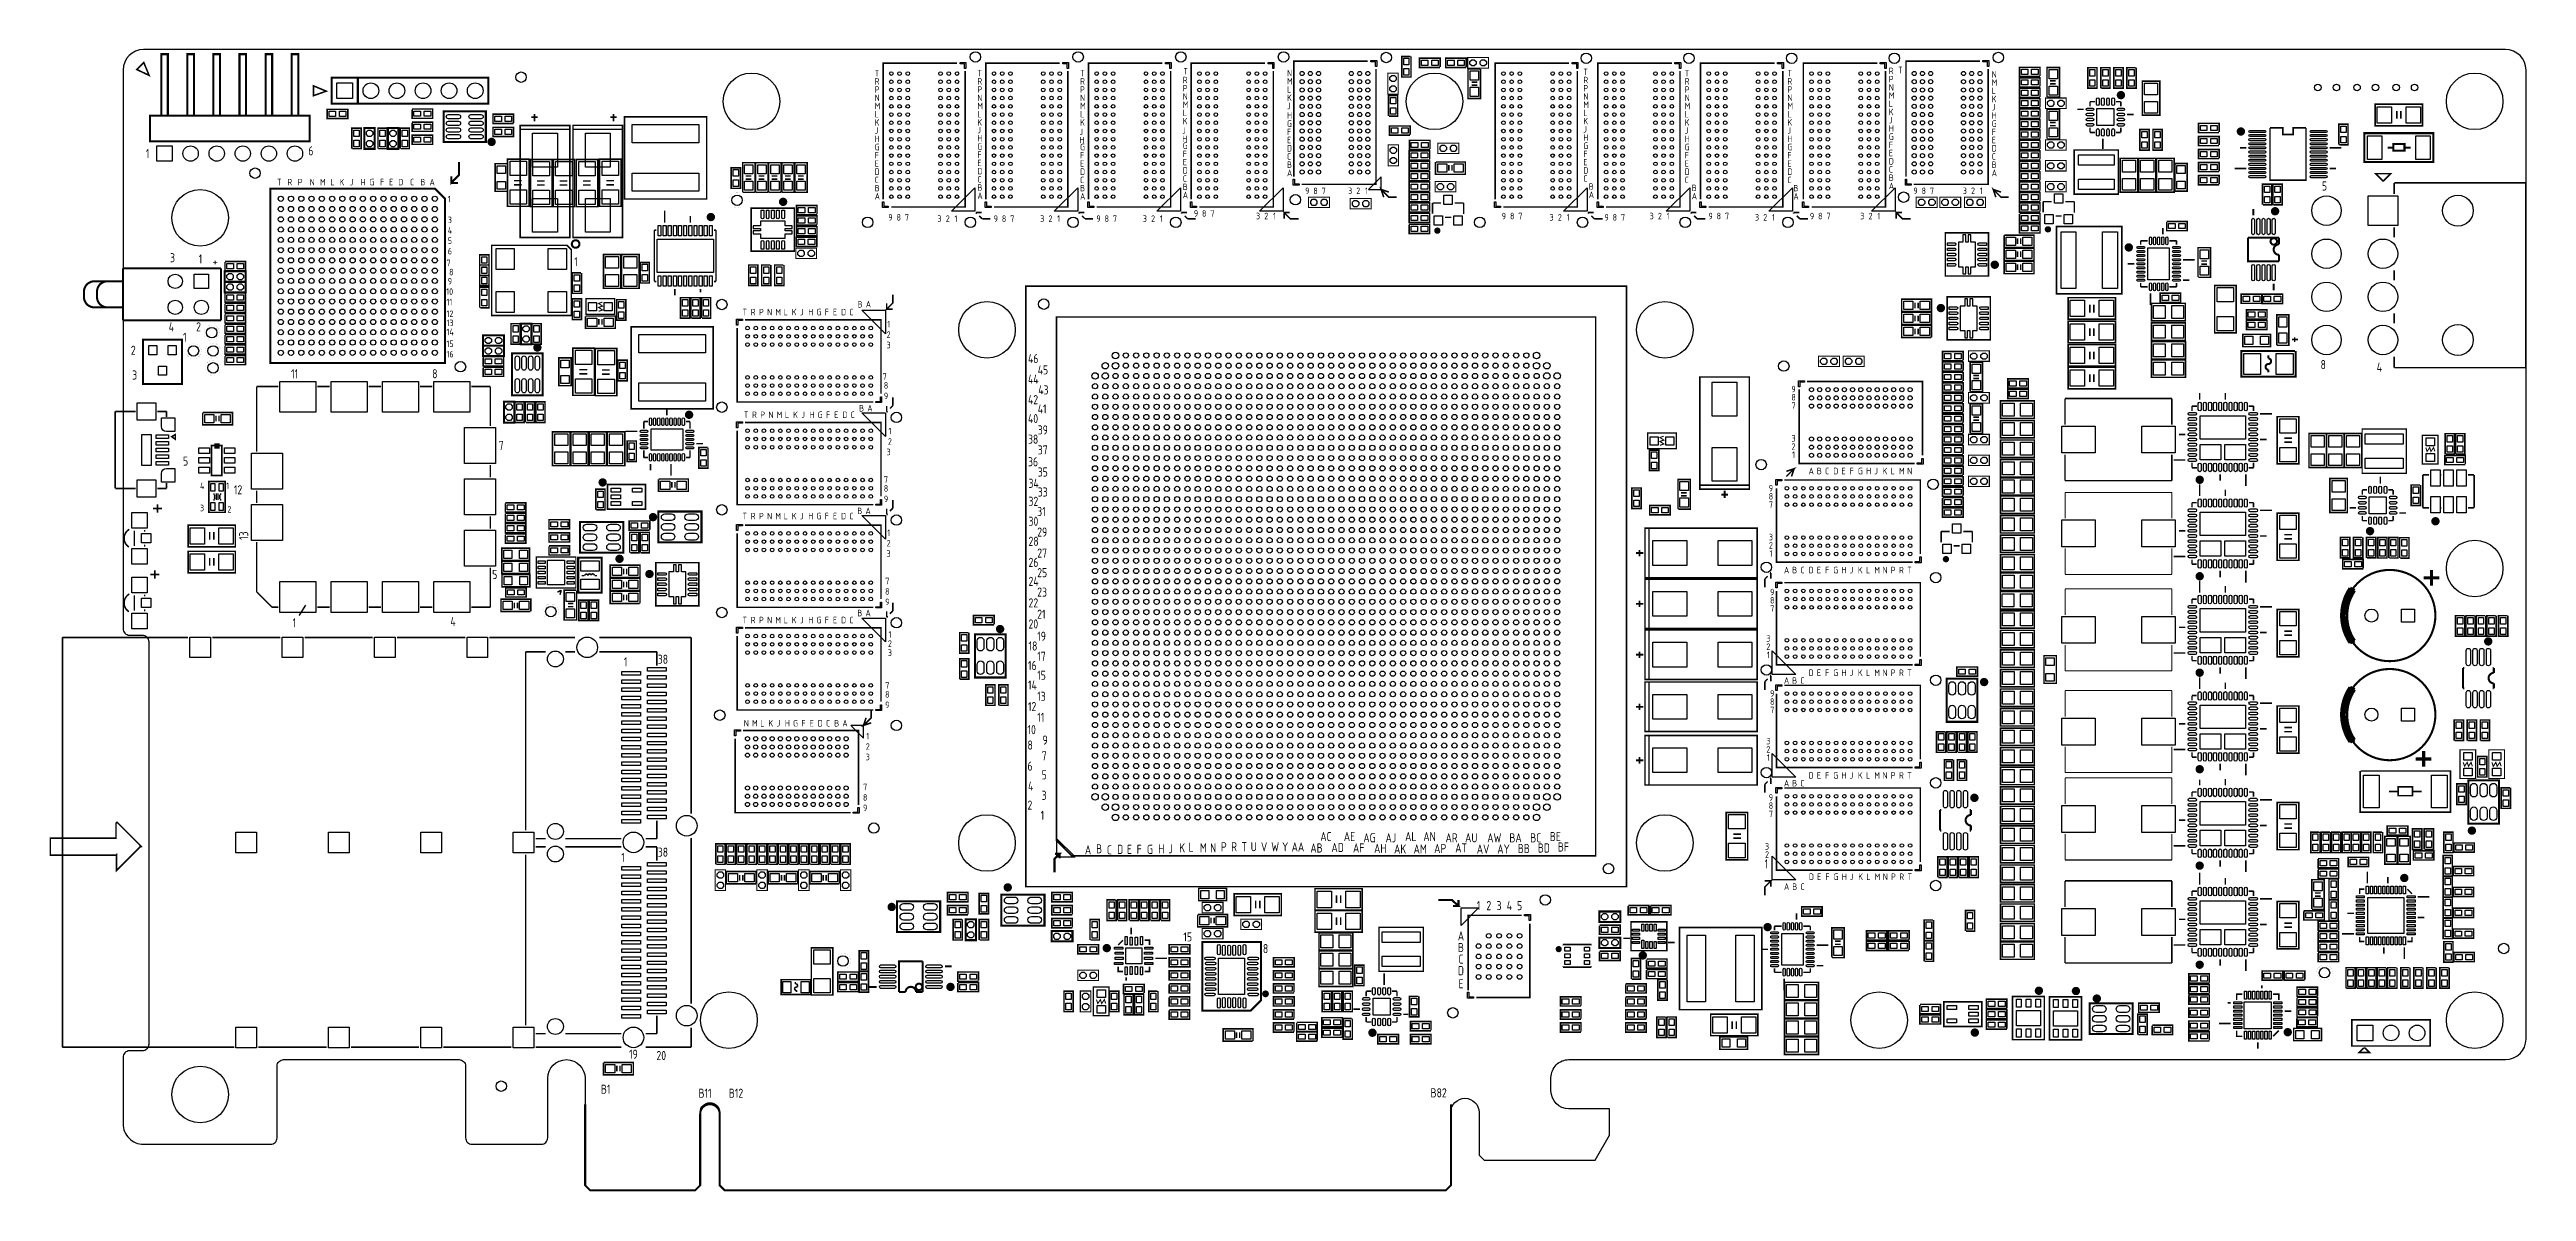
# Model space of a CAD drawing. Header units: millimetres. Extents: x -15 to 227, y -9 to 102.
import ezdxf
from ezdxf.enums import TextEntityAlignment as Align

# ---------------------------------------------------------------- set-up
doc = ezdxf.new("R2010")
doc.units = ezdxf.units.MM
doc.header["$LTSCALE"] = 10
for name, color, linetype in [('BG_OUTLINE', 2, 'Continuous'), ('PG_SILKSCREEN_TOP', 3, 'Continuous'), ('PIN_TOP', 4, 'Continuous')]:
    doc.layers.add(name, color=color, linetype=linetype)
doc.styles.get("Standard").update_dxf_attribs({"font": 'isocp.shx', "width": 0.707, "bigfont": 'hztxt.shx'})

msp = doc.modelspace()

# ---------------------------------------------------------------- texts
at = {"layer": 'PG_SILKSCREEN_TOP'}
for s, height, width, p in [('T', 0.635, 0.8, (65.692528, 99.181412)), ('R', 0.635, 0.8, (65.692528, 98.381312)), ('T', 0.635, 0.8, (75.692508, 99.181412)), ('R', 0.635, 0.8, (75.692508, 98.381312)), ('T', 0.635, 0.8, (85.695028, 99.181412)), ('R', 0.635, 0.8, (85.695028, 98.381312)), ('R', 0.635, 0.8, (95.695008, 98.508312)), ('T', 0.635, 0.8, (95.750888, 99.361752)), ('N', 0.635, 0.8, (105.847388, 99.186492)), ('M', 0.635, 0.8, (105.847388, 98.386392)), ('T', 0.635, 0.8, (134.699248, 99.308412)), ('R', 0.635, 0.8, (134.699248, 98.508312)), ('T', 0.635, 0.8, (144.572228, 99.181412)), ('R', 0.635, 0.8, (144.572228, 98.381312)), ('T', 0.635, 0.8, (154.574748, 99.181412)), ('R', 0.635, 0.8, (154.574748, 98.381312)), ('R', 0.635, 0.8, (164.447728, 99.397312)), ('P', 0.635, 0.8, (164.447728, 98.597212)), ('T', 0.635, 0.8, (165.346888, 99.488752)), ('N', 0.635, 0.8, (174.470568, 99.059492)), ('M', 0.635, 0.8, (174.470568, 98.259392)), ('P', 0.635, 0.8, (65.692528, 97.581212)), ('N', 0.635, 0.8, (65.692528, 96.781112)), ('M', 0.635, 0.8, (65.692528, 95.981012)), ('P', 0.635, 0.8, (75.692508, 97.581212)), ('N', 0.635, 0.8, (75.692508, 96.781112)), ('M', 0.635, 0.8, (75.692508, 95.981012)), ('P', 0.635, 0.8, (85.695028, 97.581212)), ('N', 0.635, 0.8, (85.695028, 96.781112)), ('M', 0.635, 0.8, (85.695028, 95.981012)), ('P', 0.635, 0.8, (95.695008, 97.708212)), ('N', 0.635, 0.8, (95.695008, 96.908112)), ('M', 0.635, 0.8, (95.695008, 96.108012)), ('J', 0.635, 0.8, (105.847388, 95.986092)), ('L', 0.635, 0.8, (105.847388, 97.586292)), ('K', 0.635, 0.8, (105.847388, 96.786192)), ('P', 0.635, 0.8, (134.699248, 97.708212)), ('N', 0.635, 0.8, (134.699248, 96.908112)), ('M', 0.635, 0.8, (134.699248, 96.108012)), ('P', 0.635, 0.8, (144.572228, 97.581212)), ('N', 0.635, 0.8, (144.572228, 96.781112)), ('M', 0.635, 0.8, (144.572228, 95.981012)), ('P', 0.635, 0.8, (154.574748, 97.581212)), ('N', 0.635, 0.8, (154.574748, 96.781112)), ('M', 0.635, 0.8, (154.574748, 95.981012)), ('N', 0.635, 0.8, (164.447728, 97.797112)), ('M', 0.635, 0.8, (164.447728, 96.997012)), ('L', 0.635, 0.8, (164.447728, 96.196912)), ('J', 0.635, 0.8, (174.470568, 95.859092)), ('L', 0.635, 0.8, (174.470568, 97.459292)), ('K', 0.635, 0.8, (174.470568, 96.659192)), ('J', 0.635, 0.8, (65.692528, 93.580712)), ('L', 0.635, 0.8, (65.692528, 95.180912)), ('K', 0.635, 0.8, (65.692528, 94.380812)), ('J', 0.635, 0.8, (75.697588, 93.636592)), ('L', 0.635, 0.8, (75.692508, 95.180912)), ('K', 0.635, 0.8, (75.692508, 94.380812)), ('J', 0.635, 0.8, (85.639148, 93.458792)), ('L', 0.635, 0.8, (85.695028, 95.180912)), ('K', 0.635, 0.8, (85.695028, 94.380812)), ('J', 0.635, 0.8, (95.641668, 93.585792)), ('L', 0.635, 0.8, (95.695008, 95.307912)), ('K', 0.635, 0.8, (95.695008, 94.507812)), ('H', 0.635, 0.8, (105.847388, 95.058992)), ('G', 0.635, 0.8, (105.847388, 94.258892)), ('F', 0.635, 0.8, (105.847388, 93.458792)), ('J', 0.635, 0.8, (134.699248, 93.707712)), ('L', 0.635, 0.8, (134.699248, 95.307912)), ('K', 0.635, 0.8, (134.699248, 94.507812)), ('J', 0.635, 0.8, (144.572228, 93.580712)), ('L', 0.635, 0.8, (144.572228, 95.180912)), ('K', 0.635, 0.8, (144.572228, 94.380812)), ('J', 0.635, 0.8, (154.574748, 93.580712)), ('L', 0.635, 0.8, (154.574748, 95.180912)), ('K', 0.635, 0.8, (154.574748, 94.380812)), ('J', 0.635, 0.8, (164.447728, 94.596712)), ('K', 0.635, 0.8, (164.447728, 95.396812)), ('H', 0.635, 0.8, (164.447728, 93.796612)), ('H', 0.635, 0.8, (174.470568, 95.058992)), ('G', 0.635, 0.8, (174.470568, 94.258892)), ('F', 0.635, 0.8, (174.470568, 93.458792)), ('H', 0.635, 0.8, (65.692528, 92.780612)), ('G', 0.635, 0.8, (65.692528, 91.980512)), ('F', 0.635, 0.8, (65.692528, 91.180412)), ('H', 0.635, 0.8, (75.697588, 92.836492)), ('G', 0.635, 0.8, (75.697588, 92.036392)), ('F', 0.635, 0.8, (75.697588, 91.236292)), ('H', 0.635, 0.8, (85.639148, 92.658692)), ('G', 0.635, 0.8, (85.695028, 91.980512)), ('F', 0.635, 0.8, (85.695028, 91.180412)), ('H', 0.635, 0.8, (95.641668, 92.785692)), ('G', 0.635, 0.8, (95.695008, 92.107512)), ('F', 0.635, 0.8, (95.695008, 91.307412)), ('E', 0.635, 0.8, (105.847388, 92.658692)), ('D', 0.635, 0.8, (105.847388, 91.858592)), ('C', 0.635, 0.8, (105.847388, 91.058492)), ('H', 0.635, 0.8, (134.699248, 92.907612)), ('G', 0.635, 0.8, (134.699248, 92.107512)), ('F', 0.635, 0.8, (134.699248, 91.307412)), ('H', 0.635, 0.8, (144.572228, 92.780612)), ('G', 0.635, 0.8, (144.572228, 91.980512)), ('F', 0.635, 0.8, (144.572228, 91.180412)), ('H', 0.635, 0.8, (154.574748, 92.780612)), ('G', 0.635, 0.8, (154.574748, 91.980512)), ('F', 0.635, 0.8, (154.574748, 91.180412)), ('G', 0.635, 0.8, (164.447728, 92.996512)), ('F', 0.635, 0.8, (164.447728, 92.196412)), ('E', 0.635, 0.8, (164.447728, 91.396312)), ('E', 0.635, 0.8, (174.470568, 92.658692)), ('D', 0.635, 0.8, (174.470568, 91.858592)), ('C', 0.635, 0.8, (174.470568, 91.058492)), ('E', 0.635, 0.8, (65.692528, 90.380312)), ('D', 0.635, 0.8, (65.692528, 89.580212)), ('C', 0.635, 0.8, (65.692528, 88.780112)), ('E', 0.635, 0.8, (75.697588, 90.436192)), ('D', 0.635, 0.8, (75.697588, 89.636092)), ('C', 0.635, 0.8, (75.697588, 88.835992)), ('E', 0.635, 0.8, (85.695028, 90.380312)), ('D', 0.635, 0.8, (85.695028, 89.580212)), ('C', 0.635, 0.8, (85.695028, 88.780112)), ('E', 0.635, 0.8, (95.695008, 90.507312)), ('D', 0.635, 0.8, (95.695008, 89.707212)), ('C', 0.635, 0.8, (95.695008, 88.907112)), ('A', 0.635, 0.8, (105.847388, 89.458292)), ('B', 0.635, 0.8, (105.847388, 90.258392)), ('E', 0.635, 0.8, (134.699248, 90.507312)), ('D', 0.635, 0.8, (134.699248, 89.707212)), ('C', 0.635, 0.8, (134.699248, 88.907112)), ('E', 0.635, 0.8, (144.572228, 90.380312)), ('D', 0.635, 0.8, (144.572228, 89.580212)), ('C', 0.635, 0.8, (144.572228, 88.780112)), ('E', 0.635, 0.8, (154.574748, 90.380312)), ('D', 0.635, 0.8, (154.574748, 89.580212)), ('C', 0.635, 0.8, (154.574748, 88.780112)), ('D', 0.635, 0.8, (164.447728, 90.596212)), ('C', 0.635, 0.8, (164.447728, 89.796112)), ('B', 0.635, 0.8, (164.447728, 88.996012)), ('A', 0.635, 0.8, (174.470568, 89.458292)), ('B', 0.635, 0.8, (174.470568, 90.258392)), ('T', 0.635, 0.8, (7.485888, 88.566752)), ('R', 0.635, 0.8, (8.501888, 88.566752)), ('P', 0.635, 0.8, (9.517888, 88.566752)), ('M', 0.635, 0.8, (11.676888, 88.566752)), ('L', 0.635, 0.8, (12.692888, 88.566752)), ('K', 0.635, 0.8, (13.581888, 88.566752)), ('J', 0.635, 0.8, (14.597888, 88.566752)), ('G', 0.635, 0.8, (16.502888, 88.566752)), ('F', 0.635, 0.8, (17.518888, 88.566752)), ('E', 0.635, 0.8, (18.407888, 88.566752)), ('D', 0.635, 0.8, (19.296888, 88.566752)), ('C', 0.635, 0.8, (20.439888, 88.566752)), ('B', 0.635, 0.8, (21.455888, 88.566752)), ('A', 0.635, 0.8, (22.344888, 88.566752)), ('1', 0.635, 0.8, (24.122888, 86.915752)), ('A', 0.635, 0.8, (65.692528, 87.179912)), ('B', 0.635, 0.8, (65.692528, 87.980012)), ('A', 0.635, 0.8, (75.697588, 87.235792)), ('B', 0.635, 0.8, (75.697588, 88.035892)), ('A', 0.635, 0.8, (85.695028, 87.179912)), ('B', 0.635, 0.8, (85.695028, 87.980012)), ('A', 0.635, 0.8, (95.695008, 87.306912)), ('B', 0.635, 0.8, (95.695008, 88.107012)), ('A', 0.635, 0.8, (135.232648, 87.332312)), ('B', 0.635, 0.8, (135.232648, 88.132412)), ('A', 0.635, 0.8, (145.258028, 87.205312)), ('B', 0.635, 0.8, (145.258028, 88.005412)), ('A', 0.635, 0.8, (155.158948, 87.179912)), ('B', 0.635, 0.8, (155.158948, 87.980012)), ('A', 0.635, 0.8, (164.447728, 88.195912)), ('5', 0.889, 0.857143, (206.621888, 88.058752)), ('3', 0.635, 0.8, (24.122888, 84.883752)), ('4', 0.635, 0.8, (24.122888, 83.867752)), ('5', 0.635, 0.8, (24.122888, 82.851752)), ('6', 0.635, 0.8, (24.122888, 81.835752)), ('3', 0.889, 0.857143, (-2.928112, 81.073752)), ('1', 0.889, 0.857143, (-0.134112, 80.946752)), ('7', 0.635, 0.8, (23.995888, 80.692752)), ('8', 0.635, 0.8, (24.249888, 79.803752)), ('1', 0.889, 0.857143, (36.441888, 80.692752)), ('10', 0.635, 0.8, (23.970488, 77.898752)), ('11', 0.635, 0.8, (23.995888, 76.882752)), ('9', 0.635, 0.8, (24.122888, 78.914752)), ('B', 0.635, 0.8, (64.023748, 76.664312)), ('A', 0.635, 0.8, (64.823848, 76.664312)), ('4', 0.889, 0.857143, (-3.055112, 74.342752)), ('2', 0.889, 0.857143, (-0.388112, 74.342752)), ('12', 0.635, 0.8, (23.995888, 75.739752)), ('13', 0.635, 0.8, (23.995888, 74.850752)), ('T', 0.635, 0.8, (52.822348, 75.902312)), ('R', 0.635, 0.8, (53.622448, 75.902312)), ('P', 0.635, 0.8, (54.422548, 75.902312)), ('N', 0.635, 0.8, (55.222648, 75.902312)), ('M', 0.635, 0.8, (56.022748, 75.902312)), ('L', 0.635, 0.8, (56.822848, 75.902312)), ('K', 0.635, 0.8, (57.622948, 75.902312)), ('J', 0.635, 0.8, (58.423048, 75.902312)), ('H', 0.635, 0.8, (59.223148, 75.902312)), ('G', 0.635, 0.8, (60.023248, 75.902312)), ('F', 0.635, 0.8, (60.823348, 75.902312)), ('E', 0.635, 0.8, (61.623448, 75.902312)), ('D', 0.635, 0.8, (62.423548, 75.902312)), ('C', 0.635, 0.8, (63.223648, 75.902312)), ('2', 0.889, 0.857143, (-6.738112, 72.056752)), ('1', 0.889, 0.857143, (-1.658112, 73.326752)), ('14', 0.635, 0.8, (23.995888, 73.961752)), ('15', 0.635, 0.8, (23.995888, 72.818752)), ('16', 0.635, 0.8, (23.995888, 71.802752)), ('3', 0.889, 0.857143, (-6.611112, 69.643752)), ('11', 0.889, 0.857143, (8.860028, 69.763132)), ('8', 0.889, 0.857143, (22.598888, 69.770752)), ('46', 0.889, 0.857143, (80.622648, 71.246492)), ('44', 0.889, 0.857143, (80.622648, 69.244972)), ('45', 0.889, 0.857143, (81.572608, 70.146672)), ('8', 0.889, 0.857143, (206.494888, 70.659752)), ('4', 0.889, 0.857143, (211.955888, 70.405752)), ('42', 0.889, 0.857143, (80.622648, 67.245992)), ('43', 0.889, 0.857143, (81.623408, 68.195952)), ('T', 0.635, 0.8, (52.949348, 65.899792)), ('R', 0.635, 0.8, (53.749448, 65.899792)), ('P', 0.635, 0.8, (54.549548, 65.899792)), ('N', 0.635, 0.8, (55.349648, 65.899792)), ('M', 0.635, 0.8, (56.149748, 65.899792)), ('L', 0.635, 0.8, (56.949848, 65.899792)), ('K', 0.635, 0.8, (57.749948, 65.899792)), ('J', 0.635, 0.8, (58.550048, 65.899792)), ('H', 0.635, 0.8, (59.350148, 65.899792)), ('G', 0.635, 0.8, (60.150248, 65.899792)), ('F', 0.635, 0.8, (60.950348, 65.899792)), ('E', 0.635, 0.8, (61.750448, 65.899792)), ('D', 0.635, 0.8, (62.550548, 65.899792)), ('C', 0.635, 0.8, (63.350648, 65.899792)), ('B', 0.635, 0.8, (64.176148, 66.534792)), ('A', 0.635, 0.8, (64.976248, 66.534792)), ('40', 0.889, 0.857143, (80.622648, 65.396872)), ('41', 0.889, 0.857143, (81.572608, 66.346832)), ('39', 0.889, 0.857143, (81.572608, 64.294512)), ('7', 0.889, 0.857143, (29.075888, 62.785752)), ('38', 0.889, 0.857143, (80.622648, 63.395352)), ('37', 0.889, 0.857143, (81.572608, 62.346332)), ('5', 0.889, 0.857143, (-1.658112, 61.261752)), ('36', 0.889, 0.857143, (80.622648, 61.195712)), ('35', 0.889, 0.857143, (81.572608, 60.194952)), ('A', 0.635, 0.8, (156.637228, 60.418472)), ('B', 0.635, 0.8, (157.437328, 60.418472)), ('C', 0.635, 0.8, (158.237428, 60.418472)), ('D', 0.635, 0.8, (159.037528, 60.418472)), ('E', 0.635, 0.8, (159.837628, 60.418472)), ('F', 0.635, 0.8, (160.637728, 60.418472)), ('G', 0.635, 0.8, (161.437828, 60.418472)), ('H', 0.635, 0.8, (162.237928, 60.418472)), ('J', 0.635, 0.8, (163.038028, 60.418472)), ('K', 0.635, 0.8, (163.838128, 60.418472)), ('L', 0.635, 0.8, (164.638228, 60.418472)), ('M', 0.635, 0.8, (165.438328, 60.418472)), ('N', 0.635, 0.8, (166.238428, 60.418472)), ('4', 0.635, 0.8, (-0.007112, 58.975752)), ('1', 0.635, 0.8, (2.532888, 58.975752)), ('12', 0.889, 0.857143, (3.294888, 58.467752)), ('34', 0.889, 0.857143, (80.673448, 59.095132)), ('32', 0.889, 0.857143, (80.673448, 57.345072)), ('33', 0.889, 0.857143, (81.572608, 58.246772)), ('3', 0.635, 0.8, (-0.007112, 56.816752)), ('2', 0.635, 0.8, (2.659888, 56.689752)), ('T', 0.635, 0.8, (52.822348, 56.026812)), ('R', 0.635, 0.8, (53.622448, 56.026812)), ('P', 0.635, 0.8, (54.422548, 56.026812)), ('N', 0.635, 0.8, (55.222648, 56.026812)), ('M', 0.635, 0.8, (56.022748, 56.026812)), ('L', 0.635, 0.8, (56.822848, 56.026812)), ('K', 0.635, 0.8, (57.622948, 56.026812)), ('J', 0.635, 0.8, (58.423048, 56.026812)), ('H', 0.635, 0.8, (59.223148, 56.026812)), ('G', 0.635, 0.8, (60.023248, 56.026812)), ('F', 0.635, 0.8, (60.823348, 56.026812)), ('E', 0.635, 0.8, (61.623448, 56.026812)), ('D', 0.635, 0.8, (62.423548, 56.026812)), ('C', 0.635, 0.8, (63.223648, 56.026812)), ('B', 0.635, 0.8, (63.998348, 56.534812)), ('A', 0.635, 0.8, (64.798448, 56.534812)), ('30', 0.889, 0.857143, (80.673448, 55.396892)), ('31', 0.889, 0.857143, (81.521808, 56.346852)), ('28', 0.889, 0.857143, (80.673448, 53.446172)), ('29', 0.889, 0.857143, (81.521808, 54.345332)), ('27', 0.889, 0.857143, (81.521808, 52.295552)), ('5', 0.889, 0.857143, (28.440888, 50.212752)), ('26', 0.889, 0.857143, (80.673448, 51.396392)), ('25', 0.889, 0.857143, (81.521808, 50.395632)), ('A', 0.635, 0.8, (154.236928, 50.769012)), ('B', 0.635, 0.8, (155.037028, 50.769012)), ('C', 0.635, 0.8, (155.837128, 50.769012)), ('D', 0.635, 0.8, (156.637228, 50.769012)), ('E', 0.635, 0.8, (157.437328, 50.769012)), ('F', 0.635, 0.8, (158.237428, 50.769012)), ('G', 0.635, 0.8, (159.037528, 50.769012)), ('H', 0.635, 0.8, (159.837628, 50.769012)), ('J', 0.635, 0.8, (160.637728, 50.769012)), ('K', 0.635, 0.8, (161.437828, 50.769012)), ('L', 0.635, 0.8, (162.237928, 50.769012)), ('M', 0.635, 0.8, (163.038028, 50.769012)), ('N', 0.635, 0.8, (163.838128, 50.769012)), ('P', 0.635, 0.8, (164.638228, 50.769012)), ('R', 0.635, 0.8, (165.438328, 50.769012)), ('T', 0.635, 0.8, (166.238428, 50.769012)), ('24', 0.889, 0.857143, (80.673448, 49.544732)), ('22', 0.889, 0.857143, (80.673448, 47.446692)), ('23', 0.889, 0.857143, (81.521808, 48.495712)), ('1', 0.889, 0.857143, (9.009888, 45.513752)), ('4', 0.889, 0.857143, (24.376888, 45.640752)), ('T', 0.635, 0.8, (52.822348, 45.897292)), ('R', 0.635, 0.8, (53.622448, 45.897292)), ('P', 0.635, 0.8, (54.422548, 45.897292)), ('N', 0.635, 0.8, (55.222648, 45.897292)), ('M', 0.635, 0.8, (56.022748, 45.897292)), ('L', 0.635, 0.8, (56.822848, 45.897292)), ('K', 0.635, 0.8, (57.622948, 45.897292)), ('J', 0.635, 0.8, (58.423048, 45.897292)), ('H', 0.635, 0.8, (59.223148, 45.897292)), ('G', 0.635, 0.8, (60.023248, 45.897292)), ('F', 0.635, 0.8, (60.823348, 45.897292)), ('E', 0.635, 0.8, (61.623448, 45.897292)), ('D', 0.635, 0.8, (62.423548, 45.897292)), ('C', 0.635, 0.8, (63.223648, 45.897292)), ('B', 0.635, 0.8, (63.998348, 46.583092)), ('A', 0.635, 0.8, (64.798448, 46.583092)), ('20', 0.889, 0.857143, (80.673448, 45.394372)), ('21', 0.889, 0.857143, (81.521808, 46.346872)), ('18', 0.889, 0.857143, (80.673448, 43.245532)), ('19', 0.889, 0.857143, (81.521808, 44.195492)), ('1', 0.889, 0.857143, (41.267888, 41.703752)), ('38', 0.889, 0.857143, (44.569888, 41.957752)), ('16', 0.889, 0.857143, (80.622648, 41.345612)), ('17', 0.889, 0.857143, (81.521808, 42.244772)), ('15', 0.889, 0.857143, (81.521808, 40.395652)), ('D', 0.635, 0.8, (156.637228, 40.769032)), ('E', 0.635, 0.8, (157.437328, 40.769032)), ('F', 0.635, 0.8, (158.237428, 40.769032)), ('G', 0.635, 0.8, (159.037528, 40.769032)), ('H', 0.635, 0.8, (159.837628, 40.769032)), ('J', 0.635, 0.8, (160.637728, 40.769032)), ('K', 0.635, 0.8, (161.437828, 40.769032)), ('L', 0.635, 0.8, (162.237928, 40.769032)), ('M', 0.635, 0.8, (163.038028, 40.769032)), ('N', 0.635, 0.8, (163.838128, 40.769032)), ('P', 0.635, 0.8, (164.638228, 40.769032)), ('R', 0.635, 0.8, (165.438328, 40.769032)), ('T', 0.635, 0.8, (166.238428, 40.769032)), ('14', 0.889, 0.857143, (80.622648, 39.445692)), ('13', 0.889, 0.857143, (81.521808, 38.345872)), ('A', 0.635, 0.8, (154.236928, 40.007032)), ('B', 0.635, 0.8, (155.037028, 40.007032)), ('C', 0.635, 0.8, (155.837128, 40.007032)), ('N', 0.635, 0.8, (52.949348, 35.846512)), ('M', 0.635, 0.8, (53.749448, 35.846512)), ('L', 0.635, 0.8, (54.549548, 35.846512)), ('K', 0.635, 0.8, (55.349648, 35.846512)), ('J', 0.635, 0.8, (56.149748, 35.846512)), ('H', 0.635, 0.8, (56.949848, 35.846512)), ('G', 0.635, 0.8, (57.749948, 35.846512)), ('F', 0.635, 0.8, (58.550048, 35.846512)), ('E', 0.635, 0.8, (59.350148, 35.846512)), ('D', 0.635, 0.8, (60.150248, 35.846512)), ('C', 0.635, 0.8, (60.950348, 35.846512)), ('B', 0.635, 0.8, (61.750448, 35.846512)), ('A', 0.635, 0.8, (62.550548, 35.846512)), ('12', 0.889, 0.857143, (80.622648, 37.345112)), ('11', 0.889, 0.857143, (81.521808, 36.296092)), ('10', 0.889, 0.857143, (80.571848, 35.094672)), ('8', 0.889, 0.857143, (80.571848, 33.596072)), ('9', 0.889, 0.857143, (82.034888, 34.083752)), ('6', 0.889, 0.857143, (80.571848, 31.546292)), ('7', 0.889, 0.857143, (81.953608, 32.547052)), ('5', 0.889, 0.857143, (81.953608, 30.695392)), ('D', 0.635, 0.8, (156.637228, 30.766512)), ('E', 0.635, 0.8, (157.437328, 30.766512)), ('F', 0.635, 0.8, (158.237428, 30.766512)), ('G', 0.635, 0.8, (159.037528, 30.766512)), ('H', 0.635, 0.8, (159.837628, 30.766512)), ('J', 0.635, 0.8, (160.637728, 30.766512)), ('K', 0.635, 0.8, (161.437828, 30.766512)), ('L', 0.635, 0.8, (162.237928, 30.766512)), ('M', 0.635, 0.8, (163.038028, 30.766512)), ('N', 0.635, 0.8, (163.838128, 30.766512)), ('P', 0.635, 0.8, (164.638228, 30.766512)), ('R', 0.635, 0.8, (165.438328, 30.766512)), ('T', 0.635, 0.8, (166.238428, 30.766512)), ('4', 0.889, 0.857143, (80.622648, 29.595572)), ('3', 0.889, 0.857143, (81.953608, 28.696412)), ('A', 0.635, 0.8, (154.236928, 30.004512)), ('B', 0.635, 0.8, (155.037028, 30.004512)), ('C', 0.635, 0.8, (155.837128, 30.004512)), ('2', 0.889, 0.857143, (80.571848, 27.746452)), ('1', 0.889, 0.857143, (81.854548, 26.745692)), ('A', 0.889, 0.857143, (86.157308, 23.387812)), ('B', 0.889, 0.857143, (87.257128, 23.489412)), ('C', 0.889, 0.857143, (88.306148, 23.387812)), ('D', 0.889, 0.857143, (89.306908, 23.438612)), ('E', 0.889, 0.857143, (90.256868, 23.438612)), ('F', 0.889, 0.857143, (91.206828, 23.438612)), ('G', 0.889, 0.857143, (92.207588, 23.438612)), ('H', 0.889, 0.857143, (93.307408, 23.489412)), ('J', 0.889, 0.857143, (94.308168, 23.489412)), ('K', 0.889, 0.857143, (95.357188, 23.588472)), ('L', 0.889, 0.857143, (96.256348, 23.639272)), ('M', 0.889, 0.857143, (97.358708, 23.588472)), ('N', 0.889, 0.857143, (98.356928, 23.588472)), ('P', 0.889, 0.857143, (99.408488, 23.690072)), ('R', 0.889, 0.857143, (100.406708, 23.690072)), ('T', 0.889, 0.857143, (101.407468, 23.690072)), ('U', 0.889, 0.857143, (102.306628, 23.690072)), ('V', 0.889, 0.857143, (103.307388, 23.690072)), ('W', 0.889, 0.857143, (104.308148, 23.690072)), ('Y', 0.889, 0.857143, (105.357168, 23.690072)), ('AA', 0.889, 0.857143, (106.291888, 23.669752)), ('AB', 0.889, 0.857143, (108.118148, 23.570692)), ('AC', 0.889, 0.857143, (109.085888, 24.685752)), ('AD', 0.889, 0.857143, (110.170468, 23.618952)), ('AE', 0.889, 0.857143, (111.371888, 24.685752)), ('AF', 0.889, 0.857143, (112.268508, 23.570692)), ('AG', 0.889, 0.857143, (113.276888, 24.558752)), ('AH', 0.889, 0.857143, (114.320828, 23.519892)), ('AJ', 0.889, 0.857143, (115.435888, 24.558752)), ('AK', 0.889, 0.857143, (116.269008, 23.469092)), ('AL', 0.889, 0.857143, (117.340888, 24.685752)), ('AM', 0.889, 0.857143, (118.168928, 23.469092)), ('AN', 0.889, 0.857143, (119.118888, 24.685752)), ('AP', 0.889, 0.857143, (120.170448, 23.519892)), ('AR', 0.889, 0.857143, (121.277888, 24.558752)), ('AT', 0.889, 0.857143, (122.220228, 23.570692)), ('AU', 0.889, 0.857143, (123.182888, 24.558752)), ('AV', 0.889, 0.857143, (124.320808, 23.469092)), ('AW', 0.889, 0.857143, (125.341888, 24.558752)), ('AY', 0.889, 0.857143, (126.319788, 23.469092)), ('BA', 0.889, 0.857143, (127.500888, 24.558752)), ('BB', 0.889, 0.857143, (128.318768, 23.519892)), ('BC', 0.889, 0.857143, (129.532888, 24.558752)), ('BD', 0.889, 0.857143, (130.269488, 23.570692)), ('BE', 0.889, 0.857143, (131.437888, 24.685752)), ('BF', 0.889, 0.857143, (132.220208, 23.669752)), ('1', 0.889, 0.857143, (41.013888, 22.653752)), ('38', 0.889, 0.857143, (44.569888, 23.161752)), ('A', 0.635, 0.8, (154.242008, 19.930872)), ('B', 0.635, 0.8, (155.042108, 19.930872)), ('C', 0.635, 0.8, (155.842208, 19.930872)), ('D', 0.635, 0.8, (156.667708, 20.896072)), ('E', 0.635, 0.8, (157.467808, 20.896072)), ('F', 0.635, 0.8, (158.267908, 20.896072)), ('G', 0.635, 0.8, (159.068008, 20.896072)), ('H', 0.635, 0.8, (159.868108, 20.896072)), ('J', 0.635, 0.8, (160.668208, 20.896072)), ('K', 0.635, 0.8, (161.468308, 20.896072)), ('L', 0.635, 0.8, (162.268408, 20.896072)), ('M', 0.635, 0.8, (163.068508, 20.896072)), ('N', 0.635, 0.8, (163.868608, 20.896072)), ('P', 0.635, 0.8, (164.668708, 20.896072)), ('R', 0.635, 0.8, (165.468808, 20.896072)), ('T', 0.635, 0.8, (166.268908, 20.896072)), ('15', 0.889, 0.857143, (95.750888, 14.906752)), ('8', 0.889, 0.857143, (103.497888, 13.763752)), ('19', 0.889, 0.857143, (41.775888, 3.476752)), ('20', 0.889, 0.857143, (44.442888, 3.349752)), ('B1', 0.889, 0.857143, (39.032688, 0.073152)), ('B11', 0.889, 0.857143, (48.539908, -0.321818)), ('B12', 0.889, 0.857143, (51.489864, -0.321818)), ('B82', 0.889, 0.857143, (119.830088, -0.282448))]:
    msp.add_text(s, height=height, dxfattribs=dict(at, width=width)).set_placement(p)
for s, height, width, p in [('1', 0.889, 0.857143, (-5.112512, 91.215972)), ('6', 0.889, 0.857143, (10.787888, 91.487752)), ('9', 0.635, 0.8, (107.823508, 87.718392)), ('8', 0.635, 0.8, (108.623608, 87.718392)), ('7', 0.635, 0.8, (109.423708, 87.718392)), ('3', 0.635, 0.8, (111.986568, 87.718392)), ('2', 0.635, 0.8, (112.786668, 87.718392)), ('1', 0.635, 0.8, (113.586768, 87.718392)), ('9', 0.635, 0.8, (167.048688, 87.718392)), ('8', 0.635, 0.8, (167.848788, 87.718392)), ('7', 0.635, 0.8, (168.648888, 87.718392)), ('3', 0.635, 0.8, (171.849288, 87.718392)), ('2', 0.635, 0.8, (172.649388, 87.718392)), ('1', 0.635, 0.8, (173.449488, 87.718392)), ('9', 0.635, 0.8, (67.231768, 85.132672)), ('8', 0.635, 0.8, (68.031868, 85.132672)), ('7', 0.635, 0.8, (68.831968, 85.132672)), ('3', 0.635, 0.8, (72.004428, 85.005672)), ('2', 0.635, 0.8, (72.804528, 85.005672)), ('1', 0.635, 0.8, (73.604628, 85.005672)), ('9', 0.635, 0.8, (77.488288, 85.005672)), ('8', 0.635, 0.8, (78.288388, 85.005672)), ('7', 0.635, 0.8, (79.088488, 85.005672)), ('3', 0.635, 0.8, (82.006948, 85.005672)), ('2', 0.635, 0.8, (82.807048, 85.005672)), ('1', 0.635, 0.8, (83.607148, 85.005672)), ('9', 0.635, 0.8, (87.488268, 85.005672)), ('8', 0.635, 0.8, (88.288368, 85.005672)), ('7', 0.635, 0.8, (89.088468, 85.005672)), ('3', 0.635, 0.8, (92.006928, 85.005672)), ('2', 0.635, 0.8, (92.807028, 85.005672)), ('1', 0.635, 0.8, (93.607128, 85.005672)), ('9', 0.635, 0.8, (96.982788, 85.513672)), ('8', 0.635, 0.8, (97.782888, 85.513672)), ('7', 0.635, 0.8, (98.582988, 85.513672)), ('3', 0.635, 0.8, (103.025448, 85.259672)), ('2', 0.635, 0.8, (103.825548, 85.259672)), ('1', 0.635, 0.8, (104.625648, 85.259672)), ('9', 0.635, 0.8, (126.967488, 85.259672)), ('8', 0.635, 0.8, (127.767588, 85.259672)), ('7', 0.635, 0.8, (128.567688, 85.259672)), ('3', 0.635, 0.8, (131.613148, 85.132672)), ('2', 0.635, 0.8, (132.413248, 85.132672)), ('1', 0.635, 0.8, (133.213348, 85.132672)), ('9', 0.635, 0.8, (136.967468, 85.132672)), ('8', 0.635, 0.8, (137.767568, 85.132672)), ('7', 0.635, 0.8, (138.567668, 85.132672)), ('3', 0.635, 0.8, (141.359128, 85.259672)), ('2', 0.635, 0.8, (142.159228, 85.259672)), ('1', 0.635, 0.8, (142.959328, 85.259672)), ('9', 0.635, 0.8, (147.096988, 85.259672)), ('8', 0.635, 0.8, (147.897088, 85.259672)), ('7', 0.635, 0.8, (148.697188, 85.259672)), ('3', 0.635, 0.8, (151.615648, 85.132672)), ('2', 0.635, 0.8, (152.415748, 85.132672)), ('1', 0.635, 0.8, (153.215848, 85.132672)), ('9', 0.635, 0.8, (156.969968, 85.259672)), ('8', 0.635, 0.8, (157.770068, 85.259672)), ('7', 0.635, 0.8, (158.570168, 85.259672)), ('3', 0.635, 0.8, (161.869628, 85.259672)), ('2', 0.635, 0.8, (162.669728, 85.259672)), ('1', 0.635, 0.8, (163.469828, 85.259672)), ('1', 0.635, 0.8, (67.048888, 74.723752)), ('3', 0.635, 0.8, (67.048888, 72.691752)), ('2', 0.635, 0.8, (67.048888, 73.707752)), ('7', 0.635, 0.8, (66.667888, 69.643752)), ('9', 0.635, 0.8, (66.794888, 67.738752)), ('8', 0.635, 0.8, (66.794888, 68.754752)), ('9', 0.635, 0.8, (155.174188, 68.404232)), ('8', 0.635, 0.8, (155.174188, 67.604132)), ('7', 0.635, 0.8, (155.174188, 66.804032)), ('3', 0.635, 0.8, (67.048888, 62.277752)), ('2', 0.635, 0.8, (67.175888, 63.293752)), ('1', 0.635, 0.8, (67.175888, 64.309752)), ('3', 0.635, 0.8, (155.174188, 63.606172)), ('2', 0.635, 0.8, (155.174188, 62.806072)), ('1', 0.635, 0.8, (155.174188, 62.005972)), ('7', 0.635, 0.8, (66.794888, 59.610752)), ('9', 0.635, 0.8, (66.794888, 57.705752)), ('8', 0.635, 0.8, (66.794888, 58.721752)), ('9', 0.635, 0.8, (152.969468, 58.754772)), ('8', 0.635, 0.8, (152.969468, 57.954672)), ('7', 0.635, 0.8, (152.969468, 57.154572)), ('2', 0.635, 0.8, (67.048888, 53.387752)), ('1', 0.635, 0.8, (67.048888, 54.403752)), ('3', 0.635, 0.8, (152.969468, 53.982112)), ('2', 0.635, 0.8, (152.969468, 53.182012)), ('3', 0.635, 0.8, (67.048888, 52.371752)), ('1', 0.635, 0.8, (152.969468, 52.381912)), ('7', 0.635, 0.8, (66.921888, 49.704752)), ('9', 0.635, 0.8, (66.921888, 47.672752)), ('8', 0.635, 0.8, (66.921888, 48.688752)), ('9', 0.635, 0.8, (153.096468, 48.627792)), ('8', 0.635, 0.8, (153.096468, 47.827692)), ('7', 0.635, 0.8, (153.096468, 47.027592)), ('2', 0.635, 0.8, (67.175888, 43.608752)), ('1', 0.635, 0.8, (67.175888, 44.497752)), ('3', 0.635, 0.8, (152.715468, 44.106592)), ('2', 0.635, 0.8, (152.715468, 43.306492)), ('3', 0.635, 0.8, (67.175888, 42.719752)), ('1', 0.635, 0.8, (152.715468, 42.506392)), ('7', 0.635, 0.8, (66.921888, 39.544752)), ('8', 0.635, 0.8, (66.921888, 38.655752)), ('9', 0.635, 0.8, (153.096468, 38.752272)), ('9', 0.635, 0.8, (66.921888, 37.639752)), ('7', 0.635, 0.8, (153.096468, 37.152072)), ('8', 0.635, 0.8, (153.096468, 37.952172)), ('2', 0.635, 0.8, (65.016888, 33.575752)), ('1', 0.635, 0.8, (65.016888, 34.591752)), ('3', 0.635, 0.8, (152.715468, 34.106612)), ('2', 0.635, 0.8, (152.715468, 33.306512)), ('3', 0.635, 0.8, (65.016888, 32.559752)), ('1', 0.635, 0.8, (152.715468, 32.506412)), ('7', 0.635, 0.8, (64.762888, 29.638752)), ('8', 0.635, 0.8, (64.762888, 28.622752)), ('9', 0.635, 0.8, (152.969468, 28.625292)), ('9', 0.635, 0.8, (64.762888, 27.606752)), ('7', 0.635, 0.8, (152.969468, 27.025092)), ('8', 0.635, 0.8, (152.969468, 27.825192)), ('3', 0.635, 0.8, (152.588468, 23.850092)), ('1', 0.889, 0.857143, (152.519888, 22.018752)), ('2', 0.635, 0.8, (152.588468, 23.049992)), ('1', 0.889, 0.857143, (124.493528, 17.954752)), ('2', 0.889, 0.857143, (125.491748, 17.954752)), ('3', 0.889, 0.857143, (126.492508, 17.954752)), ('4', 0.889, 0.857143, (127.493268, 17.954752)), ('5', 0.889, 0.857143, (128.494028, 17.954752)), ('A', 0.889, 0.857143, (122.781568, 14.998192)), ('B', 0.889, 0.857143, (122.781568, 13.870432)), ('D', 0.889, 0.857143, (122.781568, 11.617452)), ('C', 0.889, 0.857143, (122.781568, 12.742672)), ('E', 0.889, 0.857143, (122.801888, 10.334752))]:
    msp.add_text(s, height=height, dxfattribs=dict(at, width=width)).set_placement(p, align=Align.CENTER)
for s, height, rotation, width, p in [('N', 0.635, 180, 0.8, (11.168888, 89.201752)), ('H', 0.635, 180, 0.8, (16.121888, 89.201752)), ('+', 0.889, 90, 0.857143, (1.821688, 80.819752)), ('13', 0.889, 90, 0.857143, (4.691888, 54.022752))]:
    msp.add_text(s, height=height, rotation=rotation, dxfattribs=dict(at, width=width)).set_placement(p)

# ---------------------------------------------------------------- linework, layer by layer
at = {"layer": 'BG_OUTLINE'}
msp.add_lwpolyline([(37.494972, 1.5748), (37.499798, 1.5748), (37.499798, -8.850122), (37.999924, -9.350248), (48.199802, -9.350248), (48.699928, -8.850122), (48.699928, -1.75006, -0.999882), (50.599848, -1.75006), (50.599848, -8.850122), (51.099974, -9.350248), (121.299986, -9.350248), (121.799858, -8.850122), (121.799858, -1.745234, -1), (124.549916, -1.745234), (124.549916, -5.900166), (125.049788, -6.400292), (135.849868, -6.400292), (137.249916, -3.975354), (137.249916, -1.400048), (133.299962, -1.400048, -0.414206), (131.549902, 0.349758), (131.549902, 1.64973, -0.414239), (133.299962, 3.39979), (224.499932, 3.39979, 0.414205), (226.499928, 5.399786), (226.499928, 70.799706), (226.499928, 99.799902, 0.414202), (224.499932, 101.799898), (-5.500116, 101.799898, 0.414205), (-7.500112, 99.799902), (-7.500112, 80.099916), (-7.500112, 75.79995), (-7.500112, 45.38472, 0.414214), (-6.865112, 44.74972), (-5.63499, 44.74972, -0.414214), (-4.99999, 44.11472), (-4.99999, 43.684444), (-4.99999, 5.43433), (-4.99999, 4.884928, -0.414214), (-5.63499, 4.249928), (-6.865112, 4.249928, 0.414214), (-7.500112, 3.614928), (-7.500112, -2.850134, 0.414216), (-5.500116, -4.85013), (6.864858, -4.85013, 0.414214), (7.499858, -4.21513), (7.499858, 2.76479, -0.414214), (8.134858, 3.39979), (25.214834, 3.39979, -0.414214), (25.849834, 2.76479), (25.849834, -4.21513, 0.414214), (26.484834, -4.85013), (33.214818, -4.85013, 0.414214), (33.849818, -4.21513), (33.849818, 1.5748), (33.854898, 1.5748, -1)], format="xyb", close=True, dxfattribs=at)
at = {"layer": 'PG_SILKSCREEN_TOP'}
for points in [[(-3.781552, 95.345504, 0.199898, 0.199898, 0), (-3.781552, 101.345492, 0.199898, 0.199898, 0), (-3.141472, 101.345492, 0.199898, 0.199898, 0), (-3.141472, 95.345504, 0.199898, 0.199898, 0)], [(-1.241552, 95.345504, 0.199898, 0.199898, 0), (-1.241552, 101.345492, 0.199898, 0.199898, 0), (-0.601472, 101.345492, 0.199898, 0.199898, 0), (-0.601472, 95.345504, 0.199898, 0.199898, 0)], [(1.298448, 95.345504, 0.199898, 0.199898, 0), (1.298448, 101.345492, 0.199898, 0.199898, 0), (1.938528, 101.345492, 0.199898, 0.199898, 0), (1.938528, 95.345504, 0.199898, 0.199898, 0)], [(3.838448, 95.345504, 0.199898, 0.199898, 0), (3.838448, 101.345492, 0.199898, 0.199898, 0), (4.478528, 101.345492, 0.199898, 0.199898, 0), (4.478528, 95.345504, 0.199898, 0.199898, 0)], [(6.378448, 95.345504, 0.199898, 0.199898, 0), (6.378448, 101.345492, 0.199898, 0.199898, 0), (7.018528, 101.345492, 0.199898, 0.199898, 0), (7.018528, 95.345504, 0.199898, 0.199898, 0)], [(8.918448, 95.345504, 0.199898, 0.199898, 0), (8.918448, 101.345492, 0.199898, 0.199898, 0), (9.558528, 101.345492, 0.199898, 0.199898, 0), (9.558528, 95.345504, 0.199898, 0.199898, 0)], [(-6.157722, 99.84613, 0.1524, 0.1524, 0), (-5.479796, 100.524056, 0.1524, 0.1524, 0), (-4.967986, 99.283012, 0.1524, 0.1524, 0)], [(12.819888, 99.056952, 0.2032, 0.2032, 0), (28.059888, 99.056952, 0.2032, 0.2032, 0), (28.059888, 96.516952, 0.2032, 0.2032, 0), (12.819888, 96.516952, 0.2032, 0.2032, 0)], [(115.664488, 97.456752, 0.1016, 0.1016, 0), (115.664488, 99.488752, 0.1016, 0.1016, 0), (116.680488, 99.488752, 0.1016, 0.1016, 0), (116.680488, 97.456752, 0.1016, 0.1016, 0)], [(123.436888, 101.012752, 0.1016, 0.1016, 0), (125.468888, 101.012752, 0.1016, 0.1016, 0), (125.468888, 99.996752, 0.1016, 0.1016, 0), (123.436888, 99.996752, 0.1016, 0.1016, 0)], [(183.819546, 98.031554, 0.1524, 0.1524, 0), (183.819546, 100.03155, 0.1524, 0.1524, 0), (184.719722, 100.03155, 0.1524, 0.1524, 0), (184.719722, 98.031554, 0.1524, 0.1524, 0)], [(187.259722, 100.03155, 0.1524, 0.1524, 0), (187.259722, 98.031554, 0.1524, 0.1524, 0), (186.359546, 98.031554, 0.1524, 0.1524, 0), (186.359546, 100.03155, 0.1524, 0.1524, 0)], [(11.040618, 97.300542, 0.1524, 0.1524, 0), (11.040618, 98.259392, 0.1524, 0.1524, 0), (12.280138, 97.743772, 0.1524, 0.1524, 0)], [(179.697634, 97.075752, 0.1016, 0.1016, 0), (181.729634, 97.075752, 0.1016, 0.1016, 0), (181.729634, 96.059752, 0.1016, 0.1016, 0), (179.697634, 96.059752, 0.1016, 0.1016, 0)], [(187.254896, 97.356676, 0.4064, 0.4064, 1), (186.848572, 97.356628, 0.4064, 0.4064, 1)], [(189.13475, 95.413068, 0.150114, 0.150114, 0), (189.13475, 98.713036, 0.150114, 0.150114, 0), (190.834518, 98.713036, 0.150114, 0.150114, 0), (190.834518, 95.413068, 0.150114, 0.150114, 0)], [(216.414604, 94.374716, 0.150114, 0.150114, 0), (211.814664, 94.374716, 0.150114, 0.150114, 0), (211.814664, 96.474788, 0.150114, 0.150114, 0), (216.414604, 96.474788, 0.150114, 0.150114, 0)], [(-4.881626, 92.845636, 0.199898, 0.199898, 0), (-4.881626, 95.345504, 0.199898, 0.199898, 0), (10.658602, 95.345504, 0.199898, 0.199898, 0), (10.658602, 92.845636, 0.199898, 0.199898, 0)], [(12.37869, 95.97644, 0.1524, 0.1524, 0), (14.378686, 95.97644, 0.1524, 0.1524, 0), (14.378686, 95.076264, 0.1524, 0.1524, 0), (12.37869, 95.076264, 0.1524, 0.1524, 0)], [(15.994888, 92.122752, 0.199898, 0.199898, 0), (15.994888, 94.154752, 0.199898, 0.199898, 0), (17.010888, 94.154752, 0.199898, 0.199898, 0), (17.010888, 92.122752, 0.199898, 0.199898, 0)], [(15.994888, 92.122752, 0.127, 0.127, 0), (15.994888, 94.154752, 0.127, 0.127, 0), (17.010888, 94.154752, 0.127, 0.127, 0), (17.010888, 92.122752, 0.127, 0.127, 0)], [(18.280888, 92.122752, 0.199898, 0.199898, 0), (18.280888, 94.154752, 0.199898, 0.199898, 0), (19.296888, 94.154752, 0.199898, 0.199898, 0), (19.296888, 92.122752, 0.199898, 0.199898, 0)], [(18.280888, 92.122752, 0.127, 0.127, 0), (18.280888, 94.154752, 0.127, 0.127, 0), (19.296888, 94.154752, 0.127, 0.127, 0), (19.296888, 92.122752, 0.127, 0.127, 0)], [(27.823922, 92.781882, 0.199898, 0.199898, 0), (23.723854, 92.781882, 0.199898, 0.199898, 0), (23.723854, 95.78213, 0.199898, 0.199898, 0), (27.823922, 95.78213, 0.199898, 0.199898, 0)], [(28.52039, 94.224094, 0.1524, 0.1524, 0), (30.520386, 94.224094, 0.1524, 0.1524, 0), (30.520386, 93.323918, 0.1524, 0.1524, 0), (28.52039, 93.323918, 0.1524, 0.1524, 0)], [(35.997388, 94.408752, 0.1524, 0.1524, 0), (35.997388, 83.740752, 0.1524, 0.1524, 0), (35.997388, 83.486752, 0.1524, 0.1524, 0), (31.171388, 83.486752, 0.1524, 0.1524, 0), (31.171388, 94.408752, 0.1524, 0.1524, 0)], [(41.140888, 94.409006, 0.1524, 0.1524, 0), (41.140888, 83.487006, 0.1524, 0.1524, 0), (36.314888, 83.487006, 0.1524, 0.1524, 0), (36.314888, 94.409006, 0.1524, 0.1524, 0)], [(49.33188, 87.234014, 0.1524, 0.1524, 0), (41.331896, 87.234014, 0.1524, 0.1524, 0), (41.331896, 95.233998, 0.1524, 0.1524, 0), (49.33188, 95.233998, 0.1524, 0.1524, 0)], [(189.799722, 93.99905, 0.1524, 0.1524, 0), (189.799722, 91.999054, 0.1524, 0.1524, 0), (188.899546, 91.999054, 0.1524, 0.1524, 0), (188.899546, 93.99905, 0.1524, 0.1524, 0)], [(191.069722, 93.99905, 0.1524, 0.1524, 0), (191.069722, 91.999054, 0.1524, 0.1524, 0), (190.169546, 91.999054, 0.1524, 0.1524, 0), (190.169546, 93.99905, 0.1524, 0.1524, 0)], [(198.934832, 93.814646, 0.4064, 0.4064, 1), (198.528636, 93.814858, 0.4064, 0.4064, 1)], [(22.646386, 92.561918, 0.1524, 0.1524, 0), (20.64639, 92.561918, 0.1524, 0.1524, 0), (20.64639, 93.462094, 0.1524, 0.1524, 0), (22.646386, 93.462094, 0.1524, 0.1524, 0)], [(28.588208, 92.7989, 0.4064, 0.4064, 1), (28.182168, 92.799112, 0.4064, 0.4064, 1)], [(116.705888, 92.503752, 0.1016, 0.1016, 0), (116.705888, 90.471752, 0.1016, 0.1016, 0), (115.689888, 90.471752, 0.1016, 0.1016, 0), (115.689888, 92.503752, 0.1016, 0.1016, 0)], [(120.541288, 92.681552, 0.1016, 0.1016, 0), (122.573288, 92.681552, 0.1016, 0.1016, 0), (122.573288, 91.665552, 0.1016, 0.1016, 0), (120.541288, 91.665552, 0.1016, 0.1016, 0)], [(179.697634, 93.011752, 0.1016, 0.1016, 0), (181.729634, 93.011752, 0.1016, 0.1016, 0), (181.729634, 91.995752, 0.1016, 0.1016, 0), (179.697634, 91.995752, 0.1016, 0.1016, 0)], [(182.500524, 92.012262, 0.1524, 0.1524, 0), (186.800744, 92.012262, 0.1524, 0.1524, 0), (186.800744, 87.712042, 0.1524, 0.1524, 0), (182.500524, 87.712042, 0.1524, 0.1524, 0)], [(217.46464, 90.849704, 0.199898, 0.199898, 0), (210.764628, 90.849704, 0.199898, 0.199898, 0), (210.764628, 93.6498, 0.199898, 0.199898, 0), (217.46464, 93.6498, 0.199898, 0.199898, 0)], [(214.664544, 91.949778, 0.199898, 0.199898, 0), (213.564724, 91.949778, 0.199898, 0.199898, 0), (213.564724, 92.599764, 0.199898, 0.199898, 0), (214.664544, 92.599764, 0.199898, 0.199898, 0)], [(28.72994, 87.978742, 0.150114, 0.150114, 0), (28.72994, 90.678762, 0.150114, 0.150114, 0), (29.929836, 90.678762, 0.150114, 0.150114, 0), (29.929836, 87.978742, 0.150114, 0.150114, 0)], [(32.030924, 91.120722, 0.150114, 0.150114, 0), (32.030924, 86.520782, 0.150114, 0.150114, 0), (29.930852, 86.520782, 0.150114, 0.150114, 0), (29.930852, 91.120722, 0.150114, 0.150114, 0)], [(34.266124, 91.095322, 0.150114, 0.150114, 0), (34.266124, 86.495382, 0.150114, 0.150114, 0), (32.166052, 86.495382, 0.150114, 0.150114, 0), (32.166052, 91.095322, 0.150114, 0.150114, 0)], [(36.475924, 91.095322, 0.150114, 0.150114, 0), (36.475924, 86.495382, 0.150114, 0.150114, 0), (34.375852, 86.495382, 0.150114, 0.150114, 0), (34.375852, 91.095322, 0.150114, 0.150114, 0)], [(38.736524, 91.095322, 0.150114, 0.150114, 0), (38.736524, 86.495382, 0.150114, 0.150114, 0), (36.636452, 86.495382, 0.150114, 0.150114, 0), (36.636452, 91.095322, 0.150114, 0.150114, 0)], [(40.997124, 91.120722, 0.150114, 0.150114, 0), (40.997124, 86.520782, 0.150114, 0.150114, 0), (38.897052, 86.520782, 0.150114, 0.150114, 0), (38.897052, 91.120722, 0.150114, 0.150114, 0)], [(51.7144, 88.277954, 0.1524, 0.1524, 0), (51.7144, 90.27795, 0.1524, 0.1524, 0), (52.614576, 90.27795, 0.1524, 0.1524, 0), (52.614576, 88.277954, 0.1524, 0.1524, 0)], [(179.697634, 90.979752, 0.1016, 0.1016, 0), (181.729634, 90.979752, 0.1016, 0.1016, 0), (181.729634, 89.963752, 0.1016, 0.1016, 0), (179.697634, 89.963752, 0.1016, 0.1016, 0)], [(186.976004, 87.894668, 0.150114, 0.150114, 0), (186.976004, 91.194636, 0.150114, 0.150114, 0), (188.675772, 91.194636, 0.150114, 0.150114, 0), (188.675772, 87.894668, 0.150114, 0.150114, 0)], [(188.754004, 87.894668, 0.150114, 0.150114, 0), (188.754004, 91.194636, 0.150114, 0.150114, 0), (190.453772, 91.194636, 0.150114, 0.150114, 0), (190.453772, 87.894668, 0.150114, 0.150114, 0)], [(190.532004, 87.894668, 0.150114, 0.150114, 0), (190.532004, 91.194636, 0.150114, 0.150114, 0), (192.231772, 91.194636, 0.150114, 0.150114, 0), (192.231772, 87.894668, 0.150114, 0.150114, 0)], [(193.505836, 90.704162, 0.150114, 0.150114, 0), (193.505836, 88.004142, 0.150114, 0.150114, 0), (192.30594, 88.004142, 0.150114, 0.150114, 0), (192.30594, 90.704162, 0.150114, 0.150114, 0)], [(212.565234, 89.004648, 0.1524, 0.1524, 0), (211.86521, 89.704672, 0.1524, 0.1524, 0), (213.315296, 89.704672, 0.1524, 0.1524, 0), (212.615272, 89.004648, 0.1524, 0.1524, 0)], [(6.853682, 88.256872, 0.199898, 0.199898, 0), (22.853904, 88.256872, 0.199898, 0.199898, 0), (23.853902, 87.256874, 0.199898, 0.199898, 0), (23.853902, 71.256652, 0.199898, 0.199898, 0), (6.853682, 71.256652, 0.199898, 0.199898, 0)], [(53.045868, 87.118952, 0.00381, 0.00381, 1), (51.537108, 87.118952, 0.00381, 0.00381, 1)], [(56.974486, 86.961472, 0.4064, 0.4064, 1), (56.568086, 86.961421, 0.4064, 0.4064, 1)], [(107.942888, 87.423752, 0.1016, 0.1016, 0), (109.974888, 87.423752, 0.1016, 0.1016, 0), (109.974888, 86.407752, 0.1016, 0.1016, 0), (107.942888, 86.407752, 0.1016, 0.1016, 0)], [(114.038888, 86.280752, 0.1016, 0.1016, 0), (112.006888, 86.280752, 0.1016, 0.1016, 0), (112.006888, 87.296752, 0.1016, 0.1016, 0), (114.038888, 87.296752, 0.1016, 0.1016, 0)], [(120.261634, 88.947752, 0.1016, 0.1016, 0), (122.293634, 88.947752, 0.1016, 0.1016, 0), (122.293634, 87.931752, 0.1016, 0.1016, 0), (120.261634, 87.931752, 0.1016, 0.1016, 0)], [(167.124888, 87.423752, 0.1016, 0.1016, 0), (169.156888, 87.423752, 0.1016, 0.1016, 0), (169.156888, 86.407752, 0.1016, 0.1016, 0), (167.124888, 86.407752, 0.1016, 0.1016, 0)], [(169.410888, 87.423752, 0.1016, 0.1016, 0), (171.442888, 87.423752, 0.1016, 0.1016, 0), (171.442888, 86.407752, 0.1016, 0.1016, 0), (169.410888, 86.407752, 0.1016, 0.1016, 0)], [(173.855888, 86.407752, 0.1016, 0.1016, 0), (171.823888, 86.407752, 0.1016, 0.1016, 0), (171.823888, 87.423752, 0.1016, 0.1016, 0), (173.855888, 87.423752, 0.1016, 0.1016, 0)], [(179.697634, 88.947752, 0.1016, 0.1016, 0), (181.729634, 88.947752, 0.1016, 0.1016, 0), (181.729634, 87.931752, 0.1016, 0.1016, 0), (179.697634, 87.931752, 0.1016, 0.1016, 0)], [(49.939956, 85.47989, 0.4064, 0.4064, 1), (49.53382, 85.479722, 0.4064, 0.4064, 1)], [(57.87136, 82.14868, 0.150114, 0.150114, 0), (53.671216, 82.14868, 0.150114, 0.150114, 0), (53.671216, 86.348824, 0.150114, 0.150114, 0), (57.87136, 86.348824, 0.150114, 0.150114, 0)], [(60.073286, 83.646264, 0.1524, 0.1524, 0), (58.07329, 83.646264, 0.1524, 0.1524, 0), (58.07329, 84.54644, 0.1524, 0.1524, 0), (60.073286, 84.54644, 0.1524, 0.1524, 0)], [(119.737632, 84.941664, 0.1524, 0.1524, 0), (117.737636, 84.941664, 0.1524, 0.1524, 0), (117.737636, 85.84184, 0.1524, 0.1524, 0), (119.737632, 85.84184, 0.1524, 0.1524, 0)], [(120.639586, 84.153756, 0.299974, 0.299974, 1), (120.32361, 84.153756, 0.299974, 0.299974, 1)], [(179.173632, 83.925664, 0.1524, 0.1524, 0), (177.173636, 83.925664, 0.1524, 0.1524, 0), (177.173636, 84.82584, 0.1524, 0.1524, 0), (179.173632, 84.82584, 0.1524, 0.1524, 0)], [(180.100986, 84.280756, 0.299974, 0.299974, 1), (179.78501, 84.280756, 0.299974, 0.299974, 1)], [(187.145168, 84.556854, 0.1524, 0.1524, 0), (187.145168, 77.99705, 0.1524, 0.1524, 0), (180.785008, 77.99705, 0.1524, 0.1524, 0), (180.785008, 84.556854, 0.1524, 0.1524, 0)], [(202.263756, 86.044278, 0.4064, 0.4064, 1), (201.85736, 86.044306, 0.4064, 0.4064, 1)], [(36.154868, 75.881992, 0.1524, 0.1524, 0), (28.392628, 75.881992, 0.1524, 0.1524, 0), (28.392628, 82.724752, 0.1524, 0.1524, 0), (35.728148, 82.724752, 0.1524, 0.1524, 0), (36.154868, 82.298032, 0.1524, 0.1524, 0)], [(36.936426, 82.851752, 0.2032, 0.2032, 1), (36.20135, 82.851752, 0.2032, 0.2032, 1)], [(58.006488, 82.445352, 0.1016, 0.1016, 0), (60.038488, 82.445352, 0.1016, 0.1016, 0), (60.038488, 81.429352, 0.1016, 0.1016, 0), (58.006488, 81.429352, 0.1016, 0.1016, 0)], [(58.04789, 83.50504, 0.1524, 0.1524, 0), (60.047886, 83.50504, 0.1524, 0.1524, 0), (60.047886, 82.604864, 0.1524, 0.1524, 0), (58.04789, 82.604864, 0.1524, 0.1524, 0)], [(169.95267, 79.73568, 0.150114, 0.150114, 0), (169.95267, 83.935824, 0.150114, 0.150114, 0), (174.152814, 83.935824, 0.150114, 0.150114, 0), (174.152814, 79.73568, 0.150114, 0.150114, 0)], [(188.021214, 82.521298, 0.4064, 0.4064, 1), (187.614454, 82.521406, 0.4064, 0.4064, 1)], [(202.249786, 83.108292, 0.199898, 0.199898, 1), (201.61733, 83.108092, 0.199898, 0.199898, 1)], [(2.405888, 80.184752, 0.199898, 0.199898, 0), (4.437888, 80.184752, 0.199898, 0.199898, 0), (4.437888, 79.168752, 0.199898, 0.199898, 0), (2.405888, 79.168752, 0.199898, 0.199898, 0)], [(2.405888, 80.184752, 0.127, 0.127, 0), (4.437888, 80.184752, 0.127, 0.127, 0), (4.437888, 79.168752, 0.127, 0.127, 0), (2.405888, 79.168752, 0.127, 0.127, 0)], [(39.275004, 78.534768, 0.150114, 0.150114, 0), (39.275004, 81.834736, 0.150114, 0.150114, 0), (40.974772, 81.834736, 0.150114, 0.150114, 0), (40.974772, 78.534768, 0.150114, 0.150114, 0)], [(41.053004, 78.534768, 0.150114, 0.150114, 0), (41.053004, 81.834736, 0.150114, 0.150114, 0), (42.752772, 81.834736, 0.150114, 0.150114, 0), (42.752772, 78.534768, 0.150114, 0.150114, 0)], [(42.8498, 79.057754, 0.1524, 0.1524, 0), (42.8498, 81.05775, 0.1524, 0.1524, 0), (43.749976, 81.05775, 0.1524, 0.1524, 0), (43.749976, 79.057754, 0.1524, 0.1524, 0)], [(54.316376, 80.80375, 0.1524, 0.1524, 0), (54.316376, 78.803754, 0.1524, 0.1524, 0), (53.4162, 78.803754, 0.1524, 0.1524, 0), (53.4162, 80.80375, 0.1524, 0.1524, 0)], [(174.968662, 80.835754, 0.4064, 0.4064, 1), (174.562211, 80.835754, 0.4064, 0.4064, 1)], [(2.405888, 79.168752, 0.199898, 0.199898, 0), (4.437888, 79.168752, 0.199898, 0.199898, 0), (4.437888, 78.152752, 0.199898, 0.199898, 0), (2.405888, 78.152752, 0.199898, 0.199898, 0)], [(2.405888, 79.168752, 0.127, 0.127, 0), (4.437888, 79.168752, 0.127, 0.127, 0), (4.437888, 78.152752, 0.127, 0.127, 0), (2.405888, 78.152752, 0.127, 0.127, 0)], [(37.145976, 77.50175, 0.1524, 0.1524, 0), (37.145976, 75.501754, 0.1524, 0.1524, 0), (36.2458, 75.501754, 0.1524, 0.1524, 0), (36.2458, 77.50175, 0.1524, 0.1524, 0)], [(40.378888, 76.120752, 0.127, 0.127, 0), (40.378888, 77.517752, 0.127, 0.127, 0), (37.584888, 77.517752, 0.127, 0.127, 0), (37.584888, 76.120752, 0.127, 0.127, 0), (37.584888, 75.993752, 0.127, 0.127, 0), (40.378888, 75.993752, 0.127, 0.127, 0)], [(41.463976, 77.42555, 0.1524, 0.1524, 0), (41.463976, 75.425554, 0.1524, 0.1524, 0), (40.5638, 75.425554, 0.1524, 0.1524, 0), (40.5638, 77.42555, 0.1524, 0.1524, 0)], [(47.686976, 77.629004, 0.1524, 0.1524, 0), (47.686976, 75.629008, 0.1524, 0.1524, 0), (46.7868, 75.629008, 0.1524, 0.1524, 0), (46.7868, 77.629004, 0.1524, 0.1524, 0)], [(138.900408, 20.245832, 0.150114, 0.150114, 0), (80.400652, 20.245832, 0.150114, 0.150114, 0), (80.400652, 78.745588, 0.150114, 0.150114, 0), (138.900408, 78.745588, 0.150114, 0.150114, 0)], [(174.330106, 77.712824, 0.150114, 0.150114, 0), (174.330106, 73.51268, 0.150114, 0.150114, 0), (170.129962, 73.51268, 0.150114, 0.150114, 0), (170.129962, 77.712824, 0.150114, 0.150114, 0)], [(181.919118, 77.627988, 0.150114, 0.150114, 0), (186.519058, 77.627988, 0.150114, 0.150114, 0), (186.519058, 75.527916, 0.150114, 0.150114, 0), (181.919118, 75.527916, 0.150114, 0.150114, 0)], [(192.872614, 77.169264, 0.1524, 0.1524, 0), (190.872618, 77.169264, 0.1524, 0.1524, 0), (190.872618, 78.06944, 0.1524, 0.1524, 0), (192.872614, 78.06944, 0.1524, 0.1524, 0)], [(196.173852, 74.201782, 0.150114, 0.150114, 0), (196.173852, 78.801722, 0.150114, 0.150114, 0), (198.273924, 78.801722, 0.150114, 0.150114, 0), (198.273924, 74.201782, 0.150114, 0.150114, 0)], [(200.79589, 77.96784, 0.1524, 0.1524, 0), (202.795886, 77.96784, 0.1524, 0.1524, 0), (202.795886, 77.067664, 0.1524, 0.1524, 0), (200.79589, 77.067664, 0.1524, 0.1524, 0)], [(1.890268, 74.215752, 0.00381, 0.00381, 1), (0.381508, 74.215752, 0.00381, 0.00381, 1)], [(31.234888, 73.072752, 0.199898, 0.199898, 0), (31.234888, 75.104752, 0.199898, 0.199898, 0), (32.250888, 75.104752, 0.199898, 0.199898, 0), (32.250888, 73.072752, 0.199898, 0.199898, 0)], [(31.234888, 73.072752, 0.127, 0.127, 0), (31.234888, 75.104752, 0.127, 0.127, 0), (32.250888, 75.104752, 0.127, 0.127, 0), (32.250888, 73.072752, 0.127, 0.127, 0)], [(32.3088, 73.088754, 0.1524, 0.1524, 0), (32.3088, 75.08875, 0.1524, 0.1524, 0), (33.208976, 75.08875, 0.1524, 0.1524, 0), (33.208976, 73.088754, 0.1524, 0.1524, 0)], [(49.96688, 66.787014, 0.1524, 0.1524, 0), (41.966896, 66.787014, 0.1524, 0.1524, 0), (41.966896, 74.786998, 0.1524, 0.1524, 0), (49.96688, 74.786998, 0.1524, 0.1524, 0)], [(135.900414, 23.245826, 0.150114, 0.150114, 0), (84.900516, 23.245826, 0.150114, 0.150114, 0), (83.400646, 24.745696, 0.150114, 0.150114, 0), (83.400646, 75.745594, 0.150114, 0.150114, 0), (135.900414, 75.745594, 0.150114, 0.150114, 0)], [(169.720514, 76.61275, 0.4064, 0.4064, 1), (169.314165, 76.61275, 0.4064, 0.4064, 1)], [(181.919118, 75.341988, 0.150114, 0.150114, 0), (186.519058, 75.341988, 0.150114, 0.150114, 0), (186.519058, 73.241916, 0.150114, 0.150114, 0), (181.919118, 73.241916, 0.150114, 0.150114, 0)], [(193.323718, 75.372468, 0.150114, 0.150114, 0), (190.02375, 75.372468, 0.150114, 0.150114, 0), (190.02375, 77.072236, 0.150114, 0.150114, 0), (193.323718, 77.072236, 0.150114, 0.150114, 0)], [(193.323718, 73.467468, 0.150114, 0.150114, 0), (190.02375, 73.467468, 0.150114, 0.150114, 0), (190.02375, 75.167236, 0.150114, 0.150114, 0), (193.323718, 75.167236, 0.150114, 0.150114, 0)], [(199.27189, 75.42784, 0.1524, 0.1524, 0), (201.271886, 75.42784, 0.1524, 0.1524, 0), (201.271886, 74.527664, 0.1524, 0.1524, 0), (199.27189, 74.527664, 0.1524, 0.1524, 0)], [(-1.759712, 69.212206, 0.2032, 0.2032, 0), (-1.759712, 73.530206, 0.2032, 0.2032, 0), (-5.569712, 73.530206, 0.2032, 0.2032, 0), (-5.569712, 69.212206, 0.2032, 0.2032, 0)], [(0.112268, 72.437752, 0.00381, 0.00381, 1), (-1.396492, 72.437752, 0.00381, 0.00381, 1)], [(2.017268, 72.437752, 0.00381, 0.00381, 1), (0.508508, 72.437752, 0.00381, 0.00381, 1)], [(27.551888, 73.961752, 0.199898, 0.199898, 0), (29.583888, 73.961752, 0.199898, 0.199898, 0), (29.583888, 72.945752, 0.199898, 0.199898, 0), (27.551888, 72.945752, 0.199898, 0.199898, 0)], [(27.551888, 72.945752, 0.199898, 0.199898, 0), (29.583888, 72.945752, 0.199898, 0.199898, 0), (29.583888, 71.929752, 0.199898, 0.199898, 0), (27.551888, 71.929752, 0.199898, 0.199898, 0)], [(27.551888, 73.961752, 0.127, 0.127, 0), (29.583888, 73.961752, 0.127, 0.127, 0), (29.583888, 72.945752, 0.127, 0.127, 0), (27.551888, 72.945752, 0.127, 0.127, 0)], [(27.551888, 72.945752, 0.127, 0.127, 0), (29.583888, 72.945752, 0.127, 0.127, 0), (29.583888, 71.929752, 0.127, 0.127, 0), (27.551888, 71.929752, 0.127, 0.127, 0)], [(33.047686, 72.763126, 0.4064, 0.4064, 1), (32.641582, 72.762978, 0.4064, 0.4064, 1)], [(38.393624, 72.705722, 0.150114, 0.150114, 0), (38.393624, 68.105782, 0.150114, 0.150114, 0), (36.293552, 68.105782, 0.150114, 0.150114, 0), (36.293552, 72.705722, 0.150114, 0.150114, 0)], [(40.590724, 72.680322, 0.150114, 0.150114, 0), (40.590724, 68.080382, 0.150114, 0.150114, 0), (38.490652, 68.080382, 0.150114, 0.150114, 0), (38.490652, 72.680322, 0.150114, 0.150114, 0)], [(172.204634, 72.437752, 0.1016, 0.1016, 0), (174.236634, 72.437752, 0.1016, 0.1016, 0), (174.236634, 71.421752, 0.1016, 0.1016, 0), (172.204634, 71.421752, 0.1016, 0.1016, 0)], [(181.919118, 73.055988, 0.150114, 0.150114, 0), (186.519058, 73.055988, 0.150114, 0.150114, 0), (186.519058, 70.955916, 0.150114, 0.150114, 0), (181.919118, 70.955916, 0.150114, 0.150114, 0)], [(193.336672, 71.638668, 0.150114, 0.150114, 0), (190.036704, 71.638668, 0.150114, 0.150114, 0), (190.036704, 73.338436, 0.150114, 0.150114, 0), (193.336672, 73.338436, 0.150114, 0.150114, 0)], [(201.621898, 72.853804, 0.150114, 0.150114, 0), (198.921878, 72.853804, 0.150114, 0.150114, 0), (198.921878, 74.0537, 0.150114, 0.150114, 0), (201.621898, 74.0537, 0.150114, 0.150114, 0)], [(2.017268, 70.786752, 0.00381, 0.00381, 1), (0.508508, 70.786752, 0.00381, 0.00381, 1)], [(33.369758, 72.201786, 0.199898, 0.199898, 0), (33.369758, 68.101718, 0.199898, 0.199898, 0), (30.36951, 68.101718, 0.199898, 0.199898, 0), (30.36951, 72.201786, 0.199898, 0.199898, 0)], [(34.92754, 69.055742, 0.150114, 0.150114, 0), (34.92754, 71.755762, 0.150114, 0.150114, 0), (36.127436, 71.755762, 0.150114, 0.150114, 0), (36.127436, 69.055742, 0.150114, 0.150114, 0)], [(41.590976, 71.53275, 0.1524, 0.1524, 0), (41.590976, 69.532754, 0.1524, 0.1524, 0), (40.6908, 69.532754, 0.1524, 0.1524, 0), (40.6908, 71.53275, 0.1524, 0.1524, 0)], [(146.042888, 58.975752, 0.1524, 0.1524, 0), (146.042888, 69.897752, 0.1524, 0.1524, 0), (150.868888, 69.897752, 0.1524, 0.1524, 0), (150.868888, 58.975752, 0.1524, 0.1524, 0)], [(157.599888, 71.929752, 0.1016, 0.1016, 0), (159.631888, 71.929752, 0.1016, 0.1016, 0), (159.631888, 70.913752, 0.1016, 0.1016, 0), (157.599888, 70.913752, 0.1016, 0.1016, 0)], [(160.012888, 71.929752, 0.1016, 0.1016, 0), (162.044888, 71.929752, 0.1016, 0.1016, 0), (162.044888, 70.913752, 0.1016, 0.1016, 0), (160.012888, 70.913752, 0.1016, 0.1016, 0)], [(181.919118, 70.846188, 0.150114, 0.150114, 0), (186.519058, 70.846188, 0.150114, 0.150114, 0), (186.519058, 68.746116, 0.150114, 0.150114, 0), (181.919118, 68.746116, 0.150114, 0.150114, 0)], [(193.336672, 69.860668, 0.150114, 0.150114, 0), (190.036704, 69.860668, 0.150114, 0.150114, 0), (190.036704, 71.560436, 0.150114, 0.150114, 0), (193.336672, 71.560436, 0.150114, 0.150114, 0)], [(30.599888, 67.484752, 0.199898, 0.199898, 0), (30.599888, 65.452752, 0.199898, 0.199898, 0), (29.583888, 65.452752, 0.199898, 0.199898, 0), (29.583888, 67.484752, 0.199898, 0.199898, 0)], [(30.599888, 67.484752, 0.127, 0.127, 0), (30.599888, 65.452752, 0.127, 0.127, 0), (29.583888, 65.452752, 0.127, 0.127, 0), (29.583888, 67.484752, 0.127, 0.127, 0)], [(33.589976, 67.46875, 0.1524, 0.1524, 0), (33.589976, 65.468754, 0.1524, 0.1524, 0), (32.6898, 65.468754, 0.1524, 0.1524, 0), (32.6898, 67.46875, 0.1524, 0.1524, 0)], [(172.204634, 68.373752, 0.1016, 0.1016, 0), (174.236634, 68.373752, 0.1016, 0.1016, 0), (174.236634, 67.357752, 0.1016, 0.1016, 0), (172.204634, 67.357752, 0.1016, 0.1016, 0)], [(178.617626, 65.872868, 0.150114, 0.150114, 0), (175.317658, 65.872868, 0.150114, 0.150114, 0), (175.317658, 67.572636, 0.150114, 0.150114, 0), (178.617626, 67.572636, 0.150114, 0.150114, 0)], [(178.030886, 68.812664, 0.1524, 0.1524, 0), (176.03089, 68.812664, 0.1524, 0.1524, 0), (176.03089, 69.71284, 0.1524, 0.1524, 0), (178.030886, 69.71284, 0.1524, 0.1524, 0)], [(178.030886, 67.796664, 0.1524, 0.1524, 0), (176.03089, 67.796664, 0.1524, 0.1524, 0), (176.03089, 68.69684, 0.1524, 0.1524, 0), (178.030886, 68.69684, 0.1524, 0.1524, 0)], [(47.821342, 66.214752, 0.4064, 0.4064, 1), (47.414542, 66.214604, 0.4064, 0.4064, 1)], [(178.617626, 63.967868, 0.150114, 0.150114, 0), (175.317658, 63.967868, 0.150114, 0.150114, 0), (175.317658, 65.667636, 0.150114, 0.150114, 0), (178.617626, 65.667636, 0.150114, 0.150114, 0)], [(202.270106, 61.438282, 0.150114, 0.150114, 0), (202.270106, 66.038222, 0.150114, 0.150114, 0), (204.370178, 66.038222, 0.150114, 0.150114, 0), (204.370178, 61.438282, 0.150114, 0.150114, 0)], [(-2.764028, 64.085724, 0.1524, 0.1524, 0), (-2.414016, 63.835788, 0.1524, 0.1524, 0), (-2.414016, 64.285876, 0.1524, 0.1524, 0)], [(2.126996, 63.217806, 0.151892, 0.151892, 0), (2.126996, 60.30976, 0.151892, 0.151892, 0), (1.110996, 60.30976, 0.151892, 0.151892, 0), (1.110996, 63.217806, 0.151892, 0.151892, 0)], [(34.322004, 61.262768, 0.150114, 0.150114, 0), (34.322004, 64.562736, 0.150114, 0.150114, 0), (36.021772, 64.562736, 0.150114, 0.150114, 0), (36.021772, 61.262768, 0.150114, 0.150114, 0)], [(36.100004, 61.262768, 0.150114, 0.150114, 0), (36.100004, 64.562736, 0.150114, 0.150114, 0), (37.799772, 64.562736, 0.150114, 0.150114, 0), (37.799772, 61.262768, 0.150114, 0.150114, 0)], [(37.878004, 61.262768, 0.150114, 0.150114, 0), (37.878004, 64.562736, 0.150114, 0.150114, 0), (39.577772, 64.562736, 0.150114, 0.150114, 0), (39.577772, 61.262768, 0.150114, 0.150114, 0)], [(39.656004, 61.262768, 0.150114, 0.150114, 0), (39.656004, 64.562736, 0.150114, 0.150114, 0), (41.355772, 64.562736, 0.150114, 0.150114, 0), (41.355772, 61.262768, 0.150114, 0.150114, 0)], [(41.5798, 61.658754, 0.1524, 0.1524, 0), (41.5798, 63.65875, 0.1524, 0.1524, 0), (42.479976, 63.65875, 0.1524, 0.1524, 0), (42.479976, 61.658754, 0.1524, 0.1524, 0)], [(140.962888, 64.309752, 0.127, 0.127, 0), (140.962888, 62.912752, 0.127, 0.127, 0), (143.756888, 62.912752, 0.127, 0.127, 0), (143.756888, 64.309752, 0.127, 0.127, 0), (143.756888, 64.436752, 0.127, 0.127, 0), (140.962888, 64.436752, 0.127, 0.127, 0)], [(142.047976, 62.777878, 0.1524, 0.1524, 0), (142.047976, 60.777882, 0.1524, 0.1524, 0), (141.1478, 60.777882, 0.1524, 0.1524, 0), (141.1478, 62.777878, 0.1524, 0.1524, 0)], [(172.204634, 64.309752, 0.1016, 0.1016, 0), (174.236634, 64.309752, 0.1016, 0.1016, 0), (174.236634, 63.293752, 0.1016, 0.1016, 0), (172.204634, 63.293752, 0.1016, 0.1016, 0)], [(178.617626, 62.062868, 0.150114, 0.150114, 0), (175.317658, 62.062868, 0.150114, 0.150114, 0), (175.317658, 63.762636, 0.150114, 0.150114, 0), (178.617626, 63.762636, 0.150114, 0.150114, 0)], [(207.065372, 64.384936, 0.150114, 0.150114, 0), (207.065372, 61.084968, 0.150114, 0.150114, 0), (205.365604, 61.084968, 0.150114, 0.150114, 0), (205.365604, 64.384936, 0.150114, 0.150114, 0)], [(208.779872, 64.384936, 0.150114, 0.150114, 0), (208.779872, 61.084968, 0.150114, 0.150114, 0), (207.080104, 61.084968, 0.150114, 0.150114, 0), (207.080104, 64.384936, 0.150114, 0.150114, 0)], [(210.494372, 64.384936, 0.150114, 0.150114, 0), (210.494372, 61.084968, 0.150114, 0.150114, 0), (208.794604, 61.084968, 0.150114, 0.150114, 0), (208.794604, 64.384936, 0.150114, 0.150114, 0)], [(214.842598, 60.521088, 0.127, 0.127, 0), (210.542378, 60.521088, 0.127, 0.127, 0), (210.542378, 64.821308, 0.127, 0.127, 0), (214.842598, 64.821308, 0.127, 0.127, 0)], [(217.804746, 64.219328, 0.127, 0.127, 0), (216.407746, 64.219328, 0.127, 0.127, 0), (216.407746, 61.425328, 0.127, 0.127, 0), (217.931746, 61.425328, 0.127, 0.127, 0), (217.931746, 64.219328, 0.127, 0.127, 0)], [(172.204634, 62.277752, 0.1016, 0.1016, 0), (174.236634, 62.277752, 0.1016, 0.1016, 0), (174.236634, 61.261752, 0.1016, 0.1016, 0), (172.204634, 61.261752, 0.1016, 0.1016, 0)], [(178.617626, 60.157868, 0.150114, 0.150114, 0), (175.317658, 60.157868, 0.150114, 0.150114, 0), (175.317658, 61.857636, 0.150114, 0.150114, 0), (178.617626, 61.857636, 0.150114, 0.150114, 0)], [(2.443988, 59.713876, 0.150114, 0.150114, 0), (2.443988, 56.713628, 0.150114, 0.150114, 0), (0.843788, 56.713628, 0.150114, 0.150114, 0), (0.843788, 59.713876, 0.150114, 0.150114, 0)], [(39.405052, 59.625738, 0.4064, 0.4064, 1), (38.998724, 59.625766, 0.4064, 0.4064, 1)], [(39.672006, 59.413648, 0.1524, 0.1524, 0), (43.37177, 59.413648, 0.1524, 0.1524, 0), (43.37177, 57.013856, 0.1524, 0.1524, 0), (39.672006, 57.013856, 0.1524, 0.1524, 0)], [(139.4206, 57.086754, 0.1524, 0.1524, 0), (139.4206, 59.08675, 0.1524, 0.1524, 0), (140.320776, 59.08675, 0.1524, 0.1524, 0), (140.320776, 57.086754, 0.1524, 0.1524, 0)], [(172.204634, 60.245752, 0.1016, 0.1016, 0), (174.236634, 60.245752, 0.1016, 0.1016, 0), (174.236634, 59.229752, 0.1016, 0.1016, 0), (172.204634, 59.229752, 0.1016, 0.1016, 0)], [(178.617626, 58.379868, 0.150114, 0.150114, 0), (175.317658, 58.379868, 0.150114, 0.150114, 0), (175.317658, 60.079636, 0.150114, 0.150114, 0), (178.617626, 60.079636, 0.150114, 0.150114, 0)], [(178.617626, 56.601868, 0.150114, 0.150114, 0), (175.317658, 56.601868, 0.150114, 0.150114, 0), (175.317658, 58.301636, 0.150114, 0.150114, 0), (178.617626, 58.301636, 0.150114, 0.150114, 0)], [(194.922902, 59.88431, 0.4064, 0.4064, 1), (194.516874, 59.884194, 0.4064, 0.4064, 1)], [(207.397604, 56.703214, 0.150114, 0.150114, 0), (207.397604, 60.003182, 0.150114, 0.150114, 0), (209.097372, 60.003182, 0.150114, 0.150114, 0), (209.097372, 56.703214, 0.150114, 0.150114, 0)], [(3.435858, 53.353716, 0.150114, 0.150114, 0), (-1.164082, 53.353716, 0.150114, 0.150114, 0), (-1.164082, 55.453788, 0.150114, 0.150114, 0), (3.435858, 55.453788, 0.150114, 0.150114, 0)], [(31.726886, 54.715664, 0.1524, 0.1524, 0), (29.72689, 54.715664, 0.1524, 0.1524, 0), (29.72689, 55.61584, 0.1524, 0.1524, 0), (31.726886, 55.61584, 0.1524, 0.1524, 0)], [(35.981386, 55.09641, 0.1524, 0.1524, 0), (33.98139, 55.09641, 0.1524, 0.1524, 0), (33.98139, 55.996586, 0.1524, 0.1524, 0), (35.981386, 55.996586, 0.1524, 0.1524, 0)], [(41.20896, 52.776374, 0.199898, 0.199898, 0), (37.008816, 52.776374, 0.199898, 0.199898, 0), (37.008816, 55.776622, 0.199898, 0.199898, 0), (41.20896, 55.776622, 0.199898, 0.199898, 0)], [(44.308776, 56.242458, 0.4064, 0.4064, 1), (43.9026, 56.242538, 0.4064, 0.4064, 1)], [(44.628816, 56.792622, 0.199898, 0.199898, 0), (48.82896, 56.792622, 0.199898, 0.199898, 0), (48.82896, 53.792374, 0.199898, 0.199898, 0), (44.628816, 53.792374, 0.199898, 0.199898, 0)], [(143.156686, 56.468264, 0.1524, 0.1524, 0), (141.15669, 56.468264, 0.1524, 0.1524, 0), (141.15669, 57.36844, 0.1524, 0.1524, 0), (143.156686, 57.36844, 0.1524, 0.1524, 0)], [(171.680632, 56.239664, 0.1524, 0.1524, 0), (169.680636, 56.239664, 0.1524, 0.1524, 0), (169.680636, 57.13984, 0.1524, 0.1524, 0), (171.680632, 57.13984, 0.1524, 0.1524, 0)], [(178.617626, 54.696868, 0.150114, 0.150114, 0), (175.317658, 54.696868, 0.150114, 0.150114, 0), (175.317658, 56.396636, 0.150114, 0.150114, 0), (178.617626, 56.396636, 0.150114, 0.150114, 0)], [(202.270106, 52.040282, 0.150114, 0.150114, 0), (202.270106, 56.640222, 0.150114, 0.150114, 0), (204.370178, 56.640222, 0.150114, 0.150114, 0), (204.370178, 52.040282, 0.150114, 0.150114, 0)], [(217.880946, 55.845456, 0.4064, 0.4064, 1), (217.474546, 55.8454, 0.4064, 0.4064, 1)], [(32.076898, 52.025804, 0.150114, 0.150114, 0), (29.376878, 52.025804, 0.150114, 0.150114, 0), (29.376878, 53.2257, 0.150114, 0.150114, 0), (32.076898, 53.2257, 0.150114, 0.150114, 0)], [(33.98139, 54.726586, 0.1524, 0.1524, 0), (35.981386, 54.726586, 0.1524, 0.1524, 0), (35.981386, 53.82641, 0.1524, 0.1524, 0), (33.98139, 53.82641, 0.1524, 0.1524, 0)], [(140.708888, 55.165752, 0.1524, 0.1524, 0), (151.630888, 55.165752, 0.1524, 0.1524, 0), (151.630888, 50.339752, 0.1524, 0.1524, 0), (140.708888, 50.339752, 0.1524, 0.1524, 0)], [(178.617626, 52.791868, 0.150114, 0.150114, 0), (175.317658, 52.791868, 0.150114, 0.150114, 0), (175.317658, 54.491636, 0.150114, 0.150114, 0), (178.617626, 54.491636, 0.150114, 0.150114, 0)], [(208.4324, 52.2732, 0.1524, 0.1524, 0), (208.4324, 54.273196, 0.1524, 0.1524, 0), (209.332576, 54.273196, 0.1524, 0.1524, 0), (209.332576, 52.2732, 0.1524, 0.1524, 0)], [(211.510626, 54.884574, 0.4064, 0.4064, 1), (211.10415, 54.884622, 0.4064, 0.4064, 1)], [(212.964776, 54.26075, 0.1524, 0.1524, 0), (212.964776, 52.260754, 0.1524, 0.1524, 0), (212.0646, 52.260754, 0.1524, 0.1524, 0), (212.0646, 54.26075, 0.1524, 0.1524, 0)], [(3.435858, 50.813716, 0.150114, 0.150114, 0), (-1.164082, 50.813716, 0.150114, 0.150114, 0), (-1.164082, 52.913788, 0.150114, 0.150114, 0), (3.435858, 52.913788, 0.150114, 0.150114, 0)], [(32.076898, 50.755804, 0.150114, 0.150114, 0), (29.376878, 50.755804, 0.150114, 0.150114, 0), (29.376878, 51.9557, 0.150114, 0.150114, 0), (32.076898, 51.9557, 0.150114, 0.150114, 0)], [(29.402278, 50.6603, 0.150114, 0.150114, 0), (32.102298, 50.6603, 0.150114, 0.150114, 0), (32.102298, 49.460404, 0.150114, 0.150114, 0), (29.402278, 49.460404, 0.150114, 0.150114, 0)], [(36.588954, 49.347628, 0.127, 0.127, 0), (32.738822, 49.347628, 0.127, 0.127, 0), (32.738822, 52.347876, 0.127, 0.127, 0), (36.588954, 52.347876, 0.127, 0.127, 0)], [(36.815776, 48.89373, 0.199898, 0.199898, 0), (36.815776, 52.293774, 0.199898, 0.199898, 0), (39.116, 52.293774, 0.199898, 0.199898, 0), (39.116, 48.89373, 0.199898, 0.199898, 0)], [(41.0464, 52.183538, 0.4064, 0.4064, 1), (40.639776, 52.183458, 0.4064, 0.4064, 1)], [(43.965114, 50.70475, 0.4064, 0.4064, 1), (43.558765, 50.70475, 0.4064, 0.4064, 1)], [(48.574706, 51.804824, 0.150114, 0.150114, 0), (48.574706, 47.60468, 0.150114, 0.150114, 0), (44.374562, 47.60468, 0.150114, 0.150114, 0), (44.374562, 51.804824, 0.150114, 0.150114, 0)], [(170.169586, 52.149756, 0.299974, 0.299974, 1), (169.85361, 52.149756, 0.299974, 0.299974, 1)], [(178.617626, 50.886868, 0.150114, 0.150114, 0), (175.317658, 50.886868, 0.150114, 0.150114, 0), (175.317658, 52.586636, 0.150114, 0.150114, 0), (178.617626, 52.586636, 0.150114, 0.150114, 0)], [(178.617626, 49.108868, 0.150114, 0.150114, 0), (175.317658, 49.108868, 0.150114, 0.150114, 0), (175.317658, 50.808636, 0.150114, 0.150114, 0), (178.617626, 50.808636, 0.150114, 0.150114, 0)], [(194.922902, 50.48631, 0.4064, 0.4064, 1), (194.516874, 50.486194, 0.4064, 0.4064, 1)], [(217.670888, 46.656752, 0.2032, 0.2032, 1), (208.780888, 46.656752, 0.2032, 0.2032, 1)], [(31.752286, 48.467264, 0.1524, 0.1524, 0), (29.75229, 48.467264, 0.1524, 0.1524, 0), (29.75229, 49.36744, 0.1524, 0.1524, 0), (31.752286, 49.36744, 0.1524, 0.1524, 0)], [(36.8808, 46.164754, 0.1524, 0.1524, 0), (36.8808, 48.16475, 0.1524, 0.1524, 0), (37.780976, 48.16475, 0.1524, 0.1524, 0), (37.780976, 46.164754, 0.1524, 0.1524, 0)], [(38.796976, 48.16475, 0.1524, 0.1524, 0), (38.796976, 46.164754, 0.1524, 0.1524, 0), (37.8968, 46.164754, 0.1524, 0.1524, 0), (37.8968, 48.16475, 0.1524, 0.1524, 0)], [(140.708888, 50.212752, 0.1524, 0.1524, 0), (151.376888, 50.212752, 0.1524, 0.1524, 0), (151.630888, 50.212752, 0.1524, 0.1524, 0), (151.630888, 45.386752, 0.1524, 0.1524, 0), (140.708888, 45.386752, 0.1524, 0.1524, 0)], [(178.604672, 47.280068, 0.150114, 0.150114, 0), (175.304704, 47.280068, 0.150114, 0.150114, 0), (175.304704, 48.979836, 0.150114, 0.150114, 0), (178.604672, 48.979836, 0.150114, 0.150114, 0)], [(34.910268, 47.037752, 0.00381, 0.00381, 1), (33.401508, 47.037752, 0.00381, 0.00381, 1)], [(178.617626, 45.425868, 0.150114, 0.150114, 0), (175.317658, 45.425868, 0.150114, 0.150114, 0), (175.317658, 47.125636, 0.150114, 0.150114, 0), (178.617626, 47.125636, 0.150114, 0.150114, 0)], [(202.270106, 42.642282, 0.150114, 0.150114, 0), (202.270106, 47.242222, 0.150114, 0.150114, 0), (204.370178, 47.242222, 0.150114, 0.150114, 0), (204.370178, 42.642282, 0.150114, 0.150114, 0)], [(78.455266, 44.819824, 0.199898, 0.199898, 0), (78.455266, 40.61968, 0.199898, 0.199898, 0), (75.455018, 40.61968, 0.199898, 0.199898, 0), (75.455018, 44.819824, 0.199898, 0.199898, 0)], [(78.108302, 45.343064, 0.4064, 0.4064, 1), (77.701982, 45.34284, 0.4064, 0.4064, 1)], [(140.708888, 45.259752, 0.1524, 0.1524, 0), (151.630888, 45.259752, 0.1524, 0.1524, 0), (151.630888, 40.433752, 0.1524, 0.1524, 0), (140.708888, 40.433752, 0.1524, 0.1524, 0)], [(178.617626, 43.520868, 0.150114, 0.150114, 0), (175.317658, 43.520868, 0.150114, 0.150114, 0), (175.317658, 45.220636, 0.150114, 0.150114, 0), (178.617626, 45.220636, 0.150114, 0.150114, 0)], [(223.02343, 44.141136, 0.405892, 0.405892, 1), (222.615354, 44.141288, 0.405892, 0.405892, 1)], [(173.077886, 40.745664, 0.1524, 0.1524, 0), (171.07789, 40.745664, 0.1524, 0.1524, 0), (171.07789, 41.64584, 0.1524, 0.1524, 0), (173.077886, 41.64584, 0.1524, 0.1524, 0)], [(178.617626, 41.615868, 0.150114, 0.150114, 0), (175.317658, 41.615868, 0.150114, 0.150114, 0), (175.317658, 43.315636, 0.150114, 0.150114, 0), (178.617626, 43.315636, 0.150114, 0.150114, 0)], [(178.617626, 39.710868, 0.150114, 0.150114, 0), (175.317658, 39.710868, 0.150114, 0.150114, 0), (175.317658, 41.410636, 0.150114, 0.150114, 0), (178.617626, 41.410636, 0.150114, 0.150114, 0)], [(179.55514, 40.048942, 0.150114, 0.150114, 0), (179.55514, 42.748962, 0.150114, 0.150114, 0), (180.755036, 42.748962, 0.150114, 0.150114, 0), (180.755036, 40.048942, 0.150114, 0.150114, 0)], [(194.922902, 41.08831, 0.4064, 0.4064, 1), (194.516874, 41.088194, 0.4064, 0.4064, 1)], [(217.670888, 37.004752, 0.2032, 0.2032, 1), (208.780888, 37.004752, 0.2032, 0.2032, 1)], [(77.40523, 39.90975, 0.1524, 0.1524, 0), (77.40523, 37.909754, 0.1524, 0.1524, 0), (76.505054, 37.909754, 0.1524, 0.1524, 0), (76.505054, 39.90975, 0.1524, 0.1524, 0)], [(140.708888, 40.179752, 0.1524, 0.1524, 0), (151.630888, 40.179752, 0.1524, 0.1524, 0), (151.630888, 35.353752, 0.1524, 0.1524, 0), (140.708888, 35.353752, 0.1524, 0.1524, 0)], [(173.070012, 40.501824, 0.199898, 0.199898, 0), (173.070012, 36.30168, 0.199898, 0.199898, 0), (170.069764, 36.30168, 0.199898, 0.199898, 0), (170.069764, 40.501824, 0.199898, 0.199898, 0)], [(173.932088, 40.180006, 0.4064, 0.4064, 1), (173.525768, 40.179782, 0.4064, 0.4064, 1)], [(178.617626, 37.805868, 0.150114, 0.150114, 0), (175.317658, 37.805868, 0.150114, 0.150114, 0), (175.317658, 39.505636, 0.150114, 0.150114, 0), (178.617626, 39.505636, 0.150114, 0.150114, 0)], [(178.617626, 35.900868, 0.150114, 0.150114, 0), (175.317658, 35.900868, 0.150114, 0.150114, 0), (175.317658, 37.600636, 0.150114, 0.150114, 0), (178.617626, 37.600636, 0.150114, 0.150114, 0)], [(202.270106, 33.244282, 0.150114, 0.150114, 0), (202.270106, 37.844222, 0.150114, 0.150114, 0), (204.370178, 37.844222, 0.150114, 0.150114, 0), (204.370178, 33.244282, 0.150114, 0.150114, 0)], [(140.708888, 34.972752, 0.1524, 0.1524, 0), (151.376888, 34.972752, 0.1524, 0.1524, 0), (151.630888, 34.972752, 0.1524, 0.1524, 0), (151.630888, 30.146752, 0.1524, 0.1524, 0), (140.708888, 30.146752, 0.1524, 0.1524, 0)], [(173.035976, 35.33775, 0.1524, 0.1524, 0), (173.035976, 33.337754, 0.1524, 0.1524, 0), (172.1358, 33.337754, 0.1524, 0.1524, 0), (172.1358, 35.33775, 0.1524, 0.1524, 0)], [(178.617626, 33.995868, 0.150114, 0.150114, 0), (175.317658, 33.995868, 0.150114, 0.150114, 0), (175.317658, 35.695636, 0.150114, 0.150114, 0), (178.617626, 35.695636, 0.150114, 0.150114, 0)], [(178.617626, 32.090868, 0.150114, 0.150114, 0), (175.317658, 32.090868, 0.150114, 0.150114, 0), (175.317658, 33.790636, 0.150114, 0.150114, 0), (178.617626, 33.790636, 0.150114, 0.150114, 0)], [(178.617626, 30.185868, 0.150114, 0.150114, 0), (175.317658, 30.185868, 0.150114, 0.150114, 0), (175.317658, 31.885636, 0.150114, 0.150114, 0), (178.617626, 31.885636, 0.150114, 0.150114, 0)], [(194.923156, 31.69031, 0.4064, 0.4064, 1), (194.51662, 31.690194, 0.4064, 0.4064, 1)], [(220.210888, 30.781752, 0.127, 0.127, 0), (221.607888, 30.781752, 0.127, 0.127, 0), (221.607888, 33.575752, 0.127, 0.127, 0), (220.210888, 33.575752, 0.127, 0.127, 0), (220.083888, 33.575752, 0.127, 0.127, 0), (220.083888, 30.781752, 0.127, 0.127, 0)], [(221.7928, 30.924754, 0.1524, 0.1524, 0), (221.7928, 32.92475, 0.1524, 0.1524, 0), (222.692976, 32.92475, 0.1524, 0.1524, 0), (222.692976, 30.924754, 0.1524, 0.1524, 0)], [(223.004888, 30.781752, 0.127, 0.127, 0), (224.401888, 30.781752, 0.127, 0.127, 0), (224.401888, 33.575752, 0.127, 0.127, 0), (223.004888, 33.575752, 0.127, 0.127, 0), (222.877888, 33.575752, 0.127, 0.127, 0), (222.877888, 30.781752, 0.127, 0.127, 0)], [(172.985684, 28.900882, 0.405892, 0.405892, 1), (172.577608, 28.901034, 0.405892, 0.405892, 1)], [(178.617626, 28.280868, 0.150114, 0.150114, 0), (175.317658, 28.280868, 0.150114, 0.150114, 0), (175.317658, 29.980636, 0.150114, 0.150114, 0), (178.617626, 29.980636, 0.150114, 0.150114, 0)], [(220.660976, 30.25775, 0.1524, 0.1524, 0), (220.660976, 28.257754, 0.1524, 0.1524, 0), (219.7608, 28.257754, 0.1524, 0.1524, 0), (219.7608, 30.25775, 0.1524, 0.1524, 0)], [(220.869764, 26.395934, 0.199898, 0.199898, 0), (220.869764, 30.596078, 0.199898, 0.199898, 0), (223.870012, 30.596078, 0.199898, 0.199898, 0), (223.870012, 26.395934, 0.199898, 0.199898, 0)], [(148.599652, 22.868382, 0.150114, 0.150114, 0), (148.599652, 27.468322, 0.150114, 0.150114, 0), (150.699724, 27.468322, 0.150114, 0.150114, 0), (150.699724, 22.868382, 0.150114, 0.150114, 0)], [(178.617626, 26.375868, 0.150114, 0.150114, 0), (175.317658, 26.375868, 0.150114, 0.150114, 0), (175.317658, 28.075636, 0.150114, 0.150114, 0), (178.617626, 28.075636, 0.150114, 0.150114, 0)], [(202.270106, 23.846282, 0.150114, 0.150114, 0), (202.270106, 28.446222, 0.150114, 0.150114, 0), (204.370178, 28.446222, 0.150114, 0.150114, 0), (204.370178, 23.846282, 0.150114, 0.150114, 0)], [(178.617626, 24.470868, 0.150114, 0.150114, 0), (175.317658, 24.470868, 0.150114, 0.150114, 0), (175.317658, 26.170636, 0.150114, 0.150114, 0), (178.617626, 26.170636, 0.150114, 0.150114, 0)], [(178.617626, 22.565868, 0.150114, 0.150114, 0), (175.317658, 22.565868, 0.150114, 0.150114, 0), (175.317658, 24.265636, 0.150114, 0.150114, 0), (178.617626, 24.265636, 0.150114, 0.150114, 0)], [(210.373976, 25.55875, 0.1524, 0.1524, 0), (210.373976, 23.558754, 0.1524, 0.1524, 0), (209.4738, 23.558754, 0.1524, 0.1524, 0), (209.4738, 25.55875, 0.1524, 0.1524, 0)], [(211.389976, 25.55875, 0.1524, 0.1524, 0), (211.389976, 23.558754, 0.1524, 0.1524, 0), (210.4898, 23.558754, 0.1524, 0.1524, 0), (210.4898, 25.55875, 0.1524, 0.1524, 0)], [(213.952582, 25.146762, 0.150114, 0.150114, 0), (213.952582, 22.446742, 0.150114, 0.150114, 0), (212.752686, 22.446742, 0.150114, 0.150114, 0), (212.752686, 25.146762, 0.150114, 0.150114, 0)], [(212.987636, 26.15184, 0.1524, 0.1524, 0), (214.987632, 26.15184, 0.1524, 0.1524, 0), (214.987632, 25.251664, 0.1524, 0.1524, 0), (212.987636, 25.251664, 0.1524, 0.1524, 0)], [(215.222582, 25.146762, 0.150114, 0.150114, 0), (215.222582, 22.446742, 0.150114, 0.150114, 0), (214.022686, 22.446742, 0.150114, 0.150114, 0), (214.022686, 25.146762, 0.150114, 0.150114, 0)], [(215.442546, 23.876254, 0.1524, 0.1524, 0), (215.442546, 25.87625, 0.1524, 0.1524, 0), (216.342722, 25.87625, 0.1524, 0.1524, 0), (216.342722, 23.876254, 0.1524, 0.1524, 0)], [(218.4908, 23.558754, 0.1524, 0.1524, 0), (218.4908, 25.55875, 0.1524, 0.1524, 0), (219.390976, 25.55875, 0.1524, 0.1524, 0), (219.390976, 23.558754, 0.1524, 0.1524, 0)], [(221.430596, 25.701752, 0.4064, 0.4064, 1), (221.023608, 25.701976, 0.4064, 0.4064, 1)], [(51.173634, 21.891752, 0.1016, 0.1016, 0), (51.173634, 19.859752, 0.1016, 0.1016, 0), (50.157634, 19.859752, 0.1016, 0.1016, 0), (50.157634, 21.891752, 0.1016, 0.1016, 0)], [(55.237634, 21.891752, 0.1016, 0.1016, 0), (55.237634, 19.859752, 0.1016, 0.1016, 0), (54.221634, 19.859752, 0.1016, 0.1016, 0), (54.221634, 21.891752, 0.1016, 0.1016, 0)], [(59.301634, 21.891752, 0.1016, 0.1016, 0), (59.301634, 19.859752, 0.1016, 0.1016, 0), (58.285634, 19.859752, 0.1016, 0.1016, 0), (58.285634, 21.891752, 0.1016, 0.1016, 0)], [(63.365634, 21.891752, 0.1016, 0.1016, 0), (63.365634, 19.859752, 0.1016, 0.1016, 0), (62.349634, 19.859752, 0.1016, 0.1016, 0), (62.349634, 21.891752, 0.1016, 0.1016, 0)], [(173.162976, 23.14575, 0.1524, 0.1524, 0), (173.162976, 21.145754, 0.1524, 0.1524, 0), (172.2628, 21.145754, 0.1524, 0.1524, 0), (172.2628, 23.14575, 0.1524, 0.1524, 0)], [(178.617626, 20.660868, 0.150114, 0.150114, 0), (175.317658, 20.660868, 0.150114, 0.150114, 0), (175.317658, 22.360636, 0.150114, 0.150114, 0), (178.617626, 22.360636, 0.150114, 0.150114, 0)], [(194.923156, 22.29231, 0.4064, 0.4064, 1), (194.51662, 22.292194, 0.4064, 0.4064, 1)], [(209.177636, 23.10384, 0.1524, 0.1524, 0), (211.177632, 23.10384, 0.1524, 0.1524, 0), (211.177632, 22.203664, 0.1524, 0.1524, 0), (209.177636, 22.203664, 0.1524, 0.1524, 0)], [(215.527636, 23.73884, 0.1524, 0.1524, 0), (217.527632, 23.73884, 0.1524, 0.1524, 0), (217.527632, 22.838664, 0.1524, 0.1524, 0), (215.527636, 22.838664, 0.1524, 0.1524, 0)], [(218.427046, 21.272754, 0.1524, 0.1524, 0), (218.427046, 23.27275, 0.1524, 0.1524, 0), (219.327222, 23.27275, 0.1524, 0.1524, 0), (219.327222, 21.272754, 0.1524, 0.1524, 0)], [(72.77989, 19.67484, 0.1524, 0.1524, 0), (74.779886, 19.67484, 0.1524, 0.1524, 0), (74.779886, 18.774664, 0.1524, 0.1524, 0), (72.77989, 18.774664, 0.1524, 0.1524, 0)], [(76.769722, 19.58975, 0.1524, 0.1524, 0), (76.769722, 17.589754, 0.1524, 0.1524, 0), (75.869546, 17.589754, 0.1524, 0.1524, 0), (75.869546, 19.58975, 0.1524, 0.1524, 0)], [(78.029562, 19.454876, 0.199898, 0.199898, 0), (82.229706, 19.454876, 0.199898, 0.199898, 0), (82.229706, 16.454628, 0.199898, 0.199898, 0), (78.029562, 16.454628, 0.199898, 0.199898, 0)], [(78.852522, 20.174712, 0.4064, 0.4064, 1), (78.446346, 20.174792, 0.4064, 0.4064, 1)], [(82.939636, 19.67484, 0.1524, 0.1524, 0), (84.939632, 19.67484, 0.1524, 0.1524, 0), (84.939632, 18.774664, 0.1524, 0.1524, 0), (82.939636, 18.774664, 0.1524, 0.1524, 0)], [(99.945698, 18.878804, 0.150114, 0.150114, 0), (97.245678, 18.878804, 0.150114, 0.150114, 0), (97.245678, 20.0787, 0.150114, 0.150114, 0), (99.945698, 20.0787, 0.150114, 0.150114, 0)], [(105.289604, 17.438116, 0.150114, 0.150114, 0), (100.689664, 17.438116, 0.150114, 0.150114, 0), (100.689664, 19.538188, 0.150114, 0.150114, 0), (105.289604, 19.538188, 0.150114, 0.150114, 0)], [(113.163858, 17.946116, 0.150114, 0.150114, 0), (108.563918, 17.946116, 0.150114, 0.150114, 0), (108.563918, 20.046188, 0.150114, 0.150114, 0), (113.163858, 20.046188, 0.150114, 0.150114, 0)], [(178.617626, 18.755868, 0.150114, 0.150114, 0), (175.317658, 18.755868, 0.150114, 0.150114, 0), (175.317658, 20.455636, 0.150114, 0.150114, 0), (178.617626, 20.455636, 0.150114, 0.150114, 0)], [(214.847932, 21.090128, 0.4064, 0.4064, 1), (214.441336, 21.090176, 0.4064, 0.4064, 1)], [(218.427046, 19.240754, 0.1524, 0.1524, 0), (218.427046, 21.24075, 0.1524, 0.1524, 0), (219.327222, 21.24075, 0.1524, 0.1524, 0), (219.327222, 19.240754, 0.1524, 0.1524, 0)], [(67.550284, 18.269712, 0.4064, 0.4064, 1), (67.143092, 18.269792, 0.4064, 0.4064, 1)], [(67.869816, 18.819876, 0.199898, 0.199898, 0), (72.06996, 18.819876, 0.199898, 0.199898, 0), (72.06996, 15.819628, 0.199898, 0.199898, 0), (67.869816, 15.819628, 0.199898, 0.199898, 0)], [(74.541888, 15.033752, 0.199898, 0.199898, 0), (74.541888, 17.065752, 0.199898, 0.199898, 0), (75.557888, 17.065752, 0.199898, 0.199898, 0), (75.557888, 15.033752, 0.199898, 0.199898, 0)], [(74.541888, 15.033752, 0.127, 0.127, 0), (74.541888, 17.065752, 0.127, 0.127, 0), (75.557888, 17.065752, 0.127, 0.127, 0), (75.557888, 15.033752, 0.127, 0.127, 0)], [(97.579434, 18.716752, 0.1016, 0.1016, 0), (99.611434, 18.716752, 0.1016, 0.1016, 0), (99.611434, 17.700752, 0.1016, 0.1016, 0), (97.579434, 17.700752, 0.1016, 0.1016, 0)], [(103.370634, 16.075152, 0.1016, 0.1016, 0), (101.338634, 16.075152, 0.1016, 0.1016, 0), (101.338634, 17.091152, 0.1016, 0.1016, 0), (103.370634, 17.091152, 0.1016, 0.1016, 0)], [(113.163858, 15.812516, 0.150114, 0.150114, 0), (108.563918, 15.812516, 0.150114, 0.150114, 0), (108.563918, 17.912588, 0.150114, 0.150114, 0), (113.163858, 17.912588, 0.150114, 0.150114, 0)], [(136.263888, 17.827752, 0.199898, 0.199898, 0), (138.295888, 17.827752, 0.199898, 0.199898, 0), (138.295888, 16.811752, 0.199898, 0.199898, 0), (136.263888, 16.811752, 0.199898, 0.199898, 0)], [(136.263888, 17.827752, 0.127, 0.127, 0), (138.295888, 17.827752, 0.127, 0.127, 0), (138.295888, 16.811752, 0.127, 0.127, 0), (136.263888, 16.811752, 0.127, 0.127, 0)], [(139.339828, 14.014704, 0.150114, 0.150114, 0), (139.339828, 16.8148, 0.150114, 0.150114, 0), (142.839948, 16.8148, 0.150114, 0.150114, 0), (142.839948, 14.014704, 0.150114, 0.150114, 0)], [(155.96489, 18.27784, 0.1524, 0.1524, 0), (157.964886, 18.27784, 0.1524, 0.1524, 0), (157.964886, 17.377664, 0.1524, 0.1524, 0), (155.96489, 17.377664, 0.1524, 0.1524, 0)], [(178.617626, 16.850868, 0.150114, 0.150114, 0), (175.317658, 16.850868, 0.150114, 0.150114, 0), (175.317658, 18.550636, 0.150114, 0.150114, 0), (178.617626, 18.550636, 0.150114, 0.150114, 0)], [(202.270106, 14.194282, 0.150114, 0.150114, 0), (202.270106, 18.794222, 0.150114, 0.150114, 0), (204.370178, 18.794222, 0.150114, 0.150114, 0), (204.370178, 14.194282, 0.150114, 0.150114, 0)], [(218.427046, 17.208754, 0.1524, 0.1524, 0), (218.427046, 19.20875, 0.1524, 0.1524, 0), (219.327222, 19.20875, 0.1524, 0.1524, 0), (219.327222, 17.208754, 0.1524, 0.1524, 0)], [(218.427046, 15.176754, 0.1524, 0.1524, 0), (218.427046, 17.17675, 0.1524, 0.1524, 0), (219.327222, 17.17675, 0.1524, 0.1524, 0), (219.327222, 15.176754, 0.1524, 0.1524, 0)], [(82.923634, 15.922752, 0.199898, 0.199898, 0), (84.955634, 15.922752, 0.199898, 0.199898, 0), (84.955634, 14.906752, 0.199898, 0.199898, 0), (82.923634, 14.906752, 0.199898, 0.199898, 0)], [(82.923634, 15.922752, 0.127, 0.127, 0), (84.955634, 15.922752, 0.127, 0.127, 0), (84.955634, 14.906752, 0.127, 0.127, 0), (82.923634, 14.906752, 0.127, 0.127, 0)], [(87.479632, 13.694664, 0.1524, 0.1524, 0), (85.479636, 13.694664, 0.1524, 0.1524, 0), (85.479636, 14.59484, 0.1524, 0.1524, 0), (87.479632, 14.59484, 0.1524, 0.1524, 0)], [(88.496394, 14.259814, 0.4064, 0.4064, 1), (88.089874, 14.25969, 0.4064, 0.4064, 1)], [(96.369632, 13.694664, 0.1524, 0.1524, 0), (94.369636, 13.694664, 0.1524, 0.1524, 0), (94.369636, 14.59484, 0.1524, 0.1524, 0), (96.369632, 14.59484, 0.1524, 0.1524, 0)], [(97.599754, 8.153146, 0.199898, 0.199898, 0), (97.599754, 14.853158, 0.199898, 0.199898, 0), (103.299514, 14.853158, 0.199898, 0.199898, 0), (103.299514, 9.153144, 0.199898, 0.199898, 0), (102.299516, 8.153146, 0.199898, 0.199898, 0)], [(97.579434, 16.176752, 0.1016, 0.1016, 0), (99.611434, 16.176752, 0.1016, 0.1016, 0), (99.611434, 15.160752, 0.1016, 0.1016, 0), (97.579434, 15.160752, 0.1016, 0.1016, 0)], [(112.259872, 14.056868, 0.150114, 0.150114, 0), (108.959904, 14.056868, 0.150114, 0.150114, 0), (108.959904, 15.756636, 0.150114, 0.150114, 0), (112.259872, 15.756636, 0.150114, 0.150114, 0)], [(119.109998, 11.994642, 0.127, 0.127, 0), (114.809778, 11.994642, 0.127, 0.127, 0), (114.809778, 16.294862, 0.127, 0.127, 0), (119.109998, 16.294862, 0.127, 0.127, 0)], [(136.263888, 15.287752, 0.199898, 0.199898, 0), (138.295888, 15.287752, 0.199898, 0.199898, 0), (138.295888, 14.271752, 0.199898, 0.199898, 0), (136.263888, 14.271752, 0.199898, 0.199898, 0)], [(136.263888, 15.287752, 0.127, 0.127, 0), (138.295888, 15.287752, 0.127, 0.127, 0), (138.295888, 14.271752, 0.127, 0.127, 0), (136.263888, 14.271752, 0.127, 0.127, 0)], [(152.074626, 16.260826, 0.1524, 0.1524, 0), (152.074626, 8.260842, 0.1524, 0.1524, 0), (144.074642, 8.260842, 0.1524, 0.1524, 0), (144.074642, 16.260826, 0.1524, 0.1524, 0)], [(152.850342, 16.303752, 0.4064, 0.4064, 1), (152.443582, 16.30386, 0.4064, 0.4064, 1)], [(164.264086, 15.041118, 0.1524, 0.1524, 0), (162.26409, 15.041118, 0.1524, 0.1524, 0), (162.26409, 15.941294, 0.1524, 0.1524, 0), (164.264086, 15.941294, 0.1524, 0.1524, 0)], [(164.264086, 14.025118, 0.1524, 0.1524, 0), (162.26409, 14.025118, 0.1524, 0.1524, 0), (162.26409, 14.925294, 0.1524, 0.1524, 0), (164.264086, 14.925294, 0.1524, 0.1524, 0)], [(178.617626, 14.945868, 0.150114, 0.150114, 0), (175.317658, 14.945868, 0.150114, 0.150114, 0), (175.317658, 16.645636, 0.150114, 0.150114, 0), (178.617626, 16.645636, 0.150114, 0.150114, 0)], [(178.617626, 13.167868, 0.150114, 0.150114, 0), (175.317658, 13.167868, 0.150114, 0.150114, 0), (175.317658, 14.867636, 0.150114, 0.150114, 0), (178.617626, 14.867636, 0.150114, 0.150114, 0)], [(218.4908, 12.890754, 0.1524, 0.1524, 0), (218.4908, 14.89075, 0.1524, 0.1524, 0), (219.390976, 14.89075, 0.1524, 0.1524, 0), (219.390976, 12.890754, 0.1524, 0.1524, 0)], [(59.521852, 9.685782, 0.150114, 0.150114, 0), (59.521852, 14.285722, 0.150114, 0.150114, 0), (61.621924, 14.285722, 0.150114, 0.150114, 0), (61.621924, 9.685782, 0.150114, 0.150114, 0)], [(63.358268, 13.001752, 0.00381, 0.00381, 1), (61.849508, 13.001752, 0.00381, 0.00381, 1)], [(64.1858, 12.001754, 0.1524, 0.1524, 0), (64.1858, 14.00175, 0.1524, 0.1524, 0), (65.085976, 14.00175, 0.1524, 0.1524, 0), (65.085976, 12.001754, 0.1524, 0.1524, 0)], [(87.495634, 11.096752, 0.1016, 0.1016, 0), (85.463634, 11.096752, 0.1016, 0.1016, 0), (85.463634, 12.112752, 0.1016, 0.1016, 0), (87.495634, 12.112752, 0.1016, 0.1016, 0)], [(96.369632, 12.424664, 0.1524, 0.1524, 0), (94.369636, 12.424664, 0.1524, 0.1524, 0), (94.369636, 13.32484, 0.1524, 0.1524, 0), (96.369632, 13.32484, 0.1524, 0.1524, 0)], [(96.369886, 11.154664, 0.1524, 0.1524, 0), (94.36989, 11.154664, 0.1524, 0.1524, 0), (94.36989, 12.05484, 0.1524, 0.1524, 0), (96.369886, 12.05484, 0.1524, 0.1524, 0)], [(104.529636, 13.32484, 0.1524, 0.1524, 0), (106.529632, 13.32484, 0.1524, 0.1524, 0), (106.529632, 12.424664, 0.1524, 0.1524, 0), (104.529636, 12.424664, 0.1524, 0.1524, 0)], [(106.529632, 11.154664, 0.1524, 0.1524, 0), (104.529636, 11.154664, 0.1524, 0.1524, 0), (104.529636, 12.05484, 0.1524, 0.1524, 0), (106.529632, 12.05484, 0.1524, 0.1524, 0)], [(112.259872, 12.278868, 0.150114, 0.150114, 0), (108.959904, 12.278868, 0.150114, 0.150114, 0), (108.959904, 13.978636, 0.150114, 0.150114, 0), (112.259872, 13.978636, 0.150114, 0.150114, 0)], [(112.259872, 10.526268, 0.150114, 0.150114, 0), (108.959904, 10.526268, 0.150114, 0.150114, 0), (108.959904, 12.226036, 0.150114, 0.150114, 0), (112.259872, 12.226036, 0.150114, 0.150114, 0)], [(112.4458, 10.604754, 0.1524, 0.1524, 0), (112.4458, 12.60475, 0.1524, 0.1524, 0), (113.345976, 12.60475, 0.1524, 0.1524, 0), (113.345976, 10.604754, 0.1524, 0.1524, 0)], [(132.454904, 14.159738, 0.299974, 0.299974, 1), (132.154371, 14.159789, 0.299974, 0.299974, 1)], [(132.462778, 14.159738, 0.150114, 0.150114, 1), (132.146497, 14.159789, 0.150114, 0.150114, 1)], [(132.41655, 14.159738, 0.150114, 0.150114, 1), (132.192725, 14.159789, 0.150114, 0.150114, 1)], [(140.69314, 13.547852, 0.4064, 0.4064, 1), (140.286636, 13.548052, 0.4064, 0.4064, 1)], [(194.922902, 12.64031, 0.4064, 0.4064, 1), (194.516874, 12.640194, 0.4064, 0.4064, 1)], [(207.630268, 11.858752, 0.00381, 0.00381, 1), (206.121508, 11.858752, 0.00381, 0.00381, 1)], [(211.897976, 12.35075, 0.1524, 0.1524, 0), (211.897976, 10.350754, 0.1524, 0.1524, 0), (210.9978, 10.350754, 0.1524, 0.1524, 0), (210.9978, 12.35075, 0.1524, 0.1524, 0)], [(56.581802, 9.736836, 0.1524, 0.1524, 0), (56.581802, 11.186668, 0.1524, 0.1524, 0), (59.481974, 11.186668, 0.1524, 0.1524, 0), (59.481974, 9.736836, 0.1524, 0.1524, 0)], [(65.085976, 11.96975, 0.1524, 0.1524, 0), (65.085976, 9.969754, 0.1524, 0.1524, 0), (64.1858, 9.969754, 0.1524, 0.1524, 0), (64.1858, 11.96975, 0.1524, 0.1524, 0)], [(70.323964, 10.477754, 0.199898, 0.199898, 1), (69.691812, 10.47775, 0.199898, 0.199898, 1)], [(73.274174, 10.477754, 0.4064, 0.4064, 1), (72.867802, 10.47775, 0.4064, 0.4064, 1)], [(84.124546, 8.064754, 0.1524, 0.1524, 0), (84.124546, 10.06475, 0.1524, 0.1524, 0), (85.024722, 10.06475, 0.1524, 0.1524, 0), (85.024722, 8.064754, 0.1524, 0.1524, 0)], [(85.717634, 8.048752, 0.1016, 0.1016, 0), (85.717634, 10.080752, 0.1016, 0.1016, 0), (86.733634, 10.080752, 0.1016, 0.1016, 0), (86.733634, 8.048752, 0.1016, 0.1016, 0)], [(87.114634, 7.667752, 0.127, 0.127, 0), (88.511634, 7.667752, 0.127, 0.127, 0), (88.511634, 10.461752, 0.127, 0.127, 0), (86.987634, 10.461752, 0.127, 0.127, 0), (86.987634, 7.667752, 0.127, 0.127, 0)], [(89.469722, 10.06475, 0.1524, 0.1524, 0), (89.469722, 8.064754, 0.1524, 0.1524, 0), (88.569546, 8.064754, 0.1524, 0.1524, 0), (88.569546, 10.06475, 0.1524, 0.1524, 0)], [(89.966546, 7.75208, 0.1524, 0.1524, 0), (89.966546, 9.752076, 0.1524, 0.1524, 0), (90.866722, 9.752076, 0.1524, 0.1524, 0), (90.866722, 7.75208, 0.1524, 0.1524, 0)], [(90.982546, 7.75208, 0.1524, 0.1524, 0), (90.982546, 9.752076, 0.1524, 0.1524, 0), (91.882722, 9.752076, 0.1524, 0.1524, 0), (91.882722, 7.75208, 0.1524, 0.1524, 0)], [(103.929942, 9.80313, 0.299974, 0.299974, 1), (103.569326, 9.803174, 0.299974, 0.299974, 1)], [(110.170976, 10.06475, 0.1524, 0.1524, 0), (110.170976, 8.064754, 0.1524, 0.1524, 0), (109.2708, 8.064754, 0.1524, 0.1524, 0), (109.2708, 10.06475, 0.1524, 0.1524, 0)], [(111.186976, 10.06475, 0.1524, 0.1524, 0), (111.186976, 8.064754, 0.1524, 0.1524, 0), (110.2868, 8.064754, 0.1524, 0.1524, 0), (110.2868, 10.06475, 0.1524, 0.1524, 0)], [(112.202976, 10.06475, 0.1524, 0.1524, 0), (112.202976, 8.064754, 0.1524, 0.1524, 0), (111.3028, 8.064754, 0.1524, 0.1524, 0), (111.3028, 10.06475, 0.1524, 0.1524, 0)], [(157.598872, 9.230868, 0.150114, 0.150114, 0), (154.298904, 9.230868, 0.150114, 0.150114, 0), (154.298904, 10.930636, 0.150114, 0.150114, 0), (157.598872, 10.930636, 0.150114, 0.150114, 0)], [(179.265326, 10.106152, 0.4064, 0.4064, 1), (178.860022, 10.10598, 0.4064, 0.4064, 1)], [(182.87238, 10.080752, 0.4064, 0.4064, 1), (182.466568, 10.08058, 0.4064, 0.4064, 1)], [(184.904888, 9.344152, 0.4064, 0.4064, 1), (184.498204, 9.344232, 0.4064, 0.4064, 1)], [(106.529632, 8.614664, 0.1524, 0.1524, 0), (104.529636, 8.614664, 0.1524, 0.1524, 0), (104.529636, 9.51484, 0.1524, 0.1524, 0), (106.529632, 9.51484, 0.1524, 0.1524, 0)], [(109.22889, 7.48284, 0.1524, 0.1524, 0), (111.228886, 7.48284, 0.1524, 0.1524, 0), (111.228886, 6.582664, 0.1524, 0.1524, 0), (109.22889, 6.582664, 0.1524, 0.1524, 0)], [(147.093686, 7.828788, 0.150114, 0.150114, 0), (151.693626, 7.828788, 0.150114, 0.150114, 0), (151.693626, 5.728716, 0.150114, 0.150114, 0), (147.093686, 5.728716, 0.150114, 0.150114, 0)], [(157.598872, 7.452868, 0.150114, 0.150114, 0), (154.298904, 7.452868, 0.150114, 0.150114, 0), (154.298904, 9.152636, 0.150114, 0.150114, 0), (157.598872, 9.152636, 0.150114, 0.150114, 0)], [(157.598872, 5.674868, 0.150114, 0.150114, 0), (154.298904, 5.674868, 0.150114, 0.150114, 0), (154.298904, 7.374636, 0.150114, 0.150114, 0), (157.598872, 7.374636, 0.150114, 0.150114, 0)], [(169.471086, 6.862064, 0.1524, 0.1524, 0), (167.47109, 6.862064, 0.1524, 0.1524, 0), (167.47109, 7.76224, 0.1524, 0.1524, 0), (169.471086, 7.76224, 0.1524, 0.1524, 0)], [(173.49597, 6.620256, 0.1524, 0.1524, 0), (169.796206, 6.620256, 0.1524, 0.1524, 0), (169.796206, 9.020048, 0.1524, 0.1524, 0), (173.49597, 9.020048, 0.1524, 0.1524, 0)], [(173.94809, 8.27024, 0.1524, 0.1524, 0), (175.948086, 8.27024, 0.1524, 0.1524, 0), (175.948086, 7.370064, 0.1524, 0.1524, 0), (173.94809, 7.370064, 0.1524, 0.1524, 0)], [(176.496726, 8.98906, 0.150114, 0.150114, 0), (176.496726, 5.33908, 0.150114, 0.150114, 0), (179.596542, 5.33908, 0.150114, 0.150114, 0), (179.596542, 9.539224, 0.150114, 0.150114, 0), (176.496726, 9.539224, 0.150114, 0.150114, 0)], [(180.103526, 8.96366, 0.150114, 0.150114, 0), (180.103526, 5.31368, 0.150114, 0.150114, 0), (183.203342, 5.31368, 0.150114, 0.150114, 0), (183.203342, 9.513824, 0.150114, 0.150114, 0), (180.103526, 9.513824, 0.150114, 0.150114, 0)], [(184.005728, 8.878316, 0.199898, 0.199898, 0), (188.205872, 8.878316, 0.199898, 0.199898, 0), (188.205872, 5.878068, 0.199898, 0.199898, 0), (184.005728, 5.878068, 0.199898, 0.199898, 0)], [(188.78169, 8.90524, 0.1524, 0.1524, 0), (190.781686, 8.90524, 0.1524, 0.1524, 0), (190.781686, 8.005064, 0.1524, 0.1524, 0), (188.78169, 8.005064, 0.1524, 0.1524, 0)], [(209.542888, 4.721352, 0.1524, 0.1524, 0), (209.542888, 7.261352, 0.1524, 0.1524, 0), (217.162888, 7.261352, 0.1524, 0.1524, 0), (217.162888, 4.721352, 0.1524, 0.1524, 0)], [(109.22889, 6.46684, 0.1524, 0.1524, 0), (111.228886, 6.46684, 0.1524, 0.1524, 0), (111.228886, 5.566664, 0.1524, 0.1524, 0), (109.22889, 5.566664, 0.1524, 0.1524, 0)], [(114.369088, 6.016752, 0.4064, 0.4064, 1), (113.962612, 6.0168, 0.4064, 0.4064, 1)], [(114.68989, 5.83184, 0.1524, 0.1524, 0), (116.689886, 5.83184, 0.1524, 0.1524, 0), (116.689886, 4.931664, 0.1524, 0.1524, 0), (114.68989, 4.931664, 0.1524, 0.1524, 0)], [(119.864886, 4.931664, 0.1524, 0.1524, 0), (117.86489, 4.931664, 0.1524, 0.1524, 0), (117.86489, 5.83184, 0.1524, 0.1524, 0), (119.864886, 5.83184, 0.1524, 0.1524, 0)], [(140.819632, 6.074664, 0.1524, 0.1524, 0), (138.819636, 6.074664, 0.1524, 0.1524, 0), (138.819636, 6.97484, 0.1524, 0.1524, 0), (140.819632, 6.97484, 0.1524, 0.1524, 0)], [(150.694898, 4.400804, 0.150114, 0.150114, 0), (147.994878, 4.400804, 0.150114, 0.150114, 0), (147.994878, 5.6007, 0.150114, 0.150114, 0), (150.694898, 5.6007, 0.150114, 0.150114, 0)], [(157.598872, 3.896868, 0.150114, 0.150114, 0), (154.298904, 3.896868, 0.150114, 0.150114, 0), (154.298904, 5.596636, 0.150114, 0.150114, 0), (157.598872, 5.596636, 0.150114, 0.150114, 0)], [(173.026324, 6.027166, 0.4064, 0.4064, 1), (172.619852, 6.027138, 0.4064, 0.4064, 1)], [(203.497942, 6.067552, 0.4064, 0.4064, 1), (203.091136, 6.067349, 0.4064, 0.4064, 1)], [(206.574898, 5.239004, 0.150114, 0.150114, 0), (203.874878, 5.239004, 0.150114, 0.150114, 0), (203.874878, 6.4389, 0.150114, 0.150114, 0), (206.574898, 6.4389, 0.150114, 0.150114, 0)]]:
    msp.add_lwpolyline(points, format="xyseb", close=True, dxfattribs=at)
for points in [[(15.359888, 99.056952, 0.2032, 0.2032, 0), (15.359888, 96.516952, 0.2032, 0.2032, 0)], [(66.509392, 87.212678, 0.1524, 0.1524, 0), (66.509392, 100.462588, 0.1524, 0.1524, 0), (73.709276, 100.462588, 0.1524, 0.1524, 0)], [(74.509376, 99.712526, 0.1524, 0.1524, 0), (74.509376, 86.462616, 0.1524, 0.1524, 0), (67.309492, 86.462616, 0.1524, 0.1524, 0)], [(76.510642, 87.212678, 0.1524, 0.1524, 0), (76.510642, 100.462588, 0.1524, 0.1524, 0), (83.710526, 100.462588, 0.1524, 0.1524, 0)], [(84.510626, 99.712526, 0.1524, 0.1524, 0), (84.510626, 86.462616, 0.1524, 0.1524, 0), (77.310742, 86.462616, 0.1524, 0.1524, 0)], [(86.511892, 87.212678, 0.1524, 0.1524, 0), (86.511892, 100.462588, 0.1524, 0.1524, 0), (93.711776, 100.462588, 0.1524, 0.1524, 0)], [(94.511876, 99.712526, 0.1524, 0.1524, 0), (94.511876, 86.462616, 0.1524, 0.1524, 0), (87.311992, 86.462616, 0.1524, 0.1524, 0)], [(96.513142, 87.212678, 0.1524, 0.1524, 0), (96.513142, 100.462588, 0.1524, 0.1524, 0), (103.713026, 100.462588, 0.1524, 0.1524, 0)], [(104.513126, 99.712526, 0.1524, 0.1524, 0), (104.513126, 86.462616, 0.1524, 0.1524, 0), (97.313242, 86.462616, 0.1524, 0.1524, 0)], [(106.514392, 89.412826, 0.1524, 0.1524, 0), (106.514392, 100.66274, 0.1524, 0.1524, 0), (113.714276, 100.66274, 0.1524, 0.1524, 0)], [(114.514376, 99.912678, 0.1524, 0.1524, 0), (114.514376, 88.662764, 0.1524, 0.1524, 0), (107.264454, 88.662764, 0.1524, 0.1524, 0)], [(117.917976, 101.12375, 0.150114, 0.150114, 0), (117.917976, 99.123754, 0.150114, 0.150114, 0), (117.0178, 99.123754, 0.150114, 0.150114, 0), (117.0178, 101.12375, 0.150114, 0.150114, 0), (117.867938, 101.12375, 0.150114, 0.150114, 0)], [(120.753886, 100.054664, 0.150114, 0.150114, 0), (118.75389, 100.054664, 0.150114, 0.150114, 0), (118.75389, 100.95484, 0.150114, 0.150114, 0), (120.753886, 100.95484, 0.150114, 0.150114, 0), (120.753886, 100.104702, 0.150114, 0.150114, 0)], [(123.293886, 100.054664, 0.150114, 0.150114, 0), (121.29389, 100.054664, 0.150114, 0.150114, 0), (121.29389, 100.95484, 0.150114, 0.150114, 0), (123.293886, 100.95484, 0.150114, 0.150114, 0), (123.293886, 100.104702, 0.150114, 0.150114, 0)], [(124.676408, 99.895152, 0.150114, 0.150114, 0), (124.676408, 97.021142, 0.150114, 0.150114, 0), (123.472448, 97.021142, 0.150114, 0.150114, 0), (123.472448, 99.920552, 0.150114, 0.150114, 0), (124.656088, 99.920552, 0.150114, 0.150114, 0)], [(126.116842, 87.212678, 0.1524, 0.1524, 0), (126.116842, 100.462588, 0.1524, 0.1524, 0), (133.316726, 100.462588, 0.1524, 0.1524, 0)], [(134.116826, 99.712526, 0.1524, 0.1524, 0), (134.116826, 86.462616, 0.1524, 0.1524, 0), (126.916942, 86.462616, 0.1524, 0.1524, 0)], [(136.118092, 87.212678, 0.1524, 0.1524, 0), (136.118092, 100.462588, 0.1524, 0.1524, 0), (143.317976, 100.462588, 0.1524, 0.1524, 0)], [(144.118076, 99.712526, 0.1524, 0.1524, 0), (144.118076, 86.462616, 0.1524, 0.1524, 0), (136.918192, 86.462616, 0.1524, 0.1524, 0)], [(146.119342, 87.212678, 0.1524, 0.1524, 0), (146.119342, 100.462588, 0.1524, 0.1524, 0), (153.319226, 100.462588, 0.1524, 0.1524, 0)], [(154.119326, 99.712526, 0.1524, 0.1524, 0), (154.119326, 86.462616, 0.1524, 0.1524, 0), (146.919442, 86.462616, 0.1524, 0.1524, 0)], [(156.120592, 87.212678, 0.1524, 0.1524, 0), (156.120592, 100.462588, 0.1524, 0.1524, 0), (163.320476, 100.462588, 0.1524, 0.1524, 0)], [(164.120576, 99.712526, 0.1524, 0.1524, 0), (164.120576, 86.462616, 0.1524, 0.1524, 0), (156.920692, 86.462616, 0.1524, 0.1524, 0)], [(166.121842, 89.412826, 0.1524, 0.1524, 0), (166.121842, 100.66274, 0.1524, 0.1524, 0), (173.321726, 100.66274, 0.1524, 0.1524, 0)], [(174.121826, 99.912678, 0.1524, 0.1524, 0), (174.121826, 88.662764, 0.1524, 0.1524, 0), (166.871904, 88.662764, 0.1524, 0.1524, 0)], [(179.173632, 99.165664, 0.150114, 0.150114, 0), (177.173636, 99.165664, 0.150114, 0.150114, 0), (177.173636, 100.06584, 0.150114, 0.150114, 0), (179.173632, 100.06584, 0.150114, 0.150114, 0), (179.173632, 99.215702, 0.150114, 0.150114, 0)], [(179.173632, 98.149664, 0.150114, 0.150114, 0), (177.173636, 98.149664, 0.150114, 0.150114, 0), (177.173636, 99.04984, 0.150114, 0.150114, 0), (179.173632, 99.04984, 0.150114, 0.150114, 0), (179.173632, 98.199702, 0.150114, 0.150114, 0)], [(179.855114, 97.177352, 0.150114, 0.150114, 0), (179.855114, 100.051362, 0.150114, 0.150114, 0), (181.059074, 100.051362, 0.150114, 0.150114, 0), (181.059074, 97.151952, 0.150114, 0.150114, 0), (179.875434, 97.151952, 0.150114, 0.150114, 0)], [(185.089546, 98.031554, 0.150114, 0.150114, 0), (185.089546, 100.03155, 0.150114, 0.150114, 0), (185.989722, 100.03155, 0.150114, 0.150114, 0), (185.989722, 98.031554, 0.150114, 0.150114, 0), (185.139584, 98.031554, 0.150114, 0.150114, 0)], [(188.529722, 100.03155, 0.150114, 0.150114, 0), (188.529722, 98.031554, 0.150114, 0.150114, 0), (187.629546, 98.031554, 0.150114, 0.150114, 0), (187.629546, 100.03155, 0.150114, 0.150114, 0), (188.479684, 100.03155, 0.150114, 0.150114, 0)], [(115.7224, 95.313754, 0.150114, 0.150114, 0), (115.7224, 97.31375, 0.150114, 0.150114, 0), (116.622576, 97.31375, 0.150114, 0.150114, 0), (116.622576, 95.313754, 0.150114, 0.150114, 0), (115.772438, 95.313754, 0.150114, 0.150114, 0)], [(124.371862, 98.622866, 0.150114, 0.150114, 0), (123.821952, 98.622866, 0.150114, 0.150114, 0)], [(124.371862, 98.322638, 0.150114, 0.150114, 0), (123.821952, 98.322638, 0.150114, 0.150114, 0)], [(179.173632, 97.133664, 0.150114, 0.150114, 0), (177.173636, 97.133664, 0.150114, 0.150114, 0), (177.173636, 98.03384, 0.150114, 0.150114, 0), (179.173632, 98.03384, 0.150114, 0.150114, 0), (179.173632, 97.183702, 0.150114, 0.150114, 0)], [(179.173632, 96.117664, 0.150114, 0.150114, 0), (177.173636, 96.117664, 0.150114, 0.150114, 0), (177.173636, 97.01784, 0.150114, 0.150114, 0), (179.173632, 97.01784, 0.150114, 0.150114, 0), (179.173632, 96.167702, 0.150114, 0.150114, 0)], [(180.15966, 98.749866, 0.150114, 0.150114, 0), (180.70957, 98.749866, 0.150114, 0.150114, 0)], [(180.15966, 98.449638, 0.150114, 0.150114, 0), (180.70957, 98.449638, 0.150114, 0.150114, 0)], [(184.03951, 96.251014, 0.1524, 0.1524, 0), (184.03951, 96.721676, 0.1524, 0.1524, 0)], [(184.03951, 96.721676, 0.1524, 0.1524, 0), (184.510172, 96.721676, 0.1524, 0.1524, 0)], [(186.569096, 96.721676, 0.1524, 0.1524, 0), (187.039758, 96.721676, 0.1524, 0.1524, 0)], [(187.039758, 96.721676, 0.1524, 0.1524, 0), (187.039758, 96.251014, 0.1524, 0.1524, 0)], [(14.7828, 92.138754, 0.150114, 0.150114, 0), (14.7828, 94.13875, 0.150114, 0.150114, 0), (15.682976, 94.13875, 0.150114, 0.150114, 0), (15.682976, 92.138754, 0.150114, 0.150114, 0), (14.832838, 92.138754, 0.150114, 0.150114, 0)], [(17.3228, 92.138754, 0.150114, 0.150114, 0), (17.3228, 94.13875, 0.150114, 0.150114, 0), (18.222976, 94.13875, 0.150114, 0.150114, 0), (18.222976, 92.138754, 0.150114, 0.150114, 0), (17.372838, 92.138754, 0.150114, 0.150114, 0)], [(19.4818, 92.138754, 0.150114, 0.150114, 0), (19.4818, 94.13875, 0.150114, 0.150114, 0), (20.381976, 94.13875, 0.150114, 0.150114, 0), (20.381976, 92.138754, 0.150114, 0.150114, 0), (19.531838, 92.138754, 0.150114, 0.150114, 0)], [(20.64639, 96.002094, 0.150114, 0.150114, 0), (22.646386, 96.002094, 0.150114, 0.150114, 0), (22.646386, 95.101918, 0.150114, 0.150114, 0), (20.64639, 95.101918, 0.150114, 0.150114, 0), (20.64639, 95.952056, 0.150114, 0.150114, 0)], [(20.64639, 94.732094, 0.150114, 0.150114, 0), (22.646386, 94.732094, 0.150114, 0.150114, 0), (22.646386, 93.831918, 0.150114, 0.150114, 0), (20.64639, 93.831918, 0.150114, 0.150114, 0), (20.64639, 94.682056, 0.150114, 0.150114, 0)], [(30.520386, 94.593918, 0.150114, 0.150114, 0), (28.52039, 94.593918, 0.150114, 0.150114, 0), (28.52039, 95.494094, 0.150114, 0.150114, 0), (30.520386, 95.494094, 0.150114, 0.150114, 0), (30.520386, 94.643956, 0.150114, 0.150114, 0)], [(35.997388, 94.027752, 0.1524, 0.1524, 0), (31.171388, 94.027752, 0.1524, 0.1524, 0)], [(32.873188, 95.206312, 0.1778, 0.1778, 0), (32.252158, 95.206312, 0.1778, 0.1778, 0)], [(32.568388, 95.532702, 0.1778, 0.1778, 0), (32.568388, 94.818962, 0.1778, 0.1778, 0)], [(41.140888, 94.028006, 0.1524, 0.1524, 0), (36.314888, 94.028006, 0.1524, 0.1524, 0)], [(40.556688, 95.206566, 0.1778, 0.1778, 0), (39.935658, 95.206566, 0.1778, 0.1778, 0)], [(40.251888, 95.532956, 0.1778, 0.1778, 0), (40.251888, 94.819216, 0.1778, 0.1778, 0)], [(117.832886, 93.450664, 0.150114, 0.150114, 0), (115.83289, 93.450664, 0.150114, 0.150114, 0), (115.83289, 94.35084, 0.150114, 0.150114, 0), (117.832886, 94.35084, 0.150114, 0.150114, 0), (117.832886, 93.500702, 0.150114, 0.150114, 0)], [(179.173632, 95.101664, 0.150114, 0.150114, 0), (177.173636, 95.101664, 0.150114, 0.150114, 0), (177.173636, 96.00184, 0.150114, 0.150114, 0), (179.173632, 96.00184, 0.150114, 0.150114, 0), (179.173632, 95.151702, 0.150114, 0.150114, 0)], [(179.173632, 94.085664, 0.150114, 0.150114, 0), (177.173636, 94.085664, 0.150114, 0.150114, 0), (177.173636, 94.98584, 0.150114, 0.150114, 0), (179.173632, 94.98584, 0.150114, 0.150114, 0), (179.173632, 94.135702, 0.150114, 0.150114, 0)], [(179.855114, 93.113352, 0.150114, 0.150114, 0), (179.855114, 95.987362, 0.150114, 0.150114, 0), (181.059074, 95.987362, 0.150114, 0.150114, 0), (181.059074, 93.087952, 0.150114, 0.150114, 0), (179.875434, 93.087952, 0.150114, 0.150114, 0)], [(180.15966, 94.685866, 0.150114, 0.150114, 0), (180.70957, 94.685866, 0.150114, 0.150114, 0)], [(180.15966, 94.385638, 0.150114, 0.150114, 0), (180.70957, 94.385638, 0.150114, 0.150114, 0)], [(183.42991, 95.971614, 0.1524, 0.1524, 0), (182.79491, 95.971614, 0.1524, 0.1524, 0)], [(184.03951, 93.721428, 0.1524, 0.1524, 0), (184.03951, 94.19209, 0.1524, 0.1524, 0)], [(187.039758, 94.19209, 0.1524, 0.1524, 0), (187.039758, 93.721428, 0.1524, 0.1524, 0)], [(187.649358, 95.471488, 0.1524, 0.1524, 0), (188.284358, 95.471488, 0.1524, 0.1524, 0)], [(196.610732, 93.704664, 0.150114, 0.150114, 0), (194.610736, 93.704664, 0.150114, 0.150114, 0), (194.610736, 94.60484, 0.150114, 0.150114, 0), (196.610732, 94.60484, 0.150114, 0.150114, 0), (196.610732, 93.754702, 0.150114, 0.150114, 0)], [(201.569574, 94.164658, 0.1524, 0.1524, 0), (201.569574, 89.064846, 0.1524, 0.1524, 0), (205.069694, 89.064846, 0.1524, 0.1524, 0), (205.069694, 94.164658, 0.1524, 0.1524, 0)], [(205.069694, 94.164658, 0.1524, 0.1524, 0), (203.827634, 94.164658, 0.1524, 0.1524, 0), (203.827634, 93.529658, 0.1524, 0.1524, 0), (202.811634, 93.529658, 0.1524, 0.1524, 0), (202.811634, 94.164658, 0.1524, 0.1524, 0), (201.569574, 94.164658, 0.1524, 0.1524, 0)], [(208.267046, 92.519754, 0.150114, 0.150114, 0), (208.267046, 94.51975, 0.150114, 0.150114, 0), (209.167222, 94.51975, 0.150114, 0.150114, 0), (209.167222, 92.519754, 0.150114, 0.150114, 0), (208.317084, 92.519754, 0.150114, 0.150114, 0)], [(213.914736, 95.07474, 0.150114, 0.150114, 0), (213.914736, 95.824802, 0.150114, 0.150114, 0)], [(214.314532, 95.07474, 0.150114, 0.150114, 0), (214.314532, 95.824802, 0.150114, 0.150114, 0)], [(119.737886, 91.037664, 0.150114, 0.150114, 0), (117.73789, 91.037664, 0.150114, 0.150114, 0), (117.73789, 91.93784, 0.150114, 0.150114, 0), (119.737886, 91.93784, 0.150114, 0.150114, 0), (119.737886, 91.087702, 0.150114, 0.150114, 0)], [(119.763286, 92.053664, 0.150114, 0.150114, 0), (117.76329, 92.053664, 0.150114, 0.150114, 0), (117.76329, 92.95384, 0.150114, 0.150114, 0), (119.763286, 92.95384, 0.150114, 0.150114, 0), (119.763286, 92.103702, 0.150114, 0.150114, 0)], [(179.173632, 93.069664, 0.150114, 0.150114, 0), (177.173636, 93.069664, 0.150114, 0.150114, 0), (177.173636, 93.96984, 0.150114, 0.150114, 0), (179.173632, 93.96984, 0.150114, 0.150114, 0), (179.173632, 93.119702, 0.150114, 0.150114, 0)], [(179.173632, 92.053664, 0.150114, 0.150114, 0), (177.173636, 92.053664, 0.150114, 0.150114, 0), (177.173636, 92.95384, 0.150114, 0.150114, 0), (179.173632, 92.95384, 0.150114, 0.150114, 0), (179.173632, 92.103702, 0.150114, 0.150114, 0)], [(179.173632, 91.037664, 0.150114, 0.150114, 0), (177.173636, 91.037664, 0.150114, 0.150114, 0), (177.173636, 91.93784, 0.150114, 0.150114, 0), (179.173632, 91.93784, 0.150114, 0.150114, 0), (179.173632, 91.087702, 0.150114, 0.150114, 0)], [(184.510172, 93.721428, 0.1524, 0.1524, 0), (184.03951, 93.721428, 0.1524, 0.1524, 0)], [(185.289698, 93.111828, 0.1524, 0.1524, 0), (185.289698, 92.095828, 0.1524, 0.1524, 0)], [(187.039758, 93.721428, 0.1524, 0.1524, 0), (186.569096, 93.721428, 0.1524, 0.1524, 0)], [(196.610732, 92.434664, 0.150114, 0.150114, 0), (194.610736, 92.434664, 0.150114, 0.150114, 0), (194.610736, 93.33484, 0.150114, 0.150114, 0), (196.610732, 93.33484, 0.150114, 0.150114, 0), (196.610732, 92.484702, 0.150114, 0.150114, 0)], [(196.610732, 91.164664, 0.150114, 0.150114, 0), (194.610736, 91.164664, 0.150114, 0.150114, 0), (194.610736, 92.06484, 0.150114, 0.150114, 0), (196.610732, 92.06484, 0.150114, 0.150114, 0), (196.610732, 91.214702, 0.150114, 0.150114, 0)], [(199.265032, 92.2147, 0.1524, 0.1524, 0), (198.630032, 92.2147, 0.1524, 0.1524, 0)], [(207.374236, 92.2147, 0.1524, 0.1524, 0), (208.517236, 92.2147, 0.1524, 0.1524, 0)], [(213.514686, 92.249752, 0.199898, 0.199898, 0), (213.01456, 92.249752, 0.199898, 0.199898, 0)], [(214.664544, 92.249752, 0.199898, 0.199898, 0), (215.264746, 92.249752, 0.199898, 0.199898, 0)], [(24.45385, 89.456768, 0.199898, 0.199898, 0), (24.45385, 88.806782, 0.199898, 0.199898, 0), (25.203912, 89.556844, 0.199898, 0.199898, 0), (25.203912, 90.856816, 0.199898, 0.199898, 0)], [(52.829968, 87.906352, 0.150114, 0.150114, 0), (52.829968, 90.780362, 0.150114, 0.150114, 0), (54.033928, 90.780362, 0.150114, 0.150114, 0), (54.033928, 87.880952, 0.150114, 0.150114, 0), (52.850288, 87.880952, 0.150114, 0.150114, 0)], [(53.134514, 89.478866, 0.150114, 0.150114, 0), (53.684424, 89.478866, 0.150114, 0.150114, 0)], [(53.134514, 89.178638, 0.150114, 0.150114, 0), (53.684424, 89.178638, 0.150114, 0.150114, 0)], [(54.099968, 87.906352, 0.150114, 0.150114, 0), (54.099968, 90.780362, 0.150114, 0.150114, 0), (55.303928, 90.780362, 0.150114, 0.150114, 0), (55.303928, 87.880952, 0.150114, 0.150114, 0), (54.120288, 87.880952, 0.150114, 0.150114, 0)], [(54.404514, 89.478866, 0.150114, 0.150114, 0), (54.954424, 89.478866, 0.150114, 0.150114, 0)], [(54.404514, 89.178638, 0.150114, 0.150114, 0), (54.954424, 89.178638, 0.150114, 0.150114, 0)], [(55.369968, 87.906352, 0.150114, 0.150114, 0), (55.369968, 90.780362, 0.150114, 0.150114, 0), (56.573928, 90.780362, 0.150114, 0.150114, 0), (56.573928, 87.880952, 0.150114, 0.150114, 0), (55.390288, 87.880952, 0.150114, 0.150114, 0)], [(55.674514, 89.478866, 0.150114, 0.150114, 0), (56.224424, 89.478866, 0.150114, 0.150114, 0)], [(55.674514, 89.178638, 0.150114, 0.150114, 0), (56.224424, 89.178638, 0.150114, 0.150114, 0)], [(56.639968, 87.906352, 0.150114, 0.150114, 0), (56.639968, 90.780362, 0.150114, 0.150114, 0), (57.843928, 90.780362, 0.150114, 0.150114, 0), (57.843928, 87.880952, 0.150114, 0.150114, 0), (56.660288, 87.880952, 0.150114, 0.150114, 0)], [(56.944514, 89.478866, 0.150114, 0.150114, 0), (57.494424, 89.478866, 0.150114, 0.150114, 0)], [(56.944514, 89.178638, 0.150114, 0.150114, 0), (57.494424, 89.178638, 0.150114, 0.150114, 0)], [(57.909968, 87.906352, 0.150114, 0.150114, 0), (57.909968, 90.780362, 0.150114, 0.150114, 0), (59.113928, 90.780362, 0.150114, 0.150114, 0), (59.113928, 87.880952, 0.150114, 0.150114, 0), (57.930288, 87.880952, 0.150114, 0.150114, 0)], [(58.214514, 89.478866, 0.150114, 0.150114, 0), (58.764424, 89.478866, 0.150114, 0.150114, 0)], [(58.214514, 89.178638, 0.150114, 0.150114, 0), (58.764424, 89.178638, 0.150114, 0.150114, 0)], [(119.737632, 89.005664, 0.150114, 0.150114, 0), (117.737636, 89.005664, 0.150114, 0.150114, 0), (117.737636, 89.90584, 0.150114, 0.150114, 0), (119.737632, 89.90584, 0.150114, 0.150114, 0), (119.737632, 89.055702, 0.150114, 0.150114, 0)], [(119.737886, 90.021664, 0.150114, 0.150114, 0), (117.73789, 90.021664, 0.150114, 0.150114, 0), (117.73789, 90.92184, 0.150114, 0.150114, 0), (119.737886, 90.92184, 0.150114, 0.150114, 0), (119.737886, 90.071702, 0.150114, 0.150114, 0)], [(120.338088, 90.847672, 0.150114, 0.150114, 0), (123.212098, 90.847672, 0.150114, 0.150114, 0), (123.212098, 89.643712, 0.150114, 0.150114, 0), (120.312688, 89.643712, 0.150114, 0.150114, 0), (120.312688, 90.827352, 0.150114, 0.150114, 0)], [(121.610374, 90.543126, 0.150114, 0.150114, 0), (121.610374, 89.993216, 0.150114, 0.150114, 0)], [(121.910602, 90.543126, 0.150114, 0.150114, 0), (121.910602, 89.993216, 0.150114, 0.150114, 0)], [(179.173632, 90.021664, 0.150114, 0.150114, 0), (177.173636, 90.021664, 0.150114, 0.150114, 0), (177.173636, 90.92184, 0.150114, 0.150114, 0), (179.173632, 90.92184, 0.150114, 0.150114, 0), (179.173632, 90.071702, 0.150114, 0.150114, 0)], [(179.173632, 89.005664, 0.150114, 0.150114, 0), (177.173636, 89.005664, 0.150114, 0.150114, 0), (177.173636, 89.90584, 0.150114, 0.150114, 0), (179.173632, 89.90584, 0.150114, 0.150114, 0), (179.173632, 89.055702, 0.150114, 0.150114, 0)], [(196.610732, 89.894664, 0.150114, 0.150114, 0), (194.610736, 89.894664, 0.150114, 0.150114, 0), (194.610736, 90.79484, 0.150114, 0.150114, 0), (196.610732, 90.79484, 0.150114, 0.150114, 0), (196.610732, 89.944702, 0.150114, 0.150114, 0)], [(196.610732, 88.624664, 0.150114, 0.150114, 0), (194.610736, 88.624664, 0.150114, 0.150114, 0), (194.610736, 89.52484, 0.150114, 0.150114, 0), (196.610732, 89.52484, 0.150114, 0.150114, 0), (196.610732, 88.674702, 0.150114, 0.150114, 0)], [(199.265032, 90.214704, 0.1524, 0.1524, 0), (198.122032, 90.214704, 0.1524, 0.1524, 0)], [(207.374236, 90.214704, 0.1524, 0.1524, 0), (208.009236, 90.214704, 0.1524, 0.1524, 0)], [(24.45385, 88.806782, 0.199898, 0.199898, 0), (25.103836, 88.806782, 0.199898, 0.199898, 0)], [(31.3309, 89.02065, 0.150114, 0.150114, 0), (30.580838, 89.02065, 0.150114, 0.150114, 0)], [(31.3309, 88.620854, 0.150114, 0.150114, 0), (30.580838, 88.620854, 0.150114, 0.150114, 0)], [(33.5661, 88.99525, 0.150114, 0.150114, 0), (32.816038, 88.99525, 0.150114, 0.150114, 0)], [(33.5661, 88.595454, 0.150114, 0.150114, 0), (32.816038, 88.595454, 0.150114, 0.150114, 0)], [(35.7759, 88.99525, 0.150114, 0.150114, 0), (35.025838, 88.99525, 0.150114, 0.150114, 0)], [(35.7759, 88.595454, 0.150114, 0.150114, 0), (35.025838, 88.595454, 0.150114, 0.150114, 0)], [(38.0365, 88.99525, 0.150114, 0.150114, 0), (37.286438, 88.99525, 0.150114, 0.150114, 0)], [(38.0365, 88.595454, 0.150114, 0.150114, 0), (37.286438, 88.595454, 0.150114, 0.150114, 0)], [(40.2971, 89.02065, 0.150114, 0.150114, 0), (39.547038, 89.02065, 0.150114, 0.150114, 0)], [(40.2971, 88.620854, 0.150114, 0.150114, 0), (39.547038, 88.620854, 0.150114, 0.150114, 0)], [(116.514372, 87.41283, 0.1524, 0.1524, 0), (115.76431, 87.41283, 0.1524, 0.1524, 0), (115.014502, 88.162638, 0.1524, 0.1524, 0), (115.264438, 87.41283, 0.1524, 0.1524, 0)], [(115.014502, 88.162638, 0.1524, 0.1524, 0), (115.76431, 87.912702, 0.1524, 0.1524, 0)], [(119.737632, 87.989664, 0.150114, 0.150114, 0), (117.737636, 87.989664, 0.150114, 0.150114, 0), (117.737636, 88.88984, 0.150114, 0.150114, 0), (119.737632, 88.88984, 0.150114, 0.150114, 0), (119.737632, 88.039702, 0.150114, 0.150114, 0)], [(119.737632, 86.973664, 0.150114, 0.150114, 0), (117.737636, 86.973664, 0.150114, 0.150114, 0), (117.737636, 87.87384, 0.150114, 0.150114, 0), (119.737632, 87.87384, 0.150114, 0.150114, 0), (119.737632, 87.023702, 0.150114, 0.150114, 0)], [(119.737632, 85.957664, 0.150114, 0.150114, 0), (117.737636, 85.957664, 0.150114, 0.150114, 0), (117.737636, 86.85784, 0.150114, 0.150114, 0), (119.737632, 86.85784, 0.150114, 0.150114, 0), (119.737632, 86.007702, 0.150114, 0.150114, 0)], [(120.011698, 85.80374, 0.150114, 0.150114, 0), (120.011698, 86.853776, 0.150114, 0.150114, 0)], [(120.011698, 86.853776, 0.150114, 0.150114, 0), (120.83161, 86.853776, 0.150114, 0.150114, 0)], [(122.18162, 86.853776, 0.150114, 0.150114, 0), (123.05157, 86.853776, 0.150114, 0.150114, 0)], [(123.05157, 86.853776, 0.150114, 0.150114, 0), (123.05157, 85.787484, 0.150114, 0.150114, 0)], [(176.121822, 87.41283, 0.1524, 0.1524, 0), (175.37176, 87.41283, 0.1524, 0.1524, 0), (174.621952, 88.162638, 0.1524, 0.1524, 0), (174.871888, 87.41283, 0.1524, 0.1524, 0)], [(174.621952, 88.162638, 0.1524, 0.1524, 0), (175.37176, 87.912702, 0.1524, 0.1524, 0)], [(179.173632, 87.989664, 0.150114, 0.150114, 0), (177.173636, 87.989664, 0.150114, 0.150114, 0), (177.173636, 88.88984, 0.150114, 0.150114, 0), (179.173632, 88.88984, 0.150114, 0.150114, 0), (179.173632, 88.039702, 0.150114, 0.150114, 0)], [(179.173632, 86.973664, 0.150114, 0.150114, 0), (177.173636, 86.973664, 0.150114, 0.150114, 0), (177.173636, 87.87384, 0.150114, 0.150114, 0), (179.173632, 87.87384, 0.150114, 0.150114, 0), (179.173632, 87.023702, 0.150114, 0.150114, 0)], [(179.173632, 85.957664, 0.150114, 0.150114, 0), (177.173636, 85.957664, 0.150114, 0.150114, 0), (177.173636, 86.85784, 0.150114, 0.150114, 0), (179.173632, 86.85784, 0.150114, 0.150114, 0), (179.173632, 86.007702, 0.150114, 0.150114, 0)], [(179.473098, 86.980776, 0.150114, 0.150114, 0), (180.29301, 86.980776, 0.150114, 0.150114, 0)], [(179.473098, 85.93074, 0.150114, 0.150114, 0), (179.473098, 86.980776, 0.150114, 0.150114, 0)], [(181.64302, 86.980776, 0.150114, 0.150114, 0), (182.51297, 86.980776, 0.150114, 0.150114, 0)], [(182.51297, 86.980776, 0.150114, 0.150114, 0), (182.51297, 85.914484, 0.150114, 0.150114, 0)], [(200.8378, 86.677754, 0.150114, 0.150114, 0), (200.8378, 88.67775, 0.150114, 0.150114, 0), (201.737976, 88.67775, 0.150114, 0.150114, 0), (201.737976, 86.677754, 0.150114, 0.150114, 0), (200.887838, 86.677754, 0.150114, 0.150114, 0)], [(201.8538, 86.677754, 0.150114, 0.150114, 0), (201.8538, 88.67775, 0.150114, 0.150114, 0), (202.753976, 88.67775, 0.150114, 0.150114, 0), (202.753976, 86.677754, 0.150114, 0.150114, 0), (201.903838, 86.677754, 0.150114, 0.150114, 0)], [(213.665308, 87.71763, 0.1524, 0.1524, 0), (213.665308, 88.80475, 0.1524, 0.1524, 0)], [(213.665308, 88.80475, 0.1524, 0.1524, 0), (226.46513, 88.80475, 0.1524, 0.1524, 0), (226.46513, 70.804786, 0.1524, 0.1524, 0)], [(45.236892, 84.94649, 0.1524, 0.1524, 0), (45.236892, 86.08949, 0.1524, 0.1524, 0)], [(47.737014, 84.94649, 0.1524, 0.1524, 0), (47.737014, 85.58149, 0.1524, 0.1524, 0)], [(60.073286, 85.703664, 0.150114, 0.150114, 0), (58.07329, 85.703664, 0.150114, 0.150114, 0), (58.07329, 86.60384, 0.150114, 0.150114, 0), (60.073286, 86.60384, 0.150114, 0.150114, 0), (60.073286, 85.753702, 0.150114, 0.150114, 0)], [(60.073286, 84.687664, 0.150114, 0.150114, 0), (58.07329, 84.687664, 0.150114, 0.150114, 0), (58.07329, 85.58784, 0.150114, 0.150114, 0), (60.073286, 85.58784, 0.150114, 0.150114, 0), (60.073286, 84.737702, 0.150114, 0.150114, 0)], [(75.559412, 85.826092, 0.1524, 0.1524, 0), (75.559412, 85.912706, 0.1524, 0.1524, 0)], [(75.559412, 85.912706, 0.1524, 0.1524, 0), (75.646026, 85.826092, 0.1524, 0.1524, 0)], [(75.559412, 85.912706, 0.1524, 0.1524, 0), (76.109322, 85.912706, 0.1524, 0.1524, 0)], [(75.874118, 85.597746, 0.1524, 0.1524, 0), (76.15936, 85.312504, 0.1524, 0.1524, 0)], [(76.15936, 85.312504, 0.1524, 0.1524, 0), (76.95946, 85.312504, 0.1524, 0.1524, 0)], [(85.560662, 85.826092, 0.1524, 0.1524, 0), (85.560662, 85.912706, 0.1524, 0.1524, 0)], [(85.560662, 85.912706, 0.1524, 0.1524, 0), (85.647276, 85.826092, 0.1524, 0.1524, 0)], [(85.560662, 85.912706, 0.1524, 0.1524, 0), (86.110572, 85.912706, 0.1524, 0.1524, 0)], [(85.875368, 85.597746, 0.1524, 0.1524, 0), (86.16061, 85.312504, 0.1524, 0.1524, 0)], [(86.16061, 85.312504, 0.1524, 0.1524, 0), (86.96071, 85.312504, 0.1524, 0.1524, 0)], [(95.561912, 85.826092, 0.1524, 0.1524, 0), (95.561912, 85.912706, 0.1524, 0.1524, 0)], [(95.561912, 85.912706, 0.1524, 0.1524, 0), (95.648526, 85.826092, 0.1524, 0.1524, 0)], [(95.561912, 85.912706, 0.1524, 0.1524, 0), (96.111822, 85.912706, 0.1524, 0.1524, 0)], [(95.876618, 85.597746, 0.1524, 0.1524, 0), (96.16186, 85.312504, 0.1524, 0.1524, 0)], [(96.16186, 85.312504, 0.1524, 0.1524, 0), (96.96196, 85.312504, 0.1524, 0.1524, 0)], [(105.563162, 85.312504, 0.1524, 0.1524, 0), (105.563162, 85.912706, 0.1524, 0.1524, 0), (106.16311, 85.312504, 0.1524, 0.1524, 0), (106.96321, 85.312504, 0.1524, 0.1524, 0)], [(105.563162, 85.912706, 0.1524, 0.1524, 0), (106.113072, 85.912706, 0.1524, 0.1524, 0)], [(117.73789, 84.77504, 0.150114, 0.150114, 0), (119.737886, 84.77504, 0.150114, 0.150114, 0), (119.737886, 83.874864, 0.150114, 0.150114, 0), (117.73789, 83.874864, 0.150114, 0.150114, 0), (117.73789, 84.725002, 0.150114, 0.150114, 0)], [(121.831608, 85.453728, 0.150114, 0.150114, 0), (121.23166, 85.453728, 0.150114, 0.150114, 0)], [(135.166862, 85.826092, 0.1524, 0.1524, 0), (135.166862, 85.912706, 0.1524, 0.1524, 0)], [(135.166862, 85.912706, 0.1524, 0.1524, 0), (135.253476, 85.826092, 0.1524, 0.1524, 0)], [(135.166862, 85.912706, 0.1524, 0.1524, 0), (135.716772, 85.912706, 0.1524, 0.1524, 0)], [(135.481568, 85.597746, 0.1524, 0.1524, 0), (135.76681, 85.312504, 0.1524, 0.1524, 0)], [(135.76681, 85.312504, 0.1524, 0.1524, 0), (136.56691, 85.312504, 0.1524, 0.1524, 0)], [(145.168112, 85.826092, 0.1524, 0.1524, 0), (145.168112, 85.912706, 0.1524, 0.1524, 0)], [(145.168112, 85.912706, 0.1524, 0.1524, 0), (145.254726, 85.826092, 0.1524, 0.1524, 0)], [(145.168112, 85.912706, 0.1524, 0.1524, 0), (145.718022, 85.912706, 0.1524, 0.1524, 0)], [(145.482818, 85.597746, 0.1524, 0.1524, 0), (145.76806, 85.312504, 0.1524, 0.1524, 0)], [(145.76806, 85.312504, 0.1524, 0.1524, 0), (146.56816, 85.312504, 0.1524, 0.1524, 0)], [(155.169362, 85.826092, 0.1524, 0.1524, 0), (155.169362, 85.912706, 0.1524, 0.1524, 0)], [(155.169362, 85.912706, 0.1524, 0.1524, 0), (155.255976, 85.826092, 0.1524, 0.1524, 0)], [(155.169362, 85.912706, 0.1524, 0.1524, 0), (155.719272, 85.912706, 0.1524, 0.1524, 0)], [(155.484068, 85.597746, 0.1524, 0.1524, 0), (155.76931, 85.312504, 0.1524, 0.1524, 0)], [(155.76931, 85.312504, 0.1524, 0.1524, 0), (156.56941, 85.312504, 0.1524, 0.1524, 0)], [(165.170612, 85.312504, 0.1524, 0.1524, 0), (165.170612, 85.912706, 0.1524, 0.1524, 0), (165.77056, 85.312504, 0.1524, 0.1524, 0), (166.57066, 85.312504, 0.1524, 0.1524, 0)], [(165.170612, 85.912706, 0.1524, 0.1524, 0), (165.720522, 85.912706, 0.1524, 0.1524, 0)], [(177.173636, 85.84184, 0.150114, 0.150114, 0), (179.173632, 85.84184, 0.150114, 0.150114, 0), (179.173632, 84.941664, 0.150114, 0.150114, 0), (177.173636, 84.941664, 0.150114, 0.150114, 0), (177.173636, 85.791802, 0.150114, 0.150114, 0)], [(181.293008, 85.580728, 0.150114, 0.150114, 0), (180.69306, 85.580728, 0.150114, 0.150114, 0)], [(191.121284, 83.791298, 0.1524, 0.1524, 0), (191.121284, 84.426298, 0.1524, 0.1524, 0)], [(191.49949, 85.05444, 0.150114, 0.150114, 0), (193.499486, 85.05444, 0.150114, 0.150114, 0), (193.499486, 84.154264, 0.150114, 0.150114, 0), (191.49949, 84.154264, 0.150114, 0.150114, 0), (191.49949, 85.004402, 0.150114, 0.150114, 0)], [(199.93356, 85.637878, 0.199898, 0.199898, 0), (199.93356, 86.272878, 0.199898, 0.199898, 0)], [(213.665308, 83.51774, 0.1524, 0.1524, 0), (213.665308, 84.49183, 0.1524, 0.1524, 0)], [(44.236894, 84.209128, 0.1524, 0.1524, 0), (44.444666, 84.209128, 0.1524, 0.1524, 0)], [(44.236894, 79.208884, 0.1524, 0.1524, 0), (44.236894, 84.209128, 0.1524, 0.1524, 0)], [(50.02911, 84.209128, 0.1524, 0.1524, 0), (50.236882, 84.209128, 0.1524, 0.1524, 0)], [(50.236882, 84.209128, 0.1524, 0.1524, 0), (50.236882, 79.208884, 0.1524, 0.1524, 0)], [(175.710342, 83.710272, 0.150114, 0.150114, 0), (178.584352, 83.710272, 0.150114, 0.150114, 0), (178.584352, 82.506312, 0.150114, 0.150114, 0), (175.684942, 82.506312, 0.150114, 0.150114, 0), (175.684942, 83.689952, 0.150114, 0.150114, 0)], [(175.710342, 82.440272, 0.150114, 0.150114, 0), (178.584352, 82.440272, 0.150114, 0.150114, 0), (178.584352, 81.236312, 0.150114, 0.150114, 0), (175.684942, 81.236312, 0.150114, 0.150114, 0), (175.684942, 82.419952, 0.150114, 0.150114, 0)], [(176.982628, 83.405726, 0.150114, 0.150114, 0), (176.982628, 82.855816, 0.150114, 0.150114, 0)], [(176.982628, 82.135726, 0.150114, 0.150114, 0), (176.982628, 81.585816, 0.150114, 0.150114, 0)], [(177.282856, 83.405726, 0.150114, 0.150114, 0), (177.282856, 82.855816, 0.150114, 0.150114, 0)], [(177.282856, 82.135726, 0.150114, 0.150114, 0), (177.282856, 81.585816, 0.150114, 0.150114, 0)], [(188.971174, 82.775298, 0.1524, 0.1524, 0), (188.971174, 83.171284, 0.1524, 0.1524, 0)], [(188.971174, 83.171284, 0.1524, 0.1524, 0), (189.667134, 83.171284, 0.1524, 0.1524, 0)], [(191.775334, 83.171284, 0.1524, 0.1524, 0), (192.471294, 83.171284, 0.1524, 0.1524, 0)], [(192.471294, 83.171284, 0.1524, 0.1524, 0), (192.471294, 82.775298, 0.1524, 0.1524, 0)], [(194.561714, 79.625952, 0.150114, 0.150114, 0), (194.561714, 82.499962, 0.150114, 0.150114, 0), (195.765674, 82.499962, 0.150114, 0.150114, 0), (195.765674, 79.600552, 0.150114, 0.150114, 0), (194.582034, 79.600552, 0.150114, 0.150114, 0)], [(202.433682, 81.15808, 0.199898, 0.199898, 0), (199.433434, 81.15808, 0.199898, 0.199898, 0), (199.433434, 83.458304, 0.199898, 0.199898, 0)], [(199.433434, 83.458304, 0.199898, 0.199898, 0), (202.433682, 83.458304, 0.199898, 0.199898, 0)], [(202.433682, 83.458304, 0.199898, 0.199898, 0), (202.433682, 82.816192, 0.199898, 0.199898, 1.000244), (202.433682, 81.800192, 0.199898, 0.199898, 0), (202.433682, 81.15808, 0.199898, 0.199898, 0)], [(-7.500112, 75.409806, 0.2032, 0.2032, 0), (-7.500112, 80.489806, 0.2032, 0.2032, 0)], [(-7.500112, 80.489806, 0.2032, 0.2032, 0), (2.024888, 80.489806, 0.2032, 0.2032, 0)], [(2.024888, 80.489806, 0.2032, 0.2032, 0), (2.024888, 75.409806, 0.2032, 0.2032, 0)], [(2.42189, 81.14284, 0.150114, 0.150114, 0), (4.421886, 81.14284, 0.150114, 0.150114, 0), (4.421886, 80.242664, 0.150114, 0.150114, 0), (2.42189, 80.242664, 0.150114, 0.150114, 0), (2.42189, 81.092802, 0.150114, 0.150114, 0)], [(27.2288, 79.794354, 0.150114, 0.150114, 0), (27.2288, 81.79435, 0.150114, 0.150114, 0), (28.128976, 81.79435, 0.150114, 0.150114, 0), (28.128976, 79.794354, 0.150114, 0.150114, 0), (27.278838, 79.794354, 0.150114, 0.150114, 0)], [(28.128976, 80.80375, 0.150114, 0.150114, 0), (28.128976, 78.803754, 0.150114, 0.150114, 0), (27.2288, 78.803754, 0.150114, 0.150114, 0), (27.2288, 80.80375, 0.150114, 0.150114, 0), (28.078938, 80.80375, 0.150114, 0.150114, 0)], [(37.145976, 80.04175, 0.150114, 0.150114, 0), (37.145976, 78.041754, 0.150114, 0.150114, 0), (36.2458, 78.041754, 0.150114, 0.150114, 0), (36.2458, 80.04175, 0.150114, 0.150114, 0), (37.095938, 80.04175, 0.150114, 0.150114, 0)], [(55.586376, 80.80375, 0.150114, 0.150114, 0), (55.586376, 78.803754, 0.150114, 0.150114, 0), (54.6862, 78.803754, 0.150114, 0.150114, 0), (54.6862, 80.80375, 0.150114, 0.150114, 0), (55.536338, 80.80375, 0.150114, 0.150114, 0)], [(56.856376, 80.80375, 0.150114, 0.150114, 0), (56.856376, 78.803754, 0.150114, 0.150114, 0), (55.9562, 78.803754, 0.150114, 0.150114, 0), (55.9562, 80.80375, 0.150114, 0.150114, 0), (56.806338, 80.80375, 0.150114, 0.150114, 0)], [(175.710342, 81.170272, 0.150114, 0.150114, 0), (178.584352, 81.170272, 0.150114, 0.150114, 0), (178.584352, 79.966312, 0.150114, 0.150114, 0), (175.684942, 79.966312, 0.150114, 0.150114, 0), (175.684942, 81.149952, 0.150114, 0.150114, 0)], [(176.982628, 80.865726, 0.150114, 0.150114, 0), (176.982628, 80.315816, 0.150114, 0.150114, 0)], [(177.282856, 80.865726, 0.150114, 0.150114, 0), (177.282856, 80.315816, 0.150114, 0.150114, 0)], [(188.35116, 80.921352, 0.1524, 0.1524, 0), (187.71616, 80.921352, 0.1524, 0.1524, 0)], [(193.091308, 81.321402, 0.1524, 0.1524, 0), (194.234308, 81.321402, 0.1524, 0.1524, 0)], [(194.86626, 81.198466, 0.150114, 0.150114, 0), (195.41617, 81.198466, 0.150114, 0.150114, 0)], [(194.86626, 80.898238, 0.150114, 0.150114, 0), (195.41617, 80.898238, 0.150114, 0.150114, 0)], [(213.665308, 79.317596, 0.1524, 0.1524, 0), (213.665308, 80.29194, 0.1524, 0.1524, 0)], [(-11.310112, 77.695806, 0.2032, 0.2032, 0), (-11.310112, 78.203806, 0.2032, 0.2032, -0.414214), (-10.294112, 79.219806, 0.2032, 0.2032, 0)], [(-7.500112, 76.679806, 0.2032, 0.2032, 0), (-10.294112, 76.679806, 0.2032, 0.2032, -0.414214), (-11.310112, 77.695806, 0.2032, 0.2032, 0)], [(-10.294112, 79.219806, 0.2032, 0.2032, 0), (-7.500112, 79.219806, 0.2032, 0.2032, 0)], [(-10.040112, 77.695806, 0.2032, 0.2032, 0), (-10.040112, 78.203806, 0.2032, 0.2032, -0.414214), (-9.024112, 79.219806, 0.2032, 0.2032, 0)], [(-7.500112, 76.679806, 0.2032, 0.2032, 0), (-9.024112, 76.679806, 0.2032, 0.2032, -0.414214), (-10.040112, 77.695806, 0.2032, 0.2032, 0)], [(-9.024112, 79.219806, 0.2032, 0.2032, 0), (-8.135112, 79.219806, 0.2032, 0.2032, 0)], [(2.42189, 78.09484, 0.150114, 0.150114, 0), (4.421886, 78.09484, 0.150114, 0.150114, 0), (4.421886, 77.194664, 0.150114, 0.150114, 0), (2.42189, 77.194664, 0.150114, 0.150114, 0), (2.42189, 78.044802, 0.150114, 0.150114, 0)], [(27.2288, 76.644754, 0.150114, 0.150114, 0), (27.2288, 78.64475, 0.150114, 0.150114, 0), (28.128976, 78.64475, 0.150114, 0.150114, 0), (28.128976, 76.644754, 0.150114, 0.150114, 0), (27.278838, 76.644754, 0.150114, 0.150114, 0)], [(39.185088, 77.187552, 0.1016, 0.1016, 0), (38.804088, 77.060552, 0.1016, 0.1016, 0), (39.185088, 76.806552, 0.1016, 0.1016, 0), (38.804088, 76.679552, 0.1016, 0.1016, 0), (39.185088, 76.425552, 0.1016, 0.1016, 0), (38.804088, 76.298552, 0.1016, 0.1016, 0)], [(44.444666, 79.208884, 0.1524, 0.1524, 0), (44.236894, 79.208884, 0.1524, 0.1524, 0)], [(46.23689, 78.471522, 0.1524, 0.1524, 0), (46.23689, 77.836522, 0.1524, 0.1524, 0)], [(47.8028, 75.629008, 0.150114, 0.150114, 0), (47.8028, 77.629004, 0.150114, 0.150114, 0), (48.702976, 77.629004, 0.150114, 0.150114, 0), (48.702976, 75.629008, 0.150114, 0.150114, 0), (47.852838, 75.629008, 0.150114, 0.150114, 0)], [(48.737012, 78.471522, 0.1524, 0.1524, 0), (48.737012, 78.153006, 0.1524, 0.1524, 0)], [(48.8188, 75.628754, 0.150114, 0.150114, 0), (48.8188, 77.62875, 0.150114, 0.150114, 0), (49.718976, 77.62875, 0.150114, 0.150114, 0), (49.718976, 75.628754, 0.150114, 0.150114, 0), (48.868838, 75.628754, 0.150114, 0.150114, 0)], [(50.236882, 79.208884, 0.1524, 0.1524, 0), (50.02911, 79.208884, 0.1524, 0.1524, 0)], [(67.458082, 76.50988, 0.1524, 0.1524, 0), (66.85788, 76.50988, 0.1524, 0.1524, 0), (67.458082, 77.109828, 0.1524, 0.1524, 0), (67.458082, 77.909928, 0.1524, 0.1524, 0)], [(168.572434, 76.278232, 0.150114, 0.150114, 0), (165.698424, 76.278232, 0.150114, 0.150114, 0), (165.698424, 77.482192, 0.150114, 0.150114, 0), (168.597834, 77.482192, 0.150114, 0.150114, 0), (168.597834, 76.298552, 0.150114, 0.150114, 0)], [(166.99992, 76.582778, 0.150114, 0.150114, 0), (166.99992, 77.132688, 0.150114, 0.150114, 0)], [(167.300148, 76.582778, 0.150114, 0.150114, 0), (167.300148, 77.132688, 0.150114, 0.150114, 0)], [(188.971174, 78.67142, 0.1524, 0.1524, 0), (188.971174, 79.067406, 0.1524, 0.1524, 0)], [(189.667134, 78.67142, 0.1524, 0.1524, 0), (188.971174, 78.67142, 0.1524, 0.1524, 0)], [(189.921134, 78.051406, 0.1524, 0.1524, 0), (189.921134, 76.908406, 0.1524, 0.1524, 0)], [(192.471294, 78.67142, 0.1524, 0.1524, 0), (191.775334, 78.67142, 0.1524, 0.1524, 0)], [(192.471294, 79.067406, 0.1524, 0.1524, 0), (192.471294, 78.67142, 0.1524, 0.1524, 0)], [(193.091308, 79.321406, 0.1524, 0.1524, 0), (193.726308, 79.321406, 0.1524, 0.1524, 0)], [(200.763886, 77.067664, 0.150114, 0.150114, 0), (198.76389, 77.067664, 0.150114, 0.150114, 0), (198.76389, 77.96784, 0.150114, 0.150114, 0), (200.763886, 77.96784, 0.150114, 0.150114, 0), (200.763886, 77.117702, 0.150114, 0.150114, 0)], [(201.933556, 78.978506, 0.199898, 0.199898, 0), (201.933556, 78.343506, 0.199898, 0.199898, 0)], [(2.024888, 75.409806, 0.2032, 0.2032, 0), (-7.500112, 75.409806, 0.2032, 0.2032, 0)], [(2.42189, 77.07884, 0.150114, 0.150114, 0), (4.421886, 77.07884, 0.150114, 0.150114, 0), (4.421886, 76.178664, 0.150114, 0.150114, 0), (2.42189, 76.178664, 0.150114, 0.150114, 0), (2.42189, 77.028802, 0.150114, 0.150114, 0)], [(2.42189, 76.06284, 0.150114, 0.150114, 0), (4.421886, 76.06284, 0.150114, 0.150114, 0), (4.421886, 75.162664, 0.150114, 0.150114, 0), (2.42189, 75.162664, 0.150114, 0.150114, 0), (2.42189, 76.012802, 0.150114, 0.150114, 0)], [(2.42189, 75.04684, 0.150114, 0.150114, 0), (4.421886, 75.04684, 0.150114, 0.150114, 0), (4.421886, 74.146664, 0.150114, 0.150114, 0), (2.42189, 74.146664, 0.150114, 0.150114, 0), (2.42189, 74.996802, 0.150114, 0.150114, 0)], [(31.176976, 75.08875, 0.150114, 0.150114, 0), (31.176976, 73.088754, 0.150114, 0.150114, 0), (30.2768, 73.088754, 0.150114, 0.150114, 0), (30.2768, 75.08875, 0.150114, 0.150114, 0), (31.126938, 75.08875, 0.150114, 0.150114, 0)], [(37.559488, 75.836272, 0.150114, 0.150114, 0), (40.433498, 75.836272, 0.150114, 0.150114, 0), (40.433498, 74.632312, 0.150114, 0.150114, 0), (37.534088, 74.632312, 0.150114, 0.150114, 0), (37.534088, 75.815952, 0.150114, 0.150114, 0)], [(38.831774, 75.531726, 0.150114, 0.150114, 0), (38.831774, 74.981816, 0.150114, 0.150114, 0)], [(39.132002, 75.531726, 0.150114, 0.150114, 0), (39.132002, 74.981816, 0.150114, 0.150114, 0)], [(53.05806, 75.459844, 0.1524, 0.1524, 0), (66.30797, 75.459844, 0.1524, 0.1524, 0), (66.30797, 68.25996, 0.1524, 0.1524, 0)], [(66.85788, 76.50988, 0.1524, 0.1524, 0), (66.85788, 77.05979, 0.1524, 0.1524, 0)], [(168.572434, 75.008232, 0.150114, 0.150114, 0), (165.698424, 75.008232, 0.150114, 0.150114, 0), (165.698424, 76.212192, 0.150114, 0.150114, 0), (168.597834, 76.212192, 0.150114, 0.150114, 0), (168.597834, 75.028552, 0.150114, 0.150114, 0)], [(168.572434, 73.738232, 0.150114, 0.150114, 0), (165.698424, 73.738232, 0.150114, 0.150114, 0), (165.698424, 74.942192, 0.150114, 0.150114, 0), (168.597834, 74.942192, 0.150114, 0.150114, 0), (168.597834, 73.758552, 0.150114, 0.150114, 0)], [(166.99992, 75.312778, 0.150114, 0.150114, 0), (166.99992, 75.862688, 0.150114, 0.150114, 0)], [(167.300148, 75.312778, 0.150114, 0.150114, 0), (167.300148, 75.862688, 0.150114, 0.150114, 0)], [(184.01919, 76.927964, 0.150114, 0.150114, 0), (184.01919, 76.177902, 0.150114, 0.150114, 0)], [(184.418986, 76.927964, 0.150114, 0.150114, 0), (184.418986, 76.177902, 0.150114, 0.150114, 0)], [(201.271886, 75.543664, 0.150114, 0.150114, 0), (199.27189, 75.543664, 0.150114, 0.150114, 0), (199.27189, 76.44384, 0.150114, 0.150114, 0), (201.271886, 76.44384, 0.150114, 0.150114, 0), (201.271886, 75.593702, 0.150114, 0.150114, 0)], [(202.223878, 73.001632, 0.1524, 0.1524, 0), (202.222608, 75.950572, 0.1524, 0.1524, 0), (203.399898, 75.950572, 0.1524, 0.1524, 0), (203.403708, 72.983852, 0.1524, 0.1524, 0), (202.227688, 72.983852, 0.1524, 0.1524, 0)], [(213.665308, 75.117706, 0.1524, 0.1524, 0), (213.665308, 76.091796, 0.1524, 0.1524, 0)], [(2.42189, 74.03084, 0.150114, 0.150114, 0), (4.421886, 74.03084, 0.150114, 0.150114, 0), (4.421886, 73.130664, 0.150114, 0.150114, 0), (2.42189, 73.130664, 0.150114, 0.150114, 0), (2.42189, 73.980802, 0.150114, 0.150114, 0)], [(2.42189, 73.01484, 0.150114, 0.150114, 0), (4.421886, 73.01484, 0.150114, 0.150114, 0), (4.421886, 72.114664, 0.150114, 0.150114, 0), (2.42189, 72.114664, 0.150114, 0.150114, 0), (2.42189, 72.964802, 0.150114, 0.150114, 0)], [(65.557908, 67.45986, 0.1524, 0.1524, 0), (52.307998, 67.45986, 0.1524, 0.1524, 0), (52.307998, 74.659744, 0.1524, 0.1524, 0)], [(166.99992, 74.042778, 0.150114, 0.150114, 0), (166.99992, 74.592688, 0.150114, 0.150114, 0)], [(167.300148, 74.042778, 0.150114, 0.150114, 0), (167.300148, 74.592688, 0.150114, 0.150114, 0)], [(171.680632, 71.479664, 0.150114, 0.150114, 0), (169.680636, 71.479664, 0.150114, 0.150114, 0), (169.680636, 72.37984, 0.150114, 0.150114, 0), (171.680632, 72.37984, 0.150114, 0.150114, 0), (171.680632, 71.529702, 0.150114, 0.150114, 0)], [(184.01919, 74.641964, 0.150114, 0.150114, 0), (184.01919, 73.891902, 0.150114, 0.150114, 0)], [(184.01919, 72.355964, 0.150114, 0.150114, 0), (184.01919, 71.605902, 0.150114, 0.150114, 0)], [(184.418986, 74.641964, 0.150114, 0.150114, 0), (184.418986, 73.891902, 0.150114, 0.150114, 0)], [(184.418986, 72.355964, 0.150114, 0.150114, 0), (184.418986, 71.605902, 0.150114, 0.150114, 0)], [(204.064616, 72.417686, 0.199898, 0.199898, 0), (204.064616, 69.917818, 0.199898, 0.199898, 0), (198.764652, 69.917818, 0.199898, 0.199898, 0), (198.764652, 72.417686, 0.199898, 0.199898, 0), (204.014578, 72.417686, 0.199898, 0.199898, 0)], [(203.694538, 73.547732, 0.1524, 0.1524, 0), (204.304138, 73.547732, 0.1524, 0.1524, 0)], [(203.968858, 73.298812, 0.1524, 0.1524, 0), (203.968858, 73.753472, 0.1524, 0.1524, 0)], [(2.42189, 71.99884, 0.150114, 0.150114, 0), (4.421886, 71.99884, 0.150114, 0.150114, 0), (4.421886, 71.098664, 0.150114, 0.150114, 0), (2.42189, 71.098664, 0.150114, 0.150114, 0), (2.42189, 71.948802, 0.150114, 0.150114, 0)], [(27.56789, 71.87184, 0.150114, 0.150114, 0), (29.567886, 71.87184, 0.150114, 0.150114, 0), (29.567886, 70.971664, 0.150114, 0.150114, 0), (27.56789, 70.971664, 0.150114, 0.150114, 0), (27.56789, 71.821802, 0.150114, 0.150114, 0)], [(27.56789, 70.85584, 0.150114, 0.150114, 0), (29.567886, 70.85584, 0.150114, 0.150114, 0), (29.567886, 69.955664, 0.150114, 0.150114, 0), (27.56789, 69.955664, 0.150114, 0.150114, 0), (27.56789, 70.805802, 0.150114, 0.150114, 0)], [(37.6936, 70.60565, 0.150114, 0.150114, 0), (36.943538, 70.60565, 0.150114, 0.150114, 0)], [(37.6936, 70.205854, 0.150114, 0.150114, 0), (36.943538, 70.205854, 0.150114, 0.150114, 0)], [(39.8907, 70.58025, 0.150114, 0.150114, 0), (39.140638, 70.58025, 0.150114, 0.150114, 0)], [(39.8907, 70.180454, 0.150114, 0.150114, 0), (39.140638, 70.180454, 0.150114, 0.150114, 0)], [(171.680632, 70.463664, 0.150114, 0.150114, 0), (169.680636, 70.463664, 0.150114, 0.150114, 0), (169.680636, 71.36384, 0.150114, 0.150114, 0), (171.680632, 71.36384, 0.150114, 0.150114, 0), (171.680632, 70.513702, 0.150114, 0.150114, 0)], [(171.680632, 69.447664, 0.150114, 0.150114, 0), (169.680636, 69.447664, 0.150114, 0.150114, 0), (169.680636, 70.34784, 0.150114, 0.150114, 0), (171.680632, 70.34784, 0.150114, 0.150114, 0), (171.680632, 69.497702, 0.150114, 0.150114, 0)], [(172.362114, 68.475352, 0.150114, 0.150114, 0), (172.362114, 71.349362, 0.150114, 0.150114, 0), (173.566074, 71.349362, 0.150114, 0.150114, 0), (173.566074, 68.449952, 0.150114, 0.150114, 0), (172.382434, 68.449952, 0.150114, 0.150114, 0)], [(172.66666, 70.047866, 0.150114, 0.150114, 0), (173.21657, 70.047866, 0.150114, 0.150114, 0)], [(184.01919, 70.146164, 0.150114, 0.150114, 0), (184.01919, 69.396102, 0.150114, 0.150114, 0)], [(184.418986, 70.146164, 0.150114, 0.150114, 0), (184.418986, 69.396102, 0.150114, 0.150114, 0)], [(201.430636, 71.163434, 0.199898, 0.199898, 0.984392), (201.394822, 70.60311, 0.199898, 0.199898, 0), (201.394822, 70.353174, 0.199898, 0.199898, 0)], [(201.40676, 71.163942, 0.199898, 0.199898, 1.022753), (201.394822, 71.70293, 0.199898, 0.199898, 0), (201.394822, 72.003158, 0.199898, 0.199898, 0)], [(213.665308, 70.804786, 0.1524, 0.1524, 0), (213.665308, 71.891906, 0.1524, 0.1524, 0)], [(226.46513, 70.804786, 0.1524, 0.1524, 0), (213.665308, 70.804786, 0.1524, 0.1524, 0)], [(5.510784, 68.963794, 0.150114, 0.150114, 0), (7.605776, 68.963794, 0.150114, 0.150114, 0)], [(5.510784, 62.618874, 0.150114, 0.150114, 0), (5.510784, 68.963794, 0.150114, 0.150114, 0)], [(11.415776, 68.963794, 0.150114, 0.150114, 0), (12.605766, 68.963794, 0.150114, 0.150114, 0)], [(16.415766, 68.963794, 0.150114, 0.150114, 0), (17.60601, 68.963794, 0.150114, 0.150114, 0)], [(21.41601, 68.963794, 0.150114, 0.150114, 0), (22.606, 68.963794, 0.150114, 0.150114, 0)], [(26.416, 68.963794, 0.150114, 0.150114, 0), (28.260802, 68.963794, 0.150114, 0.150114, 0)], [(28.260802, 68.963794, 0.150114, 0.150114, 0), (28.260802, 65.118742, 0.150114, 0.150114, 0)], [(30.6578, 65.468754, 0.150114, 0.150114, 0), (30.6578, 67.46875, 0.150114, 0.150114, 0), (31.557976, 67.46875, 0.150114, 0.150114, 0), (31.557976, 65.468754, 0.150114, 0.150114, 0), (30.707838, 65.468754, 0.150114, 0.150114, 0)], [(31.6738, 65.468754, 0.150114, 0.150114, 0), (31.6738, 67.46875, 0.150114, 0.150114, 0), (32.573976, 67.46875, 0.150114, 0.150114, 0), (32.573976, 65.468754, 0.150114, 0.150114, 0), (31.723838, 65.468754, 0.150114, 0.150114, 0)], [(67.458082, 67.108578, 0.1524, 0.1524, 0), (67.458082, 67.908678, 0.1524, 0.1524, 0)], [(166.969694, 61.45911, 0.1524, 0.1524, 0), (155.71978, 61.45911, 0.1524, 0.1524, 0), (155.71978, 68.709032, 0.1524, 0.1524, 0)], [(156.469842, 69.459094, 0.1524, 0.1524, 0), (167.719756, 69.459094, 0.1524, 0.1524, 0), (167.719756, 62.25921, 0.1524, 0.1524, 0)], [(171.680632, 68.431664, 0.150114, 0.150114, 0), (169.680636, 68.431664, 0.150114, 0.150114, 0), (169.680636, 69.33184, 0.150114, 0.150114, 0), (171.680632, 69.33184, 0.150114, 0.150114, 0), (171.680632, 68.481702, 0.150114, 0.150114, 0)], [(171.680632, 67.415664, 0.150114, 0.150114, 0), (169.680636, 67.415664, 0.150114, 0.150114, 0), (169.680636, 68.31584, 0.150114, 0.150114, 0), (171.680632, 68.31584, 0.150114, 0.150114, 0), (171.680632, 67.465702, 0.150114, 0.150114, 0)], [(172.66666, 69.747638, 0.150114, 0.150114, 0), (173.21657, 69.747638, 0.150114, 0.150114, 0)], [(181.610254, 67.801744, 0.150114, 0.150114, 0), (192.01003, 67.801744, 0.150114, 0.150114, 0)], [(181.610254, 65.262252, 0.150114, 0.150114, 0), (181.610254, 67.801744, 0.150114, 0.150114, 0)], [(192.01003, 67.801744, 0.150114, 0.150114, 0), (192.01003, 65.262252, 0.150114, 0.150114, 0)], [(194.719956, 67.693794, 0.1524, 0.1524, 0), (194.719956, 68.328794, 0.1524, 0.1524, 0)], [(197.219824, 67.693794, 0.1524, 0.1524, 0), (197.219824, 68.328794, 0.1524, 0.1524, 0)], [(-8.264144, 66.535808, 0.1524, 0.1524, 0), (-6.268212, 66.535808, 0.1524, 0.1524, 0)], [(-8.264144, 59.035696, 0.1524, 0.1524, 0), (-8.264144, 66.535808, 0.1524, 0.1524, 0)], [(-4.160012, 66.535808, 0.1524, 0.1524, 0), (-3.264154, 66.535808, 0.1524, 0.1524, 0)], [(-3.264154, 66.535808, 0.1524, 0.1524, 0), (-3.264154, 65.986914, 0.1524, 0.1524, 0)], [(0.272288, 66.438272, 0.150114, 0.150114, 0), (3.146298, 66.438272, 0.150114, 0.150114, 0), (3.146298, 65.234312, 0.150114, 0.150114, 0), (0.246888, 65.234312, 0.150114, 0.150114, 0), (0.246888, 66.417952, 0.150114, 0.150114, 0)], [(1.544574, 66.133726, 0.150114, 0.150114, 0), (1.544574, 65.583816, 0.150114, 0.150114, 0)], [(1.844802, 66.133726, 0.150114, 0.150114, 0), (1.844802, 65.583816, 0.150114, 0.150114, 0)], [(43.208956, 64.856106, 0.1524, 0.1524, 0), (43.208956, 65.552066, 0.1524, 0.1524, 0)], [(43.208956, 65.552066, 0.1524, 0.1524, 0), (43.604942, 65.552066, 0.1524, 0.1524, 0)], [(45.458888, 66.17208, 0.1524, 0.1524, 0), (45.458888, 66.80708, 0.1524, 0.1524, 0)], [(47.312834, 65.552066, 0.1524, 0.1524, 0), (47.70882, 65.552066, 0.1524, 0.1524, 0)], [(47.70882, 65.552066, 0.1524, 0.1524, 0), (47.70882, 64.856106, 0.1524, 0.1524, 0)], [(53.05806, 65.458594, 0.1524, 0.1524, 0), (66.30797, 65.458594, 0.1524, 0.1524, 0), (66.30797, 58.25871, 0.1524, 0.1524, 0)], [(66.85788, 66.50863, 0.1524, 0.1524, 0), (66.85788, 67.05854, 0.1524, 0.1524, 0)], [(66.85788, 66.50863, 0.1524, 0.1524, 0), (66.944494, 66.595244, 0.1524, 0.1524, 0)], [(66.944494, 66.50863, 0.1524, 0.1524, 0), (66.85788, 66.50863, 0.1524, 0.1524, 0)], [(67.17284, 66.823336, 0.1524, 0.1524, 0), (67.458082, 67.108578, 0.1524, 0.1524, 0)], [(171.680632, 66.399664, 0.150114, 0.150114, 0), (169.680636, 66.399664, 0.150114, 0.150114, 0), (169.680636, 67.29984, 0.150114, 0.150114, 0), (171.680632, 67.29984, 0.150114, 0.150114, 0), (171.680632, 66.449702, 0.150114, 0.150114, 0)], [(171.680632, 65.383664, 0.150114, 0.150114, 0), (169.680636, 65.383664, 0.150114, 0.150114, 0), (169.680636, 66.28384, 0.150114, 0.150114, 0), (171.680632, 66.28384, 0.150114, 0.150114, 0), (171.680632, 65.433702, 0.150114, 0.150114, 0)], [(171.680632, 64.367664, 0.150114, 0.150114, 0), (169.680636, 64.367664, 0.150114, 0.150114, 0), (169.680636, 65.26784, 0.150114, 0.150114, 0), (171.680632, 65.26784, 0.150114, 0.150114, 0), (171.680632, 64.417702, 0.150114, 0.150114, 0)], [(172.362114, 64.411352, 0.150114, 0.150114, 0), (172.362114, 67.285362, 0.150114, 0.150114, 0), (173.566074, 67.285362, 0.150114, 0.150114, 0), (173.566074, 64.385952, 0.150114, 0.150114, 0), (172.382434, 64.385952, 0.150114, 0.150114, 0)], [(172.66666, 65.983866, 0.150114, 0.150114, 0), (173.21657, 65.983866, 0.150114, 0.150114, 0)], [(172.66666, 65.683638, 0.150114, 0.150114, 0), (173.21657, 65.683638, 0.150114, 0.150114, 0)], [(193.969894, 67.055746, 0.1524, 0.1524, 0), (194.453256, 67.055746, 0.1524, 0.1524, 0)], [(193.969894, 66.572384, 0.1524, 0.1524, 0), (193.969894, 67.055746, 0.1524, 0.1524, 0)], [(199.48652, 67.055746, 0.1524, 0.1524, 0), (199.969882, 67.055746, 0.1524, 0.1524, 0)], [(199.969882, 67.055746, 0.1524, 0.1524, 0), (199.969882, 66.572384, 0.1524, 0.1524, 0)], [(200.60793, 66.305684, 0.1524, 0.1524, 0), (201.75093, 66.305684, 0.1524, 0.1524, 0)], [(1.897888, 63.166752, 0.508, 0.508, 0), (1.389888, 63.166752, 0.508, 0.508, 0)], [(42.588942, 64.602106, 0.1524, 0.1524, 0), (41.445942, 64.602106, 0.1524, 0.1524, 0)], [(43.208956, 62.051946, 0.1524, 0.1524, 0), (43.208956, 62.747906, 0.1524, 0.1524, 0)], [(47.70882, 62.747906, 0.1524, 0.1524, 0), (47.70882, 62.051946, 0.1524, 0.1524, 0)], [(48.328834, 63.401956, 0.1524, 0.1524, 0), (48.963834, 63.401956, 0.1524, 0.1524, 0)], [(49.464976, 63.02375, 0.150114, 0.150114, 0), (49.464976, 61.023754, 0.150114, 0.150114, 0), (48.5648, 61.023754, 0.150114, 0.150114, 0), (48.5648, 63.02375, 0.150114, 0.150114, 0), (49.414938, 63.02375, 0.150114, 0.150114, 0)], [(65.557908, 57.45861, 0.1524, 0.1524, 0), (52.307998, 57.45861, 0.1524, 0.1524, 0), (52.307998, 64.658494, 0.1524, 0.1524, 0)], [(142.156688, 63.242952, 0.1016, 0.1016, 0), (142.537688, 63.369952, 0.1016, 0.1016, 0), (142.156688, 63.623952, 0.1016, 0.1016, 0), (142.537688, 63.750952, 0.1016, 0.1016, 0), (142.156688, 64.004952, 0.1016, 0.1016, 0), (142.537688, 64.131952, 0.1016, 0.1016, 0)], [(171.680632, 63.351664, 0.150114, 0.150114, 0), (169.680636, 63.351664, 0.150114, 0.150114, 0), (169.680636, 64.25184, 0.150114, 0.150114, 0), (171.680632, 64.25184, 0.150114, 0.150114, 0), (171.680632, 63.401702, 0.150114, 0.150114, 0)], [(171.680632, 62.335664, 0.150114, 0.150114, 0), (169.680636, 62.335664, 0.150114, 0.150114, 0), (169.680636, 63.23584, 0.150114, 0.150114, 0), (171.680632, 63.23584, 0.150114, 0.150114, 0), (171.680632, 62.385702, 0.150114, 0.150114, 0)], [(193.331846, 64.305688, 0.1524, 0.1524, 0), (192.696846, 64.305688, 0.1524, 0.1524, 0)], [(200.60793, 63.805816, 0.1524, 0.1524, 0), (201.24293, 63.805816, 0.1524, 0.1524, 0)], [(202.97013, 63.93815, 0.150114, 0.150114, 0), (203.720192, 63.93815, 0.150114, 0.150114, 0)], [(202.97013, 63.538354, 0.150114, 0.150114, 0), (203.720192, 63.538354, 0.150114, 0.150114, 0)], [(216.737946, 63.025528, 0.1016, 0.1016, 0), (216.864946, 62.644528, 0.1016, 0.1016, 0), (217.118946, 63.025528, 0.1016, 0.1016, 0), (217.245946, 62.644528, 0.1016, 0.1016, 0), (217.499946, 63.025528, 0.1016, 0.1016, 0), (217.626946, 62.644528, 0.1016, 0.1016, 0)], [(218.624658, 62.38113, 0.150114, 0.150114, 0), (218.624658, 64.381126, 0.150114, 0.150114, 0), (219.524834, 64.381126, 0.150114, 0.150114, 0), (219.524834, 62.38113, 0.150114, 0.150114, 0), (218.674696, 62.38113, 0.150114, 0.150114, 0)], [(219.640658, 62.38113, 0.150114, 0.150114, 0), (219.640658, 64.381126, 0.150114, 0.150114, 0), (220.540834, 64.381126, 0.150114, 0.150114, 0), (220.540834, 62.38113, 0.150114, 0.150114, 0), (219.690696, 62.38113, 0.150114, 0.150114, 0)], [(28.260802, 61.308742, 0.150114, 0.150114, 0), (28.260802, 60.118752, 0.150114, 0.150114, 0)], [(43.604942, 62.051946, 0.1524, 0.1524, 0), (43.208956, 62.051946, 0.1524, 0.1524, 0)], [(43.858942, 61.431932, 0.1524, 0.1524, 0), (43.858942, 60.796932, 0.1524, 0.1524, 0)], [(45.858938, 61.431932, 0.1524, 0.1524, 0), (45.858938, 60.288932, 0.1524, 0.1524, 0)], [(47.70882, 62.051946, 0.1524, 0.1524, 0), (47.312834, 62.051946, 0.1524, 0.1524, 0)], [(154.469846, 60.209176, 0.1524, 0.1524, 0), (155.219654, 60.958984, 0.1524, 0.1524, 0), (154.469846, 60.709048, 0.1524, 0.1524, 0)], [(155.219654, 60.958984, 0.1524, 0.1524, 0), (154.969718, 60.209176, 0.1524, 0.1524, 0)], [(171.680632, 61.319664, 0.150114, 0.150114, 0), (169.680636, 61.319664, 0.150114, 0.150114, 0), (169.680636, 62.21984, 0.150114, 0.150114, 0), (171.680632, 62.21984, 0.150114, 0.150114, 0), (171.680632, 61.369702, 0.150114, 0.150114, 0)], [(171.680632, 60.303664, 0.150114, 0.150114, 0), (169.680636, 60.303664, 0.150114, 0.150114, 0), (169.680636, 61.20384, 0.150114, 0.150114, 0), (171.680632, 61.20384, 0.150114, 0.150114, 0), (171.680632, 60.353702, 0.150114, 0.150114, 0)], [(181.610254, 59.80176, 0.150114, 0.150114, 0), (181.610254, 62.341252, 0.150114, 0.150114, 0)], [(192.01003, 62.341252, 0.150114, 0.150114, 0), (192.01003, 59.80176, 0.150114, 0.150114, 0)], [(193.331846, 61.80582, 0.1524, 0.1524, 0), (192.188846, 61.80582, 0.1524, 0.1524, 0)], [(193.969894, 61.055758, 0.1524, 0.1524, 0), (193.969894, 61.53912, 0.1524, 0.1524, 0)], [(194.453256, 61.055758, 0.1524, 0.1524, 0), (193.969894, 61.055758, 0.1524, 0.1524, 0)], [(196.719952, 60.41771, 0.1524, 0.1524, 0), (196.719952, 59.78271, 0.1524, 0.1524, 0)], [(199.21982, 60.41771, 0.1524, 0.1524, 0), (199.21982, 59.27471, 0.1524, 0.1524, 0)], [(199.969882, 61.055758, 0.1524, 0.1524, 0), (199.48652, 61.055758, 0.1524, 0.1524, 0)], [(199.969882, 61.53912, 0.1524, 0.1524, 0), (199.969882, 61.055758, 0.1524, 0.1524, 0)], [(216.447624, 60.358274, 0.150114, 0.150114, 0), (217.056462, 60.358274, 0.150114, 0.150114, 0)], [(216.447624, 57.158382, 0.150114, 0.150114, 0), (216.447624, 60.358274, 0.150114, 0.150114, 0)], [(218.29903, 60.358274, 0.150114, 0.150114, 0), (218.326462, 60.358274, 0.150114, 0.150114, 0)], [(220.582744, 61.35624, 0.150114, 0.150114, 0), (218.582748, 61.35624, 0.150114, 0.150114, 0), (218.582748, 62.256416, 0.150114, 0.150114, 0), (220.582744, 62.256416, 0.150114, 0.150114, 0), (220.582744, 61.406278, 0.150114, 0.150114, 0)], [(219.56903, 60.358274, 0.150114, 0.150114, 0), (219.596462, 60.358274, 0.150114, 0.150114, 0)], [(220.83903, 60.358274, 0.150114, 0.150114, 0), (221.447868, 60.358274, 0.150114, 0.150114, 0)], [(221.447868, 60.358274, 0.150114, 0.150114, 0), (221.447868, 57.158382, 0.150114, 0.150114, 0)], [(-6.268212, 59.035696, 0.1524, 0.1524, 0), (-8.264144, 59.035696, 0.1524, 0.1524, 0)], [(-3.264154, 59.035696, 0.1524, 0.1524, 0), (-4.160012, 59.035696, 0.1524, 0.1524, 0)], [(-3.264154, 59.58459, 0.1524, 0.1524, 0), (-3.264154, 59.035696, 0.1524, 0.1524, 0)], [(1.343914, 58.563764, 0.130048, 0.130048, 0), (1.343914, 58.41365, 0.130048, 0.130048, 0)], [(1.343914, 58.41365, 0.130048, 0.130048, -0.856288), (1.343914, 58.213752, 0.130048, 0.130048, 0)], [(1.343914, 58.213752, 0.130048, 0.130048, -0.856288), (1.343914, 58.013854, 0.130048, 0.130048, 0)], [(1.343914, 58.013854, 0.130048, 0.130048, 0), (1.343914, 57.86374, 0.130048, 0.130048, 0)], [(1.59385, 58.563764, 0.130048, 0.130048, 0), (1.59385, 57.913778, 0.130048, 0.130048, 0)], [(1.743964, 58.563764, 0.130048, 0.130048, 0), (1.743964, 57.913778, 0.130048, 0.130048, 0)], [(1.9939, 58.41365, 0.130048, 0.130048, 1), (1.9939, 58.213752, 0.130048, 0.130048, 0)], [(1.9939, 58.213752, 0.130048, 0.130048, 1), (1.9939, 58.013854, 0.130048, 0.130048, 0)], [(1.9939, 58.563764, 0.130048, 0.130048, 0), (1.9939, 58.41365, 0.130048, 0.130048, 0)], [(1.9939, 58.013854, 0.130048, 0.130048, 0), (1.9939, 57.86374, 0.130048, 0.130048, 0)], [(5.510784, 57.61863, 0.150114, 0.150114, 0), (5.510784, 58.808874, 0.150114, 0.150114, 0)], [(38.5318, 56.959754, 0.150114, 0.150114, 0), (38.5318, 58.95975, 0.150114, 0.150114, 0), (39.431976, 58.95975, 0.150114, 0.150114, 0), (39.431976, 56.959754, 0.150114, 0.150114, 0), (38.581838, 56.959754, 0.150114, 0.150114, 0)], [(44.671488, 59.961526, 0.150114, 0.150114, 0), (47.545498, 59.961526, 0.150114, 0.150114, 0), (47.545498, 58.757566, 0.150114, 0.150114, 0), (44.646088, 58.757566, 0.150114, 0.150114, 0), (44.646088, 59.941206, 0.150114, 0.150114, 0)], [(45.943774, 59.65698, 0.150114, 0.150114, 0), (45.943774, 59.10707, 0.150114, 0.150114, 0)], [(46.244002, 59.65698, 0.150114, 0.150114, 0), (46.244002, 59.10707, 0.150114, 0.150114, 0)], [(67.458082, 57.107328, 0.1524, 0.1524, 0), (67.458082, 57.907428, 0.1524, 0.1524, 0)], [(143.914368, 57.045352, 0.150114, 0.150114, 0), (143.914368, 59.919362, 0.150114, 0.150114, 0), (145.118328, 59.919362, 0.150114, 0.150114, 0), (145.118328, 57.019952, 0.150114, 0.150114, 0), (143.934688, 57.019952, 0.150114, 0.150114, 0)], [(144.218914, 58.617866, 0.150114, 0.150114, 0), (144.768824, 58.617866, 0.150114, 0.150114, 0)], [(144.218914, 58.317638, 0.150114, 0.150114, 0), (144.768824, 58.317638, 0.150114, 0.150114, 0)], [(146.042888, 59.356752, 0.1524, 0.1524, 0), (150.868888, 59.356752, 0.1524, 0.1524, 0)], [(148.151088, 58.432192, 0.1778, 0.1778, 0), (148.772118, 58.432192, 0.1778, 0.1778, 0)], [(148.455888, 58.105802, 0.1778, 0.1778, 0), (148.455888, 58.819542, 0.1778, 0.1778, 0)], [(166.769542, 51.858672, 0.1524, 0.1524, 0), (153.519632, 51.858672, 0.1524, 0.1524, 0), (153.519632, 59.058556, 0.1524, 0.1524, 0)], [(154.269694, 59.858656, 0.1524, 0.1524, 0), (167.519604, 59.858656, 0.1524, 0.1524, 0), (167.519604, 52.658772, 0.1524, 0.1524, 0)], [(171.680632, 59.287664, 0.150114, 0.150114, 0), (169.680636, 59.287664, 0.150114, 0.150114, 0), (169.680636, 60.18784, 0.150114, 0.150114, 0), (171.680632, 60.18784, 0.150114, 0.150114, 0), (171.680632, 59.337702, 0.150114, 0.150114, 0)], [(171.680632, 58.271664, 0.150114, 0.150114, 0), (169.680636, 58.271664, 0.150114, 0.150114, 0), (169.680636, 59.17184, 0.150114, 0.150114, 0), (171.680632, 59.17184, 0.150114, 0.150114, 0), (171.680632, 58.321702, 0.150114, 0.150114, 0)], [(169.680636, 58.15584, 0.150114, 0.150114, 0), (171.680632, 58.15584, 0.150114, 0.150114, 0), (171.680632, 57.255664, 0.150114, 0.150114, 0), (169.680636, 57.255664, 0.150114, 0.150114, 0), (169.680636, 58.105802, 0.150114, 0.150114, 0)], [(192.01003, 59.80176, 0.150114, 0.150114, 0), (181.610254, 59.80176, 0.150114, 0.150114, 0)], [(181.610254, 58.657744, 0.1016, 0.1016, 0), (192.01003, 58.657744, 0.1016, 0.1016, 0)], [(181.610254, 56.118252, 0.1016, 0.1016, 0), (181.610254, 58.657744, 0.1016, 0.1016, 0)], [(192.01003, 58.657744, 0.1016, 0.1016, 0), (192.01003, 56.118252, 0.1016, 0.1016, 0)], [(194.719956, 58.295794, 0.1524, 0.1524, 0), (194.719956, 59.438794, 0.1524, 0.1524, 0)], [(197.219824, 58.295794, 0.1524, 0.1524, 0), (197.219824, 58.930794, 0.1524, 0.1524, 0)], [(210.557364, 58.900822, 0.1524, 0.1524, 0), (211.028026, 58.900822, 0.1524, 0.1524, 0)], [(210.557364, 58.43016, 0.1524, 0.1524, 0), (210.557364, 58.900822, 0.1524, 0.1524, 0)], [(212.307424, 59.510422, 0.1524, 0.1524, 0), (212.307424, 60.194952, 0.1524, 0.1524, 0)], [(213.08695, 58.900822, 0.1524, 0.1524, 0), (213.557612, 58.900822, 0.1524, 0.1524, 0)], [(213.557612, 58.900822, 0.1524, 0.1524, 0), (213.557612, 58.43016, 0.1524, 0.1524, 0)], [(216.222834, 59.377326, 0.150114, 0.150114, 0), (216.222834, 57.37733, 0.150114, 0.150114, 0), (215.322658, 57.37733, 0.150114, 0.150114, 0), (215.322658, 59.377326, 0.150114, 0.150114, 0), (216.172796, 59.377326, 0.150114, 0.150114, 0)], [(-4.599178, 57.080658, 0.1524, 0.1524, 0), (-3.699256, 57.080658, 0.1524, 0.1524, 0)], [(-4.14909, 56.680608, 0.1524, 0.1524, 0), (-4.14909, 57.480454, 0.1524, 0.1524, 0)], [(28.260802, 56.308752, 0.150114, 0.150114, 0), (28.260802, 55.118762, 0.150114, 0.150114, 0)], [(29.72689, 57.64784, 0.150114, 0.150114, 0), (31.726886, 57.64784, 0.150114, 0.150114, 0), (31.726886, 56.747664, 0.150114, 0.150114, 0), (29.72689, 56.747664, 0.150114, 0.150114, 0), (29.72689, 57.597802, 0.150114, 0.150114, 0)], [(29.72689, 56.63184, 0.150114, 0.150114, 0), (31.726886, 56.63184, 0.150114, 0.150114, 0), (31.726886, 55.731664, 0.150114, 0.150114, 0), (29.72689, 55.731664, 0.150114, 0.150114, 0), (29.72689, 56.581802, 0.150114, 0.150114, 0)], [(43.791886, 54.969664, 0.150114, 0.150114, 0), (41.79189, 54.969664, 0.150114, 0.150114, 0), (41.79189, 55.86984, 0.150114, 0.150114, 0), (43.791886, 55.86984, 0.150114, 0.150114, 0), (43.791886, 55.019702, 0.150114, 0.150114, 0)], [(53.05806, 55.457344, 0.1524, 0.1524, 0), (66.30797, 55.457344, 0.1524, 0.1524, 0), (66.30797, 48.25746, 0.1524, 0.1524, 0)], [(66.85788, 56.50738, 0.1524, 0.1524, 0), (66.85788, 57.05729, 0.1524, 0.1524, 0)], [(66.85788, 56.50738, 0.1524, 0.1524, 0), (66.944494, 56.593994, 0.1524, 0.1524, 0)], [(66.944494, 56.50738, 0.1524, 0.1524, 0), (66.85788, 56.50738, 0.1524, 0.1524, 0)], [(67.17284, 56.822086, 0.1524, 0.1524, 0), (67.458082, 57.107328, 0.1524, 0.1524, 0)], [(193.969894, 57.657746, 0.1524, 0.1524, 0), (194.427856, 57.657746, 0.1524, 0.1524, 0)], [(193.969894, 57.199784, 0.1524, 0.1524, 0), (193.969894, 57.657746, 0.1524, 0.1524, 0)], [(199.51192, 57.657746, 0.1524, 0.1524, 0), (199.969882, 57.657746, 0.1524, 0.1524, 0)], [(199.969882, 57.657746, 0.1524, 0.1524, 0), (199.969882, 57.199784, 0.1524, 0.1524, 0)], [(200.60793, 56.907684, 0.1524, 0.1524, 0), (201.75093, 56.907684, 0.1524, 0.1524, 0)], [(209.947764, 57.150762, 0.1524, 0.1524, 0), (209.312764, 57.150762, 0.1524, 0.1524, 0)], [(210.557364, 55.900574, 0.1524, 0.1524, 0), (210.557364, 56.371236, 0.1524, 0.1524, 0)], [(211.028026, 55.900574, 0.1524, 0.1524, 0), (210.557364, 55.900574, 0.1524, 0.1524, 0)], [(213.557612, 55.900574, 0.1524, 0.1524, 0), (213.08695, 55.900574, 0.1524, 0.1524, 0)], [(213.557612, 56.371236, 0.1524, 0.1524, 0), (213.557612, 55.900574, 0.1524, 0.1524, 0)], [(214.167212, 56.650636, 0.1524, 0.1524, 0), (214.802212, 56.650636, 0.1524, 0.1524, 0)], [(217.056462, 57.158382, 0.150114, 0.150114, 0), (216.447624, 57.158382, 0.150114, 0.150114, 0)], [(218.326462, 57.158382, 0.150114, 0.150114, 0), (218.29903, 57.158382, 0.150114, 0.150114, 0)], [(219.596462, 57.158382, 0.150114, 0.150114, 0), (219.56903, 57.158382, 0.150114, 0.150114, 0)], [(221.447868, 57.158382, 0.150114, 0.150114, 0), (220.83903, 57.158382, 0.150114, 0.150114, 0)], [(-6.921754, 53.331364, 0.1524, 0.1524, -0.261243), (-7.40029, 54.18455, 0.1524, 0.1524, -0.272458), (-6.885686, 55.058818, 0.1524, 0.1524, 0)], [(-6.400292, 54.924198, 0.1524, 0.1524, 0), (-6.400292, 53.444902, 0.1524, 0.1524, 0)], [(-6.400292, 53.444902, 0.1524, 0.1524, 0), (-6.400292, 54.924198, 0.1524, 0.1524, 0)], [(-5.40004, 54.99481, 0.1524, 0.1524, 0), (-5.40004, 54.81955, 0.1524, 0.1524, 0)], [(-5.40004, 53.54955, 0.1524, 0.1524, 0), (-5.40004, 53.37429, 0.1524, 0.1524, 0)], [(0.93599, 54.05374, 0.150114, 0.150114, 0), (0.93599, 54.803802, 0.150114, 0.150114, 0)], [(1.335786, 54.05374, 0.150114, 0.150114, 0), (1.335786, 54.803802, 0.150114, 0.150114, 0)], [(5.510784, 48.963834, 0.150114, 0.150114, 0), (5.510784, 53.80863, 0.150114, 0.150114, 0)], [(29.72689, 54.59984, 0.150114, 0.150114, 0), (31.726886, 54.59984, 0.150114, 0.150114, 0), (31.726886, 53.699664, 0.150114, 0.150114, 0), (29.72689, 53.699664, 0.150114, 0.150114, 0), (29.72689, 54.549802, 0.150114, 0.150114, 0)], [(33.98139, 53.456586, 0.150114, 0.150114, 0), (35.981386, 53.456586, 0.150114, 0.150114, 0), (35.981386, 52.55641, 0.150114, 0.150114, 0), (33.98139, 52.55641, 0.150114, 0.150114, 0), (33.98139, 53.406548, 0.150114, 0.150114, 0)], [(41.8338, 52.768754, 0.150114, 0.150114, 0), (41.8338, 54.76875, 0.150114, 0.150114, 0), (42.733976, 54.76875, 0.150114, 0.150114, 0), (42.733976, 52.768754, 0.150114, 0.150114, 0), (41.883838, 52.768754, 0.150114, 0.150114, 0)], [(42.8498, 52.768754, 0.150114, 0.150114, 0), (42.8498, 54.76875, 0.150114, 0.150114, 0), (43.749976, 54.76875, 0.150114, 0.150114, 0), (43.749976, 52.768754, 0.150114, 0.150114, 0), (42.899838, 52.768754, 0.150114, 0.150114, 0)], [(65.557908, 47.45736, 0.1524, 0.1524, 0), (52.307998, 47.45736, 0.1524, 0.1524, 0), (52.307998, 54.657244, 0.1524, 0.1524, 0)], [(140.165328, 53.057552, 0.1778, 0.1778, 0), (140.165328, 52.436522, 0.1778, 0.1778, 0)], [(141.089888, 55.165752, 0.1524, 0.1524, 0), (141.089888, 50.339752, 0.1524, 0.1524, 0)], [(169.541698, 54.849776, 0.150114, 0.150114, 0), (170.36161, 54.849776, 0.150114, 0.150114, 0)], [(169.541698, 53.79974, 0.150114, 0.150114, 0), (169.541698, 54.849776, 0.150114, 0.150114, 0)], [(171.361608, 53.449728, 0.150114, 0.150114, 0), (170.76166, 53.449728, 0.150114, 0.150114, 0)], [(171.71162, 54.849776, 0.150114, 0.150114, 0), (172.58157, 54.849776, 0.150114, 0.150114, 0)], [(172.58157, 54.849776, 0.150114, 0.150114, 0), (172.58157, 53.783484, 0.150114, 0.150114, 0)], [(181.610254, 50.65776, 0.1016, 0.1016, 0), (181.610254, 53.197252, 0.1016, 0.1016, 0)], [(192.01003, 53.197252, 0.1016, 0.1016, 0), (192.01003, 50.65776, 0.1016, 0.1016, 0)], [(193.331846, 54.907688, 0.1524, 0.1524, 0), (192.696846, 54.907688, 0.1524, 0.1524, 0)], [(200.60793, 54.407816, 0.1524, 0.1524, 0), (201.24293, 54.407816, 0.1524, 0.1524, 0)], [(202.97013, 54.54015, 0.150114, 0.150114, 0), (203.720192, 54.54015, 0.150114, 0.150114, 0)], [(202.97013, 54.140354, 0.150114, 0.150114, 0), (203.720192, 54.140354, 0.150114, 0.150114, 0)], [(210.602576, 54.273196, 0.150114, 0.150114, 0), (210.602576, 52.2732, 0.150114, 0.150114, 0), (209.7024, 52.2732, 0.150114, 0.150114, 0), (209.7024, 54.273196, 0.150114, 0.150114, 0), (210.552538, 54.273196, 0.150114, 0.150114, 0)], [(210.9724, 52.2732, 0.150114, 0.150114, 0), (210.9724, 54.273196, 0.150114, 0.150114, 0), (211.872576, 54.273196, 0.150114, 0.150114, 0), (211.872576, 52.2732, 0.150114, 0.150114, 0), (211.022438, 52.2732, 0.150114, 0.150114, 0)], [(213.1314, 52.260754, 0.150114, 0.150114, 0), (213.1314, 54.26075, 0.150114, 0.150114, 0), (214.031576, 54.26075, 0.150114, 0.150114, 0), (214.031576, 52.260754, 0.150114, 0.150114, 0), (213.181438, 52.260754, 0.150114, 0.150114, 0)], [(214.1982, 52.2478, 0.150114, 0.150114, 0), (214.1982, 54.247796, 0.150114, 0.150114, 0), (215.098376, 54.247796, 0.150114, 0.150114, 0), (215.098376, 52.2478, 0.150114, 0.150114, 0), (214.248238, 52.2478, 0.150114, 0.150114, 0)], [(-4.853178, 50.653696, 0.1524, 0.1524, 0), (-3.953256, 50.653696, 0.1524, 0.1524, 0)], [(-4.40309, 50.253646, 0.1524, 0.1524, 0), (-4.40309, 51.053492, 0.1524, 0.1524, 0)], [(0.93599, 51.51374, 0.150114, 0.150114, 0), (0.93599, 52.263802, 0.150114, 0.150114, 0)], [(1.335786, 51.51374, 0.150114, 0.150114, 0), (1.335786, 52.263802, 0.150114, 0.150114, 0)], [(28.260802, 51.308762, 0.150114, 0.150114, 0), (28.260802, 47.46371, 0.150114, 0.150114, 0)], [(37.76599, 50.543714, 0.150114, 0.150114, 1), (37.465762, 50.543714, 0.150114, 0.150114, 0)], [(38.090348, 50.563526, 0.150114, 0.150114, 0.999507), (37.790374, 50.563526, 0.150114, 0.150114, 0)], [(38.390322, 50.563526, 0.150114, 0.150114, 0.999507), (38.090348, 50.563526, 0.150114, 0.150114, 0)], [(42.817034, 50.370232, 0.150114, 0.150114, 0), (39.943024, 50.370232, 0.150114, 0.150114, 0), (39.943024, 51.574192, 0.150114, 0.150114, 0), (42.842434, 51.574192, 0.150114, 0.150114, 0), (42.842434, 50.390552, 0.150114, 0.150114, 0)], [(41.24452, 50.674778, 0.150114, 0.150114, 0), (41.24452, 51.224688, 0.150114, 0.150114, 0)], [(41.544748, 50.674778, 0.150114, 0.150114, 0), (41.544748, 51.224688, 0.150114, 0.150114, 0)], [(139.838938, 52.752752, 0.1778, 0.1778, 0), (140.552678, 52.752752, 0.1778, 0.1778, 0)], [(152.969722, 50.808636, 0.1524, 0.1524, 0), (152.883108, 50.722022, 0.1524, 0.1524, 0)], [(152.883108, 50.808636, 0.1524, 0.1524, 0), (152.969722, 50.808636, 0.1524, 0.1524, 0)], [(152.969722, 50.808636, 0.1524, 0.1524, 0), (152.969722, 50.258726, 0.1524, 0.1524, 0)], [(192.01003, 50.65776, 0.1016, 0.1016, 0), (181.610254, 50.65776, 0.1016, 0.1016, 0)], [(193.331846, 52.40782, 0.1524, 0.1524, 0), (192.188846, 52.40782, 0.1524, 0.1524, 0)], [(193.969894, 51.657758, 0.1524, 0.1524, 0), (193.969894, 52.11572, 0.1524, 0.1524, 0)], [(194.427856, 51.657758, 0.1524, 0.1524, 0), (193.969894, 51.657758, 0.1524, 0.1524, 0)], [(196.719952, 51.01971, 0.1524, 0.1524, 0), (196.719952, 50.38471, 0.1524, 0.1524, 0)], [(199.21982, 51.01971, 0.1524, 0.1524, 0), (199.21982, 49.87671, 0.1524, 0.1524, 0)], [(199.969882, 51.657758, 0.1524, 0.1524, 0), (199.51192, 51.657758, 0.1524, 0.1524, 0)], [(199.969882, 52.11572, 0.1524, 0.1524, 0), (199.969882, 51.657758, 0.1524, 0.1524, 0)], [(210.644486, 51.210464, 0.150114, 0.150114, 0), (208.64449, 51.210464, 0.150114, 0.150114, 0), (208.64449, 52.11064, 0.150114, 0.150114, 0), (210.644486, 52.11064, 0.150114, 0.150114, 0), (210.644486, 51.260502, 0.150114, 0.150114, 0)], [(217.289888, 49.577752, 0.3048, 0.3048, 0), (217.289888, 51.101752, 0.3048, 0.3048, 0)], [(-6.921754, 47.031402, 0.1524, 0.1524, -0.261243), (-7.40029, 47.884588, 0.1524, 0.1524, -0.272458), (-6.885686, 48.758856, 0.1524, 0.1524, 0)], [(-6.400292, 48.624236, 0.1524, 0.1524, 0), (-6.400292, 47.14494, 0.1524, 0.1524, 0)], [(-6.400292, 47.14494, 0.1524, 0.1524, 0), (-6.400292, 48.624236, 0.1524, 0.1524, 0)], [(-5.40004, 48.694848, 0.1524, 0.1524, 0), (-5.40004, 48.519588, 0.1524, 0.1524, 0)], [(7.010908, 47.46371, 0.150114, 0.150114, 0), (5.510784, 48.963834, 0.150114, 0.150114, 0)], [(32.174688, 47.042832, 0.150114, 0.150114, 0), (29.300678, 47.042832, 0.150114, 0.150114, 0), (29.300678, 48.246792, 0.150114, 0.150114, 0), (32.200088, 48.246792, 0.150114, 0.150114, 0), (32.200088, 47.063152, 0.150114, 0.150114, 0)], [(34.790888, 48.942752, 0.1524, 0.1524, 0), (35.171888, 49.111662, 0.1524, 0.1524, 0)], [(35.171888, 49.111662, 0.1524, 0.1524, 0), (35.044888, 48.688752, 0.1524, 0.1524, 0)], [(36.665408, 49.095152, 0.150114, 0.150114, 0), (36.665408, 46.221142, 0.150114, 0.150114, 0), (35.461448, 46.221142, 0.150114, 0.150114, 0), (35.461448, 49.120552, 0.150114, 0.150114, 0), (36.645088, 49.120552, 0.150114, 0.150114, 0)], [(37.165788, 50.543714, 0.150114, 0.150114, 0), (37.415978, 50.543714, 0.150114, 0.150114, 0)], [(38.415976, 50.543714, 0.150114, 0.150114, 0), (38.665912, 50.543714, 0.150114, 0.150114, 0)], [(42.817034, 49.100232, 0.150114, 0.150114, 0), (39.943024, 49.100232, 0.150114, 0.150114, 0), (39.943024, 50.304192, 0.150114, 0.150114, 0), (42.842434, 50.304192, 0.150114, 0.150114, 0), (42.842434, 49.120552, 0.150114, 0.150114, 0)], [(42.817034, 47.830232, 0.150114, 0.150114, 0), (39.943024, 47.830232, 0.150114, 0.150114, 0), (39.943024, 49.034192, 0.150114, 0.150114, 0), (42.842434, 49.034192, 0.150114, 0.150114, 0), (42.842434, 47.850552, 0.150114, 0.150114, 0)], [(41.24452, 49.404778, 0.150114, 0.150114, 0), (41.24452, 49.954688, 0.150114, 0.150114, 0)], [(41.24452, 48.134778, 0.150114, 0.150114, 0), (41.24452, 48.684688, 0.150114, 0.150114, 0)], [(41.544748, 49.404778, 0.150114, 0.150114, 0), (41.544748, 49.954688, 0.150114, 0.150114, 0)], [(41.544748, 48.134778, 0.150114, 0.150114, 0), (41.544748, 48.684688, 0.150114, 0.150114, 0)], [(141.089888, 50.212752, 0.1524, 0.1524, 0), (141.089888, 45.386752, 0.1524, 0.1524, 0)], [(152.654762, 50.49393, 0.1524, 0.1524, 0), (152.36952, 50.208688, 0.1524, 0.1524, 0)], [(152.36952, 50.208688, 0.1524, 0.1524, 0), (152.36952, 49.408588, 0.1524, 0.1524, 0)], [(166.769542, 41.857422, 0.1524, 0.1524, 0), (153.519632, 41.857422, 0.1524, 0.1524, 0), (153.519632, 49.057306, 0.1524, 0.1524, 0)], [(154.269694, 49.857406, 0.1524, 0.1524, 0), (167.519604, 49.857406, 0.1524, 0.1524, 0), (167.519604, 42.657522, 0.1524, 0.1524, 0)], [(181.610254, 49.259744, 0.1016, 0.1016, 0), (192.01003, 49.259744, 0.1016, 0.1016, 0)], [(181.610254, 46.720252, 0.1016, 0.1016, 0), (181.610254, 49.259744, 0.1016, 0.1016, 0)], [(192.01003, 49.259744, 0.1016, 0.1016, 0), (192.01003, 46.720252, 0.1016, 0.1016, 0)], [(193.969894, 48.259746, 0.1524, 0.1524, 0), (194.427856, 48.259746, 0.1524, 0.1524, 0)], [(193.969894, 47.801784, 0.1524, 0.1524, 0), (193.969894, 48.259746, 0.1524, 0.1524, 0)], [(194.719956, 48.897794, 0.1524, 0.1524, 0), (194.719956, 50.040794, 0.1524, 0.1524, 0)], [(197.219824, 48.897794, 0.1524, 0.1524, 0), (197.219824, 49.532794, 0.1524, 0.1524, 0)], [(199.51192, 48.259746, 0.1524, 0.1524, 0), (199.969882, 48.259746, 0.1524, 0.1524, 0)], [(199.969882, 48.259746, 0.1524, 0.1524, 0), (199.969882, 47.801784, 0.1524, 0.1524, 0)], [(209.568288, 44.091352, 0.3048, 0.3048, 0), (209.365088, 43.989752, 0.3048, 0.3048, -0.30781), (209.365088, 49.323752, 0.3048, 0.3048, 0)], [(209.669888, 44.116752, 0.3048, 0.3048, 0), (209.796888, 44.192952, 0.3048, 0.3048, -0.310888), (209.796888, 49.095152, 0.3048, 0.3048, 0)], [(209.365088, 49.323752, 0.3048, 0.3048, 0), (209.568288, 49.222152, 0.3048, 0.3048, 0)], [(209.796888, 49.095152, 0.3048, 0.3048, 0), (209.644488, 49.196752, 0.3048, 0.3048, 0)], [(218.051888, 50.339752, 0.3048, 0.3048, 0), (216.527888, 50.339752, 0.3048, 0.3048, 0)], [(-5.40004, 47.249588, 0.1524, 0.1524, 0), (-5.40004, 47.074328, 0.1524, 0.1524, 0)], [(7.605776, 47.46371, 0.150114, 0.150114, 0), (7.010908, 47.46371, 0.150114, 0.150114, 0)], [(9.644888, 46.656752, 0.150114, 0.150114, 0), (10.279888, 47.672752, 0.150114, 0.150114, 0)], [(12.605766, 47.46371, 0.150114, 0.150114, 0), (11.415776, 47.46371, 0.150114, 0.150114, 0)], [(17.60601, 47.46371, 0.150114, 0.150114, 0), (16.415766, 47.46371, 0.150114, 0.150114, 0)], [(22.606, 47.46371, 0.150114, 0.150114, 0), (21.41601, 47.46371, 0.150114, 0.150114, 0)], [(28.260802, 47.46371, 0.150114, 0.150114, 0), (26.416, 47.46371, 0.150114, 0.150114, 0)], [(30.602174, 47.347378, 0.150114, 0.150114, 0), (30.602174, 47.897288, 0.150114, 0.150114, 0)], [(30.902402, 47.347378, 0.150114, 0.150114, 0), (30.902402, 47.897288, 0.150114, 0.150114, 0)], [(36.360862, 47.822866, 0.150114, 0.150114, 0), (35.810952, 47.822866, 0.150114, 0.150114, 0)], [(36.360862, 47.522638, 0.150114, 0.150114, 0), (35.810952, 47.522638, 0.150114, 0.150114, 0)], [(66.85788, 46.50613, 0.1524, 0.1524, 0), (66.85788, 47.05604, 0.1524, 0.1524, 0)], [(66.85788, 46.50613, 0.1524, 0.1524, 0), (66.944494, 46.592744, 0.1524, 0.1524, 0)], [(66.944494, 46.50613, 0.1524, 0.1524, 0), (66.85788, 46.50613, 0.1524, 0.1524, 0)], [(67.17284, 46.820836, 0.1524, 0.1524, 0), (67.458082, 47.106078, 0.1524, 0.1524, 0)], [(67.458082, 47.106078, 0.1524, 0.1524, 0), (67.458082, 47.906178, 0.1524, 0.1524, 0)], [(77.32014, 45.762164, 0.150114, 0.150114, 0), (75.320144, 45.762164, 0.150114, 0.150114, 0), (75.320144, 46.66234, 0.150114, 0.150114, 0), (77.32014, 46.66234, 0.150114, 0.150114, 0), (77.32014, 45.812202, 0.150114, 0.150114, 0)], [(139.838938, 47.799752, 0.1778, 0.1778, 0), (140.552678, 47.799752, 0.1778, 0.1778, 0)], [(140.165328, 48.104552, 0.1778, 0.1778, 0), (140.165328, 47.483522, 0.1778, 0.1778, 0)], [(200.60793, 47.509684, 0.1524, 0.1524, 0), (201.75093, 47.509684, 0.1524, 0.1524, 0)], [(220.533976, 46.64075, 0.150114, 0.150114, 0), (220.533976, 44.640754, 0.150114, 0.150114, 0), (219.6338, 44.640754, 0.150114, 0.150114, 0), (219.6338, 46.64075, 0.150114, 0.150114, 0), (220.483938, 46.64075, 0.150114, 0.150114, 0)], [(221.549976, 46.64075, 0.150114, 0.150114, 0), (221.549976, 44.640754, 0.150114, 0.150114, 0), (220.6498, 44.640754, 0.150114, 0.150114, 0), (220.6498, 46.64075, 0.150114, 0.150114, 0), (221.499938, 46.64075, 0.150114, 0.150114, 0)], [(222.565976, 46.64075, 0.150114, 0.150114, 0), (222.565976, 44.640754, 0.150114, 0.150114, 0), (221.6658, 44.640754, 0.150114, 0.150114, 0), (221.6658, 46.64075, 0.150114, 0.150114, 0), (222.515938, 46.64075, 0.150114, 0.150114, 0)], [(223.581976, 46.64075, 0.150114, 0.150114, 0), (223.581976, 44.640754, 0.150114, 0.150114, 0), (222.6818, 44.640754, 0.150114, 0.150114, 0), (222.6818, 46.64075, 0.150114, 0.150114, 0), (223.531938, 46.64075, 0.150114, 0.150114, 0)], [(224.724976, 46.64075, 0.150114, 0.150114, 0), (224.724976, 44.640754, 0.150114, 0.150114, 0), (223.8248, 44.640754, 0.150114, 0.150114, 0), (223.8248, 46.64075, 0.150114, 0.150114, 0), (224.674938, 46.64075, 0.150114, 0.150114, 0)], [(-13.400024, 44.519596, 0.150114, 0.150114, 0), (-1.180084, 44.519596, 0.150114, 0.150114, 0)], [(-13.400024, 4.599432, 0.150114, 0.150114, 0), (-13.400024, 44.519596, 0.150114, 0.150114, 0)], [(1.17983, 44.519596, 0.150114, 0.150114, 0), (7.820152, 44.519596, 0.150114, 0.150114, 0)], [(10.179812, 44.519596, 0.150114, 0.150114, 0), (16.81988, 44.519596, 0.150114, 0.150114, 0)], [(19.180048, 44.519596, 0.150114, 0.150114, 0), (25.820116, 44.519596, 0.150114, 0.150114, 0)], [(28.179776, 44.519596, 0.150114, 0.150114, 0), (36.52012, 44.519596, 0.150114, 0.150114, 0)], [(38.87978, 44.519596, 0.150114, 0.150114, 0), (47.819818, 44.519596, 0.150114, 0.150114, 0)], [(47.819818, 44.519596, 0.150114, 0.150114, 0), (47.819818, 27.359356, 0.150114, 0.150114, 0)], [(65.557908, 37.45611, 0.1524, 0.1524, 0), (52.307998, 37.45611, 0.1524, 0.1524, 0), (52.307998, 44.655994, 0.1524, 0.1524, 0)], [(53.05806, 45.456094, 0.1524, 0.1524, 0), (66.30797, 45.456094, 0.1524, 0.1524, 0), (66.30797, 38.25621, 0.1524, 0.1524, 0)], [(74.86523, 44.98975, 0.150114, 0.150114, 0), (74.86523, 42.989754, 0.150114, 0.150114, 0), (73.965054, 42.989754, 0.150114, 0.150114, 0), (73.965054, 44.98975, 0.150114, 0.150114, 0), (74.815192, 44.98975, 0.150114, 0.150114, 0)], [(141.089888, 45.259752, 0.1524, 0.1524, 0), (141.089888, 40.433752, 0.1524, 0.1524, 0)], [(181.610254, 41.25976, 0.1016, 0.1016, 0), (181.610254, 43.799252, 0.1016, 0.1016, 0)], [(192.01003, 43.799252, 0.1016, 0.1016, 0), (192.01003, 41.25976, 0.1016, 0.1016, 0)], [(193.331846, 45.509688, 0.1524, 0.1524, 0), (192.696846, 45.509688, 0.1524, 0.1524, 0)], [(200.60793, 45.009816, 0.1524, 0.1524, 0), (201.24293, 45.009816, 0.1524, 0.1524, 0)], [(202.97013, 45.14215, 0.150114, 0.150114, 0), (203.720192, 45.14215, 0.150114, 0.150114, 0)], [(202.97013, 44.742354, 0.150114, 0.150114, 0), (203.720192, 44.742354, 0.150114, 0.150114, 0)], [(31.699962, 25.740614, 0.1524, 0.1524, 0), (31.699962, 43.124882, 0.1524, 0.1524, 0)], [(31.699962, 43.124882, 0.1524, 0.1524, 0), (33.64738, 43.124882, 0.1524, 0.1524, 0)], [(35.55238, 43.124882, 0.1524, 0.1524, 0), (36.51885, 43.124882, 0.1524, 0.1524, 0)], [(38.88105, 43.124882, 0.1524, 0.1524, 0), (44.479972, 43.124882, 0.1524, 0.1524, 0)], [(44.479972, 43.124882, 0.1524, 0.1524, 0), (44.479972, 41.78046, 0.1524, 0.1524, 0)], [(73.965054, 40.449754, 0.150114, 0.150114, 0), (73.965054, 42.44975, 0.150114, 0.150114, 0), (74.86523, 42.44975, 0.150114, 0.150114, 0), (74.86523, 40.449754, 0.150114, 0.150114, 0), (74.015092, 40.449754, 0.150114, 0.150114, 0)], [(139.838938, 42.846752, 0.1778, 0.1778, 0), (140.552678, 42.846752, 0.1778, 0.1778, 0)], [(140.165328, 43.151552, 0.1778, 0.1778, 0), (140.165328, 42.530522, 0.1778, 0.1778, 0)], [(192.01003, 41.25976, 0.1016, 0.1016, 0), (181.610254, 41.25976, 0.1016, 0.1016, 0)], [(193.331846, 43.00982, 0.1524, 0.1524, 0), (192.188846, 43.00982, 0.1524, 0.1524, 0)], [(193.969894, 42.259758, 0.1524, 0.1524, 0), (193.969894, 42.71772, 0.1524, 0.1524, 0)], [(194.427856, 42.259758, 0.1524, 0.1524, 0), (193.969894, 42.259758, 0.1524, 0.1524, 0)], [(196.719952, 41.62171, 0.1524, 0.1524, 0), (196.719952, 40.98671, 0.1524, 0.1524, 0)], [(199.21982, 41.62171, 0.1524, 0.1524, 0), (199.21982, 40.47871, 0.1524, 0.1524, 0)], [(199.969882, 42.259758, 0.1524, 0.1524, 0), (199.51192, 42.259758, 0.1524, 0.1524, 0)], [(199.969882, 42.71772, 0.1524, 0.1524, 0), (199.969882, 42.259758, 0.1524, 0.1524, 0)], [(220.361764, 39.561008, 0.199898, 0.199898, 0), (220.361764, 41.561004, 0.199898, 0.199898, 0)], [(220.361764, 41.561004, 0.199898, 0.199898, 0), (220.481906, 41.561004, 0.199898, 0.199898, 0)], [(223.362012, 41.561004, 0.199898, 0.199898, 0), (223.362012, 41.069006, 0.199898, 0.199898, 1.00025), (223.362012, 40.053006, 0.199898, 0.199898, 0), (223.362012, 39.561008, 0.199898, 0.199898, 0)], [(223.24187, 41.561004, 0.199898, 0.199898, 0), (223.362012, 41.561004, 0.199898, 0.199898, 0)], [(77.775054, 37.909754, 0.150114, 0.150114, 0), (77.775054, 39.90975, 0.150114, 0.150114, 0), (78.67523, 39.90975, 0.150114, 0.150114, 0), (78.67523, 37.909754, 0.150114, 0.150114, 0), (77.825092, 37.909754, 0.150114, 0.150114, 0)], [(141.089888, 40.179752, 0.1524, 0.1524, 0), (141.089888, 35.353752, 0.1524, 0.1524, 0)], [(152.654762, 40.49268, 0.1524, 0.1524, 0), (152.36952, 40.207438, 0.1524, 0.1524, 0)], [(152.36952, 40.207438, 0.1524, 0.1524, 0), (152.36952, 39.407338, 0.1524, 0.1524, 0)], [(152.969722, 40.807386, 0.1524, 0.1524, 0), (152.883108, 40.720772, 0.1524, 0.1524, 0)], [(152.883108, 40.807386, 0.1524, 0.1524, 0), (152.969722, 40.807386, 0.1524, 0.1524, 0)], [(152.969722, 40.807386, 0.1524, 0.1524, 0), (152.969722, 40.257476, 0.1524, 0.1524, 0)], [(166.769542, 31.856172, 0.1524, 0.1524, 0), (153.519632, 31.856172, 0.1524, 0.1524, 0), (153.519632, 39.056056, 0.1524, 0.1524, 0)], [(154.269694, 39.856156, 0.1524, 0.1524, 0), (167.519604, 39.856156, 0.1524, 0.1524, 0), (167.519604, 32.656272, 0.1524, 0.1524, 0)], [(181.610254, 36.814252, 0.1016, 0.1016, 0), (181.610254, 39.353744, 0.1016, 0.1016, 0)], [(181.610254, 39.353744, 0.1016, 0.1016, 0), (192.01003, 39.353744, 0.1016, 0.1016, 0)], [(192.01003, 39.353744, 0.1016, 0.1016, 0), (192.01003, 36.814252, 0.1016, 0.1016, 0)], [(193.969894, 38.403784, 0.1524, 0.1524, 0), (193.969894, 38.861746, 0.1524, 0.1524, 0)], [(193.969894, 38.861746, 0.1524, 0.1524, 0), (194.427856, 38.861746, 0.1524, 0.1524, 0)], [(194.719956, 39.499794, 0.1524, 0.1524, 0), (194.719956, 40.642794, 0.1524, 0.1524, 0)], [(197.219824, 39.499794, 0.1524, 0.1524, 0), (197.219824, 40.134794, 0.1524, 0.1524, 0)], [(199.51192, 38.861746, 0.1524, 0.1524, 0), (199.969882, 38.861746, 0.1524, 0.1524, 0)], [(199.969882, 38.861746, 0.1524, 0.1524, 0), (199.969882, 38.403784, 0.1524, 0.1524, 0)], [(209.568288, 34.439352, 0.3048, 0.3048, 0), (209.365088, 34.337752, 0.3048, 0.3048, -0.30781), (209.365088, 39.671752, 0.3048, 0.3048, 0)], [(209.669888, 34.464752, 0.3048, 0.3048, 0), (209.796888, 34.540952, 0.3048, 0.3048, -0.310888), (209.796888, 39.443152, 0.3048, 0.3048, 0)], [(209.365088, 39.671752, 0.3048, 0.3048, 0), (209.568288, 39.570152, 0.3048, 0.3048, 0)], [(209.796888, 39.443152, 0.3048, 0.3048, 0), (209.644488, 39.544752, 0.3048, 0.3048, 0)], [(220.481906, 39.561008, 0.199898, 0.199898, 0), (220.361764, 39.561008, 0.199898, 0.199898, 0)], [(223.362012, 39.561008, 0.199898, 0.199898, 0), (223.24187, 39.561008, 0.199898, 0.199898, 0)], [(65.357756, 37.45484, 0.1524, 0.1524, 0), (65.357756, 36.704778, 0.1524, 0.1524, 0), (64.607948, 35.95497, 0.1524, 0.1524, 0), (65.357756, 36.204906, 0.1524, 0.1524, 0)], [(64.607948, 35.95497, 0.1524, 0.1524, 0), (64.857884, 36.704778, 0.1524, 0.1524, 0)], [(139.838938, 37.766752, 0.1778, 0.1778, 0), (140.552678, 37.766752, 0.1778, 0.1778, 0)], [(140.165328, 38.071552, 0.1778, 0.1778, 0), (140.165328, 37.450522, 0.1778, 0.1778, 0)], [(193.331846, 36.111688, 0.1524, 0.1524, 0), (192.696846, 36.111688, 0.1524, 0.1524, 0)], [(200.60793, 38.111684, 0.1524, 0.1524, 0), (201.75093, 38.111684, 0.1524, 0.1524, 0)], [(219.5068, 34.481008, 0.150114, 0.150114, 0), (219.5068, 36.481004, 0.150114, 0.150114, 0), (220.406976, 36.481004, 0.150114, 0.150114, 0), (220.406976, 34.481008, 0.150114, 0.150114, 0), (219.556838, 34.481008, 0.150114, 0.150114, 0)], [(220.7768, 34.481008, 0.150114, 0.150114, 0), (220.7768, 36.481004, 0.150114, 0.150114, 0), (221.676976, 36.481004, 0.150114, 0.150114, 0), (221.676976, 34.481008, 0.150114, 0.150114, 0), (220.826838, 34.481008, 0.150114, 0.150114, 0)], [(222.0468, 34.481008, 0.150114, 0.150114, 0), (222.0468, 36.481004, 0.150114, 0.150114, 0), (222.946976, 36.481004, 0.150114, 0.150114, 0), (222.946976, 34.481008, 0.150114, 0.150114, 0), (222.096838, 34.481008, 0.150114, 0.150114, 0)], [(63.35776, 27.45486, 0.1524, 0.1524, 0), (52.107846, 27.45486, 0.1524, 0.1524, 0), (52.107846, 34.654744, 0.1524, 0.1524, 0)], [(52.857908, 35.454844, 0.1524, 0.1524, 0), (64.107822, 35.454844, 0.1524, 0.1524, 0), (64.107822, 28.204922, 0.1524, 0.1524, 0)], [(141.089888, 34.972752, 0.1524, 0.1524, 0), (141.089888, 30.146752, 0.1524, 0.1524, 0)], [(169.987976, 35.33775, 0.150114, 0.150114, 0), (169.987976, 33.337754, 0.150114, 0.150114, 0), (169.0878, 33.337754, 0.150114, 0.150114, 0), (169.0878, 35.33775, 0.150114, 0.150114, 0), (169.937938, 35.33775, 0.150114, 0.150114, 0)], [(170.1038, 33.337754, 0.150114, 0.150114, 0), (170.1038, 35.33775, 0.150114, 0.150114, 0), (171.003976, 35.33775, 0.150114, 0.150114, 0), (171.003976, 33.337754, 0.150114, 0.150114, 0), (170.153838, 33.337754, 0.150114, 0.150114, 0)], [(171.1198, 33.337754, 0.150114, 0.150114, 0), (171.1198, 35.33775, 0.150114, 0.150114, 0), (172.019976, 35.33775, 0.150114, 0.150114, 0), (172.019976, 33.337754, 0.150114, 0.150114, 0), (171.169838, 33.337754, 0.150114, 0.150114, 0)], [(181.610254, 31.35376, 0.1016, 0.1016, 0), (181.610254, 33.893252, 0.1016, 0.1016, 0)], [(192.01003, 33.893252, 0.1016, 0.1016, 0), (192.01003, 31.35376, 0.1016, 0.1016, 0)], [(200.60793, 35.611816, 0.1524, 0.1524, 0), (201.24293, 35.611816, 0.1524, 0.1524, 0)], [(202.97013, 35.74415, 0.150114, 0.150114, 0), (203.720192, 35.74415, 0.150114, 0.150114, 0)], [(202.97013, 35.344354, 0.150114, 0.150114, 0), (203.720192, 35.344354, 0.150114, 0.150114, 0)], [(139.838938, 32.559752, 0.1778, 0.1778, 0), (140.552678, 32.559752, 0.1778, 0.1778, 0)], [(140.165328, 32.864552, 0.1778, 0.1778, 0), (140.165328, 32.243522, 0.1778, 0.1778, 0)], [(170.749976, 32.60725, 0.150114, 0.150114, 0), (170.749976, 30.607254, 0.150114, 0.150114, 0), (169.8498, 30.607254, 0.150114, 0.150114, 0), (169.8498, 32.60725, 0.150114, 0.150114, 0), (170.699938, 32.60725, 0.150114, 0.150114, 0)], [(172.019976, 32.60725, 0.150114, 0.150114, 0), (172.019976, 30.607254, 0.150114, 0.150114, 0), (171.1198, 30.607254, 0.150114, 0.150114, 0), (171.1198, 32.60725, 0.150114, 0.150114, 0), (171.969938, 32.60725, 0.150114, 0.150114, 0)], [(192.01003, 31.35376, 0.1016, 0.1016, 0), (181.610254, 31.35376, 0.1016, 0.1016, 0)], [(193.331846, 33.61182, 0.1524, 0.1524, 0), (192.188846, 33.61182, 0.1524, 0.1524, 0)], [(193.969894, 32.861758, 0.1524, 0.1524, 0), (193.969894, 33.31972, 0.1524, 0.1524, 0)], [(194.427856, 32.861758, 0.1524, 0.1524, 0), (193.969894, 32.861758, 0.1524, 0.1524, 0)], [(196.719952, 32.22371, 0.1524, 0.1524, 0), (196.719952, 31.58871, 0.1524, 0.1524, 0)], [(199.21982, 32.22371, 0.1524, 0.1524, 0), (199.21982, 31.08071, 0.1524, 0.1524, 0)], [(199.969882, 32.861758, 0.1524, 0.1524, 0), (199.51192, 32.861758, 0.1524, 0.1524, 0)], [(199.969882, 33.31972, 0.1524, 0.1524, 0), (199.969882, 32.861758, 0.1524, 0.1524, 0)], [(210.39963, 31.511748, 0.150114, 0.150114, 0), (219.149676, 31.511748, 0.150114, 0.150114, 0), (219.149676, 27.511756, 0.150114, 0.150114, 0), (210.349592, 27.511756, 0.150114, 0.150114, 0), (210.349592, 31.511748, 0.150114, 0.150114, 0)], [(217.289888, 32.686752, 0.3048, 0.3048, 0), (215.765888, 32.686752, 0.3048, 0.3048, 0)], [(216.527888, 31.924752, 0.3048, 0.3048, 0), (216.527888, 33.448752, 0.3048, 0.3048, 0)], [(221.277688, 31.975552, 0.1016, 0.1016, 0), (221.150688, 32.356552, 0.1016, 0.1016, 0), (220.896688, 31.975552, 0.1016, 0.1016, 0), (220.769688, 32.356552, 0.1016, 0.1016, 0), (220.515688, 31.975552, 0.1016, 0.1016, 0), (220.388688, 32.356552, 0.1016, 0.1016, 0)], [(224.071688, 31.975552, 0.1016, 0.1016, 0), (223.944688, 32.356552, 0.1016, 0.1016, 0), (223.690688, 31.975552, 0.1016, 0.1016, 0), (223.563688, 32.356552, 0.1016, 0.1016, 0), (223.309688, 31.975552, 0.1016, 0.1016, 0), (223.182688, 32.356552, 0.1016, 0.1016, 0)], [(152.654762, 30.49143, 0.1524, 0.1524, 0), (152.36952, 30.206188, 0.1524, 0.1524, 0)], [(152.36952, 30.206188, 0.1524, 0.1524, 0), (152.36952, 29.406088, 0.1524, 0.1524, 0)], [(152.969722, 30.806136, 0.1524, 0.1524, 0), (152.883108, 30.719522, 0.1524, 0.1524, 0)], [(152.883108, 30.806136, 0.1524, 0.1524, 0), (152.969722, 30.806136, 0.1524, 0.1524, 0)], [(152.969722, 30.806136, 0.1524, 0.1524, 0), (152.969722, 30.256226, 0.1524, 0.1524, 0)], [(166.769542, 21.854922, 0.1524, 0.1524, 0), (153.519632, 21.854922, 0.1524, 0.1524, 0), (153.519632, 29.054806, 0.1524, 0.1524, 0)], [(154.269694, 29.854906, 0.1524, 0.1524, 0), (167.519604, 29.854906, 0.1524, 0.1524, 0), (167.519604, 22.655022, 0.1524, 0.1524, 0)], [(181.610254, 28.305252, 0.1016, 0.1016, 0), (181.610254, 30.844744, 0.1016, 0.1016, 0)], [(181.610254, 30.844744, 0.1016, 0.1016, 0), (192.01003, 30.844744, 0.1016, 0.1016, 0)], [(192.01003, 30.844744, 0.1016, 0.1016, 0), (192.01003, 28.305252, 0.1016, 0.1016, 0)], [(193.969894, 29.005784, 0.1524, 0.1524, 0), (193.969894, 29.463746, 0.1524, 0.1524, 0)], [(193.969894, 29.463746, 0.1524, 0.1524, 0), (194.427856, 29.463746, 0.1524, 0.1524, 0)], [(194.719956, 30.101794, 0.1524, 0.1524, 0), (194.719956, 30.654752, 0.1524, 0.1524, 0)], [(197.219824, 30.101794, 0.1524, 0.1524, 0), (197.219824, 30.736794, 0.1524, 0.1524, 0)], [(199.51192, 29.463746, 0.1524, 0.1524, 0), (199.969882, 29.463746, 0.1524, 0.1524, 0)], [(199.969882, 29.463746, 0.1524, 0.1524, 0), (199.969882, 29.005784, 0.1524, 0.1524, 0)], [(213.149688, 29.511752, 0.150114, 0.150114, 0), (214.04961, 29.511752, 0.150114, 0.150114, 0), (214.04961, 29.96184, 0.150114, 0.150114, 0), (215.449658, 29.96184, 0.150114, 0.150114, 0), (215.449658, 29.511752, 0.150114, 0.150114, 0), (216.34958, 29.511752, 0.150114, 0.150114, 0)], [(214.04961, 29.461714, 0.150114, 0.150114, 0), (214.04961, 29.111702, 0.150114, 0.150114, 0), (215.449658, 29.111702, 0.150114, 0.150114, 0), (215.449658, 29.511752, 0.150114, 0.150114, 0)], [(224.978976, 29.876496, 0.150114, 0.150114, 0), (224.978976, 27.8765, 0.150114, 0.150114, 0), (224.0788, 27.8765, 0.150114, 0.150114, 0), (224.0788, 29.876496, 0.150114, 0.150114, 0), (224.928938, 29.876496, 0.150114, 0.150114, 0)], [(-5.68579, 24.073612, 0.150114, 0.150114, 0), (-5.68579, 24.12365, 0.150114, 0.150114, 0), (-8.085582, 26.523696, 0.150114, 0.150114, 0), (-8.185658, 26.42362, 0.150114, 0.150114, 0), (-8.185658, 24.973534, 0.150114, 0.150114, 0), (-14.585696, 24.973534, 0.150114, 0.150114, 0), (-14.585696, 23.32355, 0.150114, 0.150114, 0), (-8.185658, 23.32355, 0.150114, 0.150114, 0), (-8.13562, 23.373588, 0.150114, 0.150114, 0), (-8.13562, 21.82368, 0.150114, 0.150114, 0), (-5.83565, 24.12365, 0.150114, 0.150114, 0), (-5.83565, 24.223472, 0.150114, 0.150114, 0)], [(44.479972, 26.669238, 0.1524, 0.1524, 0), (44.479972, 24.924766, 0.1524, 0.1524, 0)], [(169.435018, 27.71775, 0.199898, 0.199898, 0), (169.555414, 27.71775, 0.199898, 0.199898, 0)], [(169.435018, 25.717754, 0.199898, 0.199898, 0), (169.435018, 27.71775, 0.199898, 0.199898, 0)], [(172.435266, 27.71775, 0.199898, 0.199898, 0), (172.435266, 27.225752, 0.199898, 0.199898, 1.00025), (172.435266, 26.209752, 0.199898, 0.199898, 0), (172.435266, 25.717754, 0.199898, 0.199898, 0)], [(172.315124, 27.71775, 0.199898, 0.199898, 0), (172.435266, 27.71775, 0.199898, 0.199898, 0)], [(193.331846, 26.713688, 0.1524, 0.1524, 0), (192.696846, 26.713688, 0.1524, 0.1524, 0)], [(200.60793, 28.713684, 0.1524, 0.1524, 0), (201.75093, 28.713684, 0.1524, 0.1524, 0)], [(33.64738, 24.924766, 0.1524, 0.1524, 0), (32.68091, 24.924766, 0.1524, 0.1524, 0)], [(32.68091, 24.12492, 0.1524, 0.1524, 0), (33.64738, 24.12492, 0.1524, 0.1524, 0)], [(41.018714, 24.924766, 0.1524, 0.1524, 0), (35.55238, 24.924766, 0.1524, 0.1524, 0)], [(35.55238, 24.12492, 0.1524, 0.1524, 0), (41.018714, 24.12492, 0.1524, 0.1524, 0)], [(44.479972, 24.924766, 0.1524, 0.1524, 0), (43.380914, 24.924766, 0.1524, 0.1524, 0)], [(43.380914, 24.12492, 0.1524, 0.1524, 0), (44.479972, 24.12492, 0.1524, 0.1524, 0)], [(44.479972, 24.12492, 0.1524, 0.1524, 0), (44.479972, 22.780498, 0.1524, 0.1524, 0)], [(47.819818, 24.999696, 0.150114, 0.150114, 0), (47.819818, 8.85952, 0.150114, 0.150114, 0)], [(50.215546, 22.415754, 0.150114, 0.150114, 0), (50.215546, 24.41575, 0.150114, 0.150114, 0), (51.115722, 24.41575, 0.150114, 0.150114, 0), (51.115722, 22.415754, 0.150114, 0.150114, 0), (50.265584, 22.415754, 0.150114, 0.150114, 0)], [(51.231546, 22.415754, 0.150114, 0.150114, 0), (51.231546, 24.41575, 0.150114, 0.150114, 0), (52.131722, 24.41575, 0.150114, 0.150114, 0), (52.131722, 22.415754, 0.150114, 0.150114, 0), (51.281584, 22.415754, 0.150114, 0.150114, 0)], [(52.247546, 22.415754, 0.150114, 0.150114, 0), (52.247546, 24.41575, 0.150114, 0.150114, 0), (53.147722, 24.41575, 0.150114, 0.150114, 0), (53.147722, 22.415754, 0.150114, 0.150114, 0), (52.297584, 22.415754, 0.150114, 0.150114, 0)], [(53.263546, 22.415754, 0.150114, 0.150114, 0), (53.263546, 24.41575, 0.150114, 0.150114, 0), (54.163722, 24.41575, 0.150114, 0.150114, 0), (54.163722, 22.415754, 0.150114, 0.150114, 0), (53.313584, 22.415754, 0.150114, 0.150114, 0)], [(54.279546, 22.415754, 0.150114, 0.150114, 0), (54.279546, 24.41575, 0.150114, 0.150114, 0), (55.179722, 24.41575, 0.150114, 0.150114, 0), (55.179722, 22.415754, 0.150114, 0.150114, 0), (54.329584, 22.415754, 0.150114, 0.150114, 0)], [(55.295546, 22.415754, 0.150114, 0.150114, 0), (55.295546, 24.41575, 0.150114, 0.150114, 0), (56.195722, 24.41575, 0.150114, 0.150114, 0), (56.195722, 22.415754, 0.150114, 0.150114, 0), (55.345584, 22.415754, 0.150114, 0.150114, 0)], [(56.311546, 22.415754, 0.150114, 0.150114, 0), (56.311546, 24.41575, 0.150114, 0.150114, 0), (57.211722, 24.41575, 0.150114, 0.150114, 0), (57.211722, 22.415754, 0.150114, 0.150114, 0), (56.361584, 22.415754, 0.150114, 0.150114, 0)], [(57.327546, 22.415754, 0.150114, 0.150114, 0), (57.327546, 24.41575, 0.150114, 0.150114, 0), (58.227722, 24.41575, 0.150114, 0.150114, 0), (58.227722, 22.415754, 0.150114, 0.150114, 0), (57.377584, 22.415754, 0.150114, 0.150114, 0)], [(58.343546, 22.415754, 0.150114, 0.150114, 0), (58.343546, 24.41575, 0.150114, 0.150114, 0), (59.243722, 24.41575, 0.150114, 0.150114, 0), (59.243722, 22.415754, 0.150114, 0.150114, 0), (58.393584, 22.415754, 0.150114, 0.150114, 0)], [(59.359546, 22.415754, 0.150114, 0.150114, 0), (59.359546, 24.41575, 0.150114, 0.150114, 0), (60.259722, 24.41575, 0.150114, 0.150114, 0), (60.259722, 22.415754, 0.150114, 0.150114, 0), (59.409584, 22.415754, 0.150114, 0.150114, 0)], [(60.375546, 22.415754, 0.150114, 0.150114, 0), (60.375546, 24.41575, 0.150114, 0.150114, 0), (61.275722, 24.41575, 0.150114, 0.150114, 0), (61.275722, 22.415754, 0.150114, 0.150114, 0), (60.425584, 22.415754, 0.150114, 0.150114, 0)], [(61.391546, 22.415754, 0.150114, 0.150114, 0), (61.391546, 24.41575, 0.150114, 0.150114, 0), (62.291722, 24.41575, 0.150114, 0.150114, 0), (62.291722, 22.415754, 0.150114, 0.150114, 0), (61.441584, 22.415754, 0.150114, 0.150114, 0)], [(62.407546, 22.415754, 0.150114, 0.150114, 0), (62.407546, 24.41575, 0.150114, 0.150114, 0), (63.307722, 24.41575, 0.150114, 0.150114, 0), (63.307722, 22.415754, 0.150114, 0.150114, 0), (62.457584, 22.415754, 0.150114, 0.150114, 0)], [(149.299676, 25.36825, 0.150114, 0.150114, 0), (150.049738, 25.36825, 0.150114, 0.150114, 0)], [(149.299676, 24.968454, 0.150114, 0.150114, 0), (150.049738, 24.968454, 0.150114, 0.150114, 0)], [(169.555414, 25.717754, 0.199898, 0.199898, 0), (169.435018, 25.717754, 0.199898, 0.199898, 0)], [(172.435266, 25.717754, 0.199898, 0.199898, 0), (172.315124, 25.717754, 0.199898, 0.199898, 0)], [(181.610254, 22.84476, 0.1016, 0.1016, 0), (181.610254, 25.384252, 0.1016, 0.1016, 0)], [(192.01003, 25.384252, 0.1016, 0.1016, 0), (192.01003, 22.84476, 0.1016, 0.1016, 0)], [(193.331846, 24.21382, 0.1524, 0.1524, 0), (192.188846, 24.21382, 0.1524, 0.1524, 0)], [(200.60793, 26.213816, 0.1524, 0.1524, 0), (201.24293, 26.213816, 0.1524, 0.1524, 0)], [(202.97013, 26.34615, 0.150114, 0.150114, 0), (203.720192, 26.34615, 0.150114, 0.150114, 0)], [(202.97013, 25.946354, 0.150114, 0.150114, 0), (203.720192, 25.946354, 0.150114, 0.150114, 0)], [(206.436976, 25.55875, 0.150114, 0.150114, 0), (206.436976, 23.558754, 0.150114, 0.150114, 0), (205.5368, 23.558754, 0.150114, 0.150114, 0), (205.5368, 25.55875, 0.150114, 0.150114, 0), (206.386938, 25.55875, 0.150114, 0.150114, 0)], [(207.452976, 25.55875, 0.150114, 0.150114, 0), (207.452976, 23.558754, 0.150114, 0.150114, 0), (206.5528, 23.558754, 0.150114, 0.150114, 0), (206.5528, 25.55875, 0.150114, 0.150114, 0), (207.402938, 25.55875, 0.150114, 0.150114, 0)], [(208.468976, 25.55875, 0.150114, 0.150114, 0), (208.468976, 23.558754, 0.150114, 0.150114, 0), (207.5688, 23.558754, 0.150114, 0.150114, 0), (207.5688, 25.55875, 0.150114, 0.150114, 0), (208.418938, 25.55875, 0.150114, 0.150114, 0)], [(209.484976, 25.55875, 0.150114, 0.150114, 0), (209.484976, 23.558754, 0.150114, 0.150114, 0), (208.5848, 23.558754, 0.150114, 0.150114, 0), (208.5848, 25.55875, 0.150114, 0.150114, 0), (209.434938, 25.55875, 0.150114, 0.150114, 0)], [(212.532976, 25.55875, 0.150114, 0.150114, 0), (212.532976, 23.558754, 0.150114, 0.150114, 0), (211.6328, 23.558754, 0.150114, 0.150114, 0), (211.6328, 25.55875, 0.150114, 0.150114, 0), (212.482938, 25.55875, 0.150114, 0.150114, 0)], [(216.585546, 23.876254, 0.150114, 0.150114, 0), (216.585546, 25.87625, 0.150114, 0.150114, 0), (217.485722, 25.87625, 0.150114, 0.150114, 0), (217.485722, 23.876254, 0.150114, 0.150114, 0), (216.635584, 23.876254, 0.150114, 0.150114, 0)], [(219.46489, 24.50084, 0.150114, 0.150114, 0), (221.464886, 24.50084, 0.150114, 0.150114, 0), (221.464886, 23.600664, 0.150114, 0.150114, 0), (219.46489, 23.600664, 0.150114, 0.150114, 0), (219.46489, 24.450802, 0.150114, 0.150114, 0)], [(31.699962, 6.740652, 0.1524, 0.1524, 0), (31.699962, 23.378414, 0.1524, 0.1524, 0)], [(54.120034, 20.525232, 0.150114, 0.150114, 0), (51.246024, 20.525232, 0.150114, 0.150114, 0), (51.246024, 21.729192, 0.150114, 0.150114, 0), (54.145434, 21.729192, 0.150114, 0.150114, 0), (54.145434, 20.545552, 0.150114, 0.150114, 0)], [(58.184034, 20.525232, 0.150114, 0.150114, 0), (55.310024, 20.525232, 0.150114, 0.150114, 0), (55.310024, 21.729192, 0.150114, 0.150114, 0), (58.209434, 21.729192, 0.150114, 0.150114, 0), (58.209434, 20.545552, 0.150114, 0.150114, 0)], [(62.248034, 20.525232, 0.150114, 0.150114, 0), (59.374024, 20.525232, 0.150114, 0.150114, 0), (59.374024, 21.729192, 0.150114, 0.150114, 0), (62.273434, 21.729192, 0.150114, 0.150114, 0), (62.273434, 20.545552, 0.150114, 0.150114, 0)], [(83.200748, 21.645626, 0.199898, 0.199898, 0), (83.200748, 22.945598, 0.199898, 0.199898, 0), (83.70062, 23.445724, 0.199898, 0.199898, 0), (83.250532, 23.445724, 0.199898, 0.199898, 0)], [(83.70062, 23.445724, 0.199898, 0.199898, 0), (83.70062, 22.995636, 0.199898, 0.199898, 0)], [(169.215054, 21.145754, 0.150114, 0.150114, 0), (169.215054, 23.14575, 0.150114, 0.150114, 0), (170.11523, 23.14575, 0.150114, 0.150114, 0), (170.11523, 21.145754, 0.150114, 0.150114, 0), (169.265092, 21.145754, 0.150114, 0.150114, 0)], [(170.231054, 21.145754, 0.150114, 0.150114, 0), (170.231054, 23.14575, 0.150114, 0.150114, 0), (171.13123, 23.14575, 0.150114, 0.150114, 0), (171.13123, 21.145754, 0.150114, 0.150114, 0), (170.281092, 21.145754, 0.150114, 0.150114, 0)], [(171.247054, 21.145754, 0.150114, 0.150114, 0), (171.247054, 23.14575, 0.150114, 0.150114, 0), (172.14723, 23.14575, 0.150114, 0.150114, 0), (172.14723, 21.145754, 0.150114, 0.150114, 0), (171.297092, 21.145754, 0.150114, 0.150114, 0)], [(192.01003, 22.84476, 0.1016, 0.1016, 0), (181.610254, 22.84476, 0.1016, 0.1016, 0)], [(193.969894, 23.463758, 0.1524, 0.1524, 0), (193.969894, 23.92172, 0.1524, 0.1524, 0)], [(194.427856, 23.463758, 0.1524, 0.1524, 0), (193.969894, 23.463758, 0.1524, 0.1524, 0)], [(196.719952, 22.82571, 0.1524, 0.1524, 0), (196.719952, 22.19071, 0.1524, 0.1524, 0)], [(199.21982, 22.82571, 0.1524, 0.1524, 0), (199.21982, 21.68271, 0.1524, 0.1524, 0)], [(199.969882, 23.463758, 0.1524, 0.1524, 0), (199.51192, 23.463758, 0.1524, 0.1524, 0)], [(199.969882, 23.92172, 0.1524, 0.1524, 0), (199.969882, 23.463758, 0.1524, 0.1524, 0)], [(206.25689, 22.97684, 0.150114, 0.150114, 0), (208.256886, 22.97684, 0.150114, 0.150114, 0), (208.256886, 22.076664, 0.150114, 0.150114, 0), (206.25689, 22.076664, 0.150114, 0.150114, 0), (206.25689, 22.926802, 0.150114, 0.150114, 0)], [(206.25689, 21.96084, 0.150114, 0.150114, 0), (208.256886, 21.96084, 0.150114, 0.150114, 0), (208.256886, 21.060664, 0.150114, 0.150114, 0), (206.25689, 21.060664, 0.150114, 0.150114, 0), (206.25689, 21.910802, 0.150114, 0.150114, 0)], [(211.044536, 20.556728, 0.1524, 0.1524, 0), (211.044536, 21.699728, 0.1524, 0.1524, 0)], [(219.401136, 22.21484, 0.150114, 0.150114, 0), (221.401132, 22.21484, 0.150114, 0.150114, 0), (221.401132, 21.314664, 0.150114, 0.150114, 0), (219.401136, 21.314664, 0.150114, 0.150114, 0), (219.401136, 22.164802, 0.150114, 0.150114, 0)], [(52.54752, 20.829778, 0.150114, 0.150114, 0), (52.54752, 21.379688, 0.150114, 0.150114, 0)], [(52.847748, 20.829778, 0.150114, 0.150114, 0), (52.847748, 21.379688, 0.150114, 0.150114, 0)], [(56.61152, 20.829778, 0.150114, 0.150114, 0), (56.61152, 21.379688, 0.150114, 0.150114, 0)], [(56.911748, 20.829778, 0.150114, 0.150114, 0), (56.911748, 21.379688, 0.150114, 0.150114, 0)], [(60.67552, 20.829778, 0.150114, 0.150114, 0), (60.67552, 21.379688, 0.150114, 0.150114, 0)], [(60.975748, 20.829778, 0.150114, 0.150114, 0), (60.975748, 21.379688, 0.150114, 0.150114, 0)], [(110.66399, 18.64614, 0.150114, 0.150114, 0), (110.66399, 19.396202, 0.150114, 0.150114, 0)], [(111.063786, 18.64614, 0.150114, 0.150114, 0), (111.063786, 19.396202, 0.150114, 0.150114, 0)], [(152.36952, 20.804886, 0.1524, 0.1524, 0), (152.969722, 20.804886, 0.1524, 0.1524, 0), (152.36952, 20.204938, 0.1524, 0.1524, 0), (152.36952, 19.404838, 0.1524, 0.1524, 0)], [(152.969722, 20.804886, 0.1524, 0.1524, 0), (152.969722, 20.254976, 0.1524, 0.1524, 0)], [(181.610254, 20.811744, 0.150114, 0.150114, 0), (192.01003, 20.811744, 0.150114, 0.150114, 0)], [(181.610254, 18.272252, 0.150114, 0.150114, 0), (181.610254, 20.811744, 0.150114, 0.150114, 0)], [(192.01003, 20.811744, 0.150114, 0.150114, 0), (192.01003, 18.272252, 0.150114, 0.150114, 0)], [(193.969894, 19.811746, 0.1524, 0.1524, 0), (194.453256, 19.811746, 0.1524, 0.1524, 0)], [(193.969894, 19.328384, 0.1524, 0.1524, 0), (193.969894, 19.811746, 0.1524, 0.1524, 0)], [(194.719956, 20.449794, 0.1524, 0.1524, 0), (194.719956, 21.592794, 0.1524, 0.1524, 0)], [(197.219824, 20.449794, 0.1524, 0.1524, 0), (197.219824, 21.084794, 0.1524, 0.1524, 0)], [(199.48652, 19.811746, 0.1524, 0.1524, 0), (199.969882, 19.811746, 0.1524, 0.1524, 0)], [(199.969882, 19.811746, 0.1524, 0.1524, 0), (199.969882, 19.328384, 0.1524, 0.1524, 0)], [(205.636368, 18.056352, 0.150114, 0.150114, 0), (205.636368, 20.930362, 0.150114, 0.150114, 0), (206.840328, 20.930362, 0.150114, 0.150114, 0), (206.840328, 18.030952, 0.150114, 0.150114, 0), (205.656688, 18.030952, 0.150114, 0.150114, 0)], [(205.940914, 19.628866, 0.150114, 0.150114, 0), (206.490824, 19.628866, 0.150114, 0.150114, 0)], [(205.940914, 19.328638, 0.150114, 0.150114, 0), (206.490824, 19.328638, 0.150114, 0.150114, 0)], [(208.214976, 20.98675, 0.150114, 0.150114, 0), (208.214976, 18.986754, 0.150114, 0.150114, 0), (207.3148, 18.986754, 0.150114, 0.150114, 0), (207.3148, 20.98675, 0.150114, 0.150114, 0), (208.164938, 20.98675, 0.150114, 0.150114, 0)], [(210.294728, 19.541744, 0.1524, 0.1524, 0), (210.294728, 19.996658, 0.1524, 0.1524, 0), (210.749642, 19.996658, 0.1524, 0.1524, 0)], [(213.044532, 20.556728, 0.1524, 0.1524, 0), (213.044532, 21.191728, 0.1524, 0.1524, 0)], [(214.939626, 19.996658, 0.1524, 0.1524, 0), (215.39454, 19.541744, 0.1524, 0.1524, 0)], [(215.95461, 19.24685, 0.1524, 0.1524, 0), (217.09761, 19.24685, 0.1524, 0.1524, 0)], [(219.401136, 20.18284, 0.150114, 0.150114, 0), (221.401132, 20.18284, 0.150114, 0.150114, 0), (221.401132, 19.282664, 0.150114, 0.150114, 0), (219.401136, 19.282664, 0.150114, 0.150114, 0), (219.401136, 20.132802, 0.150114, 0.150114, 0)], [(74.779886, 17.504664, 0.150114, 0.150114, 0), (72.77989, 17.504664, 0.150114, 0.150114, 0), (72.77989, 18.40484, 0.150114, 0.150114, 0), (74.779886, 18.40484, 0.150114, 0.150114, 0), (74.779886, 17.554702, 0.150114, 0.150114, 0)], [(74.229976, 17.04975, 0.150114, 0.150114, 0), (74.229976, 15.049754, 0.150114, 0.150114, 0), (73.3298, 15.049754, 0.150114, 0.150114, 0), (73.3298, 17.04975, 0.150114, 0.150114, 0), (74.179938, 17.04975, 0.150114, 0.150114, 0)], [(75.8698, 15.049754, 0.150114, 0.150114, 0), (75.8698, 17.04975, 0.150114, 0.150114, 0), (76.769976, 17.04975, 0.150114, 0.150114, 0), (76.769976, 15.049754, 0.150114, 0.150114, 0), (75.919838, 15.049754, 0.150114, 0.150114, 0)], [(84.939632, 17.504664, 0.150114, 0.150114, 0), (82.939636, 17.504664, 0.150114, 0.150114, 0), (82.939636, 18.40484, 0.150114, 0.150114, 0), (84.939632, 18.40484, 0.150114, 0.150114, 0), (84.939632, 17.554702, 0.150114, 0.150114, 0)], [(84.939632, 16.234664, 0.150114, 0.150114, 0), (82.939636, 16.234664, 0.150114, 0.150114, 0), (82.939636, 17.13484, 0.150114, 0.150114, 0), (84.939632, 17.13484, 0.150114, 0.150114, 0), (84.939632, 16.284702, 0.150114, 0.150114, 0)], [(86.664546, 15.049754, 0.150114, 0.150114, 0), (86.664546, 17.04975, 0.150114, 0.150114, 0), (87.564722, 17.04975, 0.150114, 0.150114, 0), (87.564722, 15.049754, 0.150114, 0.150114, 0), (86.714584, 15.049754, 0.150114, 0.150114, 0)], [(89.215722, 18.95475, 0.150114, 0.150114, 0), (89.215722, 16.954754, 0.150114, 0.150114, 0), (88.315546, 16.954754, 0.150114, 0.150114, 0), (88.315546, 18.95475, 0.150114, 0.150114, 0), (89.165684, 18.95475, 0.150114, 0.150114, 0)], [(89.331546, 16.954754, 0.150114, 0.150114, 0), (89.331546, 18.95475, 0.150114, 0.150114, 0), (90.231722, 18.95475, 0.150114, 0.150114, 0), (90.231722, 16.954754, 0.150114, 0.150114, 0), (89.381584, 16.954754, 0.150114, 0.150114, 0)], [(90.474546, 16.954754, 0.150114, 0.150114, 0), (90.474546, 18.95475, 0.150114, 0.150114, 0), (91.374722, 18.95475, 0.150114, 0.150114, 0), (91.374722, 16.954754, 0.150114, 0.150114, 0), (90.524584, 16.954754, 0.150114, 0.150114, 0)], [(91.490546, 16.954754, 0.150114, 0.150114, 0), (91.490546, 18.95475, 0.150114, 0.150114, 0), (92.390722, 18.95475, 0.150114, 0.150114, 0), (92.390722, 16.954754, 0.150114, 0.150114, 0), (91.540584, 16.954754, 0.150114, 0.150114, 0)], [(92.506546, 16.954754, 0.150114, 0.150114, 0), (92.506546, 18.95475, 0.150114, 0.150114, 0), (93.406722, 18.95475, 0.150114, 0.150114, 0), (93.406722, 16.954754, 0.150114, 0.150114, 0), (92.556584, 16.954754, 0.150114, 0.150114, 0)], [(93.522546, 16.954754, 0.150114, 0.150114, 0), (93.522546, 18.95475, 0.150114, 0.150114, 0), (94.422722, 18.95475, 0.150114, 0.150114, 0), (94.422722, 16.954754, 0.150114, 0.150114, 0), (93.572584, 16.954754, 0.150114, 0.150114, 0)], [(97.173034, 17.543272, 0.150114, 0.150114, 0), (100.047044, 17.543272, 0.150114, 0.150114, 0), (100.047044, 16.339312, 0.150114, 0.150114, 0), (97.147634, 16.339312, 0.150114, 0.150114, 0), (97.147634, 17.522952, 0.150114, 0.150114, 0)], [(98.44532, 17.238726, 0.150114, 0.150114, 0), (98.44532, 16.688816, 0.150114, 0.150114, 0)], [(98.745548, 17.238726, 0.150114, 0.150114, 0), (98.745548, 16.688816, 0.150114, 0.150114, 0)], [(102.789736, 18.13814, 0.150114, 0.150114, 0), (102.789736, 18.888202, 0.150114, 0.150114, 0)], [(103.189532, 18.13814, 0.150114, 0.150114, 0), (103.189532, 18.888202, 0.150114, 0.150114, 0)], [(110.66399, 16.51254, 0.150114, 0.150114, 0), (110.66399, 17.262602, 0.150114, 0.150114, 0)], [(111.063786, 16.51254, 0.150114, 0.150114, 0), (111.063786, 17.262602, 0.150114, 0.150114, 0)], [(121.992898, 18.354802, 0.199898, 0.199898, 0), (122.543062, 18.354802, 0.199898, 0.199898, 0), (121.893076, 18.955004, 0.199898, 0.199898, 0), (120.593104, 18.955004, 0.199898, 0.199898, 0)], [(122.543062, 18.354802, 0.199898, 0.199898, 0), (122.543062, 18.955004, 0.199898, 0.199898, 0)], [(123.493022, 10.15492, 0.1524, 0.1524, 0), (123.493022, 17.45488, 0.1524, 0.1524, 0), (128.69291, 17.45488, 0.1524, 0.1524, 0)], [(139.07389, 18.40484, 0.150114, 0.150114, 0), (141.073886, 18.40484, 0.150114, 0.150114, 0), (141.073886, 17.504664, 0.150114, 0.150114, 0), (139.07389, 17.504664, 0.150114, 0.150114, 0), (139.07389, 18.354802, 0.150114, 0.150114, 0)], [(141.23289, 18.40484, 0.150114, 0.150114, 0), (143.232886, 18.40484, 0.150114, 0.150114, 0), (143.232886, 17.504664, 0.150114, 0.150114, 0), (141.23289, 17.504664, 0.150114, 0.150114, 0), (141.23289, 18.354802, 0.150114, 0.150114, 0)], [(155.459684, 17.014698, 0.1524, 0.1524, 0), (155.459684, 17.649698, 0.1524, 0.1524, 0)], [(168.794176, 16.999204, 0.150114, 0.150114, 0), (168.794176, 14.999208, 0.150114, 0.150114, 0), (167.894, 14.999208, 0.150114, 0.150114, 0), (167.894, 16.999204, 0.150114, 0.150114, 0), (168.744138, 16.999204, 0.150114, 0.150114, 0)], [(171.9072, 15.913354, 0.150114, 0.150114, 0), (171.9072, 17.91335, 0.150114, 0.150114, 0), (172.807376, 17.91335, 0.150114, 0.150114, 0), (172.807376, 15.913354, 0.150114, 0.150114, 0), (171.957238, 15.913354, 0.150114, 0.150114, 0)], [(193.331846, 17.061688, 0.1524, 0.1524, 0), (192.696846, 17.061688, 0.1524, 0.1524, 0)], [(200.60793, 19.061684, 0.1524, 0.1524, 0), (201.75093, 19.061684, 0.1524, 0.1524, 0)], [(204.85989, 17.89684, 0.150114, 0.150114, 0), (206.859886, 17.89684, 0.150114, 0.150114, 0), (206.859886, 16.996664, 0.150114, 0.150114, 0), (204.85989, 16.996664, 0.150114, 0.150114, 0), (204.85989, 17.846802, 0.150114, 0.150114, 0)], [(208.256886, 15.980664, 0.150114, 0.150114, 0), (206.25689, 15.980664, 0.150114, 0.150114, 0), (206.25689, 16.88084, 0.150114, 0.150114, 0), (208.256886, 16.88084, 0.150114, 0.150114, 0), (208.256886, 16.030702, 0.150114, 0.150114, 0)], [(207.3148, 16.954754, 0.150114, 0.150114, 0), (207.3148, 18.95475, 0.150114, 0.150114, 0), (208.214976, 18.95475, 0.150114, 0.150114, 0), (208.214976, 16.954754, 0.150114, 0.150114, 0), (207.364838, 16.954754, 0.150114, 0.150114, 0)], [(209.734658, 17.64665, 0.1524, 0.1524, 0), (209.099658, 17.64665, 0.1524, 0.1524, 0)], [(215.95461, 17.246854, 0.1524, 0.1524, 0), (216.58961, 17.246854, 0.1524, 0.1524, 0)], [(219.401136, 18.15084, 0.150114, 0.150114, 0), (221.401132, 18.15084, 0.150114, 0.150114, 0), (221.401132, 17.250664, 0.150114, 0.150114, 0), (219.401136, 17.250664, 0.150114, 0.150114, 0), (219.401136, 18.100802, 0.150114, 0.150114, 0)], [(89.399618, 14.554708, 0.150114, 0.150114, 0), (89.879678, 15.034768, 0.150114, 0.150114, 0)], [(90.674698, 15.607792, 0.1524, 0.1524, 0), (90.674698, 16.242792, 0.1524, 0.1524, 0)], [(91.96959, 15.034768, 0.150114, 0.150114, 0), (92.44965, 15.034768, 0.150114, 0.150114, 0), (92.44965, 14.554708, 0.150114, 0.150114, 0)], [(129.49301, 16.65478, 0.1524, 0.1524, 0), (129.49301, 9.454896, 0.1524, 0.1524, 0), (124.293122, 9.454896, 0.1524, 0.1524, 0)], [(132.729732, 14.609826, 0.150114, 0.150114, 0), (135.479536, 14.609826, 0.150114, 0.150114, 0)], [(132.729732, 14.539468, 0.150114, 0.150114, 0), (132.729732, 14.609826, 0.150114, 0.150114, 0)], [(135.479536, 14.609826, 0.150114, 0.150114, 0), (135.479536, 14.539468, 0.150114, 0.150114, 0)], [(136.27989, 16.49984, 0.150114, 0.150114, 0), (138.279886, 16.49984, 0.150114, 0.150114, 0), (138.279886, 15.599664, 0.150114, 0.150114, 0), (136.27989, 15.599664, 0.150114, 0.150114, 0), (136.27989, 16.449802, 0.150114, 0.150114, 0)], [(139.230354, 15.214854, 0.1524, 0.1524, 0), (138.595354, 15.214854, 0.1524, 0.1524, 0)], [(142.949422, 14.814804, 0.1524, 0.1524, 0), (143.584422, 14.814804, 0.1524, 0.1524, 0)], [(153.309574, 15.998698, 0.1524, 0.1524, 0), (153.309574, 16.394684, 0.1524, 0.1524, 0)], [(153.309574, 16.394684, 0.1524, 0.1524, 0), (154.005534, 16.394684, 0.1524, 0.1524, 0)], [(156.113734, 16.394684, 0.1524, 0.1524, 0), (156.809694, 16.394684, 0.1524, 0.1524, 0)], [(156.809694, 16.394684, 0.1524, 0.1524, 0), (156.809694, 15.998698, 0.1524, 0.1524, 0)], [(157.429708, 14.544802, 0.1524, 0.1524, 0), (158.572708, 14.544802, 0.1524, 0.1524, 0)], [(158.900114, 13.357352, 0.150114, 0.150114, 0), (158.900114, 16.231362, 0.150114, 0.150114, 0), (160.104074, 16.231362, 0.150114, 0.150114, 0), (160.104074, 13.331952, 0.150114, 0.150114, 0), (158.920434, 13.331952, 0.150114, 0.150114, 0)], [(159.20466, 14.929866, 0.150114, 0.150114, 0), (159.75457, 14.929866, 0.150114, 0.150114, 0)], [(159.20466, 14.629638, 0.150114, 0.150114, 0), (159.75457, 14.629638, 0.150114, 0.150114, 0)], [(166.423086, 15.041118, 0.150114, 0.150114, 0), (164.42309, 15.041118, 0.150114, 0.150114, 0), (164.42309, 15.941294, 0.150114, 0.150114, 0), (166.423086, 15.941294, 0.150114, 0.150114, 0), (166.423086, 15.091156, 0.150114, 0.150114, 0)], [(166.423086, 14.025118, 0.150114, 0.150114, 0), (164.42309, 14.025118, 0.150114, 0.150114, 0), (164.42309, 14.925294, 0.150114, 0.150114, 0), (166.423086, 14.925294, 0.150114, 0.150114, 0), (166.423086, 14.075156, 0.150114, 0.150114, 0)], [(167.894, 12.967208, 0.150114, 0.150114, 0), (167.894, 14.967204, 0.150114, 0.150114, 0), (168.794176, 14.967204, 0.150114, 0.150114, 0), (168.794176, 12.967208, 0.150114, 0.150114, 0), (167.944038, 12.967208, 0.150114, 0.150114, 0)], [(181.610254, 12.81176, 0.150114, 0.150114, 0), (181.610254, 15.351252, 0.150114, 0.150114, 0)], [(192.01003, 15.351252, 0.150114, 0.150114, 0), (192.01003, 12.81176, 0.150114, 0.150114, 0)], [(193.331846, 14.56182, 0.1524, 0.1524, 0), (192.188846, 14.56182, 0.1524, 0.1524, 0)], [(200.60793, 16.561816, 0.1524, 0.1524, 0), (201.24293, 16.561816, 0.1524, 0.1524, 0)], [(202.97013, 16.69415, 0.150114, 0.150114, 0), (203.720192, 16.69415, 0.150114, 0.150114, 0)], [(202.97013, 16.294354, 0.150114, 0.150114, 0), (203.720192, 16.294354, 0.150114, 0.150114, 0)], [(206.25689, 15.86484, 0.150114, 0.150114, 0), (208.256886, 15.86484, 0.150114, 0.150114, 0), (208.256886, 14.964664, 0.150114, 0.150114, 0), (206.25689, 14.964664, 0.150114, 0.150114, 0), (206.25689, 15.814802, 0.150114, 0.150114, 0)], [(208.256886, 13.948664, 0.150114, 0.150114, 0), (206.25689, 13.948664, 0.150114, 0.150114, 0), (206.25689, 14.84884, 0.150114, 0.150114, 0), (208.256886, 14.84884, 0.150114, 0.150114, 0), (208.256886, 13.998702, 0.150114, 0.150114, 0)], [(209.734658, 15.646654, 0.1524, 0.1524, 0), (208.591658, 15.646654, 0.1524, 0.1524, 0)], [(210.749642, 14.896846, 0.1524, 0.1524, 0), (210.294728, 14.896846, 0.1524, 0.1524, 0), (210.294728, 15.35176, 0.1524, 0.1524, 0)], [(215.39454, 15.35176, 0.1524, 0.1524, 0), (215.39454, 14.896846, 0.1524, 0.1524, 0), (214.939626, 14.896846, 0.1524, 0.1524, 0)], [(219.401136, 16.11884, 0.150114, 0.150114, 0), (221.401132, 16.11884, 0.150114, 0.150114, 0), (221.401132, 15.218664, 0.150114, 0.150114, 0), (219.401136, 15.218664, 0.150114, 0.150114, 0), (219.401136, 16.068802, 0.150114, 0.150114, 0)], [(68.057776, 9.977628, 0.199898, 0.199898, 0), (68.057776, 12.977876, 0.199898, 0.199898, 0), (70.358, 12.977876, 0.199898, 0.199898, 0)], [(70.358, 12.977876, 0.199898, 0.199898, 0), (70.358, 9.977628, 0.199898, 0.199898, 0)], [(72.537574, 12.47775, 0.199898, 0.199898, 0), (73.172574, 12.47775, 0.199898, 0.199898, 0)], [(89.879678, 11.984736, 0.150114, 0.150114, 0), (89.399618, 11.984736, 0.150114, 0.150114, 0), (89.399618, 12.464796, 0.150114, 0.150114, 0)], [(92.44965, 12.464796, 0.150114, 0.150114, 0), (92.44965, 11.984736, 0.150114, 0.150114, 0), (91.96959, 11.984736, 0.150114, 0.150114, 0)], [(93.022674, 13.259816, 0.1524, 0.1524, 0), (94.165674, 13.259816, 0.1524, 0.1524, 0)], [(132.729732, 12.409678, 0.150114, 0.150114, 0), (132.729732, 12.480036, 0.150114, 0.150114, 0)], [(135.479536, 12.409678, 0.150114, 0.150114, 0), (132.729732, 12.409678, 0.150114, 0.150114, 0)], [(135.479536, 12.480036, 0.150114, 0.150114, 0), (135.479536, 12.409678, 0.150114, 0.150114, 0)], [(136.27989, 13.95984, 0.150114, 0.150114, 0), (138.279886, 13.95984, 0.150114, 0.150114, 0), (138.279886, 13.059664, 0.150114, 0.150114, 0), (136.27989, 13.059664, 0.150114, 0.150114, 0), (136.27989, 13.909802, 0.150114, 0.150114, 0)], [(139.3698, 11.239754, 0.150114, 0.150114, 0), (139.3698, 13.23975, 0.150114, 0.150114, 0), (140.269976, 13.23975, 0.150114, 0.150114, 0), (140.269976, 11.239754, 0.150114, 0.150114, 0), (139.419838, 11.239754, 0.150114, 0.150114, 0)], [(140.85189, 13.19784, 0.150114, 0.150114, 0), (142.851886, 13.19784, 0.150114, 0.150114, 0), (142.851886, 12.297664, 0.150114, 0.150114, 0), (140.85189, 12.297664, 0.150114, 0.150114, 0), (140.85189, 13.147802, 0.150114, 0.150114, 0)], [(140.85189, 12.18184, 0.150114, 0.150114, 0), (142.851886, 12.18184, 0.150114, 0.150114, 0), (142.851886, 11.281664, 0.150114, 0.150114, 0), (140.85189, 11.281664, 0.150114, 0.150114, 0), (140.85189, 12.131802, 0.150114, 0.150114, 0)], [(152.68956, 14.144752, 0.1524, 0.1524, 0), (152.05456, 14.144752, 0.1524, 0.1524, 0)], [(153.309574, 11.89482, 0.1524, 0.1524, 0), (153.309574, 12.290806, 0.1524, 0.1524, 0)], [(156.809694, 12.290806, 0.1524, 0.1524, 0), (156.809694, 11.89482, 0.1524, 0.1524, 0)], [(157.429708, 12.544806, 0.1524, 0.1524, 0), (158.064708, 12.544806, 0.1524, 0.1524, 0)], [(192.01003, 12.81176, 0.150114, 0.150114, 0), (181.610254, 12.81176, 0.150114, 0.150114, 0)], [(193.969894, 13.811758, 0.1524, 0.1524, 0), (193.969894, 14.29512, 0.1524, 0.1524, 0)], [(194.453256, 13.811758, 0.1524, 0.1524, 0), (193.969894, 13.811758, 0.1524, 0.1524, 0)], [(196.719952, 13.17371, 0.1524, 0.1524, 0), (196.719952, 12.53871, 0.1524, 0.1524, 0)], [(199.21982, 13.17371, 0.1524, 0.1524, 0), (199.21982, 12.03071, 0.1524, 0.1524, 0)], [(199.969882, 13.811758, 0.1524, 0.1524, 0), (199.48652, 13.811758, 0.1524, 0.1524, 0)], [(199.969882, 14.29512, 0.1524, 0.1524, 0), (199.969882, 13.811758, 0.1524, 0.1524, 0)], [(202.795886, 11.129264, 0.150114, 0.150114, 0), (200.79589, 11.129264, 0.150114, 0.150114, 0), (200.79589, 12.02944, 0.150114, 0.150114, 0), (202.795886, 12.02944, 0.150114, 0.150114, 0), (202.795886, 11.179302, 0.150114, 0.150114, 0)], [(204.954886, 11.129264, 0.150114, 0.150114, 0), (202.95489, 11.129264, 0.150114, 0.150114, 0), (202.95489, 12.02944, 0.150114, 0.150114, 0), (204.954886, 12.02944, 0.150114, 0.150114, 0), (204.954886, 11.179302, 0.150114, 0.150114, 0)], [(206.25689, 13.83284, 0.150114, 0.150114, 0), (208.256886, 13.83284, 0.150114, 0.150114, 0), (208.256886, 12.932664, 0.150114, 0.150114, 0), (206.25689, 12.932664, 0.150114, 0.150114, 0), (206.25689, 13.782802, 0.150114, 0.150114, 0)], [(208.9658, 10.350754, 0.150114, 0.150114, 0), (208.9658, 12.35075, 0.150114, 0.150114, 0), (209.865976, 12.35075, 0.150114, 0.150114, 0), (209.865976, 10.350754, 0.150114, 0.150114, 0), (209.015838, 10.350754, 0.150114, 0.150114, 0)], [(209.9818, 10.350754, 0.150114, 0.150114, 0), (209.9818, 12.35075, 0.150114, 0.150114, 0), (210.881976, 12.35075, 0.150114, 0.150114, 0), (210.881976, 10.350754, 0.150114, 0.150114, 0), (210.031838, 10.350754, 0.150114, 0.150114, 0)], [(212.913976, 12.35075, 0.150114, 0.150114, 0), (212.913976, 10.350754, 0.150114, 0.150114, 0), (212.0138, 10.350754, 0.150114, 0.150114, 0), (212.0138, 12.35075, 0.150114, 0.150114, 0), (212.863938, 12.35075, 0.150114, 0.150114, 0)], [(212.644736, 14.336776, 0.1524, 0.1524, 0), (212.644736, 13.701776, 0.1524, 0.1524, 0)], [(213.929722, 12.35075, 0.150114, 0.150114, 0), (213.929722, 10.350754, 0.150114, 0.150114, 0), (213.029546, 10.350754, 0.150114, 0.150114, 0), (213.029546, 12.35075, 0.150114, 0.150114, 0), (213.879684, 12.35075, 0.150114, 0.150114, 0)], [(215.199722, 12.35075, 0.150114, 0.150114, 0), (215.199722, 10.350754, 0.150114, 0.150114, 0), (214.299546, 10.350754, 0.150114, 0.150114, 0), (214.299546, 12.35075, 0.150114, 0.150114, 0), (215.149684, 12.35075, 0.150114, 0.150114, 0)], [(214.644732, 14.336776, 0.1524, 0.1524, 0), (214.644732, 13.193776, 0.1524, 0.1524, 0)], [(216.469722, 12.35075, 0.150114, 0.150114, 0), (216.469722, 10.350754, 0.150114, 0.150114, 0), (215.569546, 10.350754, 0.150114, 0.150114, 0), (215.569546, 12.35075, 0.150114, 0.150114, 0), (216.419684, 12.35075, 0.150114, 0.150114, 0)], [(217.739722, 12.35075, 0.150114, 0.150114, 0), (217.739722, 10.350754, 0.150114, 0.150114, 0), (216.839546, 10.350754, 0.150114, 0.150114, 0), (216.839546, 12.35075, 0.150114, 0.150114, 0), (217.689684, 12.35075, 0.150114, 0.150114, 0)], [(219.009976, 12.35075, 0.150114, 0.150114, 0), (219.009976, 10.350754, 0.150114, 0.150114, 0), (218.1098, 10.350754, 0.150114, 0.150114, 0), (218.1098, 12.35075, 0.150114, 0.150114, 0), (218.959938, 12.35075, 0.150114, 0.150114, 0)], [(219.46489, 13.83284, 0.150114, 0.150114, 0), (221.464886, 13.83284, 0.150114, 0.150114, 0), (221.464886, 12.932664, 0.150114, 0.150114, 0), (219.46489, 12.932664, 0.150114, 0.150114, 0), (219.46489, 13.782802, 0.150114, 0.150114, 0)], [(58.044842, 10.451846, 0.1524, 0.1524, 1.141868), (58.084974, 10.154666, 0.1524, 0.1524, 0), (58.084974, 9.969754, 0.1524, 0.1524, 0)], [(58.020966, 10.452354, 0.1524, 0.1524, 1.250572), (57.96788, 10.754868, 0.1524, 0.1524, 0), (57.969912, 10.966704, 0.1524, 0.1524, 0)], [(64.111886, 11.027664, 0.150114, 0.150114, 0), (62.11189, 11.027664, 0.150114, 0.150114, 0), (62.11189, 11.92784, 0.150114, 0.150114, 0), (64.111886, 11.92784, 0.150114, 0.150114, 0), (64.111886, 11.077702, 0.150114, 0.150114, 0)], [(64.111886, 10.011664, 0.150114, 0.150114, 0), (62.11189, 10.011664, 0.150114, 0.150114, 0), (62.11189, 10.91184, 0.150114, 0.150114, 0), (64.111886, 10.91184, 0.150114, 0.150114, 0), (64.111886, 10.061702, 0.150114, 0.150114, 0)], [(65.878202, 10.477754, 0.199898, 0.199898, 0), (65.116202, 10.477754, 0.199898, 0.199898, 0)], [(70.358, 9.977628, 0.199898, 0.199898, 0), (69.715888, 9.977628, 0.199898, 0.199898, 1.000244), (68.699888, 9.977628, 0.199898, 0.199898, 0), (68.057776, 9.977628, 0.199898, 0.199898, 0)], [(75.795886, 11.027664, 0.150114, 0.150114, 0), (73.79589, 11.027664, 0.150114, 0.150114, 0), (73.79589, 11.92784, 0.150114, 0.150114, 0), (75.795886, 11.92784, 0.150114, 0.150114, 0), (75.795886, 11.077702, 0.150114, 0.150114, 0)], [(73.79589, 10.91184, 0.150114, 0.150114, 0), (75.795886, 10.91184, 0.150114, 0.150114, 0), (75.795886, 10.011664, 0.150114, 0.150114, 0), (73.79589, 10.011664, 0.150114, 0.150114, 0), (73.79589, 10.861802, 0.150114, 0.150114, 0)], [(91.924632, 9.82599, 0.150114, 0.150114, 0), (89.924636, 9.82599, 0.150114, 0.150114, 0), (89.924636, 10.726166, 0.150114, 0.150114, 0), (91.924632, 10.726166, 0.150114, 0.150114, 0), (91.924632, 9.876028, 0.150114, 0.150114, 0)], [(90.174572, 11.411712, 0.1524, 0.1524, 0), (90.174572, 11.096752, 0.1524, 0.1524, 0)], [(93.279722, 10.06475, 0.150114, 0.150114, 0), (93.279722, 8.064754, 0.150114, 0.150114, 0), (92.379546, 8.064754, 0.150114, 0.150114, 0), (92.379546, 10.06475, 0.150114, 0.150114, 0), (93.229684, 10.06475, 0.150114, 0.150114, 0)], [(94.369636, 10.78484, 0.150114, 0.150114, 0), (96.369632, 10.78484, 0.150114, 0.150114, 0), (96.369632, 9.884664, 0.150114, 0.150114, 0), (94.369636, 9.884664, 0.150114, 0.150114, 0), (94.369636, 10.734802, 0.150114, 0.150114, 0)], [(106.529632, 9.884664, 0.150114, 0.150114, 0), (104.529636, 9.884664, 0.150114, 0.150114, 0), (104.529636, 10.78484, 0.150114, 0.150114, 0), (106.529632, 10.78484, 0.150114, 0.150114, 0), (106.529632, 9.934702, 0.150114, 0.150114, 0)], [(113.554764, 10.056876, 0.1524, 0.1524, 0), (114.050826, 10.056876, 0.1524, 0.1524, 0)], [(113.554764, 9.560814, 0.1524, 0.1524, 0), (113.554764, 10.056876, 0.1524, 0.1524, 0)], [(115.304824, 10.666476, 0.1524, 0.1524, 0), (115.304824, 11.809476, 0.1524, 0.1524, 0)], [(116.05895, 10.056876, 0.1524, 0.1524, 0), (116.555012, 10.056876, 0.1524, 0.1524, 0)], [(116.555012, 10.056876, 0.1524, 0.1524, 0), (116.555012, 9.560814, 0.1524, 0.1524, 0)], [(138.819636, 10.78484, 0.150114, 0.150114, 0), (140.819632, 10.78484, 0.150114, 0.150114, 0), (140.819632, 9.884664, 0.150114, 0.150114, 0), (138.819636, 9.884664, 0.150114, 0.150114, 0), (138.819636, 10.734802, 0.150114, 0.150114, 0)], [(142.860776, 11.18235, 0.150114, 0.150114, 0), (142.860776, 9.182354, 0.150114, 0.150114, 0), (141.9606, 9.182354, 0.150114, 0.150114, 0), (141.9606, 11.18235, 0.150114, 0.150114, 0), (142.810738, 11.18235, 0.150114, 0.150114, 0)], [(154.005534, 11.89482, 0.1524, 0.1524, 0), (153.309574, 11.89482, 0.1524, 0.1524, 0)], [(154.259534, 11.274806, 0.1524, 0.1524, 0), (154.259534, 10.131806, 0.1524, 0.1524, 0)], [(156.809694, 11.89482, 0.1524, 0.1524, 0), (156.113734, 11.89482, 0.1524, 0.1524, 0)], [(195.658486, 10.850118, 0.150114, 0.150114, 0), (193.65849, 10.850118, 0.150114, 0.150114, 0), (193.65849, 11.750294, 0.150114, 0.150114, 0), (195.658486, 11.750294, 0.150114, 0.150114, 0), (195.658486, 10.900156, 0.150114, 0.150114, 0)], [(195.658486, 9.808718, 0.150114, 0.150114, 0), (193.65849, 9.808718, 0.150114, 0.150114, 0), (193.65849, 10.708894, 0.150114, 0.150114, 0), (195.658486, 10.708894, 0.150114, 0.150114, 0), (195.658486, 9.858756, 0.150114, 0.150114, 0)], [(193.65849, 9.692894, 0.150114, 0.150114, 0), (195.658486, 9.692894, 0.150114, 0.150114, 0), (195.658486, 8.792718, 0.150114, 0.150114, 0), (193.65849, 8.792718, 0.150114, 0.150114, 0), (193.65849, 9.642856, 0.150114, 0.150114, 0)], [(198.323454, 9.213596, 0.150114, 0.150114, 0), (198.323454, 9.768586, 0.150114, 0.150114, 0), (198.878444, 9.768586, 0.150114, 0.150114, 0)], [(200.773538, 10.34161, 0.1524, 0.1524, 0), (200.773538, 10.639552, 0.1524, 0.1524, 0)], [(201.868532, 9.768586, 0.150114, 0.150114, 0), (202.423522, 9.768586, 0.150114, 0.150114, 0), (202.423522, 9.213596, 0.150114, 0.150114, 0)], [(206.199486, 9.554464, 0.150114, 0.150114, 0), (204.19949, 9.554464, 0.150114, 0.150114, 0), (204.19949, 10.45464, 0.150114, 0.150114, 0), (206.199486, 10.45464, 0.150114, 0.150114, 0), (206.199486, 9.604502, 0.150114, 0.150114, 0)], [(44.479972, 7.669276, 0.1524, 0.1524, 0), (44.479972, 5.924804, 0.1524, 0.1524, 0)], [(88.181434, 8.861552, 0.1016, 0.1016, 0), (88.054434, 9.242552, 0.1016, 0.1016, 0), (87.800434, 8.861552, 0.1016, 0.1016, 0), (87.673434, 9.242552, 0.1016, 0.1016, 0), (87.419434, 8.861552, 0.1016, 0.1016, 0), (87.292434, 9.242552, 0.1016, 0.1016, 0)], [(94.369636, 9.51484, 0.150114, 0.150114, 0), (96.369632, 9.51484, 0.150114, 0.150114, 0), (96.369632, 8.614664, 0.150114, 0.150114, 0), (94.369636, 8.614664, 0.150114, 0.150114, 0), (94.369636, 9.464802, 0.150114, 0.150114, 0)], [(94.369636, 8.24484, 0.150114, 0.150114, 0), (96.369632, 8.24484, 0.150114, 0.150114, 0), (96.369632, 7.344664, 0.150114, 0.150114, 0), (94.369636, 7.344664, 0.150114, 0.150114, 0), (94.369636, 8.194802, 0.150114, 0.150114, 0)], [(106.529632, 7.344664, 0.150114, 0.150114, 0), (104.529636, 7.344664, 0.150114, 0.150114, 0), (104.529636, 8.24484, 0.150114, 0.150114, 0), (106.529632, 8.24484, 0.150114, 0.150114, 0), (106.529632, 7.394702, 0.150114, 0.150114, 0)], [(112.202976, 7.39775, 0.150114, 0.150114, 0), (112.202976, 5.397754, 0.150114, 0.150114, 0), (111.3028, 5.397754, 0.150114, 0.150114, 0), (111.3028, 7.39775, 0.150114, 0.150114, 0), (112.152938, 7.39775, 0.150114, 0.150114, 0)], [(112.945164, 8.306816, 0.1524, 0.1524, 0), (112.310164, 8.306816, 0.1524, 0.1524, 0)], [(113.554764, 7.056628, 0.1524, 0.1524, 0), (113.554764, 7.55269, 0.1524, 0.1524, 0)], [(116.555012, 7.55269, 0.1524, 0.1524, 0), (116.555012, 7.056628, 0.1524, 0.1524, 0)], [(117.164612, 7.80669, 0.1524, 0.1524, 0), (117.672612, 7.80669, 0.1524, 0.1524, 0)], [(118.679976, 9.55675, 0.150114, 0.150114, 0), (118.679976, 7.556754, 0.150114, 0.150114, 0), (117.7798, 7.556754, 0.150114, 0.150114, 0), (117.7798, 9.55675, 0.150114, 0.150114, 0), (118.629938, 9.55675, 0.150114, 0.150114, 0)], [(134.469632, 8.614664, 0.150114, 0.150114, 0), (132.469636, 8.614664, 0.150114, 0.150114, 0), (132.469636, 9.51484, 0.150114, 0.150114, 0), (134.469632, 9.51484, 0.150114, 0.150114, 0), (134.469632, 8.664702, 0.150114, 0.150114, 0)], [(134.469632, 7.344664, 0.150114, 0.150114, 0), (132.469636, 7.344664, 0.150114, 0.150114, 0), (132.469636, 8.24484, 0.150114, 0.150114, 0), (134.469632, 8.24484, 0.150114, 0.150114, 0), (134.469632, 7.394702, 0.150114, 0.150114, 0)], [(138.819636, 9.51484, 0.150114, 0.150114, 0), (140.819632, 9.51484, 0.150114, 0.150114, 0), (140.819632, 8.614664, 0.150114, 0.150114, 0), (138.819636, 8.614664, 0.150114, 0.150114, 0), (138.819636, 9.464802, 0.150114, 0.150114, 0)], [(140.819632, 7.344664, 0.150114, 0.150114, 0), (138.819636, 7.344664, 0.150114, 0.150114, 0), (138.819636, 8.24484, 0.150114, 0.150114, 0), (140.819632, 8.24484, 0.150114, 0.150114, 0), (140.819632, 7.394702, 0.150114, 0.150114, 0)], [(142.759176, 7.55015, 0.150114, 0.150114, 0), (142.759176, 5.550154, 0.150114, 0.150114, 0), (141.859, 5.550154, 0.150114, 0.150114, 0), (141.859, 7.55015, 0.150114, 0.150114, 0), (142.709138, 7.55015, 0.150114, 0.150114, 0)], [(142.8496, 5.550154, 0.150114, 0.150114, 0), (142.8496, 7.55015, 0.150114, 0.150114, 0), (143.749776, 7.55015, 0.150114, 0.150114, 0), (143.749776, 5.550154, 0.150114, 0.150114, 0), (142.899638, 5.550154, 0.150114, 0.150114, 0)], [(167.47109, 8.77824, 0.150114, 0.150114, 0), (169.471086, 8.77824, 0.150114, 0.150114, 0), (169.471086, 7.878064, 0.150114, 0.150114, 0), (167.47109, 7.878064, 0.150114, 0.150114, 0), (167.47109, 8.728202, 0.150114, 0.150114, 0)], [(175.948086, 8.386064, 0.150114, 0.150114, 0), (173.94809, 8.386064, 0.150114, 0.150114, 0), (173.94809, 9.28624, 0.150114, 0.150114, 0), (175.948086, 9.28624, 0.150114, 0.150114, 0), (175.948086, 8.436102, 0.150114, 0.150114, 0)], [(175.948086, 6.354064, 0.150114, 0.150114, 0), (173.94809, 6.354064, 0.150114, 0.150114, 0), (173.94809, 7.25424, 0.150114, 0.150114, 0), (175.948086, 7.25424, 0.150114, 0.150114, 0), (175.948086, 6.404102, 0.150114, 0.150114, 0)], [(188.6966, 5.829554, 0.150114, 0.150114, 0), (188.6966, 7.82955, 0.150114, 0.150114, 0), (189.596776, 7.82955, 0.150114, 0.150114, 0), (189.596776, 5.829554, 0.150114, 0.150114, 0), (188.746638, 5.829554, 0.150114, 0.150114, 0)], [(195.658486, 7.522718, 0.150114, 0.150114, 0), (193.65849, 7.522718, 0.150114, 0.150114, 0), (193.65849, 8.422894, 0.150114, 0.150114, 0), (195.658486, 8.422894, 0.150114, 0.150114, 0), (195.658486, 7.572756, 0.150114, 0.150114, 0)], [(197.75043, 8.918448, 0.1524, 0.1524, 0), (197.452488, 8.918448, 0.1524, 0.1524, 0)], [(202.996546, 8.118602, 0.1524, 0.1524, 0), (203.631546, 8.118602, 0.1524, 0.1524, 0)], [(204.17409, 7.48284, 0.150114, 0.150114, 0), (206.174086, 7.48284, 0.150114, 0.150114, 0), (206.174086, 6.582664, 0.150114, 0.150114, 0), (204.17409, 6.582664, 0.150114, 0.150114, 0), (204.17409, 7.432802, 0.150114, 0.150114, 0)], [(204.19949, 9.46404, 0.150114, 0.150114, 0), (206.199486, 9.46404, 0.150114, 0.150114, 0), (206.199486, 8.563864, 0.150114, 0.150114, 0), (204.19949, 8.563864, 0.150114, 0.150114, 0), (204.19949, 9.414002, 0.150114, 0.150114, 0)], [(206.199486, 7.547864, 0.150114, 0.150114, 0), (204.19949, 7.547864, 0.150114, 0.150114, 0), (204.19949, 8.44804, 0.150114, 0.150114, 0), (206.199486, 8.44804, 0.150114, 0.150114, 0), (206.199486, 7.597902, 0.150114, 0.150114, 0)], [(33.64738, 5.924804, 0.1524, 0.1524, 0), (32.68091, 5.924804, 0.1524, 0.1524, 0)], [(41.018714, 5.924804, 0.1524, 0.1524, 0), (35.55238, 5.924804, 0.1524, 0.1524, 0)], [(44.479972, 5.924804, 0.1524, 0.1524, 0), (43.380914, 5.924804, 0.1524, 0.1524, 0)], [(47.819818, 6.499352, 0.150114, 0.150114, 0), (47.819818, 4.599432, 0.150114, 0.150114, 0)], [(102.507034, 5.183632, 0.150114, 0.150114, 0), (99.633024, 5.183632, 0.150114, 0.150114, 0), (99.633024, 6.387592, 0.150114, 0.150114, 0), (102.532434, 6.387592, 0.150114, 0.150114, 0), (102.532434, 5.203952, 0.150114, 0.150114, 0)], [(100.93452, 5.488178, 0.150114, 0.150114, 0), (100.93452, 6.038088, 0.150114, 0.150114, 0)], [(101.234748, 5.488178, 0.150114, 0.150114, 0), (101.234748, 6.038088, 0.150114, 0.150114, 0)], [(106.529632, 6.074664, 0.150114, 0.150114, 0), (104.529636, 6.074664, 0.150114, 0.150114, 0), (104.529636, 6.97484, 0.150114, 0.150114, 0), (106.529632, 6.97484, 0.150114, 0.150114, 0), (106.529632, 6.124702, 0.150114, 0.150114, 0)], [(106.78795, 7.02564, 0.150114, 0.150114, 0), (108.787946, 7.02564, 0.150114, 0.150114, 0), (108.787946, 6.125464, 0.150114, 0.150114, 0), (106.78795, 6.125464, 0.150114, 0.150114, 0), (106.78795, 6.975602, 0.150114, 0.150114, 0)], [(108.787946, 5.185664, 0.150114, 0.150114, 0), (106.78795, 5.185664, 0.150114, 0.150114, 0), (106.78795, 6.08584, 0.150114, 0.150114, 0), (108.787946, 6.08584, 0.150114, 0.150114, 0), (108.787946, 5.235702, 0.150114, 0.150114, 0)], [(114.050826, 7.056628, 0.1524, 0.1524, 0), (113.554764, 7.056628, 0.1524, 0.1524, 0)], [(116.555012, 7.056628, 0.1524, 0.1524, 0), (116.05895, 7.056628, 0.1524, 0.1524, 0)], [(119.864886, 6.201664, 0.150114, 0.150114, 0), (117.86489, 6.201664, 0.150114, 0.150114, 0), (117.86489, 7.10184, 0.150114, 0.150114, 0), (119.864886, 7.10184, 0.150114, 0.150114, 0), (119.864886, 6.251702, 0.150114, 0.150114, 0)], [(134.469632, 6.074664, 0.150114, 0.150114, 0), (132.469636, 6.074664, 0.150114, 0.150114, 0), (132.469636, 6.97484, 0.150114, 0.150114, 0), (134.469632, 6.97484, 0.150114, 0.150114, 0), (134.469632, 6.124702, 0.150114, 0.150114, 0)], [(149.193758, 7.128764, 0.150114, 0.150114, 0), (149.193758, 6.378702, 0.150114, 0.150114, 0)], [(149.593554, 7.128764, 0.150114, 0.150114, 0), (149.593554, 6.378702, 0.150114, 0.150114, 0)], [(190.094362, 6.74624, 0.150114, 0.150114, 0), (192.094358, 6.74624, 0.150114, 0.150114, 0), (192.094358, 5.846064, 0.150114, 0.150114, 0), (190.094362, 5.846064, 0.150114, 0.150114, 0), (190.094362, 6.696202, 0.150114, 0.150114, 0)], [(195.658486, 6.252718, 0.150114, 0.150114, 0), (193.65849, 6.252718, 0.150114, 0.150114, 0), (193.65849, 7.152894, 0.150114, 0.150114, 0), (195.658486, 7.152894, 0.150114, 0.150114, 0), (195.658486, 6.302756, 0.150114, 0.150114, 0)], [(195.658486, 5.211318, 0.150114, 0.150114, 0), (193.65849, 5.211318, 0.150114, 0.150114, 0), (193.65849, 6.111494, 0.150114, 0.150114, 0), (195.658486, 6.111494, 0.150114, 0.150114, 0), (195.658486, 5.261356, 0.150114, 0.150114, 0)], [(197.75043, 6.918452, 0.1524, 0.1524, 0), (196.60743, 6.918452, 0.1524, 0.1524, 0)], [(198.878444, 5.668518, 0.150114, 0.150114, 0), (198.323454, 5.668518, 0.150114, 0.150114, 0), (198.323454, 6.223508, 0.150114, 0.150114, 0)], [(200.373488, 5.095494, 0.1524, 0.1524, 0), (200.373488, 4.460494, 0.1524, 0.1524, 0)], [(202.423522, 6.223508, 0.150114, 0.150114, 0), (201.868532, 5.668518, 0.150114, 0.150114, 0)], [(3.31978, 4.599432, 0.150114, 0.150114, 0), (-13.400024, 4.599432, 0.150114, 0.150114, 0)], [(12.320016, 4.599432, 0.150114, 0.150114, 0), (5.679948, 4.599432, 0.150114, 0.150114, 0)], [(21.319744, 4.599432, 0.150114, 0.150114, 0), (14.679676, 4.599432, 0.150114, 0.150114, 0)], [(30.31998, 4.599432, 0.150114, 0.150114, 0), (23.679658, 4.599432, 0.150114, 0.150114, 0)], [(41.019984, 4.599432, 0.150114, 0.150114, 0), (32.67964, 4.599432, 0.150114, 0.150114, 0)], [(39.312088, 3.116072, 0.150114, 0.150114, 0), (42.186098, 3.116072, 0.150114, 0.150114, 0), (42.186098, 1.912112, 0.150114, 0.150114, 0), (39.286688, 1.912112, 0.150114, 0.150114, 0), (39.286688, 3.095752, 0.150114, 0.150114, 0)], [(40.584374, 2.811526, 0.150114, 0.150114, 0), (40.584374, 2.261616, 0.150114, 0.150114, 0)], [(40.884602, 2.811526, 0.150114, 0.150114, 0), (40.884602, 2.261616, 0.150114, 0.150114, 0)], [(47.819818, 4.599432, 0.150114, 0.150114, 0), (43.379644, 4.599432, 0.150114, 0.150114, 0)], [(210.732878, 4.570222, 0.1524, 0.1524, 0), (210.732878, 4.568952, 0.1524, 0.1524, 0), (210.259168, 4.095242, 0.1524, 0.1524, 0), (211.244688, 4.095242, 0.1524, 0.1524, 0), (210.807808, 4.532122, 0.1524, 0.1524, 0), (210.732878, 4.532122, 0.1524, 0.1524, 0)], [(121.799858, -0.950214, 0.199898, 0.199898, 0), (121.799858, -8.850376, 0.199898, 0.199898, 0), (121.299732, -9.350248, 0.199898, 0.199898, 0), (51.09972, -9.350248, 0.199898, 0.199898, 0), (50.599848, -8.850376, 0.199898, 0.199898, 0), (50.599848, -1.900174, 0.199898, 0.199898, 1), (48.699674, -1.900174, 0.199898, 0.199898, 0), (48.699674, -8.850376, 0.199898, 0.199898, 0), (48.199802, -9.350248, 0.199898, 0.199898, 0), (37.99967, -9.350248, 0.199898, 0.199898, 0), (37.499798, -8.850376, 0.199898, 0.199898, 0), (37.499798, -0.950214, 0.199898, 0.199898, 0)]]:
    msp.add_lwpolyline(points, format="xyseb", dxfattribs=at)
for points in [[(115.014502, 89.412826), (113.764314, 88.162638), (115.014502, 88.162638)], [(75.460098, 88.339676), (75.460098, 86.039706), (73.160128, 86.039706)], [(85.461348, 88.339676), (85.461348, 86.039706), (83.161378, 86.039706)], [(95.462598, 88.339676), (95.462598, 86.039706), (93.162628, 86.039706)], [(105.463848, 88.339676), (105.463848, 86.039706), (103.163878, 86.039706)], [(135.067548, 88.339676), (135.067548, 86.039706), (132.767578, 86.039706)], [(145.068798, 88.339676), (145.068798, 86.039706), (142.768828, 86.039706)], [(155.070048, 88.339676), (155.070048, 86.039706), (152.770078, 86.039706)], [(165.071298, 88.339676), (165.071298, 86.039706), (162.771328, 86.039706)], [(64.43091, 76.410566), (66.73088, 76.410566), (66.73088, 74.110596)], [(64.43091, 66.409316), (66.73088, 66.409316), (66.73088, 64.109346)], [(64.43091, 56.408066), (66.73088, 56.408066), (66.73088, 54.108096)], [(64.43091, 46.406816), (66.73088, 46.406816), (66.73088, 44.106846)], [(155.396692, 40.9067), (153.096722, 40.9067), (153.096722, 43.20667)], [(63.35776, 35.95497), (64.607948, 34.704782), (64.607948, 35.95497)], [(155.396692, 30.90545), (153.096722, 30.90545), (153.096722, 33.20542)], [(85.200744, 23.145496), (83.400646, 24.945594), (83.400646, 23.145496)], [(155.396692, 20.9042), (153.096722, 20.9042), (153.096722, 23.20417)], [(122.79122, 16.471138), (122.79122, 18.17116), (124.491242, 18.17116)]]:
    msp.add_lwpolyline(points, close=True, dxfattribs=at)
at = {"layer": 'PIN_TOP'}
for points in [[(74.001376, 100.399088), (74.001376, 100.526088), (74.572876, 100.526088), (74.572876, 99.954588), (74.445876, 99.954588), (74.445876, 100.399088)], [(84.002626, 100.399088), (84.002626, 100.526088), (84.574126, 100.526088), (84.574126, 99.954588), (84.447126, 99.954588), (84.447126, 100.399088)], [(94.003876, 100.399088), (94.003876, 100.526088), (94.575376, 100.526088), (94.575376, 99.954588), (94.448376, 99.954588), (94.448376, 100.399088)], [(104.005126, 100.399088), (104.005126, 100.526088), (104.576626, 100.526088), (104.576626, 99.954588), (104.449626, 99.954588), (104.449626, 100.399088)], [(114.006376, 100.59924), (114.006376, 100.72624), (114.577876, 100.72624), (114.577876, 100.15474), (114.450876, 100.15474), (114.450876, 100.59924)], [(116.298736, 98.668078), (116.04624, 98.668078), (115.867688, 98.84663), (115.867688, 99.099126), (116.04624, 99.277678), (116.298736, 99.277678), (116.477288, 99.099126), (116.477288, 98.84663)], [(117.213888, 100.306124), (117.213888, 100.941124), (117.721888, 100.941124), (117.721888, 100.306124)], [(117.213888, 99.30638), (117.213888, 99.94138), (117.721888, 99.94138), (117.721888, 99.30638)], [(118.936516, 100.758752), (119.571516, 100.758752), (119.571516, 100.250752), (118.936516, 100.250752)], [(119.93626, 100.758752), (120.57126, 100.758752), (120.57126, 100.250752), (119.93626, 100.250752)], [(121.476516, 100.758752), (122.111516, 100.758752), (122.111516, 100.250752), (121.476516, 100.250752)], [(122.47626, 100.758752), (123.11126, 100.758752), (123.11126, 100.250752), (122.47626, 100.250752)], [(124.07901, 100.199952), (123.826514, 100.199952), (123.647962, 100.378504), (123.647962, 100.631), (123.826514, 100.809552), (124.07901, 100.809552), (124.257562, 100.631), (124.257562, 100.378504)], [(123.665488, 98.828352), (123.665488, 99.717352), (124.478288, 99.717352), (124.478288, 98.828352)], [(125.079262, 100.199952), (124.826766, 100.199952), (124.648214, 100.378504), (124.648214, 100.631), (124.826766, 100.809552), (125.079262, 100.809552), (125.257814, 100.631), (125.257814, 100.378504)], [(133.608826, 100.399088), (133.608826, 100.526088), (134.180326, 100.526088), (134.180326, 99.954588), (134.053326, 99.954588), (134.053326, 100.399088)], [(143.610076, 100.399088), (143.610076, 100.526088), (144.181576, 100.526088), (144.181576, 99.954588), (144.054576, 99.954588), (144.054576, 100.399088)], [(153.611326, 100.399088), (153.611326, 100.526088), (154.182826, 100.526088), (154.182826, 99.954588), (154.055826, 99.954588), (154.055826, 100.399088)], [(163.612576, 100.399088), (163.612576, 100.526088), (164.184076, 100.526088), (164.184076, 99.954588), (164.057076, 99.954588), (164.057076, 100.399088)], [(173.613826, 100.59924), (173.613826, 100.72624), (174.185326, 100.72624), (174.185326, 100.15474), (174.058326, 100.15474), (174.058326, 100.59924)], [(177.356262, 99.869752), (177.991262, 99.869752), (177.991262, 99.361752), (177.356262, 99.361752)], [(178.356006, 99.869752), (178.991006, 99.869752), (178.991006, 99.361752), (178.356006, 99.361752)], [(180.866034, 99.844352), (180.866034, 98.955352), (180.053234, 98.955352), (180.053234, 99.844352)], [(184.523634, 99.848924), (184.523634, 99.213924), (184.015634, 99.213924), (184.015634, 99.848924)], [(185.793634, 99.848924), (185.793634, 99.213924), (185.285634, 99.213924), (185.285634, 99.848924)], [(186.555634, 99.213924), (186.555634, 99.848924), (187.063634, 99.848924), (187.063634, 99.213924)], [(187.825634, 99.213924), (187.825634, 99.848924), (188.333634, 99.848924), (188.333634, 99.213924)], [(13.327888, 97.024952), (13.327888, 98.548952), (14.851888, 98.548952), (14.851888, 97.024952)], [(116.298736, 97.667826), (116.04624, 97.667826), (115.867688, 97.846378), (115.867688, 98.098874), (116.04624, 98.277426), (116.298736, 98.277426), (116.477288, 98.098874), (116.477288, 97.846378)], [(116.426488, 97.131124), (116.426488, 96.496124), (115.918488, 96.496124), (115.918488, 97.131124)], [(123.665488, 97.228152), (123.665488, 98.117152), (124.478288, 98.117152), (124.478288, 97.228152)], [(177.356262, 98.853752), (177.991262, 98.853752), (177.991262, 98.345752), (177.356262, 98.345752)], [(177.356262, 97.837752), (177.991262, 97.837752), (177.991262, 97.329752), (177.356262, 97.329752)], [(177.356262, 96.821752), (177.991262, 96.821752), (177.991262, 96.313752), (177.356262, 96.313752)], [(178.356006, 98.853752), (178.991006, 98.853752), (178.991006, 98.345752), (178.356006, 98.345752)], [(178.356006, 97.837752), (178.991006, 97.837752), (178.991006, 97.329752), (178.356006, 97.329752)], [(178.356006, 96.821752), (178.991006, 96.821752), (178.991006, 96.313752), (178.356006, 96.313752)], [(180.339756, 96.262952), (180.08726, 96.262952), (179.908708, 96.441504), (179.908708, 96.694), (180.08726, 96.872552), (180.339756, 96.872552), (180.518308, 96.694), (180.518308, 96.441504)], [(180.866034, 98.244152), (180.866034, 97.355152), (180.053234, 97.355152), (180.053234, 98.244152)], [(181.340008, 96.262952), (181.087512, 96.262952), (180.90896, 96.441504), (180.90896, 96.694), (181.087512, 96.872552), (181.340008, 96.872552), (181.51856, 96.694), (181.51856, 96.441504)], [(184.523634, 98.84918), (184.523634, 98.21418), (184.015634, 98.21418), (184.015634, 98.84918)], [(185.793634, 98.84918), (185.793634, 98.21418), (185.285634, 98.21418), (185.285634, 98.84918)], [(186.555634, 98.21418), (186.555634, 98.84918), (187.063634, 98.84918), (187.063634, 98.21418)], [(187.825634, 98.21418), (187.825634, 98.84918), (188.333634, 98.84918), (188.333634, 98.21418)], [(190.619634, 97.381568), (189.349634, 97.381568), (189.349634, 98.524568), (190.619634, 98.524568)], [(190.619634, 95.601536), (189.349634, 95.601536), (189.349634, 96.744536), (190.619634, 96.744536)], [(13.196316, 95.272352), (12.561316, 95.272352), (12.561316, 95.780352), (13.196316, 95.780352)], [(14.19606, 95.272352), (13.56106, 95.272352), (13.56106, 95.780352), (14.19606, 95.780352)], [(21.464016, 95.298006), (20.829016, 95.298006), (20.829016, 95.806006), (21.464016, 95.806006)], [(21.464016, 94.028006), (20.829016, 94.028006), (20.829016, 94.536006), (21.464016, 94.536006)], [(22.46376, 95.298006), (21.82876, 95.298006), (21.82876, 95.806006), (22.46376, 95.806006)], [(22.46376, 94.028006), (21.82876, 94.028006), (21.82876, 94.536006), (22.46376, 94.536006)], [(28.703016, 95.298006), (29.338016, 95.298006), (29.338016, 94.790006), (28.703016, 94.790006)], [(29.70276, 95.298006), (30.33776, 95.298006), (30.33776, 94.790006), (29.70276, 94.790006)], [(48.583088, 92.70492), (42.080688, 92.70492), (42.080688, 94.48292), (48.583088, 94.48292)], [(116.426488, 96.13138), (116.426488, 95.49638), (115.918488, 95.49638), (115.918488, 96.13138)], [(116.015516, 94.154752), (116.650516, 94.154752), (116.650516, 93.646752), (116.015516, 93.646752)], [(117.01526, 94.154752), (117.65026, 94.154752), (117.65026, 93.646752), (117.01526, 93.646752)], [(177.356262, 95.805752), (177.991262, 95.805752), (177.991262, 95.297752), (177.356262, 95.297752)], [(177.356262, 94.789752), (177.991262, 94.789752), (177.991262, 94.281752), (177.356262, 94.281752)], [(178.356006, 95.805752), (178.991006, 95.805752), (178.991006, 95.297752), (178.356006, 95.297752)], [(178.356006, 94.789752), (178.991006, 94.789752), (178.991006, 94.281752), (178.356006, 94.281752)], [(180.866034, 95.780352), (180.866034, 94.891352), (180.053234, 94.891352), (180.053234, 95.780352)], [(180.866034, 94.180152), (180.866034, 93.291152), (180.053234, 93.291152), (180.053234, 94.180152)], [(184.714134, 96.047052), (186.365134, 96.047052), (186.365134, 94.396052), (184.714134, 94.396052)], [(194.793362, 94.408752), (195.428362, 94.408752), (195.428362, 93.900752), (194.793362, 93.900752)], [(195.793106, 94.408752), (196.428106, 94.408752), (196.428106, 93.900752), (195.793106, 93.900752)], [(208.971134, 94.337124), (208.971134, 93.702124), (208.463134, 93.702124), (208.463134, 94.337124)], [(213.413086, 96.224852), (213.413086, 94.624652), (212.016086, 94.624652), (212.016086, 96.224852)], [(216.213182, 96.224852), (216.213182, 94.624652), (214.816182, 94.624652), (214.816182, 96.224852)], [(-4.210812, 90.916252), (-4.210812, 92.414852), (-2.712212, 92.414852), (-2.712212, 90.916252)], [(15.486888, 93.956124), (15.486888, 93.321124), (14.978888, 93.321124), (14.978888, 93.956124)], [(15.486888, 92.95638), (15.486888, 92.32138), (14.978888, 92.32138), (14.978888, 92.95638)], [(16.629136, 93.334078), (16.37664, 93.334078), (16.198088, 93.51263), (16.198088, 93.765126), (16.37664, 93.943678), (16.629136, 93.943678), (16.807688, 93.765126), (16.807688, 93.51263)], [(16.629136, 92.333826), (16.37664, 92.333826), (16.198088, 92.512378), (16.198088, 92.764874), (16.37664, 92.943426), (16.629136, 92.943426), (16.807688, 92.764874), (16.807688, 92.512378)], [(18.026888, 93.956124), (18.026888, 93.321124), (17.518888, 93.321124), (17.518888, 93.956124)], [(18.026888, 92.95638), (18.026888, 92.32138), (17.518888, 92.32138), (17.518888, 92.95638)], [(18.915136, 93.334078), (18.66264, 93.334078), (18.484088, 93.51263), (18.484088, 93.765126), (18.66264, 93.943678), (18.915136, 93.943678), (19.093688, 93.765126), (19.093688, 93.51263)], [(18.915136, 92.333826), (18.66264, 92.333826), (18.484088, 92.512378), (18.484088, 92.764874), (18.66264, 92.943426), (18.915136, 92.943426), (19.093688, 92.764874), (19.093688, 92.512378)], [(20.185888, 93.956124), (20.185888, 93.321124), (19.677888, 93.321124), (19.677888, 93.956124)], [(20.185888, 92.95638), (20.185888, 92.32138), (19.677888, 92.32138), (19.677888, 92.95638)], [(20.829016, 93.266006), (21.464016, 93.266006), (21.464016, 92.758006), (20.829016, 92.758006)], [(21.82876, 93.266006), (22.46376, 93.266006), (22.46376, 92.758006), (21.82876, 92.758006)], [(29.338016, 93.520006), (28.703016, 93.520006), (28.703016, 94.028006), (29.338016, 94.028006)], [(30.33776, 93.520006), (29.70276, 93.520006), (29.70276, 94.028006), (30.33776, 94.028006)], [(32.377888, 93.646752), (34.790888, 93.646752), (34.790888, 90.344752), (32.377888, 90.344752)], [(37.521388, 93.647006), (39.934388, 93.647006), (39.934388, 90.345006), (37.521388, 90.345006)], [(116.324136, 91.683078), (116.07164, 91.683078), (115.893088, 91.86163), (115.893088, 92.114126), (116.07164, 92.292678), (116.324136, 92.292678), (116.502688, 92.114126), (116.502688, 91.86163)], [(117.920516, 91.741752), (118.555516, 91.741752), (118.555516, 91.233752), (117.920516, 91.233752)], [(117.945916, 92.757752), (118.580916, 92.757752), (118.580916, 92.249752), (117.945916, 92.249752)], [(118.92026, 91.741752), (119.55526, 91.741752), (119.55526, 91.233752), (118.92026, 91.233752)], [(118.94566, 92.757752), (119.58066, 92.757752), (119.58066, 92.249752), (118.94566, 92.249752)], [(121.18341, 91.868752), (120.930914, 91.868752), (120.752362, 92.047304), (120.752362, 92.2998), (120.930914, 92.478352), (121.18341, 92.478352), (121.361962, 92.2998), (121.361962, 92.047304)], [(122.183662, 91.868752), (121.931166, 91.868752), (121.752614, 92.047304), (121.752614, 92.2998), (121.931166, 92.478352), (122.183662, 92.478352), (122.362214, 92.2998), (122.362214, 92.047304)], [(177.356262, 93.773752), (177.991262, 93.773752), (177.991262, 93.265752), (177.356262, 93.265752)], [(177.356262, 92.757752), (177.991262, 92.757752), (177.991262, 92.249752), (177.356262, 92.249752)], [(177.356262, 91.741752), (177.991262, 91.741752), (177.991262, 91.233752), (177.356262, 91.233752)], [(178.356006, 93.773752), (178.991006, 93.773752), (178.991006, 93.265752), (178.356006, 93.265752)], [(178.356006, 92.757752), (178.991006, 92.757752), (178.991006, 92.249752), (178.356006, 92.249752)], [(178.356006, 91.741752), (178.991006, 91.741752), (178.991006, 91.233752), (178.356006, 91.233752)], [(180.339756, 92.198952), (180.08726, 92.198952), (179.908708, 92.377504), (179.908708, 92.63), (180.08726, 92.808552), (180.339756, 92.808552), (180.518308, 92.63), (180.518308, 92.377504)], [(181.340008, 92.198952), (181.087512, 92.198952), (180.90896, 92.377504), (180.90896, 92.63), (181.087512, 92.808552), (181.340008, 92.808552), (181.51856, 92.63), (181.51856, 92.377504)], [(189.095634, 93.181424), (189.095634, 93.816424), (189.603634, 93.816424), (189.603634, 93.181424)], [(189.095634, 92.18168), (189.095634, 92.81668), (189.603634, 92.81668), (189.603634, 92.18168)], [(190.365634, 93.181424), (190.365634, 93.816424), (190.873634, 93.816424), (190.873634, 93.181424)], [(190.365634, 92.18168), (190.365634, 92.81668), (190.873634, 92.81668), (190.873634, 92.18168)], [(194.793362, 93.138752), (195.428362, 93.138752), (195.428362, 92.630752), (194.793362, 92.630752)], [(194.793362, 91.868752), (195.428362, 91.868752), (195.428362, 91.360752), (194.793362, 91.360752)], [(195.793106, 93.138752), (196.428106, 93.138752), (196.428106, 92.630752), (195.793106, 92.630752)], [(195.793106, 91.868752), (196.428106, 91.868752), (196.428106, 91.360752), (195.793106, 91.360752)], [(208.971134, 93.33738), (208.971134, 92.70238), (208.463134, 92.70238), (208.463134, 93.33738)], [(212.463126, 93.405452), (212.463126, 91.094052), (211.066126, 91.094052), (211.066126, 93.405452)], [(217.163142, 93.405452), (217.163142, 91.094052), (215.766142, 91.094052), (215.766142, 93.405452)], [(29.736288, 89.70772), (28.923488, 89.70772), (28.923488, 90.46972), (29.736288, 90.46972)], [(30.180788, 90.9193), (31.780988, 90.9193), (31.780988, 89.5223), (30.180788, 89.5223)], [(32.415988, 90.8939), (34.016188, 90.8939), (34.016188, 89.4969), (32.415988, 89.4969)], [(34.625788, 90.8939), (36.225988, 90.8939), (36.225988, 89.4969), (34.625788, 89.4969)], [(36.886388, 90.8939), (38.486588, 90.8939), (38.486588, 89.4969), (36.886388, 89.4969)], [(39.146988, 90.9193), (40.747188, 90.9193), (40.747188, 89.5223), (39.146988, 89.5223)], [(48.583088, 87.985092), (42.080688, 87.985092), (42.080688, 89.763092), (48.583088, 89.763092)], [(52.418488, 90.095324), (52.418488, 89.460324), (51.910488, 89.460324), (51.910488, 90.095324)], [(53.840888, 90.573352), (53.840888, 89.684352), (53.028088, 89.684352), (53.028088, 90.573352)], [(55.110888, 90.573352), (55.110888, 89.684352), (54.298088, 89.684352), (54.298088, 90.573352)], [(56.380888, 90.573352), (56.380888, 89.684352), (55.568088, 89.684352), (55.568088, 90.573352)], [(57.650888, 90.573352), (57.650888, 89.684352), (56.838088, 89.684352), (56.838088, 90.573352)], [(58.920888, 90.573352), (58.920888, 89.684352), (58.108088, 89.684352), (58.108088, 90.573352)], [(116.324136, 90.682826), (116.07164, 90.682826), (115.893088, 90.861378), (115.893088, 91.113874), (116.07164, 91.292426), (116.324136, 91.292426), (116.502688, 91.113874), (116.502688, 90.861378)], [(117.920262, 89.709752), (118.555262, 89.709752), (118.555262, 89.201752), (117.920262, 89.201752)], [(117.920516, 90.725752), (118.555516, 90.725752), (118.555516, 90.217752), (117.920516, 90.217752)], [(118.920006, 89.709752), (119.555006, 89.709752), (119.555006, 89.201752), (118.920006, 89.201752)], [(118.92026, 90.725752), (119.55526, 90.725752), (119.55526, 90.217752), (118.92026, 90.217752)], [(121.404888, 89.836752), (120.515888, 89.836752), (120.515888, 90.649552), (121.404888, 90.649552)], [(123.005088, 89.836752), (122.116088, 89.836752), (122.116088, 90.649552), (123.005088, 90.649552)], [(177.356262, 90.725752), (177.991262, 90.725752), (177.991262, 90.217752), (177.356262, 90.217752)], [(177.356262, 89.709752), (177.991262, 89.709752), (177.991262, 89.201752), (177.356262, 89.201752)], [(178.356006, 90.725752), (178.991006, 90.725752), (178.991006, 90.217752), (178.356006, 90.217752)], [(178.356006, 89.709752), (178.991006, 89.709752), (178.991006, 89.201752), (178.356006, 89.201752)], [(180.339756, 90.166952), (180.08726, 90.166952), (179.908708, 90.345504), (179.908708, 90.598), (180.08726, 90.776552), (180.339756, 90.776552), (180.518308, 90.598), (180.518308, 90.345504)], [(181.340008, 90.166952), (181.087512, 90.166952), (180.90896, 90.345504), (180.90896, 90.598), (181.087512, 90.776552), (181.340008, 90.776552), (181.51856, 90.598), (181.51856, 90.345504)], [(182.923434, 91.555062), (186.377834, 91.555062), (186.377834, 90.539062), (182.923434, 90.539062)], [(188.460888, 89.863168), (187.190888, 89.863168), (187.190888, 91.006168), (188.460888, 91.006168)], [(190.238888, 89.863168), (188.968888, 89.863168), (188.968888, 91.006168), (190.238888, 91.006168)], [(192.016888, 89.863168), (190.746888, 89.863168), (190.746888, 91.006168), (192.016888, 91.006168)], [(192.499488, 90.49512), (193.312288, 90.49512), (193.312288, 89.73312), (192.499488, 89.73312)], [(194.793362, 90.598752), (195.428362, 90.598752), (195.428362, 90.090752), (194.793362, 90.090752)], [(194.793362, 89.328752), (195.428362, 89.328752), (195.428362, 88.820752), (194.793362, 88.820752)], [(195.793106, 90.598752), (196.428106, 90.598752), (196.428106, 90.090752), (195.793106, 90.090752)], [(195.793106, 89.328752), (196.428106, 89.328752), (196.428106, 88.820752), (195.793106, 88.820752)], [(29.736288, 88.187784), (28.923488, 88.187784), (28.923488, 88.949784), (29.736288, 88.949784)], [(30.180788, 88.119204), (31.780988, 88.119204), (31.780988, 86.722204), (30.180788, 86.722204)], [(32.377888, 87.296752), (34.790888, 87.296752), (34.790888, 83.994752), (32.377888, 83.994752)], [(32.415988, 88.093804), (34.016188, 88.093804), (34.016188, 86.696804), (32.415988, 86.696804)], [(34.625788, 88.093804), (36.225988, 88.093804), (36.225988, 86.696804), (34.625788, 86.696804)], [(36.886388, 88.093804), (38.486588, 88.093804), (38.486588, 86.696804), (36.886388, 86.696804)], [(37.521388, 87.297006), (39.934388, 87.297006), (39.934388, 83.995006), (37.521388, 83.995006)], [(39.146988, 88.119204), (40.747188, 88.119204), (40.747188, 86.722204), (39.146988, 86.722204)], [(52.418488, 89.09558), (52.418488, 88.46058), (51.910488, 88.46058), (51.910488, 89.09558)], [(53.840888, 88.973152), (53.840888, 88.084152), (53.028088, 88.084152), (53.028088, 88.973152)], [(55.110888, 88.973152), (55.110888, 88.084152), (54.298088, 88.084152), (54.298088, 88.973152)], [(56.380888, 88.973152), (56.380888, 88.084152), (55.568088, 88.084152), (55.568088, 88.973152)], [(57.650888, 88.973152), (57.650888, 88.084152), (56.838088, 88.084152), (56.838088, 88.973152)], [(58.920888, 88.973152), (58.920888, 88.084152), (58.108088, 88.084152), (58.108088, 88.973152)], [(67.017392, 86.526116), (67.017392, 86.399116), (66.445892, 86.399116), (66.445892, 86.970616), (66.572892, 86.970616), (66.572892, 86.526116)], [(77.018642, 86.526116), (77.018642, 86.399116), (76.447142, 86.399116), (76.447142, 86.970616), (76.574142, 86.970616), (76.574142, 86.526116)], [(87.019892, 86.526116), (87.019892, 86.399116), (86.448392, 86.399116), (86.448392, 86.970616), (86.575392, 86.970616), (86.575392, 86.526116)], [(97.021142, 86.526116), (97.021142, 86.399116), (96.449642, 86.399116), (96.449642, 86.970616), (96.576642, 86.970616), (96.576642, 86.526116)], [(107.022392, 88.726264), (107.022392, 88.599264), (106.450892, 88.599264), (106.450892, 89.170764), (106.577892, 89.170764), (106.577892, 88.726264)], [(108.58501, 86.610952), (108.332514, 86.610952), (108.153962, 86.789504), (108.153962, 87.042), (108.332514, 87.220552), (108.58501, 87.220552), (108.763562, 87.042), (108.763562, 86.789504)], [(109.585262, 86.610952), (109.332766, 86.610952), (109.154214, 86.789504), (109.154214, 87.042), (109.332766, 87.220552), (109.585262, 87.220552), (109.763814, 87.042), (109.763814, 86.789504)], [(112.64901, 86.483952), (112.396514, 86.483952), (112.217962, 86.662504), (112.217962, 86.915), (112.396514, 87.093552), (112.64901, 87.093552), (112.827562, 86.915), (112.827562, 86.662504)], [(113.649262, 86.483952), (113.396766, 86.483952), (113.218214, 86.662504), (113.218214, 86.915), (113.396766, 87.093552), (113.649262, 87.093552), (113.827814, 86.915), (113.827814, 86.662504)], [(117.920262, 88.693752), (118.555262, 88.693752), (118.555262, 88.185752), (117.920262, 88.185752)], [(117.920262, 87.677752), (118.555262, 87.677752), (118.555262, 87.169752), (117.920262, 87.169752)], [(118.920006, 88.693752), (119.555006, 88.693752), (119.555006, 88.185752), (118.920006, 88.185752)], [(118.920006, 87.677752), (119.555006, 87.677752), (119.555006, 87.169752), (118.920006, 87.169752)], [(120.903756, 88.134952), (120.65126, 88.134952), (120.472708, 88.313504), (120.472708, 88.566), (120.65126, 88.744552), (120.903756, 88.744552), (121.082308, 88.566), (121.082308, 88.313504)], [(121.938034, 87.61095), (121.938034, 86.69655), (121.125234, 86.69655), (121.125234, 87.61095)], [(121.904008, 88.134952), (121.651512, 88.134952), (121.47296, 88.313504), (121.47296, 88.566), (121.651512, 88.744552), (121.904008, 88.744552), (122.08256, 88.566), (122.08256, 88.313504)], [(126.624842, 86.526116), (126.624842, 86.399116), (126.053342, 86.399116), (126.053342, 86.970616), (126.180342, 86.970616), (126.180342, 86.526116)], [(136.626092, 86.526116), (136.626092, 86.399116), (136.054592, 86.399116), (136.054592, 86.970616), (136.181592, 86.970616), (136.181592, 86.526116)], [(146.627342, 86.526116), (146.627342, 86.399116), (146.055842, 86.399116), (146.055842, 86.970616), (146.182842, 86.970616), (146.182842, 86.526116)], [(156.628592, 86.526116), (156.628592, 86.399116), (156.057092, 86.399116), (156.057092, 86.970616), (156.184092, 86.970616), (156.184092, 86.526116)], [(166.629842, 88.726264), (166.629842, 88.599264), (166.058342, 88.599264), (166.058342, 89.170764), (166.185342, 89.170764), (166.185342, 88.726264)], [(167.76701, 86.610952), (167.514514, 86.610952), (167.335962, 86.789504), (167.335962, 87.042), (167.514514, 87.220552), (167.76701, 87.220552), (167.945562, 87.042), (167.945562, 86.789504)], [(168.767262, 86.610952), (168.514766, 86.610952), (168.336214, 86.789504), (168.336214, 87.042), (168.514766, 87.220552), (168.767262, 87.220552), (168.945814, 87.042), (168.945814, 86.789504)], [(170.05301, 86.610952), (169.800514, 86.610952), (169.621962, 86.789504), (169.621962, 87.042), (169.800514, 87.220552), (170.05301, 87.220552), (170.231562, 87.042), (170.231562, 86.789504)], [(171.053262, 86.610952), (170.800766, 86.610952), (170.622214, 86.789504), (170.622214, 87.042), (170.800766, 87.220552), (171.053262, 87.220552), (171.231814, 87.042), (171.231814, 86.789504)], [(172.46601, 86.610952), (172.213514, 86.610952), (172.034962, 86.789504), (172.034962, 87.042), (172.213514, 87.220552), (172.46601, 87.220552), (172.644562, 87.042), (172.644562, 86.789504)], [(173.466262, 86.610952), (173.213766, 86.610952), (173.035214, 86.789504), (173.035214, 87.042), (173.213766, 87.220552), (173.466262, 87.220552), (173.644814, 87.042), (173.644814, 86.789504)], [(177.356262, 88.693752), (177.991262, 88.693752), (177.991262, 88.185752), (177.356262, 88.185752)], [(177.356262, 87.677752), (177.991262, 87.677752), (177.991262, 87.169752), (177.356262, 87.169752)], [(178.356006, 88.693752), (178.991006, 88.693752), (178.991006, 88.185752), (178.356006, 88.185752)], [(178.356006, 87.677752), (178.991006, 87.677752), (178.991006, 87.169752), (178.356006, 87.169752)], [(180.339756, 88.134952), (180.08726, 88.134952), (179.908708, 88.313504), (179.908708, 88.566), (180.08726, 88.744552), (180.339756, 88.744552), (180.518308, 88.566), (180.518308, 88.313504)], [(181.399434, 87.73795), (181.399434, 86.82355), (180.586634, 86.82355), (180.586634, 87.73795)], [(181.340008, 88.134952), (181.087512, 88.134952), (180.90896, 88.313504), (180.90896, 88.566), (181.087512, 88.744552), (181.340008, 88.744552), (181.51856, 88.566), (181.51856, 88.313504)], [(182.923434, 89.185242), (186.377834, 89.185242), (186.377834, 88.169242), (182.923434, 88.169242)], [(188.460888, 88.083136), (187.190888, 88.083136), (187.190888, 89.226136), (188.460888, 89.226136)], [(190.238888, 88.083136), (188.968888, 88.083136), (188.968888, 89.226136), (190.238888, 89.226136)], [(192.016888, 88.083136), (190.746888, 88.083136), (190.746888, 89.226136), (192.016888, 89.226136)], [(192.499488, 88.975184), (193.312288, 88.975184), (193.312288, 88.213184), (192.499488, 88.213184)], [(201.541888, 88.495124), (201.541888, 87.860124), (201.033888, 87.860124), (201.033888, 88.495124)], [(201.541888, 87.49538), (201.541888, 86.86038), (201.033888, 86.86038), (201.033888, 87.49538)], [(202.557888, 88.495124), (202.557888, 87.860124), (202.049888, 87.860124), (202.049888, 88.495124)], [(202.557888, 87.49538), (202.557888, 86.86038), (202.049888, 86.86038), (202.049888, 87.49538)], [(211.130134, 87.53983), (214.000334, 87.53983), (214.000334, 84.66963), (211.130134, 84.66963)], [(44.597066, 83.65109), (44.597066, 84.66709), (44.876466, 84.66709), (44.876466, 83.65109)], [(45.097192, 83.65109), (45.097192, 84.66709), (45.376592, 84.66709), (45.376592, 83.65109)], [(45.597064, 83.65109), (45.597064, 84.66709), (45.876464, 84.66709), (45.876464, 83.65109)], [(46.09719, 83.65109), (46.09719, 84.66709), (46.37659, 84.66709), (46.37659, 83.65109)], [(46.597062, 83.65109), (46.597062, 84.66709), (46.876462, 84.66709), (46.876462, 83.65109)], [(47.097188, 83.65109), (47.097188, 84.66709), (47.376588, 84.66709), (47.376588, 83.65109)], [(47.597314, 83.65109), (47.597314, 84.66709), (47.876714, 84.66709), (47.876714, 83.65109)], [(48.097186, 83.65109), (48.097186, 84.66709), (48.376586, 84.66709), (48.376586, 83.65109)], [(48.597312, 83.65109), (48.597312, 84.66709), (48.876712, 84.66709), (48.876712, 83.65109)], [(49.097184, 83.65109), (49.097184, 84.66709), (49.376584, 84.66709), (49.376584, 83.65109)], [(49.59731, 83.65109), (49.59731, 84.66709), (49.87671, 84.66709), (49.87671, 83.65109)], [(54.571392, 83.42376), (56.971184, 83.42376), (56.971184, 83.858862), (57.671208, 83.858862), (57.671208, 84.13877), (56.971184, 84.13877), (56.971184, 84.358734), (57.671208, 84.358734), (57.671208, 84.638642), (56.971184, 84.638642), (56.971184, 85.073744), (54.571392, 85.073744), (54.571392, 84.638642), (53.871368, 84.638642), (53.871368, 84.358734), (54.571392, 84.358734), (54.571392, 84.13877), (53.871368, 84.13877), (53.871368, 83.858862), (54.571392, 83.858862)], [(58.255916, 86.407752), (58.890916, 86.407752), (58.890916, 85.899752), (58.255916, 85.899752)], [(58.255916, 85.391752), (58.890916, 85.391752), (58.890916, 84.883752), (58.255916, 84.883752)], [(59.25566, 86.407752), (59.89066, 86.407752), (59.89066, 85.899752), (59.25566, 85.899752)], [(59.25566, 85.391752), (59.89066, 85.391752), (59.89066, 84.883752), (59.25566, 84.883752)], [(117.920262, 86.661752), (118.555262, 86.661752), (118.555262, 86.153752), (117.920262, 86.153752)], [(117.920262, 85.645752), (118.555262, 85.645752), (118.555262, 85.137752), (117.920262, 85.137752)], [(118.555516, 84.070952), (117.920516, 84.070952), (117.920516, 84.578952), (118.555516, 84.578952)], [(118.920006, 86.661752), (119.555006, 86.661752), (119.555006, 86.153752), (118.920006, 86.153752)], [(118.920006, 85.645752), (119.555006, 85.645752), (119.555006, 85.137752), (118.920006, 85.137752)], [(119.55526, 84.070952), (118.92026, 84.070952), (118.92026, 84.578952), (119.55526, 84.578952)], [(120.988074, 85.610954), (120.988074, 84.696554), (120.175274, 84.696554), (120.175274, 85.610954)], [(122.887994, 85.610954), (122.887994, 84.696554), (122.075194, 84.696554), (122.075194, 85.610954)], [(177.356262, 86.661752), (177.991262, 86.661752), (177.991262, 86.153752), (177.356262, 86.153752)], [(177.991262, 85.137752), (177.356262, 85.137752), (177.356262, 85.645752), (177.991262, 85.645752)], [(177.356262, 84.629752), (177.991262, 84.629752), (177.991262, 84.121752), (177.356262, 84.121752)], [(178.356006, 86.661752), (178.991006, 86.661752), (178.991006, 86.153752), (178.356006, 86.153752)], [(178.991006, 85.137752), (178.356006, 85.137752), (178.356006, 85.645752), (178.991006, 85.645752)], [(178.356006, 84.629752), (178.991006, 84.629752), (178.991006, 84.121752), (178.356006, 84.121752)], [(180.449474, 85.737954), (180.449474, 84.823554), (179.636674, 84.823554), (179.636674, 85.737954)], [(182.349394, 85.737954), (182.349394, 84.823554), (181.536594, 84.823554), (181.536594, 85.737954)], [(192.317116, 84.350352), (191.682116, 84.350352), (191.682116, 84.858352), (192.317116, 84.858352)], [(193.31686, 84.350352), (192.68186, 84.350352), (192.68186, 84.858352), (193.31686, 84.858352)], [(30.599888, 82.412332), (30.599888, 80.380332), (28.821888, 80.380332), (28.821888, 82.412332)], [(35.679888, 82.412332), (35.679888, 80.380332), (33.901888, 80.380332), (33.901888, 82.412332)], [(44.493688, 83.334606), (49.980088, 83.334606), (49.980088, 80.083406), (44.493688, 80.083406)], [(58.64861, 81.632552), (58.396114, 81.632552), (58.217562, 81.811104), (58.217562, 82.0636), (58.396114, 82.242152), (58.64861, 82.242152), (58.827162, 82.0636), (58.827162, 81.811104)], [(58.865516, 82.800952), (58.230516, 82.800952), (58.230516, 83.308952), (58.865516, 83.308952)], [(58.255916, 84.350352), (58.890916, 84.350352), (58.890916, 83.842352), (58.255916, 83.842352)], [(59.648862, 81.632552), (59.396366, 81.632552), (59.217814, 81.811104), (59.217814, 82.0636), (59.396366, 82.242152), (59.648862, 82.242152), (59.827414, 82.0636), (59.827414, 81.811104)], [(59.86526, 82.800952), (59.23026, 82.800952), (59.23026, 83.308952), (59.86526, 83.308952)], [(59.25566, 84.350352), (59.89066, 84.350352), (59.89066, 83.842352), (59.25566, 83.842352)], [(171.22775, 83.035648), (171.22775, 80.635856), (171.662852, 80.635856), (171.662852, 79.935832), (171.94276, 79.935832), (171.94276, 80.635856), (172.162724, 80.635856), (172.162724, 79.935832), (172.442632, 79.935832), (172.442632, 80.635856), (172.877734, 80.635856), (172.877734, 83.035648), (172.442632, 83.035648), (172.442632, 83.735672), (172.162724, 83.735672), (172.162724, 83.035648), (171.94276, 83.035648), (171.94276, 83.735672), (171.662852, 83.735672), (171.662852, 83.035648)], [(176.777142, 82.699352), (175.888142, 82.699352), (175.888142, 83.512152), (176.777142, 83.512152)], [(176.777142, 81.429352), (175.888142, 81.429352), (175.888142, 82.242152), (176.777142, 82.242152)], [(178.377342, 82.699352), (177.488342, 82.699352), (177.488342, 83.512152), (178.377342, 83.512152)], [(178.377342, 81.429352), (177.488342, 81.429352), (177.488342, 82.242152), (178.377342, 82.242152)], [(182.668926, 84.032852), (182.668926, 78.521052), (181.221126, 78.521052), (181.221126, 84.032852)], [(186.70905, 84.032852), (186.70905, 78.521052), (185.26125, 78.521052), (185.26125, 84.032852)], [(189.679834, 79.371952), (189.679834, 82.470752), (191.762634, 82.470752), (191.762634, 79.371952)], [(195.572634, 82.292952), (195.572634, 81.403952), (194.759834, 81.403952), (194.759834, 82.292952)], [(0.818388, 78.521306), (-0.578612, 78.521306), (-0.578612, 79.918306), (0.818388, 79.918306)], [(3.239516, 80.438752), (2.604516, 80.438752), (2.604516, 80.946752), (3.239516, 80.946752)], [(3.04801, 79.371952), (2.795514, 79.371952), (2.616962, 79.550504), (2.616962, 79.803), (2.795514, 79.981552), (3.04801, 79.981552), (3.226562, 79.803), (3.226562, 79.550504)], [(4.23926, 80.438752), (3.60426, 80.438752), (3.60426, 80.946752), (4.23926, 80.946752)], [(4.048262, 79.371952), (3.795766, 79.371952), (3.617214, 79.550504), (3.617214, 79.803), (3.795766, 79.981552), (4.048262, 79.981552), (4.226814, 79.803), (4.226814, 79.550504)], [(27.932888, 81.611724), (27.932888, 80.976724), (27.424888, 80.976724), (27.424888, 81.611724)], [(27.424888, 79.986124), (27.424888, 80.621124), (27.932888, 80.621124), (27.932888, 79.986124)], [(27.932888, 80.61198), (27.932888, 79.97698), (27.424888, 79.97698), (27.424888, 80.61198)], [(27.424888, 78.98638), (27.424888, 79.62138), (27.932888, 79.62138), (27.932888, 78.98638)], [(36.441888, 79.224124), (36.441888, 79.859124), (36.949888, 79.859124), (36.949888, 79.224124)], [(40.759888, 80.503268), (39.489888, 80.503268), (39.489888, 81.646268), (40.759888, 81.646268)], [(40.759888, 78.723236), (39.489888, 78.723236), (39.489888, 79.866236), (40.759888, 79.866236)], [(42.537888, 80.503268), (41.267888, 80.503268), (41.267888, 81.646268), (42.537888, 81.646268)], [(42.537888, 78.723236), (41.267888, 78.723236), (41.267888, 79.866236), (42.537888, 79.866236)], [(43.553888, 80.875124), (43.553888, 80.240124), (43.045888, 80.240124), (43.045888, 80.875124)], [(43.553888, 79.87538), (43.553888, 79.24038), (43.045888, 79.24038), (43.045888, 79.87538)], [(44.876466, 79.766922), (44.876466, 78.750922), (44.597066, 78.750922), (44.597066, 79.766922)], [(45.376592, 79.766922), (45.376592, 78.750922), (45.097192, 78.750922), (45.097192, 79.766922)], [(45.876464, 79.766922), (45.876464, 78.750922), (45.597064, 78.750922), (45.597064, 79.766922)], [(46.37659, 79.766922), (46.37659, 78.750922), (46.09719, 78.750922), (46.09719, 79.766922)], [(46.876462, 79.766922), (46.876462, 78.750922), (46.597062, 78.750922), (46.597062, 79.766922)], [(47.376588, 79.766922), (47.376588, 78.750922), (47.097188, 78.750922), (47.097188, 79.766922)], [(47.876714, 79.766922), (47.876714, 78.750922), (47.597314, 78.750922), (47.597314, 79.766922)], [(48.376586, 79.766922), (48.376586, 78.750922), (48.097186, 78.750922), (48.097186, 79.766922)], [(48.876712, 79.766922), (48.876712, 78.750922), (48.597312, 78.750922), (48.597312, 79.766922)], [(49.376584, 79.766922), (49.376584, 78.750922), (49.097184, 78.750922), (49.097184, 79.766922)], [(49.87671, 79.766922), (49.87671, 78.750922), (49.59731, 78.750922), (49.59731, 79.766922)], [(53.612288, 79.986124), (53.612288, 80.621124), (54.120288, 80.621124), (54.120288, 79.986124)], [(53.612288, 78.98638), (53.612288, 79.62138), (54.120288, 79.62138), (54.120288, 78.98638)], [(54.882288, 79.986124), (54.882288, 80.621124), (55.390288, 80.621124), (55.390288, 79.986124)], [(54.882288, 78.98638), (54.882288, 79.62138), (55.390288, 79.62138), (55.390288, 78.98638)], [(56.152288, 79.986124), (56.152288, 80.621124), (56.660288, 80.621124), (56.660288, 79.986124)], [(56.152288, 78.98638), (56.152288, 79.62138), (56.660288, 79.62138), (56.660288, 78.98638)], [(176.777142, 80.159352), (175.888142, 80.159352), (175.888142, 80.972152), (176.777142, 80.972152)], [(178.377342, 80.159352), (177.488342, 80.159352), (177.488342, 80.972152), (178.377342, 80.972152)], [(195.572634, 80.692752), (195.572634, 79.803752), (194.759834, 79.803752), (194.759834, 80.692752)], [(3.239516, 77.390752), (2.604516, 77.390752), (2.604516, 77.898752), (3.239516, 77.898752)], [(3.04801, 78.355952), (2.795514, 78.355952), (2.616962, 78.534504), (2.616962, 78.787), (2.795514, 78.965552), (3.04801, 78.965552), (3.226562, 78.787), (3.226562, 78.534504)], [(4.23926, 77.390752), (3.60426, 77.390752), (3.60426, 77.898752), (4.23926, 77.898752)], [(4.048262, 78.355952), (3.795766, 78.355952), (3.617214, 78.534504), (3.617214, 78.787), (3.795766, 78.965552), (4.048262, 78.965552), (4.226814, 78.787), (4.226814, 78.534504)], [(27.932888, 78.462124), (27.932888, 77.827124), (27.424888, 77.827124), (27.424888, 78.462124)], [(27.932888, 77.46238), (27.932888, 76.82738), (27.424888, 76.82738), (27.424888, 77.46238)], [(30.599888, 78.211172), (30.599888, 76.179172), (28.821888, 76.179172), (28.821888, 78.211172)], [(35.679888, 78.211172), (35.679888, 76.179172), (33.901888, 76.179172), (33.901888, 78.211172)], [(36.441888, 78.22438), (36.441888, 78.85938), (36.949888, 78.85938), (36.949888, 78.22438)], [(36.441888, 76.684124), (36.441888, 77.319124), (36.949888, 77.319124), (36.949888, 76.684124)], [(40.759888, 76.607924), (40.759888, 77.242924), (41.267888, 77.242924), (41.267888, 76.607924)], [(46.982888, 76.811378), (46.982888, 77.446378), (47.490888, 77.446378), (47.490888, 76.811378)], [(48.506888, 77.446378), (48.506888, 76.811378), (47.998888, 76.811378), (47.998888, 77.446378)], [(49.522888, 77.446124), (49.522888, 76.811124), (49.014888, 76.811124), (49.014888, 77.446124)], [(165.905434, 77.289152), (166.794434, 77.289152), (166.794434, 76.476352), (165.905434, 76.476352)], [(167.505634, 77.289152), (168.394634, 77.289152), (168.394634, 76.476352), (167.505634, 76.476352)], [(173.055026, 74.412856), (173.055026, 76.812648), (172.619924, 76.812648), (172.619924, 77.512672), (172.340016, 77.512672), (172.340016, 76.812648), (172.120052, 76.812648), (172.120052, 77.512672), (171.840144, 77.512672), (171.840144, 76.812648), (171.405042, 76.812648), (171.405042, 74.412856), (171.840144, 74.412856), (171.840144, 73.712832), (172.120052, 73.712832), (172.120052, 74.412856), (172.340016, 74.412856), (172.340016, 73.712832), (172.619924, 73.712832), (172.619924, 74.412856)], [(182.12054, 75.777852), (182.12054, 77.378052), (183.51754, 77.378052), (183.51754, 75.777852)], [(184.920636, 75.777852), (184.920636, 77.378052), (186.317636, 77.378052), (186.317636, 75.777852)], [(191.055244, 77.873352), (191.690244, 77.873352), (191.690244, 77.365352), (191.055244, 77.365352)], [(192.054988, 77.873352), (192.689988, 77.873352), (192.689988, 77.365352), (192.054988, 77.365352)], [(198.023988, 77.2033), (196.423788, 77.2033), (196.423788, 78.6003), (198.023988, 78.6003)], [(198.946516, 77.771752), (199.581516, 77.771752), (199.581516, 77.263752), (198.946516, 77.263752)], [(199.94626, 77.771752), (200.58126, 77.771752), (200.58126, 77.263752), (199.94626, 77.263752)], [(201.613516, 77.263752), (200.978516, 77.263752), (200.978516, 77.771752), (201.613516, 77.771752)], [(202.61326, 77.263752), (201.97826, 77.263752), (201.97826, 77.771752), (202.61326, 77.771752)], [(3.239516, 76.374752), (2.604516, 76.374752), (2.604516, 76.882752), (3.239516, 76.882752)], [(3.239516, 75.358752), (2.604516, 75.358752), (2.604516, 75.866752), (3.239516, 75.866752)], [(3.239516, 74.342752), (2.604516, 74.342752), (2.604516, 74.850752), (3.239516, 74.850752)], [(4.23926, 76.374752), (3.60426, 76.374752), (3.60426, 76.882752), (4.23926, 76.882752)], [(4.23926, 75.358752), (3.60426, 75.358752), (3.60426, 75.866752), (4.23926, 75.866752)], [(4.23926, 74.342752), (3.60426, 74.342752), (3.60426, 74.850752), (4.23926, 74.850752)], [(30.472888, 74.271124), (30.472888, 74.906124), (30.980888, 74.906124), (30.980888, 74.271124)], [(31.869136, 74.284078), (31.61664, 74.284078), (31.438088, 74.46263), (31.438088, 74.715126), (31.61664, 74.893678), (31.869136, 74.893678), (32.047688, 74.715126), (32.047688, 74.46263)], [(33.012888, 74.906124), (33.012888, 74.271124), (32.504888, 74.271124), (32.504888, 74.906124)], [(36.441888, 75.68438), (36.441888, 76.31938), (36.949888, 76.31938), (36.949888, 75.68438)], [(38.626288, 74.825352), (37.737288, 74.825352), (37.737288, 75.638152), (38.626288, 75.638152)], [(38.600888, 77.162152), (38.600888, 76.349352), (37.838888, 76.349352), (37.838888, 77.162152)], [(40.226488, 74.825352), (39.337488, 74.825352), (39.337488, 75.638152), (40.226488, 75.638152)], [(40.124888, 77.162152), (40.124888, 76.349352), (39.362888, 76.349352), (39.362888, 77.162152)], [(40.759888, 75.60818), (40.759888, 76.24318), (41.267888, 76.24318), (41.267888, 75.60818)], [(46.982888, 75.811634), (46.982888, 76.446634), (47.490888, 76.446634), (47.490888, 75.811634)], [(48.506888, 76.446634), (48.506888, 75.811634), (47.998888, 75.811634), (47.998888, 76.446634)], [(49.522888, 76.44638), (49.522888, 75.81138), (49.014888, 75.81138), (49.014888, 76.44638)], [(52.371498, 74.951844), (52.244498, 74.951844), (52.244498, 75.523344), (52.815998, 75.523344), (52.815998, 75.396344), (52.371498, 75.396344)], [(165.905434, 76.019152), (166.794434, 76.019152), (166.794434, 75.206352), (165.905434, 75.206352)], [(167.505634, 76.019152), (168.394634, 76.019152), (168.394634, 75.206352), (167.505634, 75.206352)], [(182.12054, 73.491852), (182.12054, 75.092052), (183.51754, 75.092052), (183.51754, 73.491852)], [(184.920636, 73.491852), (184.920636, 75.092052), (186.317636, 75.092052), (186.317636, 73.491852)], [(191.355218, 76.857352), (191.355218, 75.587352), (190.212218, 75.587352), (190.212218, 76.857352)], [(191.355218, 74.952352), (191.355218, 73.682352), (190.212218, 73.682352), (190.212218, 74.952352)], [(193.13525, 76.857352), (193.13525, 75.587352), (191.99225, 75.587352), (191.99225, 76.857352)], [(193.13525, 74.952352), (193.13525, 73.682352), (191.99225, 73.682352), (191.99225, 74.952352)], [(198.023988, 74.403204), (196.423788, 74.403204), (196.423788, 75.800204), (198.023988, 75.800204)], [(199.454516, 76.247752), (200.089516, 76.247752), (200.089516, 75.739752), (199.454516, 75.739752)], [(200.089516, 74.723752), (199.454516, 74.723752), (199.454516, 75.231752), (200.089516, 75.231752)], [(200.45426, 76.247752), (201.08926, 76.247752), (201.08926, 75.739752), (200.45426, 75.739752)], [(201.08926, 74.723752), (200.45426, 74.723752), (200.45426, 75.231752), (201.08926, 75.231752)], [(203.192888, 74.736452), (202.430888, 74.736452), (202.430888, 75.752452), (203.192888, 75.752452)], [(-4.210812, 72.958706), (-4.210812, 72.069706), (-4.998212, 72.069706), (-4.998212, 72.958706)], [(-2.331212, 72.958706), (-2.331212, 72.069706), (-3.118612, 72.069706), (-3.118612, 72.958706)], [(3.239516, 73.326752), (2.604516, 73.326752), (2.604516, 73.834752), (3.239516, 73.834752)], [(3.239516, 72.310752), (2.604516, 72.310752), (2.604516, 72.818752), (3.239516, 72.818752)], [(4.23926, 73.326752), (3.60426, 73.326752), (3.60426, 73.834752), (4.23926, 73.834752)], [(4.23926, 72.310752), (3.60426, 72.310752), (3.60426, 72.818752), (4.23926, 72.818752)], [(28.19401, 73.148952), (27.941514, 73.148952), (27.762962, 73.327504), (27.762962, 73.58), (27.941514, 73.758552), (28.19401, 73.758552), (28.372562, 73.58), (28.372562, 73.327504)], [(28.19401, 72.132952), (27.941514, 72.132952), (27.762962, 72.311504), (27.762962, 72.564), (27.941514, 72.742552), (28.19401, 72.742552), (28.372562, 72.564), (28.372562, 72.311504)], [(29.194262, 73.148952), (28.941766, 73.148952), (28.763214, 73.327504), (28.763214, 73.58), (28.941766, 73.758552), (29.194262, 73.758552), (29.372814, 73.58), (29.372814, 73.327504)], [(29.194262, 72.132952), (28.941766, 72.132952), (28.763214, 72.311504), (28.763214, 72.564), (28.941766, 72.742552), (29.194262, 72.742552), (29.372814, 72.564), (29.372814, 72.311504)], [(30.472888, 73.27138), (30.472888, 73.90638), (30.980888, 73.90638), (30.980888, 73.27138)], [(31.869136, 73.283826), (31.61664, 73.283826), (31.438088, 73.462378), (31.438088, 73.714874), (31.61664, 73.893426), (31.869136, 73.893426), (32.047688, 73.714874), (32.047688, 73.462378)], [(33.012888, 73.90638), (33.012888, 73.27138), (32.504888, 73.27138), (32.504888, 73.90638)], [(36.543488, 72.5043), (38.143688, 72.5043), (38.143688, 71.1073), (36.543488, 71.1073)], [(38.740588, 72.4789), (40.340788, 72.4789), (40.340788, 71.0819), (38.740588, 71.0819)], [(49.218088, 72.25792), (42.715688, 72.25792), (42.715688, 74.03592), (49.218088, 74.03592)], [(165.905434, 74.749152), (166.794434, 74.749152), (166.794434, 73.936352), (165.905434, 73.936352)], [(167.505634, 74.749152), (168.394634, 74.749152), (168.394634, 73.936352), (167.505634, 73.936352)], [(182.12054, 71.205852), (182.12054, 72.806052), (183.51754, 72.806052), (183.51754, 71.205852)], [(184.920636, 71.205852), (184.920636, 72.806052), (186.317636, 72.806052), (186.317636, 71.205852)], [(191.368172, 73.123552), (191.368172, 71.853552), (190.225172, 71.853552), (190.225172, 73.123552)], [(193.148204, 73.123552), (193.148204, 71.853552), (192.005204, 71.853552), (192.005204, 73.123552)], [(199.89292, 73.860152), (199.89292, 73.047352), (199.13092, 73.047352), (199.13092, 73.860152)], [(201.412856, 73.860152), (201.412856, 73.047352), (200.650856, 73.047352), (200.650856, 73.860152)], [(203.192888, 73.187052), (202.430888, 73.187052), (202.430888, 74.203052), (203.192888, 74.203052)], [(-3.271012, 70.952106), (-3.271012, 70.063106), (-4.058412, 70.063106), (-4.058412, 70.952106)], [(3.239516, 71.294752), (2.604516, 71.294752), (2.604516, 71.802752), (3.239516, 71.802752)], [(4.23926, 71.294752), (3.60426, 71.294752), (3.60426, 71.802752), (4.23926, 71.802752)], [(28.385516, 71.167752), (27.750516, 71.167752), (27.750516, 71.675752), (28.385516, 71.675752)], [(28.385516, 70.151752), (27.750516, 70.151752), (27.750516, 70.659752), (28.385516, 70.659752)], [(29.38526, 71.167752), (28.75026, 71.167752), (28.75026, 71.675752), (29.38526, 71.675752)], [(29.38526, 70.151752), (28.75026, 70.151752), (28.75026, 70.659752), (29.38526, 70.659752)], [(35.933888, 70.78472), (35.121088, 70.78472), (35.121088, 71.54672), (35.933888, 71.54672)], [(35.933888, 69.264784), (35.121088, 69.264784), (35.121088, 70.026784), (35.933888, 70.026784)], [(40.886888, 70.715124), (40.886888, 71.350124), (41.394888, 71.350124), (41.394888, 70.715124)], [(40.886888, 69.71538), (40.886888, 70.35038), (41.394888, 70.35038), (41.394888, 69.71538)], [(158.24201, 71.116952), (157.989514, 71.116952), (157.810962, 71.295504), (157.810962, 71.548), (157.989514, 71.726552), (158.24201, 71.726552), (158.420562, 71.548), (158.420562, 71.295504)], [(159.242262, 71.116952), (158.989766, 71.116952), (158.811214, 71.295504), (158.811214, 71.548), (158.989766, 71.726552), (159.242262, 71.726552), (159.420814, 71.548), (159.420814, 71.295504)], [(160.65501, 71.116952), (160.402514, 71.116952), (160.223962, 71.295504), (160.223962, 71.548), (160.402514, 71.726552), (160.65501, 71.726552), (160.833562, 71.548), (160.833562, 71.295504)], [(161.655262, 71.116952), (161.402766, 71.116952), (161.224214, 71.295504), (161.224214, 71.548), (161.402766, 71.726552), (161.655262, 71.726552), (161.833814, 71.548), (161.833814, 71.295504)], [(169.863262, 72.183752), (170.498262, 72.183752), (170.498262, 71.675752), (169.863262, 71.675752)], [(169.863262, 71.167752), (170.498262, 71.167752), (170.498262, 70.659752), (169.863262, 70.659752)], [(169.863262, 70.151752), (170.498262, 70.151752), (170.498262, 69.643752), (169.863262, 69.643752)], [(170.863006, 72.183752), (171.498006, 72.183752), (171.498006, 71.675752), (170.863006, 71.675752)], [(170.863006, 71.167752), (171.498006, 71.167752), (171.498006, 70.659752), (170.863006, 70.659752)], [(170.863006, 70.151752), (171.498006, 70.151752), (171.498006, 69.643752), (170.863006, 69.643752)], [(172.846756, 71.624952), (172.59426, 71.624952), (172.415708, 71.803504), (172.415708, 72.056), (172.59426, 72.234552), (172.846756, 72.234552), (173.025308, 72.056), (173.025308, 71.803504)], [(173.373034, 71.142352), (173.373034, 70.253352), (172.560234, 70.253352), (172.560234, 71.142352)], [(173.847008, 71.624952), (173.594512, 71.624952), (173.41596, 71.803504), (173.41596, 72.056), (173.594512, 72.234552), (173.847008, 72.234552), (174.02556, 72.056), (174.02556, 71.803504)], [(182.12054, 68.996052), (182.12054, 70.596252), (183.51754, 70.596252), (183.51754, 68.996052)], [(184.920636, 68.996052), (184.920636, 70.596252), (186.317636, 70.596252), (186.317636, 68.996052)], [(191.368172, 71.345552), (191.368172, 70.075552), (190.225172, 70.075552), (190.225172, 71.345552)], [(193.148204, 71.345552), (193.148204, 70.075552), (192.005204, 70.075552), (192.005204, 71.345552)], [(200.654666, 72.183752), (200.654666, 70.151752), (199.003666, 70.151752), (199.003666, 72.183752)], [(203.825602, 72.183752), (203.825602, 70.151752), (202.174602, 70.151752), (202.174602, 72.183752)], [(11.263376, 66.465196), (7.758176, 66.465196), (7.758176, 69.462396), (11.263376, 69.462396)], [(16.263366, 66.465196), (12.758166, 66.465196), (12.758166, 69.462396), (16.263366, 69.462396)], [(21.26361, 66.465196), (17.75841, 66.465196), (17.75841, 69.462396), (21.26361, 69.462396)], [(26.2636, 66.465196), (22.7584, 66.465196), (22.7584, 69.462396), (26.2636, 69.462396)], [(36.543488, 69.704204), (38.143688, 69.704204), (38.143688, 68.307204), (36.543488, 68.307204)], [(38.740588, 69.678804), (40.340788, 69.678804), (40.340788, 68.281804), (38.740588, 68.281804)], [(49.218088, 67.538092), (42.715688, 67.538092), (42.715688, 69.316092), (49.218088, 69.316092)], [(66.24447, 67.96786), (66.37147, 67.96786), (66.37147, 67.39636), (65.79997, 67.39636), (65.79997, 67.52336), (66.24447, 67.52336)], [(149.662388, 66.087752), (147.249388, 66.087752), (147.249388, 69.389752), (149.662388, 69.389752)], [(155.78328, 68.951094), (155.65628, 68.951094), (155.65628, 69.522594), (156.22778, 69.522594), (156.22778, 69.395594), (155.78328, 69.395594)], [(169.863262, 69.135752), (170.498262, 69.135752), (170.498262, 68.627752), (169.863262, 68.627752)], [(169.863262, 68.119752), (170.498262, 68.119752), (170.498262, 67.611752), (169.863262, 67.611752)], [(170.863006, 69.135752), (171.498006, 69.135752), (171.498006, 68.627752), (170.863006, 68.627752)], [(170.863006, 68.119752), (171.498006, 68.119752), (171.498006, 67.611752), (170.863006, 67.611752)], [(172.846756, 67.560952), (172.59426, 67.560952), (172.415708, 67.739504), (172.415708, 67.992), (172.59426, 68.170552), (172.846756, 68.170552), (173.025308, 67.992), (173.025308, 67.739504)], [(173.373034, 69.542152), (173.373034, 68.653152), (172.560234, 68.653152), (172.560234, 69.542152)], [(173.847008, 67.560952), (173.594512, 67.560952), (173.41596, 67.739504), (173.41596, 67.992), (173.594512, 68.170552), (173.847008, 68.170552), (174.02556, 67.992), (174.02556, 67.739504)], [(176.213516, 69.516752), (176.848516, 69.516752), (176.848516, 69.008752), (176.213516, 69.008752)], [(176.213516, 68.500752), (176.848516, 68.500752), (176.848516, 67.992752), (176.213516, 67.992752)], [(177.21326, 69.516752), (177.84826, 69.516752), (177.84826, 69.008752), (177.21326, 69.008752)], [(177.21326, 68.500752), (177.84826, 68.500752), (177.84826, 67.992752), (177.21326, 67.992752)], [(-6.114161, 67.385819), (-4.314063, 67.385819), (-4.314063, 65.685797), (-6.114161, 65.685797)], [(1.339088, 65.427352), (0.450088, 65.427352), (0.450088, 66.240152), (1.339088, 66.240152)], [(2.939288, 65.427352), (2.050288, 65.427352), (2.050288, 66.240152), (2.939288, 66.240152)], [(30.218136, 66.664078), (29.96564, 66.664078), (29.787088, 66.84263), (29.787088, 67.095126), (29.96564, 67.273678), (30.218136, 67.273678), (30.396688, 67.095126), (30.396688, 66.84263)], [(30.218136, 65.663826), (29.96564, 65.663826), (29.787088, 65.842378), (29.787088, 66.094874), (29.96564, 66.273426), (30.218136, 66.273426), (30.396688, 66.094874), (30.396688, 65.842378)], [(31.361888, 67.286124), (31.361888, 66.651124), (30.853888, 66.651124), (30.853888, 67.286124)], [(31.361888, 66.28638), (31.361888, 65.65138), (30.853888, 65.65138), (30.853888, 66.28638)], [(32.377888, 67.286124), (32.377888, 66.651124), (31.869888, 66.651124), (31.869888, 67.286124)], [(32.377888, 66.28638), (32.377888, 65.65138), (31.869888, 65.65138), (31.869888, 66.28638)], [(32.885888, 66.651124), (32.885888, 67.286124), (33.393888, 67.286124), (33.393888, 66.651124)], [(32.885888, 65.65138), (32.885888, 66.28638), (33.393888, 66.28638), (33.393888, 65.65138)], [(52.371498, 64.950594), (52.244498, 64.950594), (52.244498, 65.522094), (52.815998, 65.522094), (52.815998, 65.395094), (52.371498, 65.395094)], [(169.863262, 67.103752), (170.498262, 67.103752), (170.498262, 66.595752), (169.863262, 66.595752)], [(169.863262, 66.087752), (170.498262, 66.087752), (170.498262, 65.579752), (169.863262, 65.579752)], [(170.863006, 67.103752), (171.498006, 67.103752), (171.498006, 66.595752), (170.863006, 66.595752)], [(170.863006, 66.087752), (171.498006, 66.087752), (171.498006, 65.579752), (170.863006, 65.579752)], [(173.373034, 67.078352), (173.373034, 66.189352), (172.560234, 66.189352), (172.560234, 67.078352)], [(173.373034, 65.478152), (173.373034, 64.589152), (172.560234, 64.589152), (172.560234, 65.478152)], [(176.649126, 67.357752), (176.649126, 66.087752), (175.506126, 66.087752), (175.506126, 67.357752)], [(176.649126, 65.452752), (176.649126, 64.182752), (175.506126, 64.182752), (175.506126, 65.452752)], [(178.429158, 67.357752), (178.429158, 66.087752), (177.286158, 66.087752), (177.286158, 67.357752)], [(178.429158, 65.452752), (178.429158, 64.182752), (177.286158, 64.182752), (177.286158, 65.452752)], [(199.166988, 63.83782), (194.772788, 63.83782), (194.772788, 66.12382), (199.166988, 66.12382)], [(204.120242, 64.4398), (202.520042, 64.4398), (202.520042, 65.8368), (204.120242, 65.8368)], [(-5.671312, 61.287152), (-5.671312, 64.284352), (-4.756912, 64.284352), (-4.756912, 61.287152)], [(-4.261104, 64.276224), (-3.067304, 64.276224), (-3.067304, 63.895224), (-4.261104, 63.895224)], [(-4.261104, 63.626238), (-3.067304, 63.626238), (-3.067304, 63.245238), (-4.261104, 63.245238)], [(-4.261104, 62.976252), (-3.067304, 62.976252), (-3.067304, 62.595252), (-4.261104, 62.595252)], [(-0.10922, 63.001144), (0.90678, 63.001144), (0.90678, 62.442344), (-0.10922, 62.442344)], [(2.380996, 63.001144), (3.396996, 63.001144), (3.396996, 62.442344), (2.380996, 62.442344)], [(28.759404, 64.966342), (28.759404, 61.461142), (25.762204, 61.461142), (25.762204, 64.966342)], [(35.806888, 63.231268), (34.536888, 63.231268), (34.536888, 64.374268), (35.806888, 64.374268)], [(37.584888, 63.231268), (36.314888, 63.231268), (36.314888, 64.374268), (37.584888, 64.374268)], [(39.362888, 63.231268), (38.092888, 63.231268), (38.092888, 64.374268), (39.362888, 64.374268)], [(41.140888, 63.231268), (39.870888, 63.231268), (39.870888, 64.374268), (41.140888, 64.374268)], [(42.283888, 63.476124), (42.283888, 62.841124), (41.775888, 62.841124), (41.775888, 63.476124)], [(43.909488, 64.843406), (47.008288, 64.843406), (47.008288, 62.760606), (43.909488, 62.760606)], [(48.760888, 62.206124), (48.760888, 62.841124), (49.268888, 62.841124), (49.268888, 62.206124)], [(141.216888, 63.268352), (141.216888, 64.081152), (141.978888, 64.081152), (141.978888, 63.268352)], [(142.740888, 63.268352), (142.740888, 64.081152), (143.502888, 64.081152), (143.502888, 63.268352)], [(149.662388, 59.737752), (147.249388, 59.737752), (147.249388, 63.039752), (149.662388, 63.039752)], [(169.863262, 65.071752), (170.498262, 65.071752), (170.498262, 64.563752), (169.863262, 64.563752)], [(169.863262, 64.055752), (170.498262, 64.055752), (170.498262, 63.547752), (169.863262, 63.547752)], [(169.863262, 63.039752), (170.498262, 63.039752), (170.498262, 62.531752), (169.863262, 62.531752)], [(170.863006, 65.071752), (171.498006, 65.071752), (171.498006, 64.563752), (170.863006, 64.563752)], [(170.863006, 64.055752), (171.498006, 64.055752), (171.498006, 63.547752), (170.863006, 63.547752)], [(170.863006, 63.039752), (171.498006, 63.039752), (171.498006, 62.531752), (170.863006, 62.531752)], [(172.846756, 63.496952), (172.59426, 63.496952), (172.415708, 63.675504), (172.415708, 63.928), (172.59426, 64.106552), (172.846756, 64.106552), (173.025308, 63.928), (173.025308, 63.675504)], [(173.847008, 63.496952), (173.594512, 63.496952), (173.41596, 63.675504), (173.41596, 63.928), (173.594512, 64.106552), (173.847008, 64.106552), (174.02556, 63.928), (174.02556, 63.675504)], [(176.649126, 63.547752), (176.649126, 62.277752), (175.506126, 62.277752), (175.506126, 63.547752)], [(178.429158, 63.547752), (178.429158, 62.277752), (177.286158, 62.277752), (177.286158, 63.547752)], [(181.284626, 65.109852), (184.535826, 65.109852), (184.535826, 62.493652), (181.284626, 62.493652)], [(189.084458, 65.109852), (192.335658, 65.109852), (192.335658, 62.493652), (189.084458, 62.493652)], [(196.773292, 61.826394), (194.766692, 61.826394), (194.766692, 63.324994), (196.773292, 63.324994)], [(199.173084, 61.826394), (197.166484, 61.826394), (197.166484, 63.324994), (199.173084, 63.324994)], [(204.120242, 61.639704), (202.520042, 61.639704), (202.520042, 63.036704), (204.120242, 63.036704)], [(205.580488, 64.196468), (206.850488, 64.196468), (206.850488, 63.053468), (205.580488, 63.053468)], [(207.294988, 64.196468), (208.564988, 64.196468), (208.564988, 63.053468), (207.294988, 63.053468)], [(209.009488, 64.196468), (210.279488, 64.196468), (210.279488, 63.053468), (209.009488, 63.053468)], [(214.546688, 63.348108), (210.838288, 63.348108), (210.838288, 64.364108), (214.546688, 64.364108)], [(216.763346, 63.965328), (217.576146, 63.965328), (217.576146, 63.203328), (216.763346, 63.203328)], [(219.328746, 64.1985), (219.328746, 63.5635), (218.820746, 63.5635), (218.820746, 64.1985)], [(219.328746, 63.198756), (219.328746, 62.563756), (218.820746, 62.563756), (218.820746, 63.198756)], [(220.344746, 64.1985), (220.344746, 63.5635), (219.836746, 63.5635), (219.836746, 64.1985)], [(220.344746, 63.198756), (220.344746, 62.563756), (219.836746, 62.563756), (219.836746, 63.198756)], [(-4.261104, 62.326266), (-3.067304, 62.326266), (-3.067304, 61.945266), (-4.261104, 61.945266)], [(-4.261104, 61.67628), (-3.067304, 61.67628), (-3.067304, 61.29528), (-4.261104, 61.29528)], [(-0.10922, 62.049152), (0.90678, 62.049152), (0.90678, 61.490352), (-0.10922, 61.490352)], [(-0.10922, 61.09716), (0.90678, 61.09716), (0.90678, 60.53836), (-0.10922, 60.53836)], [(2.380996, 62.049152), (3.396996, 62.049152), (3.396996, 61.490352), (2.380996, 61.490352)], [(2.380996, 61.09716), (3.396996, 61.09716), (3.396996, 60.53836), (2.380996, 60.53836)], [(8.009382, 62.466474), (8.009382, 58.961274), (5.012182, 58.961274), (5.012182, 62.466474)], [(35.806888, 61.451236), (34.536888, 61.451236), (34.536888, 62.594236), (35.806888, 62.594236)], [(37.584888, 61.451236), (36.314888, 61.451236), (36.314888, 62.594236), (37.584888, 62.594236)], [(39.362888, 61.451236), (38.092888, 61.451236), (38.092888, 62.594236), (39.362888, 62.594236)], [(41.140888, 61.451236), (39.870888, 61.451236), (39.870888, 62.594236), (41.140888, 62.594236)], [(42.283888, 62.47638), (42.283888, 61.84138), (41.775888, 61.84138), (41.775888, 62.47638)], [(48.760888, 61.20638), (48.760888, 61.84138), (49.268888, 61.84138), (49.268888, 61.20638)], [(141.343888, 61.960252), (141.343888, 62.595252), (141.851888, 62.595252), (141.851888, 61.960252)], [(141.343888, 60.960508), (141.343888, 61.595508), (141.851888, 61.595508), (141.851888, 60.960508)], [(167.656256, 61.96711), (167.783256, 61.96711), (167.783256, 61.39561), (167.211756, 61.39561), (167.211756, 61.52261), (167.656256, 61.52261)], [(169.863262, 62.023752), (170.498262, 62.023752), (170.498262, 61.515752), (169.863262, 61.515752)], [(169.863262, 61.007752), (170.498262, 61.007752), (170.498262, 60.499752), (169.863262, 60.499752)], [(170.863006, 62.023752), (171.498006, 62.023752), (171.498006, 61.515752), (170.863006, 61.515752)], [(170.863006, 61.007752), (171.498006, 61.007752), (171.498006, 60.499752), (170.863006, 60.499752)], [(172.846756, 61.464952), (172.59426, 61.464952), (172.415708, 61.643504), (172.415708, 61.896), (172.59426, 62.074552), (172.846756, 62.074552), (173.025308, 61.896), (173.025308, 61.643504)], [(173.847008, 61.464952), (173.594512, 61.464952), (173.41596, 61.643504), (173.41596, 61.896), (173.594512, 62.074552), (173.847008, 62.074552), (174.02556, 61.896), (174.02556, 61.643504)], [(176.649126, 61.642752), (176.649126, 60.372752), (175.506126, 60.372752), (175.506126, 61.642752)], [(178.429158, 61.642752), (178.429158, 60.372752), (177.286158, 60.372752), (177.286158, 61.642752)], [(205.580488, 62.416436), (206.850488, 62.416436), (206.850488, 61.273436), (205.580488, 61.273436)], [(207.294988, 62.416436), (208.564988, 62.416436), (208.564988, 61.273436), (207.294988, 61.273436)], [(209.009488, 62.416436), (210.279488, 62.416436), (210.279488, 61.273436), (209.009488, 61.273436)], [(214.546688, 60.978288), (210.838288, 60.978288), (210.838288, 61.994288), (214.546688, 61.994288)], [(216.763346, 62.441328), (217.576146, 62.441328), (217.576146, 61.679328), (216.763346, 61.679328)], [(217.233246, 59.2582), (217.233246, 60.8584), (218.122246, 60.8584), (218.122246, 59.2582)], [(218.503246, 59.2582), (218.503246, 60.8584), (219.392246, 60.8584), (219.392246, 59.2582)], [(218.765374, 62.060328), (219.400374, 62.060328), (219.400374, 61.552328), (218.765374, 61.552328)], [(219.765118, 62.060328), (220.400118, 62.060328), (220.400118, 61.552328), (219.765118, 61.552328)], [(219.773246, 59.2582), (219.773246, 60.8584), (220.662246, 60.8584), (220.662246, 59.2582)], [(-4.314063, 58.185685), (-6.114161, 58.185685), (-6.114161, 59.885707), (-4.314063, 59.885707)], [(1.03759, 58.763662), (1.03759, 59.525662), (1.44399, 59.525662), (1.44399, 58.763662)], [(1.843786, 58.763662), (1.843786, 59.525662), (2.250186, 59.525662), (2.250186, 58.763662)], [(28.759404, 59.966352), (28.759404, 56.461152), (25.762204, 56.461152), (25.762204, 59.966352)], [(39.235888, 58.777124), (39.235888, 58.142124), (38.727888, 58.142124), (38.727888, 58.777124)], [(40.014652, 59.054238), (40.929052, 59.054238), (40.929052, 58.673238), (40.014652, 58.673238)], [(40.014652, 58.404252), (40.929052, 58.404252), (40.929052, 58.023252), (40.014652, 58.023252)], [(42.114724, 59.054238), (43.029124, 59.054238), (43.029124, 58.673238), (42.114724, 58.673238)], [(45.738288, 58.950606), (44.849288, 58.950606), (44.849288, 59.763406), (45.738288, 59.763406)], [(47.338488, 58.950606), (46.449488, 58.950606), (46.449488, 59.763406), (47.338488, 59.763406)], [(66.24447, 57.96661), (66.37147, 57.96661), (66.37147, 57.39511), (65.79997, 57.39511), (65.79997, 57.52211), (66.24447, 57.52211)], [(140.124688, 58.904124), (140.124688, 58.269124), (139.616688, 58.269124), (139.616688, 58.904124)], [(140.124688, 57.90438), (140.124688, 57.26938), (139.616688, 57.26938), (139.616688, 57.90438)], [(144.925288, 59.712352), (144.925288, 58.823352), (144.112488, 58.823352), (144.112488, 59.712352)], [(144.925288, 58.112152), (144.925288, 57.223152), (144.112488, 57.223152), (144.112488, 58.112152)], [(153.583132, 59.350656), (153.456132, 59.350656), (153.456132, 59.922156), (154.027632, 59.922156), (154.027632, 59.795156), (153.583132, 59.795156)], [(169.863262, 59.991752), (170.498262, 59.991752), (170.498262, 59.483752), (169.863262, 59.483752)], [(169.863262, 58.975752), (170.498262, 58.975752), (170.498262, 58.467752), (169.863262, 58.467752)], [(170.498262, 57.451752), (169.863262, 57.451752), (169.863262, 57.959752), (170.498262, 57.959752)], [(170.863006, 59.991752), (171.498006, 59.991752), (171.498006, 59.483752), (170.863006, 59.483752)], [(170.863006, 58.975752), (171.498006, 58.975752), (171.498006, 58.467752), (170.863006, 58.467752)], [(171.498006, 57.451752), (170.863006, 57.451752), (170.863006, 57.959752), (171.498006, 57.959752)], [(172.846756, 59.432952), (172.59426, 59.432952), (172.415708, 59.611504), (172.415708, 59.864), (172.59426, 60.042552), (172.846756, 60.042552), (173.025308, 59.864), (173.025308, 59.611504)], [(173.847008, 59.432952), (173.594512, 59.432952), (173.41596, 59.611504), (173.41596, 59.864), (173.594512, 60.042552), (173.847008, 60.042552), (174.02556, 59.864), (174.02556, 59.611504)], [(176.649126, 59.864752), (176.649126, 58.594752), (175.506126, 58.594752), (175.506126, 59.864752)], [(176.649126, 58.086752), (176.649126, 56.816752), (175.506126, 56.816752), (175.506126, 58.086752)], [(178.429158, 59.864752), (178.429158, 58.594752), (177.286158, 58.594752), (177.286158, 59.864752)], [(178.429158, 58.086752), (178.429158, 56.816752), (177.286158, 56.816752), (177.286158, 58.086752)], [(208.882488, 58.671714), (207.612488, 58.671714), (207.612488, 59.814714), (208.882488, 59.814714)], [(208.882488, 56.891682), (207.612488, 56.891682), (207.612488, 58.034682), (208.882488, 58.034682)], [(212.882988, 56.575198), (211.231988, 56.575198), (211.231988, 58.226198), (212.882988, 58.226198)], [(215.518746, 58.5597), (215.518746, 59.1947), (216.026746, 59.1947), (216.026746, 58.5597)], [(215.518746, 57.559956), (215.518746, 58.194956), (216.026746, 58.194956), (216.026746, 57.559956)], [(217.233246, 56.658256), (217.233246, 58.258456), (218.122246, 58.258456), (218.122246, 56.658256)], [(218.503246, 56.658256), (218.503246, 58.258456), (219.392246, 58.258456), (219.392246, 56.658256)], [(219.773246, 56.658256), (219.773246, 58.258456), (220.662246, 58.258456), (220.662246, 56.658256)], [(-5.138166, 55.17261), (-6.662166, 55.17261), (-6.662166, 56.69661), (-5.138166, 56.69661)], [(1.03759, 56.901842), (1.03759, 57.663842), (1.44399, 57.663842), (1.44399, 56.901842)], [(1.843786, 56.901842), (1.843786, 57.663842), (2.250186, 57.663842), (2.250186, 56.901842)], [(8.009382, 57.46623), (8.009382, 53.96103), (5.012182, 53.96103), (5.012182, 57.46623)], [(30.544516, 56.943752), (29.909516, 56.943752), (29.909516, 57.451752), (30.544516, 57.451752)], [(30.544516, 55.927752), (29.909516, 55.927752), (29.909516, 56.435752), (30.544516, 56.435752)], [(31.54426, 56.943752), (30.90926, 56.943752), (30.90926, 57.451752), (31.54426, 57.451752)], [(31.54426, 55.927752), (30.90926, 55.927752), (30.90926, 56.435752), (31.54426, 56.435752)], [(34.164016, 55.800498), (34.799016, 55.800498), (34.799016, 55.292498), (34.164016, 55.292498)], [(35.16376, 55.800498), (35.79876, 55.800498), (35.79876, 55.292498), (35.16376, 55.292498)], [(39.235888, 57.77738), (39.235888, 57.14238), (38.727888, 57.14238), (38.727888, 57.77738)], [(40.014652, 57.754266), (40.929052, 57.754266), (40.929052, 57.373266), (40.014652, 57.373266)], [(41.974516, 55.673752), (42.609516, 55.673752), (42.609516, 55.165752), (41.974516, 55.165752)], [(42.114724, 57.754266), (43.029124, 57.754266), (43.029124, 57.373266), (42.114724, 57.373266)], [(42.97426, 55.673752), (43.60926, 55.673752), (43.60926, 55.165752), (42.97426, 55.165752)], [(52.371498, 54.949344), (52.244498, 54.949344), (52.244498, 55.520844), (52.815998, 55.520844), (52.815998, 55.393844), (52.371498, 55.393844)], [(141.339316, 57.172352), (141.974316, 57.172352), (141.974316, 56.664352), (141.339316, 56.664352)], [(142.33906, 57.172352), (142.97406, 57.172352), (142.97406, 56.664352), (142.33906, 56.664352)], [(169.863262, 56.943752), (170.498262, 56.943752), (170.498262, 56.435752), (169.863262, 56.435752)], [(171.468034, 55.60695), (171.468034, 54.69255), (170.655234, 54.69255), (170.655234, 55.60695)], [(170.863006, 56.943752), (171.498006, 56.943752), (171.498006, 56.435752), (170.863006, 56.435752)], [(176.649126, 56.181752), (176.649126, 54.911752), (175.506126, 54.911752), (175.506126, 56.181752)], [(178.429158, 56.181752), (178.429158, 54.911752), (177.286158, 54.911752), (177.286158, 56.181752)], [(181.284626, 55.965852), (184.535826, 55.965852), (184.535826, 53.349652), (181.284626, 53.349652)], [(189.084458, 55.965852), (192.335658, 55.965852), (192.335658, 53.349652), (189.084458, 53.349652)], [(199.166988, 54.43982), (194.772788, 54.43982), (194.772788, 56.72582), (199.166988, 56.72582)], [(204.120242, 55.0418), (202.520042, 55.0418), (202.520042, 56.4388), (204.120242, 56.4388)], [(-5.138166, 51.67249), (-6.662166, 51.67249), (-6.662166, 53.19649), (-5.138166, 53.19649)], [(-4.79298, 53.72735), (-5.70738, 53.72735), (-5.70738, 54.64175), (-4.79298, 54.64175)], [(0.43434, 55.203852), (0.43434, 53.603652), (-0.96266, 53.603652), (-0.96266, 55.203852)], [(3.234436, 55.203852), (3.234436, 53.603652), (1.837436, 53.603652), (1.837436, 55.203852)], [(28.759404, 54.966362), (28.759404, 51.461162), (25.762204, 51.461162), (25.762204, 54.966362)], [(29.909516, 55.419752), (30.544516, 55.419752), (30.544516, 54.911752), (29.909516, 54.911752)], [(30.544516, 53.895752), (29.909516, 53.895752), (29.909516, 54.403752), (30.544516, 54.403752)], [(30.90926, 55.419752), (31.54426, 55.419752), (31.54426, 54.911752), (30.90926, 54.911752)], [(31.54426, 53.895752), (30.90926, 53.895752), (30.90926, 54.403752), (31.54426, 54.403752)], [(34.799016, 54.022498), (34.164016, 54.022498), (34.164016, 54.530498), (34.799016, 54.530498)], [(34.799016, 52.752498), (34.164016, 52.752498), (34.164016, 53.260498), (34.799016, 53.260498)], [(35.79876, 54.022498), (35.16376, 54.022498), (35.16376, 54.530498), (35.79876, 54.530498)], [(35.79876, 52.752498), (35.16376, 52.752498), (35.16376, 53.260498), (35.79876, 53.260498)], [(42.537888, 54.586124), (42.537888, 53.951124), (42.029888, 53.951124), (42.029888, 54.586124)], [(42.537888, 53.58638), (42.537888, 52.95138), (42.029888, 52.95138), (42.029888, 53.58638)], [(43.553888, 54.586124), (43.553888, 53.951124), (43.045888, 53.951124), (43.045888, 54.586124)], [(43.553888, 53.58638), (43.553888, 52.95138), (43.045888, 52.95138), (43.045888, 53.58638)], [(141.470888, 51.546252), (141.470888, 53.959252), (144.772888, 53.959252), (144.772888, 51.546252)], [(147.820888, 51.546252), (147.820888, 53.959252), (151.122888, 53.959252), (151.122888, 51.546252)], [(170.518074, 53.606954), (170.518074, 52.692554), (169.705274, 52.692554), (169.705274, 53.606954)], [(172.417994, 53.606954), (172.417994, 52.692554), (171.605194, 52.692554), (171.605194, 53.606954)], [(176.649126, 54.276752), (176.649126, 53.006752), (175.506126, 53.006752), (175.506126, 54.276752)], [(178.429158, 54.276752), (178.429158, 53.006752), (177.286158, 53.006752), (177.286158, 54.276752)], [(196.773292, 52.428394), (194.766692, 52.428394), (194.766692, 53.926994), (196.773292, 53.926994)], [(199.173084, 52.428394), (197.166484, 52.428394), (197.166484, 53.926994), (199.173084, 53.926994)], [(204.120242, 52.241704), (202.520042, 52.241704), (202.520042, 53.638704), (204.120242, 53.638704)], [(209.136488, 54.09057), (209.136488, 53.45557), (208.628488, 53.45557), (208.628488, 54.09057)], [(209.136488, 53.090826), (209.136488, 52.455826), (208.628488, 52.455826), (208.628488, 53.090826)], [(209.898488, 53.45557), (209.898488, 54.09057), (210.406488, 54.09057), (210.406488, 53.45557)], [(209.898488, 52.455826), (209.898488, 53.090826), (210.406488, 53.090826), (210.406488, 52.455826)], [(211.676488, 54.09057), (211.676488, 53.45557), (211.168488, 53.45557), (211.168488, 54.09057)], [(211.676488, 53.090826), (211.676488, 52.455826), (211.168488, 52.455826), (211.168488, 53.090826)], [(212.260688, 53.443124), (212.260688, 54.078124), (212.768688, 54.078124), (212.768688, 53.443124)], [(212.260688, 52.44338), (212.260688, 53.07838), (212.768688, 53.07838), (212.768688, 52.44338)], [(213.835488, 54.078124), (213.835488, 53.443124), (213.327488, 53.443124), (213.327488, 54.078124)], [(213.835488, 53.07838), (213.835488, 52.44338), (213.327488, 52.44338), (213.327488, 53.07838)], [(214.902288, 54.06517), (214.902288, 53.43017), (214.394288, 53.43017), (214.394288, 54.06517)], [(214.902288, 53.065426), (214.902288, 52.430426), (214.394288, 52.430426), (214.394288, 53.065426)], [(0.43434, 52.663852), (0.43434, 51.063652), (-0.96266, 51.063652), (-0.96266, 52.663852)], [(3.234436, 52.663852), (3.234436, 51.063652), (1.837436, 51.063652), (1.837436, 52.663852)], [(30.34792, 53.032152), (30.34792, 52.219352), (29.58592, 52.219352), (29.58592, 53.032152)], [(30.34792, 51.762152), (30.34792, 50.949352), (29.58592, 50.949352), (29.58592, 51.762152)], [(31.867856, 53.032152), (31.867856, 52.219352), (31.105856, 52.219352), (31.105856, 53.032152)], [(31.867856, 51.762152), (31.867856, 50.949352), (31.105856, 50.949352), (31.105856, 51.762152)], [(33.594294, 51.72075), (32.908494, 51.72075), (32.908494, 51.97475), (33.594294, 51.97475)], [(33.594294, 51.220878), (32.908494, 51.220878), (32.908494, 51.474878), (33.594294, 51.474878)], [(33.594294, 50.720752), (32.908494, 50.720752), (32.908494, 50.974752), (33.594294, 50.974752)], [(35.489388, 52.041552), (35.489388, 49.653952), (33.838388, 49.653952), (33.838388, 52.041552)], [(36.419282, 51.72075), (35.733482, 51.72075), (35.733482, 51.97475), (36.419282, 51.97475)], [(36.419282, 51.220878), (35.733482, 51.220878), (35.733482, 51.474878), (36.419282, 51.474878)], [(36.419282, 50.720752), (35.733482, 50.720752), (35.733482, 50.974752), (36.419282, 50.974752)], [(38.854888, 50.975768), (37.076888, 50.975768), (37.076888, 51.991768), (38.854888, 51.991768)], [(40.150034, 51.381152), (41.039034, 51.381152), (41.039034, 50.568352), (40.150034, 50.568352)], [(41.750234, 51.381152), (42.639234, 51.381152), (42.639234, 50.568352), (41.750234, 50.568352)], [(47.299626, 48.504856), (47.299626, 50.904648), (46.864524, 50.904648), (46.864524, 51.604672), (46.584616, 51.604672), (46.584616, 50.904648), (46.364652, 50.904648), (46.364652, 51.604672), (46.084744, 51.604672), (46.084744, 50.904648), (45.649642, 50.904648), (45.649642, 48.504856), (46.084744, 48.504856), (46.084744, 47.804832), (46.364652, 47.804832), (46.364652, 48.504856), (46.584616, 48.504856), (46.584616, 47.804832), (46.864524, 47.804832), (46.864524, 48.504856)], [(167.456104, 52.366672), (167.583104, 52.366672), (167.583104, 51.795172), (167.011604, 51.795172), (167.011604, 51.922172), (167.456104, 51.922172)], [(176.649126, 52.371752), (176.649126, 51.101752), (175.506126, 51.101752), (175.506126, 52.371752)], [(178.429158, 52.371752), (178.429158, 51.101752), (177.286158, 51.101752), (177.286158, 52.371752)], [(208.827116, 51.914552), (209.462116, 51.914552), (209.462116, 51.406552), (208.827116, 51.406552)], [(209.82686, 51.914552), (210.46186, 51.914552), (210.46186, 51.406552), (209.82686, 51.406552)], [(-5.138166, 48.872648), (-6.662166, 48.872648), (-6.662166, 50.396648), (-5.138166, 50.396648)], [(-4.79298, 47.427388), (-5.70738, 47.427388), (-5.70738, 48.341788), (-4.79298, 48.341788)], [(11.263376, 46.965108), (7.758176, 46.965108), (7.758176, 49.962308), (11.263376, 49.962308)], [(16.263366, 46.965108), (12.758166, 46.965108), (12.758166, 49.962308), (16.263366, 49.962308)], [(21.26361, 46.965108), (17.75841, 46.965108), (17.75841, 49.962308), (21.26361, 49.962308)], [(26.2636, 46.965108), (22.7584, 46.965108), (22.7584, 49.962308), (26.2636, 49.962308)], [(29.61132, 49.653952), (29.61132, 50.466752), (30.37332, 50.466752), (30.37332, 49.653952)], [(29.934916, 49.171352), (30.569916, 49.171352), (30.569916, 48.663352), (29.934916, 48.663352)], [(30.93466, 49.171352), (31.56966, 49.171352), (31.56966, 48.663352), (30.93466, 48.663352)], [(31.131256, 49.653952), (31.131256, 50.466752), (31.893256, 50.466752), (31.893256, 49.653952)], [(33.594294, 50.220626), (32.908494, 50.220626), (32.908494, 50.474626), (33.594294, 50.474626)], [(33.594294, 49.720754), (32.908494, 49.720754), (32.908494, 49.974754), (33.594294, 49.974754)], [(35.654488, 48.028352), (35.654488, 48.917352), (36.467288, 48.917352), (36.467288, 48.028352)], [(36.419282, 50.220626), (35.733482, 50.220626), (35.733482, 50.474626), (36.419282, 50.474626)], [(36.419282, 49.720754), (35.733482, 49.720754), (35.733482, 49.974754), (36.419282, 49.974754)], [(38.854888, 49.195736), (37.076888, 49.195736), (37.076888, 50.211736), (38.854888, 50.211736)], [(40.150034, 50.111152), (41.039034, 50.111152), (41.039034, 49.298352), (40.150034, 49.298352)], [(40.150034, 48.841152), (41.039034, 48.841152), (41.039034, 48.028352), (40.150034, 48.028352)], [(41.750234, 50.111152), (42.639234, 50.111152), (42.639234, 49.298352), (41.750234, 49.298352)], [(41.750234, 48.841152), (42.639234, 48.841152), (42.639234, 48.028352), (41.750234, 48.028352)], [(141.470888, 46.593252), (141.470888, 49.006252), (144.772888, 49.006252), (144.772888, 46.593252)], [(147.820888, 46.593252), (147.820888, 49.006252), (151.122888, 49.006252), (151.122888, 46.593252)], [(153.583132, 49.349406), (153.456132, 49.349406), (153.456132, 49.920906), (154.027632, 49.920906), (154.027632, 49.793906), (153.583132, 49.793906)], [(176.636172, 48.764952), (176.636172, 47.494952), (175.493172, 47.494952), (175.493172, 48.764952)], [(176.649126, 50.593752), (176.649126, 49.323752), (175.506126, 49.323752), (175.506126, 50.593752)], [(178.416204, 48.764952), (178.416204, 47.494952), (177.273204, 47.494952), (177.273204, 48.764952)], [(178.429158, 50.593752), (178.429158, 49.323752), (177.286158, 49.323752), (177.286158, 50.593752)], [(-5.138166, 45.372528), (-6.662166, 45.372528), (-6.662166, 46.896528), (-5.138166, 46.896528)], [(29.507688, 48.053752), (30.396688, 48.053752), (30.396688, 47.240952), (29.507688, 47.240952)], [(31.107888, 48.053752), (31.996888, 48.053752), (31.996888, 47.240952), (31.107888, 47.240952)], [(35.654488, 46.428152), (35.654488, 47.317152), (36.467288, 47.317152), (36.467288, 46.428152)], [(37.584888, 47.982124), (37.584888, 47.347124), (37.076888, 47.347124), (37.076888, 47.982124)], [(37.584888, 46.98238), (37.584888, 46.34738), (37.076888, 46.34738), (37.076888, 46.98238)], [(38.092888, 47.347124), (38.092888, 47.982124), (38.600888, 47.982124), (38.600888, 47.347124)], [(38.092888, 46.34738), (38.092888, 46.98238), (38.600888, 46.98238), (38.600888, 46.34738)], [(66.24447, 47.96536), (66.37147, 47.96536), (66.37147, 47.39386), (65.79997, 47.39386), (65.79997, 47.52086), (66.24447, 47.52086)], [(75.50277, 46.466252), (76.13777, 46.466252), (76.13777, 45.958252), (75.50277, 45.958252)], [(76.502514, 46.466252), (77.137514, 46.466252), (77.137514, 45.958252), (76.502514, 45.958252)], [(176.649126, 46.910752), (176.649126, 45.640752), (175.506126, 45.640752), (175.506126, 46.910752)], [(178.429158, 46.910752), (178.429158, 45.640752), (177.286158, 45.640752), (177.286158, 46.910752)], [(181.284626, 46.567852), (184.535826, 46.567852), (184.535826, 43.951652), (181.284626, 43.951652)], [(189.084458, 46.567852), (192.335658, 46.567852), (192.335658, 43.951652), (189.084458, 43.951652)], [(199.166988, 45.04182), (194.772788, 45.04182), (194.772788, 47.32782), (199.166988, 47.32782)], [(204.120242, 45.6438), (202.520042, 45.6438), (202.520042, 47.0408), (204.120242, 47.0408)], [(215.638888, 47.291752), (215.638888, 46.021752), (214.368888, 46.021752), (214.368888, 47.291752)], [(219.829888, 45.823124), (219.829888, 46.458124), (220.337888, 46.458124), (220.337888, 45.823124)], [(220.845888, 45.823124), (220.845888, 46.458124), (221.353888, 46.458124), (221.353888, 45.823124)], [(221.861888, 45.823124), (221.861888, 46.458124), (222.369888, 46.458124), (222.369888, 45.823124)], [(222.877888, 45.823124), (222.877888, 46.458124), (223.385888, 46.458124), (223.385888, 45.823124)], [(224.020888, 45.823124), (224.020888, 46.458124), (224.528888, 46.458124), (224.528888, 45.823124)], [(-1.0033, 44.562776), (1.0033, 44.562776), (1.0033, 42.556176), (-1.0033, 42.556176)], [(7.996682, 44.562776), (10.003282, 44.562776), (10.003282, 42.556176), (7.996682, 42.556176)], [(16.996664, 44.562776), (19.003264, 44.562776), (19.003264, 42.556176), (16.996664, 42.556176)], [(25.996646, 44.562776), (28.003246, 44.562776), (28.003246, 42.556176), (25.996646, 42.556176)], [(52.371498, 44.948094), (52.244498, 44.948094), (52.244498, 45.519594), (52.815998, 45.519594), (52.815998, 45.392594), (52.371498, 45.392594)], [(74.161142, 44.172124), (74.161142, 44.807124), (74.669142, 44.807124), (74.669142, 44.172124)], [(74.161142, 43.17238), (74.161142, 43.80738), (74.669142, 43.80738), (74.669142, 43.17238)], [(141.470888, 41.640252), (141.470888, 44.053252), (144.772888, 44.053252), (144.772888, 41.640252)], [(147.820888, 41.640252), (147.820888, 44.053252), (151.122888, 44.053252), (151.122888, 41.640252)], [(176.649126, 45.005752), (176.649126, 43.735752), (175.506126, 43.735752), (175.506126, 45.005752)], [(178.429158, 45.005752), (178.429158, 43.735752), (177.286158, 43.735752), (177.286158, 45.005752)], [(196.773292, 43.030394), (194.766692, 43.030394), (194.766692, 44.528994), (196.773292, 44.528994)], [(199.173084, 43.030394), (197.166484, 43.030394), (197.166484, 44.528994), (199.173084, 44.528994)], [(204.120242, 42.843704), (202.520042, 42.843704), (202.520042, 44.240704), (204.120242, 44.240704)], [(219.829888, 44.82338), (219.829888, 45.45838), (220.337888, 45.45838), (220.337888, 44.82338)], [(220.845888, 44.82338), (220.845888, 45.45838), (221.353888, 45.45838), (221.353888, 44.82338)], [(221.861888, 44.82338), (221.861888, 45.45838), (222.369888, 45.45838), (222.369888, 44.82338)], [(222.877888, 44.82338), (222.877888, 45.45838), (223.385888, 45.45838), (223.385888, 44.82338)], [(224.020888, 44.82338), (224.020888, 45.45838), (224.528888, 45.45838), (224.528888, 44.82338)], [(41.068244, 41.20261), (42.871644, 41.20261), (42.871644, 40.84701), (41.068244, 40.84701)], [(43.578272, 41.60266), (45.381672, 41.60266), (45.381672, 41.24706), (43.578272, 41.24706)], [(74.669142, 42.267124), (74.669142, 41.632124), (74.161142, 41.632124), (74.161142, 42.267124)], [(74.669142, 41.26738), (74.669142, 40.63238), (74.161142, 40.63238), (74.161142, 41.26738)], [(167.456104, 42.365422), (167.583104, 42.365422), (167.583104, 41.793922), (167.011604, 41.793922), (167.011604, 41.920922), (167.456104, 41.920922)], [(171.260516, 41.449752), (171.895516, 41.449752), (171.895516, 40.941752), (171.260516, 40.941752)], [(172.26026, 41.449752), (172.89526, 41.449752), (172.89526, 40.941752), (172.26026, 40.941752)], [(176.649126, 43.100752), (176.649126, 41.830752), (175.506126, 41.830752), (175.506126, 43.100752)], [(176.649126, 41.195752), (176.649126, 39.925752), (175.506126, 39.925752), (175.506126, 41.195752)], [(178.429158, 43.100752), (178.429158, 41.830752), (177.286158, 41.830752), (177.286158, 43.100752)], [(178.429158, 41.195752), (178.429158, 39.925752), (177.286158, 39.925752), (177.286158, 41.195752)], [(180.561488, 41.77792), (179.748688, 41.77792), (179.748688, 42.53992), (180.561488, 42.53992)], [(180.561488, 40.257984), (179.748688, 40.257984), (179.748688, 41.019984), (180.561488, 41.019984)], [(41.068244, 40.40251), (42.871644, 40.40251), (42.871644, 40.04691), (41.068244, 40.04691)], [(41.068244, 39.602664), (42.871644, 39.602664), (42.871644, 39.247064), (41.068244, 39.247064)], [(41.068244, 38.802564), (42.871644, 38.802564), (42.871644, 38.446964), (41.068244, 38.446964)], [(43.578272, 40.80256), (45.381672, 40.80256), (45.381672, 40.44696), (43.578272, 40.44696)], [(43.578272, 40.002714), (45.381672, 40.002714), (45.381672, 39.647114), (43.578272, 39.647114)], [(43.578272, 39.202614), (45.381672, 39.202614), (45.381672, 38.847014), (43.578272, 38.847014)], [(76.701142, 39.092124), (76.701142, 39.727124), (77.209142, 39.727124), (77.209142, 39.092124)], [(76.701142, 38.09238), (76.701142, 38.72738), (77.209142, 38.72738), (77.209142, 38.09238)], [(78.479142, 39.727124), (78.479142, 39.092124), (77.971142, 39.092124), (77.971142, 39.727124)], [(78.479142, 38.72738), (78.479142, 38.09238), (77.971142, 38.09238), (77.971142, 38.72738)], [(141.470888, 36.560252), (141.470888, 38.973252), (144.772888, 38.973252), (144.772888, 36.560252)], [(147.820888, 36.560252), (147.820888, 38.973252), (151.122888, 38.973252), (151.122888, 36.560252)], [(153.583132, 39.348156), (153.456132, 39.348156), (153.456132, 39.919656), (154.027632, 39.919656), (154.027632, 39.792656), (153.583132, 39.792656)], [(176.649126, 39.290752), (176.649126, 38.020752), (175.506126, 38.020752), (175.506126, 39.290752)], [(178.429158, 39.290752), (178.429158, 38.020752), (177.286158, 38.020752), (177.286158, 39.290752)], [(41.068244, 38.002718), (42.871644, 38.002718), (42.871644, 37.647118), (41.068244, 37.647118)], [(41.068244, 37.202618), (42.871644, 37.202618), (42.871644, 36.847018), (41.068244, 36.847018)], [(41.068244, 36.402518), (42.871644, 36.402518), (42.871644, 36.046918), (41.068244, 36.046918)], [(43.578272, 38.402514), (45.381672, 38.402514), (45.381672, 38.046914), (43.578272, 38.046914)], [(43.578272, 37.602668), (45.381672, 37.602668), (45.381672, 37.247068), (43.578272, 37.247068)], [(43.578272, 36.802568), (45.381672, 36.802568), (45.381672, 36.446968), (43.578272, 36.446968)], [(66.24447, 37.96411), (66.37147, 37.96411), (66.37147, 37.39261), (65.79997, 37.39261), (65.79997, 37.51961), (66.24447, 37.51961)], [(176.649126, 37.385752), (176.649126, 36.115752), (175.506126, 36.115752), (175.506126, 37.385752)], [(178.429158, 37.385752), (178.429158, 36.115752), (177.286158, 36.115752), (177.286158, 37.385752)], [(181.284626, 36.661852), (184.535826, 36.661852), (184.535826, 34.045652), (181.284626, 34.045652)], [(189.084458, 36.661852), (192.335658, 36.661852), (192.335658, 34.045652), (189.084458, 34.045652)], [(199.166988, 35.64382), (194.772788, 35.64382), (194.772788, 37.92982), (199.166988, 37.92982)], [(204.120242, 36.2458), (202.520042, 36.2458), (202.520042, 37.6428), (204.120242, 37.6428)], [(215.638888, 37.639752), (215.638888, 36.369752), (214.368888, 36.369752), (214.368888, 37.639752)], [(220.210888, 36.298378), (220.210888, 35.663378), (219.702888, 35.663378), (219.702888, 36.298378)], [(221.480888, 36.298378), (221.480888, 35.663378), (220.972888, 35.663378), (220.972888, 36.298378)], [(222.750888, 36.298378), (222.750888, 35.663378), (222.242888, 35.663378), (222.242888, 36.298378)], [(41.068244, 35.602672), (42.871644, 35.602672), (42.871644, 35.247072), (41.068244, 35.247072)], [(41.068244, 34.802572), (42.871644, 34.802572), (42.871644, 34.446972), (41.068244, 34.446972)], [(41.068244, 34.002726), (42.871644, 34.002726), (42.871644, 33.647126), (41.068244, 33.647126)], [(43.578272, 36.002722), (45.381672, 36.002722), (45.381672, 35.647122), (43.578272, 35.647122)], [(43.578272, 35.202622), (45.381672, 35.202622), (45.381672, 34.847022), (43.578272, 34.847022)], [(43.578272, 34.402522), (45.381672, 34.402522), (45.381672, 34.046922), (43.578272, 34.046922)], [(52.171346, 34.946844), (52.044346, 34.946844), (52.044346, 35.518344), (52.615846, 35.518344), (52.615846, 35.391344), (52.171346, 35.391344)], [(169.283888, 34.520124), (169.283888, 35.155124), (169.791888, 35.155124), (169.791888, 34.520124)], [(169.283888, 33.52038), (169.283888, 34.15538), (169.791888, 34.15538), (169.791888, 33.52038)], [(170.807888, 35.155124), (170.807888, 34.520124), (170.299888, 34.520124), (170.299888, 35.155124)], [(170.807888, 34.15538), (170.807888, 33.52038), (170.299888, 33.52038), (170.299888, 34.15538)], [(171.823888, 35.155124), (171.823888, 34.520124), (171.315888, 34.520124), (171.315888, 35.155124)], [(171.823888, 34.15538), (171.823888, 33.52038), (171.315888, 33.52038), (171.315888, 34.15538)], [(172.331888, 34.520124), (172.331888, 35.155124), (172.839888, 35.155124), (172.839888, 34.520124)], [(172.331888, 33.52038), (172.331888, 34.15538), (172.839888, 34.15538), (172.839888, 33.52038)], [(176.649126, 35.480752), (176.649126, 34.210752), (175.506126, 34.210752), (175.506126, 35.480752)], [(178.429158, 35.480752), (178.429158, 34.210752), (177.286158, 34.210752), (177.286158, 35.480752)], [(196.773292, 33.632394), (194.766692, 33.632394), (194.766692, 35.130994), (196.773292, 35.130994)], [(199.173084, 33.632394), (197.166484, 33.632394), (197.166484, 35.130994), (199.173084, 35.130994)], [(204.120242, 33.445704), (202.520042, 33.445704), (202.520042, 34.842704), (204.120242, 34.842704)], [(220.210888, 35.298634), (220.210888, 34.663634), (219.702888, 34.663634), (219.702888, 35.298634)], [(221.480888, 35.298634), (221.480888, 34.663634), (220.972888, 34.663634), (220.972888, 35.298634)], [(222.750888, 35.298634), (222.750888, 34.663634), (222.242888, 34.663634), (222.242888, 35.298634)], [(41.068244, 33.202626), (42.871644, 33.202626), (42.871644, 32.847026), (41.068244, 32.847026)], [(41.068244, 32.402526), (42.871644, 32.402526), (42.871644, 32.046926), (41.068244, 32.046926)], [(41.068244, 31.60268), (42.871644, 31.60268), (42.871644, 31.24708), (41.068244, 31.24708)], [(43.578272, 33.602676), (45.381672, 33.602676), (45.381672, 33.247076), (43.578272, 33.247076)], [(43.578272, 32.802576), (45.381672, 32.802576), (45.381672, 32.446976), (43.578272, 32.446976)], [(43.578272, 32.00273), (45.381672, 32.00273), (45.381672, 31.64713), (43.578272, 31.64713)], [(141.470888, 31.353252), (141.470888, 33.766252), (144.772888, 33.766252), (144.772888, 31.353252)], [(147.820888, 31.353252), (147.820888, 33.766252), (151.122888, 33.766252), (151.122888, 31.353252)], [(167.456104, 32.364172), (167.583104, 32.364172), (167.583104, 31.792672), (167.011604, 31.792672), (167.011604, 31.919672), (167.456104, 31.919672)], [(170.045888, 31.789624), (170.045888, 32.424624), (170.553888, 32.424624), (170.553888, 31.789624)], [(170.045888, 30.78988), (170.045888, 31.42488), (170.553888, 31.42488), (170.553888, 30.78988)], [(171.315888, 31.789624), (171.315888, 32.424624), (171.823888, 32.424624), (171.823888, 31.789624)], [(171.315888, 30.78988), (171.315888, 31.42488), (171.823888, 31.42488), (171.823888, 30.78988)], [(176.649126, 33.575752), (176.649126, 32.305752), (175.506126, 32.305752), (175.506126, 33.575752)], [(176.649126, 31.670752), (176.649126, 30.400752), (175.506126, 30.400752), (175.506126, 31.670752)], [(178.429158, 33.575752), (178.429158, 32.305752), (177.286158, 32.305752), (177.286158, 33.575752)], [(178.429158, 31.670752), (178.429158, 30.400752), (177.286158, 30.400752), (177.286158, 31.670752)], [(221.252288, 32.559752), (220.439488, 32.559752), (220.439488, 33.321752), (221.252288, 33.321752)], [(221.252288, 31.035752), (220.439488, 31.035752), (220.439488, 31.797752), (221.252288, 31.797752)], [(222.496888, 32.742124), (222.496888, 32.107124), (221.988888, 32.107124), (221.988888, 32.742124)], [(222.496888, 31.74238), (222.496888, 31.10738), (221.988888, 31.10738), (221.988888, 31.74238)], [(224.046288, 32.559752), (223.233488, 32.559752), (223.233488, 33.321752), (224.046288, 33.321752)], [(224.046288, 31.035752), (223.233488, 31.035752), (223.233488, 31.797752), (224.046288, 31.797752)], [(41.068244, 30.80258), (42.871644, 30.80258), (42.871644, 30.44698), (41.068244, 30.44698)], [(41.068244, 30.002734), (42.871644, 30.002734), (42.871644, 29.647134), (41.068244, 29.647134)], [(41.068244, 29.202634), (42.871644, 29.202634), (42.871644, 28.847034), (41.068244, 28.847034)], [(43.578272, 31.20263), (45.381672, 31.20263), (45.381672, 30.84703), (43.578272, 30.84703)], [(43.578272, 30.40253), (45.381672, 30.40253), (45.381672, 30.04693), (43.578272, 30.04693)], [(43.578272, 29.602684), (45.381672, 29.602684), (45.381672, 29.247084), (43.578272, 29.247084)], [(153.583132, 29.346906), (153.456132, 29.346906), (153.456132, 29.918406), (154.027632, 29.918406), (154.027632, 29.791406), (153.583132, 29.791406)], [(176.649126, 29.765752), (176.649126, 28.495752), (175.506126, 28.495752), (175.506126, 29.765752)], [(178.429158, 29.765752), (178.429158, 28.495752), (177.286158, 28.495752), (177.286158, 29.765752)], [(210.687666, 27.924252), (210.687666, 31.099252), (212.211666, 31.099252), (212.211666, 27.924252)], [(217.287602, 27.924252), (217.287602, 31.099252), (218.811602, 31.099252), (218.811602, 27.924252)], [(219.956888, 29.440124), (219.956888, 30.075124), (220.464888, 30.075124), (220.464888, 29.440124)], [(219.956888, 28.44038), (219.956888, 29.07538), (220.464888, 29.07538), (220.464888, 28.44038)], [(224.274888, 29.05887), (224.274888, 29.69387), (224.782888, 29.69387), (224.782888, 29.05887)], [(41.068244, 28.402534), (42.871644, 28.402534), (42.871644, 28.046934), (41.068244, 28.046934)], [(41.068244, 27.602688), (42.871644, 27.602688), (42.871644, 27.247088), (41.068244, 27.247088)], [(41.068244, 26.802588), (42.871644, 26.802588), (42.871644, 26.446988), (41.068244, 26.446988)], [(43.578272, 28.802584), (45.381672, 28.802584), (45.381672, 28.446984), (43.578272, 28.446984)], [(43.578272, 28.002738), (45.381672, 28.002738), (45.381672, 27.647138), (43.578272, 27.647138)], [(43.578272, 27.202638), (45.381672, 27.202638), (45.381672, 26.847038), (43.578272, 26.847038)], [(64.044322, 27.96286), (64.171322, 27.96286), (64.171322, 27.39136), (63.599822, 27.39136), (63.599822, 27.51836), (64.044322, 27.51836)], [(150.449788, 25.8699), (148.849588, 25.8699), (148.849588, 27.2669), (150.449788, 27.2669)], [(176.649126, 27.860752), (176.649126, 26.590752), (175.506126, 26.590752), (175.506126, 27.860752)], [(178.429158, 27.860752), (178.429158, 26.590752), (177.286158, 26.590752), (177.286158, 27.860752)], [(181.284626, 28.152852), (184.535826, 28.152852), (184.535826, 25.536652), (181.284626, 25.536652)], [(189.084458, 28.152852), (192.335658, 28.152852), (192.335658, 25.536652), (189.084458, 25.536652)], [(199.166988, 26.24582), (194.772788, 26.24582), (194.772788, 28.53182), (199.166988, 28.53182)], [(204.120242, 26.8478), (202.520042, 26.8478), (202.520042, 28.2448), (204.120242, 28.2448)], [(224.274888, 28.059126), (224.274888, 28.694126), (224.782888, 28.694126), (224.782888, 28.059126)], [(3.496564, 25.562814), (5.503164, 25.562814), (5.503164, 23.556214), (3.496564, 23.556214)], [(12.496546, 25.562814), (14.503146, 25.562814), (14.503146, 23.556214), (12.496546, 23.556214)], [(21.496528, 25.562814), (23.503128, 25.562814), (23.503128, 23.556214), (21.496528, 23.556214)], [(30.49651, 25.562814), (32.50311, 25.562814), (32.50311, 23.556214), (30.49651, 23.556214)], [(50.919634, 24.233124), (50.919634, 23.598124), (50.411634, 23.598124), (50.411634, 24.233124)], [(51.935634, 24.233124), (51.935634, 23.598124), (51.427634, 23.598124), (51.427634, 24.233124)], [(52.951634, 24.233124), (52.951634, 23.598124), (52.443634, 23.598124), (52.443634, 24.233124)], [(53.967634, 24.233124), (53.967634, 23.598124), (53.459634, 23.598124), (53.459634, 24.233124)], [(54.983634, 24.233124), (54.983634, 23.598124), (54.475634, 23.598124), (54.475634, 24.233124)], [(55.999634, 24.233124), (55.999634, 23.598124), (55.491634, 23.598124), (55.491634, 24.233124)], [(57.015634, 24.233124), (57.015634, 23.598124), (56.507634, 23.598124), (56.507634, 24.233124)], [(58.031634, 24.233124), (58.031634, 23.598124), (57.523634, 23.598124), (57.523634, 24.233124)], [(59.047634, 24.233124), (59.047634, 23.598124), (58.539634, 23.598124), (58.539634, 24.233124)], [(60.063634, 24.233124), (60.063634, 23.598124), (59.555634, 23.598124), (59.555634, 24.233124)], [(61.079634, 24.233124), (61.079634, 23.598124), (60.571634, 23.598124), (60.571634, 24.233124)], [(62.095634, 24.233124), (62.095634, 23.598124), (61.587634, 23.598124), (61.587634, 24.233124)], [(63.111634, 24.233124), (63.111634, 23.598124), (62.603634, 23.598124), (62.603634, 24.233124)], [(150.449788, 23.069804), (148.849588, 23.069804), (148.849588, 24.466804), (150.449788, 24.466804)], [(176.649126, 25.955752), (176.649126, 24.685752), (175.506126, 24.685752), (175.506126, 25.955752)], [(178.429158, 25.955752), (178.429158, 24.685752), (177.286158, 24.685752), (177.286158, 25.955752)], [(196.773292, 24.234394), (194.766692, 24.234394), (194.766692, 25.732994), (196.773292, 25.732994)], [(199.173084, 24.234394), (197.166484, 24.234394), (197.166484, 25.732994), (199.173084, 25.732994)], [(204.120242, 24.047704), (202.520042, 24.047704), (202.520042, 25.444704), (204.120242, 25.444704)], [(205.732888, 24.741124), (205.732888, 25.376124), (206.240888, 25.376124), (206.240888, 24.741124)], [(205.732888, 23.74138), (205.732888, 24.37638), (206.240888, 24.37638), (206.240888, 23.74138)], [(206.748888, 24.741124), (206.748888, 25.376124), (207.256888, 25.376124), (207.256888, 24.741124)], [(206.748888, 23.74138), (206.748888, 24.37638), (207.256888, 24.37638), (207.256888, 23.74138)], [(207.764888, 24.741124), (207.764888, 25.376124), (208.272888, 25.376124), (208.272888, 24.741124)], [(207.764888, 23.74138), (207.764888, 24.37638), (208.272888, 24.37638), (208.272888, 23.74138)], [(208.780888, 24.741124), (208.780888, 25.376124), (209.288888, 25.376124), (209.288888, 24.741124)], [(208.780888, 23.74138), (208.780888, 24.37638), (209.288888, 24.37638), (209.288888, 23.74138)], [(209.669888, 24.741124), (209.669888, 25.376124), (210.177888, 25.376124), (210.177888, 24.741124)], [(209.669888, 23.74138), (209.669888, 24.37638), (210.177888, 24.37638), (210.177888, 23.74138)], [(210.685888, 24.741124), (210.685888, 25.376124), (211.193888, 25.376124), (211.193888, 24.741124)], [(210.685888, 23.74138), (210.685888, 24.37638), (211.193888, 24.37638), (211.193888, 23.74138)], [(211.828888, 24.741124), (211.828888, 25.376124), (212.336888, 25.376124), (212.336888, 24.741124)], [(211.828888, 23.74138), (211.828888, 24.37638), (212.336888, 24.37638), (212.336888, 23.74138)], [(212.946234, 24.93772), (213.759034, 24.93772), (213.759034, 24.17572), (212.946234, 24.17572)], [(213.805262, 25.447752), (213.170262, 25.447752), (213.170262, 25.955752), (213.805262, 25.955752)], [(214.805006, 25.447752), (214.170006, 25.447752), (214.170006, 25.955752), (214.805006, 25.955752)], [(214.216234, 24.93772), (215.029034, 24.93772), (215.029034, 24.17572), (214.216234, 24.17572)], [(216.146634, 25.693624), (216.146634, 25.058624), (215.638634, 25.058624), (215.638634, 25.693624)], [(216.146634, 24.69388), (216.146634, 24.05888), (215.638634, 24.05888), (215.638634, 24.69388)], [(217.289634, 25.693624), (217.289634, 25.058624), (216.781634, 25.058624), (216.781634, 25.693624)], [(217.289634, 24.69388), (217.289634, 24.05888), (216.781634, 24.05888), (216.781634, 24.69388)], [(219.194888, 25.376124), (219.194888, 24.741124), (218.686888, 24.741124), (218.686888, 25.376124)], [(219.194888, 24.37638), (219.194888, 23.74138), (218.686888, 23.74138), (218.686888, 24.37638)], [(220.282516, 23.796752), (219.647516, 23.796752), (219.647516, 24.304752), (220.282516, 24.304752)], [(221.28226, 23.796752), (220.64726, 23.796752), (220.64726, 24.304752), (221.28226, 24.304752)], [(41.068244, 22.202648), (42.871644, 22.202648), (42.871644, 21.847048), (41.068244, 21.847048)], [(43.578272, 22.602698), (45.381672, 22.602698), (45.381672, 22.247098), (43.578272, 22.247098)], [(43.578272, 21.802598), (45.381672, 21.802598), (45.381672, 21.446998), (43.578272, 21.446998)], [(50.919634, 23.23338), (50.919634, 22.59838), (50.411634, 22.59838), (50.411634, 23.23338)], [(51.935634, 23.23338), (51.935634, 22.59838), (51.427634, 22.59838), (51.427634, 23.23338)], [(52.951634, 23.23338), (52.951634, 22.59838), (52.443634, 22.59838), (52.443634, 23.23338)], [(53.967634, 23.23338), (53.967634, 22.59838), (53.459634, 22.59838), (53.459634, 23.23338)], [(54.983634, 23.23338), (54.983634, 22.59838), (54.475634, 22.59838), (54.475634, 23.23338)], [(55.999634, 23.23338), (55.999634, 22.59838), (55.491634, 22.59838), (55.491634, 23.23338)], [(57.015634, 23.23338), (57.015634, 22.59838), (56.507634, 22.59838), (56.507634, 23.23338)], [(58.031634, 23.23338), (58.031634, 22.59838), (57.523634, 22.59838), (57.523634, 23.23338)], [(59.047634, 23.23338), (59.047634, 22.59838), (58.539634, 22.59838), (58.539634, 23.23338)], [(60.063634, 23.23338), (60.063634, 22.59838), (59.555634, 22.59838), (59.555634, 23.23338)], [(61.079634, 23.23338), (61.079634, 22.59838), (60.571634, 22.59838), (60.571634, 23.23338)], [(62.095634, 23.23338), (62.095634, 22.59838), (61.587634, 22.59838), (61.587634, 23.23338)], [(63.111634, 23.23338), (63.111634, 22.59838), (62.603634, 22.59838), (62.603634, 23.23338)], [(167.456104, 22.362922), (167.583104, 22.362922), (167.583104, 21.791422), (167.011604, 21.791422), (167.011604, 21.918422), (167.456104, 21.918422)], [(169.919142, 22.963124), (169.919142, 22.328124), (169.411142, 22.328124), (169.411142, 22.963124)], [(169.919142, 21.96338), (169.919142, 21.32838), (169.411142, 21.32838), (169.411142, 21.96338)], [(170.935142, 22.963124), (170.935142, 22.328124), (170.427142, 22.328124), (170.427142, 22.963124)], [(170.935142, 21.96338), (170.935142, 21.32838), (170.427142, 21.32838), (170.427142, 21.96338)], [(171.951142, 22.963124), (171.951142, 22.328124), (171.443142, 22.328124), (171.443142, 22.963124)], [(171.951142, 21.96338), (171.951142, 21.32838), (171.443142, 21.32838), (171.443142, 21.96338)], [(172.458888, 22.328124), (172.458888, 22.963124), (172.966888, 22.963124), (172.966888, 22.328124)], [(172.458888, 21.32838), (172.458888, 21.96338), (172.966888, 21.96338), (172.966888, 21.32838)], [(176.649126, 24.050752), (176.649126, 22.780752), (175.506126, 22.780752), (175.506126, 24.050752)], [(176.649126, 22.145752), (176.649126, 20.875752), (175.506126, 20.875752), (175.506126, 22.145752)], [(178.429158, 24.050752), (178.429158, 22.780752), (177.286158, 22.780752), (177.286158, 24.050752)], [(178.429158, 22.145752), (178.429158, 20.875752), (177.286158, 20.875752), (177.286158, 22.145752)], [(207.074516, 22.272752), (206.439516, 22.272752), (206.439516, 22.780752), (207.074516, 22.780752)], [(207.074516, 21.256752), (206.439516, 21.256752), (206.439516, 21.764752), (207.074516, 21.764752)], [(208.07426, 22.272752), (207.43926, 22.272752), (207.43926, 22.780752), (208.07426, 22.780752)], [(208.07426, 21.256752), (207.43926, 21.256752), (207.43926, 21.764752), (208.07426, 21.764752)], [(209.995262, 22.399752), (209.360262, 22.399752), (209.360262, 22.907752), (209.995262, 22.907752)], [(210.995006, 22.399752), (210.360006, 22.399752), (210.360006, 22.907752), (210.995006, 22.907752)], [(212.946234, 23.417784), (213.759034, 23.417784), (213.759034, 22.655784), (212.946234, 22.655784)], [(214.216234, 23.417784), (215.029034, 23.417784), (215.029034, 22.655784), (214.216234, 22.655784)], [(216.345262, 23.034752), (215.710262, 23.034752), (215.710262, 23.542752), (216.345262, 23.542752)], [(217.345006, 23.034752), (216.710006, 23.034752), (216.710006, 23.542752), (217.345006, 23.542752)], [(219.131134, 23.090124), (219.131134, 22.455124), (218.623134, 22.455124), (218.623134, 23.090124)], [(219.131134, 22.09038), (219.131134, 21.45538), (218.623134, 21.45538), (218.623134, 22.09038)], [(220.218762, 21.510752), (219.583762, 21.510752), (219.583762, 22.018752), (220.218762, 22.018752)], [(221.218506, 21.510752), (220.583506, 21.510752), (220.583506, 22.018752), (221.218506, 22.018752)], [(41.068244, 21.402548), (42.871644, 21.402548), (42.871644, 21.046948), (41.068244, 21.046948)], [(41.068244, 20.602702), (42.871644, 20.602702), (42.871644, 20.247102), (41.068244, 20.247102)], [(41.068244, 19.802602), (42.871644, 19.802602), (42.871644, 19.447002), (41.068244, 19.447002)], [(43.578272, 21.002752), (45.381672, 21.002752), (45.381672, 20.647152), (43.578272, 20.647152)], [(43.578272, 20.202652), (45.381672, 20.202652), (45.381672, 19.847052), (43.578272, 19.847052)], [(43.578272, 19.402552), (45.381672, 19.402552), (45.381672, 19.046952), (43.578272, 19.046952)], [(50.791882, 21.071078), (50.539386, 21.071078), (50.360834, 21.24963), (50.360834, 21.502126), (50.539386, 21.680678), (50.791882, 21.680678), (50.970434, 21.502126), (50.970434, 21.24963)], [(50.791882, 20.070826), (50.539386, 20.070826), (50.360834, 20.249378), (50.360834, 20.501874), (50.539386, 20.680426), (50.791882, 20.680426), (50.970434, 20.501874), (50.970434, 20.249378)], [(51.453034, 21.536152), (52.342034, 21.536152), (52.342034, 20.723352), (51.453034, 20.723352)], [(53.053234, 21.536152), (53.942234, 21.536152), (53.942234, 20.723352), (53.053234, 20.723352)], [(54.855882, 21.071078), (54.603386, 21.071078), (54.424834, 21.24963), (54.424834, 21.502126), (54.603386, 21.680678), (54.855882, 21.680678), (55.034434, 21.502126), (55.034434, 21.24963)], [(54.855882, 20.070826), (54.603386, 20.070826), (54.424834, 20.249378), (54.424834, 20.501874), (54.603386, 20.680426), (54.855882, 20.680426), (55.034434, 20.501874), (55.034434, 20.249378)], [(55.517034, 21.536152), (56.406034, 21.536152), (56.406034, 20.723352), (55.517034, 20.723352)], [(57.117234, 21.536152), (58.006234, 21.536152), (58.006234, 20.723352), (57.117234, 20.723352)], [(58.919882, 21.071078), (58.667386, 21.071078), (58.488834, 21.24963), (58.488834, 21.502126), (58.667386, 21.680678), (58.919882, 21.680678), (59.098434, 21.502126), (59.098434, 21.24963)], [(58.919882, 20.070826), (58.667386, 20.070826), (58.488834, 20.249378), (58.488834, 20.501874), (58.667386, 20.680426), (58.919882, 20.680426), (59.098434, 20.501874), (59.098434, 20.249378)], [(59.581034, 21.536152), (60.470034, 21.536152), (60.470034, 20.723352), (59.581034, 20.723352)], [(61.181234, 21.536152), (62.070234, 21.536152), (62.070234, 20.723352), (61.181234, 20.723352)], [(62.983882, 21.071078), (62.731386, 21.071078), (62.552834, 21.24963), (62.552834, 21.502126), (62.731386, 21.680678), (62.983882, 21.680678), (63.162434, 21.502126), (63.162434, 21.24963)], [(62.983882, 20.070826), (62.731386, 20.070826), (62.552834, 20.249378), (62.552834, 20.501874), (62.731386, 20.680426), (62.983882, 20.680426), (63.162434, 20.501874), (63.162434, 20.249378)], [(73.597516, 18.970752), (72.962516, 18.970752), (72.962516, 19.478752), (73.597516, 19.478752)], [(74.59726, 18.970752), (73.96226, 18.970752), (73.96226, 19.478752), (74.59726, 19.478752)], [(76.065634, 18.772124), (76.065634, 19.407124), (76.573634, 19.407124), (76.573634, 18.772124)], [(83.757262, 18.970752), (83.122262, 18.970752), (83.122262, 19.478752), (83.757262, 19.478752)], [(84.757006, 18.970752), (84.122006, 18.970752), (84.122006, 19.478752), (84.757006, 19.478752)], [(98.21672, 19.885152), (98.21672, 19.072352), (97.45472, 19.072352), (97.45472, 19.885152)], [(99.736656, 19.885152), (99.736656, 19.072352), (98.974656, 19.072352), (98.974656, 19.885152)], [(110.16234, 19.796252), (110.16234, 18.196052), (108.76534, 18.196052), (108.76534, 19.796252)], [(112.962436, 19.796252), (112.962436, 18.196052), (111.565436, 18.196052), (111.565436, 19.796252)], [(176.649126, 20.240752), (176.649126, 18.970752), (175.506126, 18.970752), (175.506126, 20.240752)], [(178.429158, 20.240752), (178.429158, 18.970752), (177.286158, 18.970752), (177.286158, 20.240752)], [(206.647288, 20.723352), (206.647288, 19.834352), (205.834488, 19.834352), (205.834488, 20.723352)], [(207.510888, 20.169124), (207.510888, 20.804124), (208.018888, 20.804124), (208.018888, 20.169124)], [(207.510888, 19.16938), (207.510888, 19.80438), (208.018888, 19.80438), (208.018888, 19.16938)], [(209.988658, 19.34845), (210.750658, 19.34845), (210.750658, 19.14525), (209.988658, 19.14525)], [(211.146136, 20.302728), (211.146136, 19.540728), (210.942936, 19.540728), (210.942936, 20.302728)], [(211.546186, 20.302728), (211.546186, 19.540728), (211.342986, 19.540728), (211.342986, 20.302728)], [(211.946236, 20.302728), (211.946236, 19.540728), (211.743036, 19.540728), (211.743036, 20.302728)], [(212.346286, 20.302728), (212.346286, 19.540728), (212.143086, 19.540728), (212.143086, 20.302728)], [(212.746336, 20.302728), (212.746336, 19.540728), (212.543136, 19.540728), (212.543136, 20.302728)], [(213.146132, 20.302728), (213.146132, 19.540728), (212.942932, 19.540728), (212.942932, 20.302728)], [(213.546182, 20.302728), (213.546182, 19.540728), (213.342982, 19.540728), (213.342982, 20.302728)], [(213.946232, 20.302728), (213.946232, 19.540728), (213.743032, 19.540728), (213.743032, 20.302728)], [(214.346282, 20.302728), (214.346282, 19.540728), (214.143082, 19.540728), (214.143082, 20.302728)], [(214.746332, 20.302728), (214.746332, 19.540728), (214.543132, 19.540728), (214.543132, 20.302728)], [(214.93861, 19.34845), (215.70061, 19.34845), (215.70061, 19.14525), (214.93861, 19.14525)], [(219.131134, 21.058124), (219.131134, 20.423124), (218.623134, 20.423124), (218.623134, 21.058124)], [(219.131134, 20.05838), (219.131134, 19.42338), (218.623134, 19.42338), (218.623134, 20.05838)], [(220.218762, 19.478752), (219.583762, 19.478752), (219.583762, 19.986752), (220.218762, 19.986752)], [(221.218506, 19.478752), (220.583506, 19.478752), (220.583506, 19.986752), (221.218506, 19.986752)], [(41.068244, 19.002756), (42.871644, 19.002756), (42.871644, 18.647156), (41.068244, 18.647156)], [(41.068244, 18.202656), (42.871644, 18.202656), (42.871644, 17.847056), (41.068244, 17.847056)], [(41.068244, 17.402556), (42.871644, 17.402556), (42.871644, 17.046956), (41.068244, 17.046956)], [(43.578272, 18.602706), (45.381672, 18.602706), (45.381672, 18.247106), (43.578272, 18.247106)], [(43.578272, 17.802606), (45.381672, 17.802606), (45.381672, 17.447006), (43.578272, 17.447006)], [(43.578272, 17.00276), (45.381672, 17.00276), (45.381672, 16.64716), (43.578272, 16.64716)], [(72.962516, 18.208752), (73.597516, 18.208752), (73.597516, 17.700752), (72.962516, 17.700752)], [(73.96226, 18.208752), (74.59726, 18.208752), (74.59726, 17.700752), (73.96226, 17.700752)], [(76.065634, 17.77238), (76.065634, 18.40738), (76.573634, 18.40738), (76.573634, 17.77238)], [(83.122262, 18.208752), (83.757262, 18.208752), (83.757262, 17.700752), (83.122262, 17.700752)], [(83.122262, 16.938752), (83.757262, 16.938752), (83.757262, 16.430752), (83.122262, 16.430752)], [(84.122006, 18.208752), (84.757006, 18.208752), (84.757006, 17.700752), (84.122006, 17.700752)], [(84.122006, 16.938752), (84.757006, 16.938752), (84.757006, 16.430752), (84.122006, 16.430752)], [(88.511634, 18.137124), (88.511634, 18.772124), (89.019634, 18.772124), (89.019634, 18.137124)], [(88.511634, 17.13738), (88.511634, 17.77238), (89.019634, 17.77238), (89.019634, 17.13738)], [(90.035634, 18.772124), (90.035634, 18.137124), (89.527634, 18.137124), (89.527634, 18.772124)], [(90.035634, 17.77238), (90.035634, 17.13738), (89.527634, 17.13738), (89.527634, 17.77238)], [(91.178634, 18.772124), (91.178634, 18.137124), (90.670634, 18.137124), (90.670634, 18.772124)], [(91.178634, 17.77238), (91.178634, 17.13738), (90.670634, 17.13738), (90.670634, 17.77238)], [(92.194634, 18.772124), (92.194634, 18.137124), (91.686634, 18.137124), (91.686634, 18.772124)], [(92.194634, 17.77238), (92.194634, 17.13738), (91.686634, 17.13738), (91.686634, 17.77238)], [(93.210634, 18.772124), (93.210634, 18.137124), (92.702634, 18.137124), (92.702634, 18.772124)], [(93.210634, 17.77238), (93.210634, 17.13738), (92.702634, 17.13738), (92.702634, 17.77238)], [(94.226634, 18.772124), (94.226634, 18.137124), (93.718634, 18.137124), (93.718634, 18.772124)], [(94.226634, 17.77238), (94.226634, 17.13738), (93.718634, 17.13738), (93.718634, 17.77238)], [(98.239834, 16.532352), (97.350834, 16.532352), (97.350834, 17.345152), (98.239834, 17.345152)], [(98.221556, 17.903952), (97.96906, 17.903952), (97.790508, 18.082504), (97.790508, 18.335), (97.96906, 18.513552), (98.221556, 18.513552), (98.400108, 18.335), (98.400108, 18.082504)], [(99.221808, 17.903952), (98.969312, 17.903952), (98.79076, 18.082504), (98.79076, 18.335), (98.969312, 18.513552), (99.221808, 18.513552), (99.40036, 18.335), (99.40036, 18.082504)], [(99.840034, 16.532352), (98.951034, 16.532352), (98.951034, 17.345152), (99.840034, 17.345152)], [(102.288086, 19.288252), (102.288086, 17.688052), (100.891086, 17.688052), (100.891086, 19.288252)], [(101.980756, 16.278352), (101.72826, 16.278352), (101.549708, 16.456904), (101.549708, 16.7094), (101.72826, 16.887952), (101.980756, 16.887952), (102.159308, 16.7094), (102.159308, 16.456904)], [(102.981008, 16.278352), (102.728512, 16.278352), (102.54996, 16.456904), (102.54996, 16.7094), (102.728512, 16.887952), (102.981008, 16.887952), (103.15956, 16.7094), (103.15956, 16.456904)], [(105.088182, 19.288252), (105.088182, 17.688052), (103.691182, 17.688052), (103.691182, 19.288252)], [(110.16234, 17.662652), (110.16234, 16.062452), (108.76534, 16.062452), (108.76534, 17.662652)], [(112.962436, 17.662652), (112.962436, 16.062452), (111.565436, 16.062452), (111.565436, 17.662652)], [(128.98501, 17.39138), (128.98501, 17.51838), (129.55651, 17.51838), (129.55651, 16.94688), (129.42951, 16.94688), (129.42951, 17.39138)], [(136.90601, 17.014952), (136.653514, 17.014952), (136.474962, 17.193504), (136.474962, 17.446), (136.653514, 17.624552), (136.90601, 17.624552), (137.084562, 17.446), (137.084562, 17.193504)], [(137.906262, 17.014952), (137.653766, 17.014952), (137.475214, 17.193504), (137.475214, 17.446), (137.653766, 17.624552), (137.906262, 17.624552), (138.084814, 17.446), (138.084814, 17.193504)], [(139.891516, 17.700752), (139.256516, 17.700752), (139.256516, 18.208752), (139.891516, 18.208752)], [(140.89126, 17.700752), (140.25626, 17.700752), (140.25626, 18.208752), (140.89126, 18.208752)], [(142.050516, 17.700752), (141.415516, 17.700752), (141.415516, 18.208752), (142.050516, 18.208752)], [(143.05026, 17.700752), (142.41526, 17.700752), (142.41526, 18.208752), (143.05026, 18.208752)], [(156.782516, 17.573752), (156.147516, 17.573752), (156.147516, 18.081752), (156.782516, 18.081752)], [(157.78226, 17.573752), (157.14726, 17.573752), (157.14726, 18.081752), (157.78226, 18.081752)], [(172.611288, 17.730724), (172.611288, 17.095724), (172.103288, 17.095724), (172.103288, 17.730724)], [(176.649126, 18.335752), (176.649126, 17.065752), (175.506126, 17.065752), (175.506126, 18.335752)], [(178.429158, 18.335752), (178.429158, 17.065752), (177.286158, 17.065752), (177.286158, 18.335752)], [(181.284626, 18.119852), (184.535826, 18.119852), (184.535826, 15.503652), (181.284626, 15.503652)], [(189.084458, 18.119852), (192.335658, 18.119852), (192.335658, 15.503652), (189.084458, 15.503652)], [(199.166988, 16.59382), (194.772788, 16.59382), (194.772788, 18.87982), (199.166988, 18.87982)], [(204.120242, 17.1958), (202.520042, 17.1958), (202.520042, 18.5928), (204.120242, 18.5928)], [(205.677516, 17.192752), (205.042516, 17.192752), (205.042516, 17.700752), (205.677516, 17.700752)], [(206.647288, 19.123152), (206.647288, 18.234152), (205.834488, 18.234152), (205.834488, 19.123152)], [(206.67726, 17.192752), (206.04226, 17.192752), (206.04226, 17.700752), (206.67726, 17.700752)], [(208.018888, 18.772124), (208.018888, 18.137124), (207.510888, 18.137124), (207.510888, 18.772124)], [(208.018888, 17.77238), (208.018888, 17.13738), (207.510888, 17.13738), (207.510888, 17.77238)], [(209.988658, 18.9484), (210.750658, 18.9484), (210.750658, 18.7452), (209.988658, 18.7452)], [(209.988658, 18.54835), (210.750658, 18.54835), (210.750658, 18.34515), (209.988658, 18.34515)], [(209.988658, 18.1483), (210.750658, 18.1483), (210.750658, 17.9451), (209.988658, 17.9451)], [(209.988658, 17.74825), (210.750658, 17.74825), (210.750658, 17.54505), (209.988658, 17.54505)], [(209.988658, 17.348454), (210.750658, 17.348454), (210.750658, 17.145254), (209.988658, 17.145254)], [(209.988658, 16.948404), (210.750658, 16.948404), (210.750658, 16.745204), (209.988658, 16.745204)], [(214.597234, 19.199352), (214.597234, 15.694152), (211.092034, 15.694152), (211.092034, 19.199352)], [(214.93861, 18.9484), (215.70061, 18.9484), (215.70061, 18.7452), (214.93861, 18.7452)], [(214.93861, 18.54835), (215.70061, 18.54835), (215.70061, 18.34515), (214.93861, 18.34515)], [(214.93861, 18.1483), (215.70061, 18.1483), (215.70061, 17.9451), (214.93861, 17.9451)], [(214.93861, 17.74825), (215.70061, 17.74825), (215.70061, 17.54505), (214.93861, 17.54505)], [(214.93861, 17.348454), (215.70061, 17.348454), (215.70061, 17.145254), (214.93861, 17.145254)], [(214.93861, 16.948404), (215.70061, 16.948404), (215.70061, 16.745204), (214.93861, 16.745204)], [(219.131134, 19.026124), (219.131134, 18.391124), (218.623134, 18.391124), (218.623134, 19.026124)], [(219.131134, 18.02638), (219.131134, 17.39138), (218.623134, 17.39138), (218.623134, 18.02638)], [(219.131134, 16.994124), (219.131134, 16.359124), (218.623134, 16.359124), (218.623134, 16.994124)], [(220.218762, 17.446752), (219.583762, 17.446752), (219.583762, 17.954752), (220.218762, 17.954752)], [(221.218506, 17.446752), (220.583506, 17.446752), (220.583506, 17.954752), (221.218506, 17.954752)], [(41.068244, 16.60271), (42.871644, 16.60271), (42.871644, 16.24711), (41.068244, 16.24711)], [(41.068244, 15.80261), (42.871644, 15.80261), (42.871644, 15.44701), (41.068244, 15.44701)], [(41.068244, 15.002764), (42.871644, 15.002764), (42.871644, 14.647164), (41.068244, 14.647164)], [(43.578272, 16.20266), (45.381672, 16.20266), (45.381672, 15.84706), (43.578272, 15.84706)], [(43.578272, 15.40256), (45.381672, 15.40256), (45.381672, 15.04696), (43.578272, 15.04696)], [(43.578272, 14.602714), (45.381672, 14.602714), (45.381672, 14.247114), (43.578272, 14.247114)], [(73.525888, 16.232124), (73.525888, 16.867124), (74.033888, 16.867124), (74.033888, 16.232124)], [(73.525888, 15.23238), (73.525888, 15.86738), (74.033888, 15.86738), (74.033888, 15.23238)], [(75.176136, 16.245078), (74.92364, 16.245078), (74.745088, 16.42363), (74.745088, 16.676126), (74.92364, 16.854678), (75.176136, 16.854678), (75.354688, 16.676126), (75.354688, 16.42363)], [(75.176136, 15.244826), (74.92364, 15.244826), (74.745088, 15.423378), (74.745088, 15.675874), (74.92364, 15.854426), (75.176136, 15.854426), (75.354688, 15.675874), (75.354688, 15.423378)], [(76.573888, 16.867124), (76.573888, 16.232124), (76.065888, 16.232124), (76.065888, 16.867124)], [(76.573888, 15.86738), (76.573888, 15.23238), (76.065888, 15.23238), (76.065888, 15.86738)], [(83.565756, 15.109952), (83.31326, 15.109952), (83.134708, 15.288504), (83.134708, 15.541), (83.31326, 15.719552), (83.565756, 15.719552), (83.744308, 15.541), (83.744308, 15.288504)], [(84.566008, 15.109952), (84.313512, 15.109952), (84.13496, 15.288504), (84.13496, 15.541), (84.313512, 15.719552), (84.566008, 15.719552), (84.74456, 15.541), (84.74456, 15.288504)], [(87.368634, 16.867124), (87.368634, 16.232124), (86.860634, 16.232124), (86.860634, 16.867124)], [(87.368634, 15.86738), (87.368634, 15.23238), (86.860634, 15.23238), (86.860634, 15.86738)], [(90.276172, 14.59103), (90.072972, 14.59103), (90.072972, 15.37843), (90.276172, 15.37843)], [(90.776298, 14.540992), (90.573098, 14.540992), (90.573098, 15.328392), (90.776298, 15.328392)], [(91.27617, 14.540992), (91.07297, 14.540992), (91.07297, 15.328392), (91.27617, 15.328392)], [(91.776296, 14.59103), (91.573096, 14.59103), (91.573096, 15.37843), (91.776296, 15.37843)], [(98.221556, 15.363952), (97.96906, 15.363952), (97.790508, 15.542504), (97.790508, 15.795), (97.96906, 15.973552), (98.221556, 15.973552), (98.400108, 15.795), (98.400108, 15.542504)], [(99.221808, 15.363952), (98.969312, 15.363952), (98.79076, 15.542504), (98.79076, 15.795), (98.969312, 15.973552), (99.221808, 15.973552), (99.40036, 15.795), (99.40036, 15.542504)], [(110.291372, 15.541752), (110.291372, 14.271752), (109.148372, 14.271752), (109.148372, 15.541752)], [(112.071404, 15.541752), (112.071404, 14.271752), (110.928404, 14.271752), (110.928404, 15.541752)], [(118.814088, 14.821662), (115.105688, 14.821662), (115.105688, 15.837662), (118.814088, 15.837662)], [(137.097516, 15.795752), (136.462516, 15.795752), (136.462516, 16.303752), (137.097516, 16.303752)], [(136.90601, 14.474952), (136.653514, 14.474952), (136.474962, 14.653504), (136.474962, 14.906), (136.653514, 15.084552), (136.90601, 15.084552), (137.084562, 14.906), (137.084562, 14.653504)], [(138.09726, 15.795752), (137.46226, 15.795752), (137.46226, 16.303752), (138.09726, 16.303752)], [(137.906262, 14.474952), (137.653766, 14.474952), (137.475214, 14.653504), (137.475214, 14.906), (137.653766, 15.084552), (137.906262, 15.084552), (138.084814, 14.906), (138.084814, 14.653504)], [(140.182854, 15.9131), (139.497054, 15.9131), (139.497054, 16.1163), (140.182854, 16.1163)], [(140.182854, 15.51305), (139.497054, 15.51305), (139.497054, 15.71625), (140.182854, 15.71625)], [(140.182854, 15.113254), (139.497054, 15.113254), (139.497054, 15.316454), (140.182854, 15.316454)], [(140.182854, 14.713204), (139.497054, 14.713204), (139.497054, 14.916404), (140.182854, 14.916404)], [(140.38834, 15.921736), (140.38834, 16.607536), (140.59154, 16.607536), (140.59154, 15.921736)], [(140.38834, 14.208252), (140.38834, 15.021052), (140.59154, 15.021052), (140.59154, 14.208252)], [(140.78839, 15.921736), (140.78839, 16.607536), (140.99159, 16.607536), (140.99159, 15.921736)], [(140.78839, 14.221968), (140.78839, 14.907768), (140.99159, 14.907768), (140.99159, 14.221968)], [(141.188186, 15.921736), (141.188186, 16.607536), (141.391386, 16.607536), (141.391386, 15.921736)], [(141.188186, 14.221968), (141.188186, 14.907768), (141.391386, 14.907768), (141.391386, 14.221968)], [(141.588236, 15.921736), (141.588236, 16.607536), (141.791436, 16.607536), (141.791436, 15.921736)], [(141.588236, 14.221968), (141.588236, 14.907768), (141.791436, 14.907768), (141.791436, 14.221968)], [(142.682722, 15.9131), (141.996922, 15.9131), (141.996922, 16.1163), (142.682722, 16.1163)], [(142.682722, 15.51305), (141.996922, 15.51305), (141.996922, 15.71625), (142.682722, 15.71625)], [(142.682722, 15.113254), (141.996922, 15.113254), (141.996922, 15.316454), (142.682722, 15.316454)], [(142.682722, 14.713204), (141.996922, 14.713204), (141.996922, 14.916404), (142.682722, 14.916404)], [(146.60372, 15.512034), (146.60372, 9.009634), (144.82572, 9.009634), (144.82572, 15.512034)], [(151.323548, 15.512034), (151.323548, 9.009634), (149.545548, 9.009634), (149.545548, 15.512034)], [(154.018234, 12.595352), (154.018234, 15.694152), (156.101034, 15.694152), (156.101034, 12.595352)], [(159.911034, 16.024352), (159.911034, 15.135352), (159.098234, 15.135352), (159.098234, 16.024352)], [(162.446716, 15.745206), (163.081716, 15.745206), (163.081716, 15.237206), (162.446716, 15.237206)], [(162.446716, 14.729206), (163.081716, 14.729206), (163.081716, 14.221206), (162.446716, 14.221206)], [(163.44646, 15.745206), (164.08146, 15.745206), (164.08146, 15.237206), (163.44646, 15.237206)], [(163.44646, 14.729206), (164.08146, 14.729206), (164.08146, 14.221206), (163.44646, 14.221206)], [(164.605716, 15.745206), (165.240716, 15.745206), (165.240716, 15.237206), (164.605716, 15.237206)], [(164.605716, 14.729206), (165.240716, 14.729206), (165.240716, 14.221206), (164.605716, 14.221206)], [(165.60546, 15.745206), (166.24046, 15.745206), (166.24046, 15.237206), (165.60546, 15.237206)], [(165.60546, 14.729206), (166.24046, 14.729206), (166.24046, 14.221206), (165.60546, 14.221206)], [(168.090088, 16.181578), (168.090088, 16.816578), (168.598088, 16.816578), (168.598088, 16.181578)], [(168.090088, 15.181834), (168.090088, 15.816834), (168.598088, 15.816834), (168.598088, 15.181834)], [(168.598088, 14.784578), (168.598088, 14.149578), (168.090088, 14.149578), (168.090088, 14.784578)], [(172.611288, 16.73098), (172.611288, 16.09598), (172.103288, 16.09598), (172.103288, 16.73098)], [(176.649126, 16.430752), (176.649126, 15.160752), (175.506126, 15.160752), (175.506126, 16.430752)], [(176.649126, 14.652752), (176.649126, 13.382752), (175.506126, 13.382752), (175.506126, 14.652752)], [(178.429158, 16.430752), (178.429158, 15.160752), (177.286158, 15.160752), (177.286158, 16.430752)], [(178.429158, 14.652752), (178.429158, 13.382752), (177.286158, 13.382752), (177.286158, 14.652752)], [(196.773292, 14.582394), (194.766692, 14.582394), (194.766692, 16.080994), (196.773292, 16.080994)], [(199.173084, 14.582394), (197.166484, 14.582394), (197.166484, 16.080994), (199.173084, 16.080994)], [(204.120242, 14.395704), (202.520042, 14.395704), (202.520042, 15.792704), (204.120242, 15.792704)], [(206.439516, 16.684752), (207.074516, 16.684752), (207.074516, 16.176752), (206.439516, 16.176752)], [(207.074516, 15.160752), (206.439516, 15.160752), (206.439516, 15.668752), (207.074516, 15.668752)], [(206.439516, 14.652752), (207.074516, 14.652752), (207.074516, 14.144752), (206.439516, 14.144752)], [(207.43926, 16.684752), (208.07426, 16.684752), (208.07426, 16.176752), (207.43926, 16.176752)], [(208.07426, 15.160752), (207.43926, 15.160752), (207.43926, 15.668752), (208.07426, 15.668752)], [(207.43926, 14.652752), (208.07426, 14.652752), (208.07426, 14.144752), (207.43926, 14.144752)], [(209.988658, 16.548354), (210.750658, 16.548354), (210.750658, 16.345154), (209.988658, 16.345154)], [(209.988658, 16.148304), (210.750658, 16.148304), (210.750658, 15.945104), (209.988658, 15.945104)], [(209.988658, 15.748254), (210.750658, 15.748254), (210.750658, 15.545054), (209.988658, 15.545054)], [(211.146136, 15.352776), (211.146136, 14.590776), (210.942936, 14.590776), (210.942936, 15.352776)], [(211.546186, 15.352776), (211.546186, 14.590776), (211.342986, 14.590776), (211.342986, 15.352776)], [(211.946236, 15.352776), (211.946236, 14.590776), (211.743036, 14.590776), (211.743036, 15.352776)], [(212.346286, 15.352776), (212.346286, 14.590776), (212.143086, 14.590776), (212.143086, 15.352776)], [(212.746336, 15.352776), (212.746336, 14.590776), (212.543136, 14.590776), (212.543136, 15.352776)], [(213.146132, 15.352776), (213.146132, 14.590776), (212.942932, 14.590776), (212.942932, 15.352776)], [(213.546182, 15.352776), (213.546182, 14.590776), (213.342982, 14.590776), (213.342982, 15.352776)], [(213.946232, 15.352776), (213.946232, 14.590776), (213.743032, 14.590776), (213.743032, 15.352776)], [(214.346282, 15.352776), (214.346282, 14.590776), (214.143082, 14.590776), (214.143082, 15.352776)], [(214.746332, 15.352776), (214.746332, 14.590776), (214.543132, 14.590776), (214.543132, 15.352776)], [(214.93861, 16.548354), (215.70061, 16.548354), (215.70061, 16.345154), (214.93861, 16.345154)], [(214.93861, 16.148304), (215.70061, 16.148304), (215.70061, 15.945104), (214.93861, 15.945104)], [(214.93861, 15.748254), (215.70061, 15.748254), (215.70061, 15.545054), (214.93861, 15.545054)], [(219.131134, 15.99438), (219.131134, 15.35938), (218.623134, 15.35938), (218.623134, 15.99438)], [(219.194888, 14.708124), (219.194888, 14.073124), (218.686888, 14.073124), (218.686888, 14.708124)], [(220.218762, 15.414752), (219.583762, 15.414752), (219.583762, 15.922752), (220.218762, 15.922752)], [(221.218506, 15.414752), (220.583506, 15.414752), (220.583506, 15.922752), (221.218506, 15.922752)], [(41.068244, 14.202664), (42.871644, 14.202664), (42.871644, 13.847064), (41.068244, 13.847064)], [(41.068244, 13.402564), (42.871644, 13.402564), (42.871644, 13.046964), (41.068244, 13.046964)], [(41.068244, 12.602718), (42.871644, 12.602718), (42.871644, 12.247118), (41.068244, 12.247118)], [(43.578272, 13.802614), (45.381672, 13.802614), (45.381672, 13.447014), (43.578272, 13.447014)], [(43.578272, 13.002768), (45.381672, 13.002768), (45.381672, 12.647168), (43.578272, 12.647168)], [(43.578272, 12.202668), (45.381672, 12.202668), (45.381672, 11.847068), (43.578272, 11.847068)], [(61.371988, 12.6873), (59.771788, 12.6873), (59.771788, 14.0843), (61.371988, 14.0843)], [(64.889888, 13.819124), (64.889888, 13.184124), (64.381888, 13.184124), (64.381888, 13.819124)], [(64.889888, 12.81938), (64.889888, 12.18438), (64.381888, 12.18438), (64.381888, 12.81938)], [(85.662262, 14.398752), (86.297262, 14.398752), (86.297262, 13.890752), (85.662262, 13.890752)], [(86.662006, 14.398752), (87.297006, 14.398752), (87.297006, 13.890752), (86.662006, 13.890752)], [(89.055956, 14.158214), (89.055956, 14.361414), (89.843356, 14.361414), (89.843356, 14.158214)], [(89.055956, 12.65809), (89.055956, 12.86129), (89.843356, 12.86129), (89.843356, 12.65809)], [(89.105994, 13.658088), (89.105994, 13.861288), (89.893394, 13.861288), (89.893394, 13.658088)], [(89.105994, 13.158216), (89.105994, 13.361416), (89.893394, 13.361416), (89.893394, 13.158216)], [(90.276172, 11.641074), (90.072972, 11.641074), (90.072972, 12.428474), (90.276172, 12.428474)], [(90.149934, 12.735052), (90.149934, 14.284452), (91.699334, 14.284452), (91.699334, 12.735052)], [(90.776298, 11.691112), (90.573098, 11.691112), (90.573098, 12.478512), (90.776298, 12.478512)], [(91.27617, 11.691112), (91.07297, 11.691112), (91.07297, 12.478512), (91.27617, 12.478512)], [(91.776296, 11.641074), (91.573096, 11.641074), (91.573096, 12.428474), (91.776296, 12.428474)], [(91.955874, 13.658088), (91.955874, 13.861288), (92.743274, 13.861288), (92.743274, 13.658088)], [(91.955874, 13.158216), (91.955874, 13.361416), (92.743274, 13.361416), (92.743274, 13.158216)], [(92.005912, 14.158214), (92.005912, 14.361414), (92.793312, 14.361414), (92.793312, 14.158214)], [(92.005912, 12.65809), (92.005912, 12.86129), (92.793312, 12.86129), (92.793312, 12.65809)], [(94.552262, 14.398752), (95.187262, 14.398752), (95.187262, 13.890752), (94.552262, 13.890752)], [(94.552262, 13.128752), (95.187262, 13.128752), (95.187262, 12.620752), (94.552262, 12.620752)], [(95.552006, 14.398752), (96.187006, 14.398752), (96.187006, 13.890752), (95.552006, 13.890752)], [(95.552006, 13.128752), (96.187006, 13.128752), (96.187006, 12.620752), (95.552006, 12.620752)], [(101.719634, 13.281152), (101.719634, 9.725152), (99.179634, 9.725152), (99.179634, 13.281152)], [(105.347262, 12.620752), (104.712262, 12.620752), (104.712262, 13.128752), (105.347262, 13.128752)], [(106.347006, 12.620752), (105.712006, 12.620752), (105.712006, 13.128752), (106.347006, 13.128752)], [(110.291372, 13.763752), (110.291372, 12.493752), (109.148372, 12.493752), (109.148372, 13.763752)], [(112.071404, 13.763752), (112.071404, 12.493752), (110.928404, 12.493752), (110.928404, 13.763752)], [(113.149888, 12.422124), (113.149888, 11.787124), (112.641888, 11.787124), (112.641888, 12.422124)], [(118.814088, 12.451842), (115.105688, 12.451842), (115.105688, 13.467842), (118.814088, 13.467842)], [(132.900674, 14.362938), (133.408674, 14.362938), (133.408674, 13.956538), (132.900674, 13.956538)], [(132.900674, 13.712952), (133.408674, 13.712952), (133.408674, 13.306552), (132.900674, 13.306552)], [(132.900674, 13.062966), (133.408674, 13.062966), (133.408674, 12.656566), (132.900674, 12.656566)], [(134.800594, 14.362938), (135.308594, 14.362938), (135.308594, 13.956538), (134.800594, 13.956538)], [(134.800594, 13.712952), (135.308594, 13.712952), (135.308594, 13.306552), (134.800594, 13.306552)], [(134.800594, 13.062966), (135.308594, 13.062966), (135.308594, 12.656566), (134.800594, 12.656566)], [(137.097516, 13.255752), (136.462516, 13.255752), (136.462516, 13.763752), (137.097516, 13.763752)], [(138.09726, 13.255752), (137.46226, 13.255752), (137.46226, 13.763752), (138.09726, 13.763752)], [(140.073888, 13.057124), (140.073888, 12.422124), (139.565888, 12.422124), (139.565888, 13.057124)], [(141.669516, 12.493752), (141.034516, 12.493752), (141.034516, 13.001752), (141.669516, 13.001752)], [(142.66926, 12.493752), (142.03426, 12.493752), (142.03426, 13.001752), (142.66926, 13.001752)], [(159.911034, 14.424152), (159.911034, 13.535152), (159.098234, 13.535152), (159.098234, 14.424152)], [(168.598088, 13.784834), (168.598088, 13.149834), (168.090088, 13.149834), (168.090088, 13.784834)], [(207.074516, 13.128752), (206.439516, 13.128752), (206.439516, 13.636752), (207.074516, 13.636752)], [(208.07426, 13.128752), (207.43926, 13.128752), (207.43926, 13.636752), (208.07426, 13.636752)], [(209.669888, 12.168124), (209.669888, 11.533124), (209.161888, 11.533124), (209.161888, 12.168124)], [(210.685888, 12.168124), (210.685888, 11.533124), (210.177888, 11.533124), (210.177888, 12.168124)], [(211.193888, 11.533124), (211.193888, 12.168124), (211.701888, 12.168124), (211.701888, 11.533124)], [(212.209888, 11.533124), (212.209888, 12.168124), (212.717888, 12.168124), (212.717888, 11.533124)], [(213.225634, 11.533124), (213.225634, 12.168124), (213.733634, 12.168124), (213.733634, 11.533124)], [(214.495634, 11.533124), (214.495634, 12.168124), (215.003634, 12.168124), (215.003634, 11.533124)], [(215.765634, 11.533124), (215.765634, 12.168124), (216.273634, 12.168124), (216.273634, 11.533124)], [(217.035634, 11.533124), (217.035634, 12.168124), (217.543634, 12.168124), (217.543634, 11.533124)], [(218.305888, 11.533124), (218.305888, 12.168124), (218.813888, 12.168124), (218.813888, 11.533124)], [(219.194888, 13.70838), (219.194888, 13.07338), (218.686888, 13.07338), (218.686888, 13.70838)], [(220.282516, 13.128752), (219.647516, 13.128752), (219.647516, 13.636752), (220.282516, 13.636752)], [(221.28226, 13.128752), (220.64726, 13.128752), (220.64726, 13.636752), (221.28226, 13.636752)], [(41.068244, 11.802618), (42.871644, 11.802618), (42.871644, 11.447018), (41.068244, 11.447018)], [(41.068244, 11.002772), (42.871644, 11.002772), (42.871644, 10.647172), (41.068244, 10.647172)], [(41.068244, 10.202672), (42.871644, 10.202672), (42.871644, 9.847072), (41.068244, 9.847072)], [(43.578272, 11.402568), (45.381672, 11.402568), (45.381672, 11.046968), (43.578272, 11.046968)], [(43.578272, 10.602722), (45.381672, 10.602722), (45.381672, 10.247122), (43.578272, 10.247122)], [(43.578272, 9.802622), (45.381672, 9.802622), (45.381672, 9.447022), (43.578272, 9.447022)], [(56.761888, 9.915652), (56.761888, 11.007852), (57.523888, 11.007852), (57.523888, 9.915652)], [(58.539888, 9.915652), (58.539888, 11.007852), (59.301888, 11.007852), (59.301888, 9.915652)], [(61.371988, 9.887204), (59.771788, 9.887204), (59.771788, 11.284204), (61.371988, 11.284204)], [(62.294516, 11.731752), (62.929516, 11.731752), (62.929516, 11.223752), (62.294516, 11.223752)], [(62.294516, 10.715752), (62.929516, 10.715752), (62.929516, 10.207752), (62.294516, 10.207752)], [(63.29426, 11.731752), (63.92926, 11.731752), (63.92926, 11.223752), (63.29426, 11.223752)], [(63.29426, 10.715752), (63.92926, 10.715752), (63.92926, 10.207752), (63.29426, 10.207752)], [(64.381888, 11.152124), (64.381888, 11.787124), (64.889888, 11.787124), (64.889888, 11.152124)], [(64.381888, 10.15238), (64.381888, 10.78738), (64.889888, 10.78738), (64.889888, 10.15238)], [(73.978516, 11.731752), (74.613516, 11.731752), (74.613516, 11.223752), (73.978516, 11.223752)], [(74.613516, 10.207752), (73.978516, 10.207752), (73.978516, 10.715752), (74.613516, 10.715752)], [(74.97826, 11.731752), (75.61326, 11.731752), (75.61326, 11.223752), (74.97826, 11.223752)], [(75.61326, 10.207752), (74.97826, 10.207752), (74.97826, 10.715752), (75.61326, 10.715752)], [(84.828634, 9.882124), (84.828634, 9.247124), (84.320634, 9.247124), (84.320634, 9.882124)], [(86.105756, 11.299952), (85.85326, 11.299952), (85.674708, 11.478504), (85.674708, 11.731), (85.85326, 11.909552), (86.105756, 11.909552), (86.284308, 11.731), (86.284308, 11.478504)], [(86.351882, 9.260078), (86.099386, 9.260078), (85.920834, 9.43863), (85.920834, 9.691126), (86.099386, 9.869678), (86.351882, 9.869678), (86.530434, 9.691126), (86.530434, 9.43863)], [(87.106008, 11.299952), (86.853512, 11.299952), (86.67496, 11.478504), (86.67496, 11.731), (86.853512, 11.909552), (87.106008, 11.909552), (87.28456, 11.731), (87.28456, 11.478504)], [(88.156034, 9.445752), (87.343234, 9.445752), (87.343234, 10.207752), (88.156034, 10.207752)], [(88.765634, 9.247124), (88.765634, 9.882124), (89.273634, 9.882124), (89.273634, 9.247124)], [(90.107262, 10.530078), (90.742262, 10.530078), (90.742262, 10.022078), (90.107262, 10.022078)], [(91.107006, 10.530078), (91.742006, 10.530078), (91.742006, 10.022078), (91.107006, 10.022078)], [(92.575634, 9.247124), (92.575634, 9.882124), (93.083634, 9.882124), (93.083634, 9.247124)], [(95.187262, 10.080752), (94.552262, 10.080752), (94.552262, 10.588752), (95.187262, 10.588752)], [(94.552516, 11.858752), (95.187516, 11.858752), (95.187516, 11.350752), (94.552516, 11.350752)], [(96.187006, 10.080752), (95.552006, 10.080752), (95.552006, 10.588752), (96.187006, 10.588752)], [(95.55226, 11.858752), (96.18726, 11.858752), (96.18726, 11.350752), (95.55226, 11.350752)], [(104.712262, 11.858752), (105.347262, 11.858752), (105.347262, 11.350752), (104.712262, 11.350752)], [(104.712262, 10.588752), (105.347262, 10.588752), (105.347262, 10.080752), (104.712262, 10.080752)], [(105.712006, 11.858752), (106.347006, 11.858752), (106.347006, 11.350752), (105.712006, 11.350752)], [(105.712006, 10.588752), (106.347006, 10.588752), (106.347006, 10.080752), (105.712006, 10.080752)], [(110.291372, 12.011152), (110.291372, 10.741152), (109.148372, 10.741152), (109.148372, 12.011152)], [(109.466888, 9.247124), (109.466888, 9.882124), (109.974888, 9.882124), (109.974888, 9.247124)], [(110.482888, 9.247124), (110.482888, 9.882124), (110.990888, 9.882124), (110.990888, 9.247124)], [(112.071404, 12.011152), (112.071404, 10.741152), (110.928404, 10.741152), (110.928404, 12.011152)], [(111.498888, 9.247124), (111.498888, 9.882124), (112.006888, 9.882124), (112.006888, 9.247124)], [(113.149888, 11.42238), (113.149888, 10.78738), (112.641888, 10.78738), (112.641888, 11.42238)], [(124.001022, 9.518396), (124.001022, 9.391396), (123.429522, 9.391396), (123.429522, 9.962896), (123.556522, 9.962896), (123.556522, 9.518396)], [(139.637262, 10.080752), (139.002262, 10.080752), (139.002262, 10.588752), (139.637262, 10.588752)], [(140.073888, 12.05738), (140.073888, 11.42238), (139.565888, 11.42238), (139.565888, 12.05738)], [(140.637006, 10.080752), (140.002006, 10.080752), (140.002006, 10.588752), (140.637006, 10.588752)], [(141.669516, 11.477752), (141.034516, 11.477752), (141.034516, 11.985752), (141.669516, 11.985752)], [(142.66926, 11.477752), (142.03426, 11.477752), (142.03426, 11.985752), (142.66926, 11.985752)], [(142.156688, 10.364724), (142.156688, 10.999724), (142.664688, 10.999724), (142.664688, 10.364724)], [(142.156688, 9.36498), (142.156688, 9.99998), (142.664688, 9.99998), (142.664688, 9.36498)], [(155.630372, 10.715752), (155.630372, 9.445752), (154.487372, 9.445752), (154.487372, 10.715752)], [(157.410404, 10.715752), (157.410404, 9.445752), (156.267404, 9.445752), (156.267404, 10.715752)], [(193.841116, 11.554206), (194.476116, 11.554206), (194.476116, 11.046206), (193.841116, 11.046206)], [(193.841116, 10.512806), (194.476116, 10.512806), (194.476116, 10.004806), (193.841116, 10.004806)], [(194.84086, 11.554206), (195.47586, 11.554206), (195.47586, 11.046206), (194.84086, 11.046206)], [(194.84086, 10.512806), (195.47586, 10.512806), (195.47586, 10.004806), (194.84086, 10.004806)], [(199.275192, 10.06221), (199.275192, 9.27481), (199.071992, 9.27481), (199.071992, 10.06221)], [(199.674988, 10.06221), (199.674988, 9.27481), (199.471788, 9.27481), (199.471788, 10.06221)], [(200.075038, 10.06221), (200.075038, 9.27481), (199.871838, 9.27481), (199.871838, 10.06221)], [(200.475088, 10.06221), (200.475088, 9.27481), (200.271888, 9.27481), (200.271888, 10.06221)], [(200.875138, 10.06221), (200.875138, 9.27481), (200.671938, 9.27481), (200.671938, 10.06221)], [(200.978516, 11.833352), (201.613516, 11.833352), (201.613516, 11.325352), (200.978516, 11.325352)], [(201.275188, 10.06221), (201.275188, 9.27481), (201.071988, 9.27481), (201.071988, 10.06221)], [(201.674984, 10.06221), (201.674984, 9.27481), (201.471784, 9.27481), (201.471784, 10.06221)], [(201.97826, 11.833352), (202.61326, 11.833352), (202.61326, 11.325352), (201.97826, 11.325352)], [(203.137516, 11.833352), (203.772516, 11.833352), (203.772516, 11.325352), (203.137516, 11.325352)], [(204.13726, 11.833352), (204.77226, 11.833352), (204.77226, 11.325352), (204.13726, 11.325352)], [(204.382116, 10.258552), (205.017116, 10.258552), (205.017116, 9.750552), (204.382116, 9.750552)], [(205.38186, 10.258552), (206.01686, 10.258552), (206.01686, 9.750552), (205.38186, 9.750552)], [(209.669888, 11.16838), (209.669888, 10.53338), (209.161888, 10.53338), (209.161888, 11.16838)], [(210.685888, 11.16838), (210.685888, 10.53338), (210.177888, 10.53338), (210.177888, 11.16838)], [(211.193888, 10.53338), (211.193888, 11.16838), (211.701888, 11.16838), (211.701888, 10.53338)], [(212.209888, 10.53338), (212.209888, 11.16838), (212.717888, 11.16838), (212.717888, 10.53338)], [(213.225634, 10.53338), (213.225634, 11.16838), (213.733634, 11.16838), (213.733634, 10.53338)], [(214.495634, 10.53338), (214.495634, 11.16838), (215.003634, 11.16838), (215.003634, 10.53338)], [(215.765634, 10.53338), (215.765634, 11.16838), (216.273634, 11.16838), (216.273634, 10.53338)], [(217.035634, 10.53338), (217.035634, 11.16838), (217.543634, 11.16838), (217.543634, 10.53338)], [(218.305888, 10.53338), (218.305888, 11.16838), (218.813888, 11.16838), (218.813888, 10.53338)], [(41.068244, 9.402572), (42.871644, 9.402572), (42.871644, 9.046972), (41.068244, 9.046972)], [(41.068244, 8.602726), (42.871644, 8.602726), (42.871644, 8.247126), (41.068244, 8.247126)], [(41.068244, 7.802626), (42.871644, 7.802626), (42.871644, 7.447026), (41.068244, 7.447026)], [(43.578272, 9.002776), (45.381672, 9.002776), (45.381672, 8.647176), (43.578272, 8.647176)], [(43.578272, 8.202676), (45.381672, 8.202676), (45.381672, 7.847076), (43.578272, 7.847076)], [(84.828634, 8.88238), (84.828634, 8.24738), (84.320634, 8.24738), (84.320634, 8.88238)], [(86.351882, 8.259826), (86.099386, 8.259826), (85.920834, 8.438378), (85.920834, 8.690874), (86.099386, 8.869426), (86.351882, 8.869426), (86.530434, 8.690874), (86.530434, 8.438378)], [(88.156034, 7.921752), (87.343234, 7.921752), (87.343234, 8.683752), (88.156034, 8.683752)], [(88.765634, 8.24738), (88.765634, 8.88238), (89.273634, 8.88238), (89.273634, 8.24738)], [(90.670634, 9.56945), (90.670634, 8.93445), (90.162634, 8.93445), (90.162634, 9.56945)], [(90.670634, 8.569706), (90.670634, 7.934706), (90.162634, 7.934706), (90.162634, 8.569706)], [(91.686634, 9.56945), (91.686634, 8.93445), (91.178634, 8.93445), (91.178634, 9.56945)], [(91.686634, 8.569706), (91.686634, 7.934706), (91.178634, 7.934706), (91.178634, 8.569706)], [(92.575634, 8.24738), (92.575634, 8.88238), (93.083634, 8.88238), (93.083634, 8.24738)], [(95.187262, 8.810752), (94.552262, 8.810752), (94.552262, 9.318752), (95.187262, 9.318752)], [(95.187262, 7.540752), (94.552262, 7.540752), (94.552262, 8.048752), (95.187262, 8.048752)], [(96.187006, 8.810752), (95.552006, 8.810752), (95.552006, 9.318752), (96.187006, 9.318752)], [(96.187006, 7.540752), (95.552006, 7.540752), (95.552006, 8.048752), (96.187006, 8.048752)], [(104.712262, 9.318752), (105.347262, 9.318752), (105.347262, 8.810752), (104.712262, 8.810752)], [(104.712262, 8.048752), (105.347262, 8.048752), (105.347262, 7.540752), (104.712262, 7.540752)], [(105.712006, 9.318752), (106.347006, 9.318752), (106.347006, 8.810752), (105.712006, 8.810752)], [(105.712006, 8.048752), (106.347006, 8.048752), (106.347006, 7.540752), (105.712006, 7.540752)], [(110.046516, 6.778752), (109.411516, 6.778752), (109.411516, 7.286752), (110.046516, 7.286752)], [(109.466888, 8.24738), (109.466888, 8.88238), (109.974888, 8.88238), (109.974888, 8.24738)], [(111.04626, 6.778752), (110.41126, 6.778752), (110.41126, 7.286752), (111.04626, 7.286752)], [(110.482888, 8.24738), (110.482888, 8.88238), (110.990888, 8.88238), (110.990888, 8.24738)], [(111.498888, 8.24738), (111.498888, 8.88238), (112.006888, 8.88238), (112.006888, 8.24738)], [(115.880388, 7.731252), (114.229388, 7.731252), (114.229388, 9.382252), (115.880388, 9.382252)], [(117.975888, 8.739124), (117.975888, 9.374124), (118.483888, 9.374124), (118.483888, 8.739124)], [(117.975888, 7.73938), (117.975888, 8.37438), (118.483888, 8.37438), (118.483888, 7.73938)], [(132.652262, 9.318752), (133.287262, 9.318752), (133.287262, 8.810752), (132.652262, 8.810752)], [(132.652262, 8.048752), (133.287262, 8.048752), (133.287262, 7.540752), (132.652262, 7.540752)], [(133.652006, 9.318752), (134.287006, 9.318752), (134.287006, 8.810752), (133.652006, 8.810752)], [(133.652006, 8.048752), (134.287006, 8.048752), (134.287006, 7.540752), (133.652006, 7.540752)], [(139.637262, 8.810752), (139.002262, 8.810752), (139.002262, 9.318752), (139.637262, 9.318752)], [(139.002262, 8.048752), (139.637262, 8.048752), (139.637262, 7.540752), (139.002262, 7.540752)], [(140.637006, 8.810752), (140.002006, 8.810752), (140.002006, 9.318752), (140.637006, 9.318752)], [(140.002006, 8.048752), (140.637006, 8.048752), (140.637006, 7.540752), (140.002006, 7.540752)], [(142.055088, 6.732524), (142.055088, 7.367524), (142.563088, 7.367524), (142.563088, 6.732524)], [(143.553688, 7.367524), (143.553688, 6.732524), (143.045688, 6.732524), (143.045688, 7.367524)], [(147.295108, 5.978652), (147.295108, 7.578852), (148.692108, 7.578852), (148.692108, 5.978652)], [(150.095204, 5.978652), (150.095204, 7.578852), (151.492204, 7.578852), (151.492204, 5.978652)], [(155.630372, 8.937752), (155.630372, 7.667752), (154.487372, 7.667752), (154.487372, 8.937752)], [(157.410404, 8.937752), (157.410404, 7.667752), (156.267404, 7.667752), (156.267404, 8.937752)], [(168.288716, 8.074152), (167.653716, 8.074152), (167.653716, 8.582152), (168.288716, 8.582152)], [(167.653716, 7.566152), (168.288716, 7.566152), (168.288716, 7.058152), (167.653716, 7.058152)], [(169.28846, 8.074152), (168.65346, 8.074152), (168.65346, 8.582152), (169.28846, 8.582152)], [(168.65346, 7.566152), (169.28846, 7.566152), (169.28846, 7.058152), (168.65346, 7.058152)], [(171.053252, 8.279638), (170.138852, 8.279638), (170.138852, 8.660638), (171.053252, 8.660638)], [(171.053252, 6.979666), (170.138852, 6.979666), (170.138852, 7.360666), (171.053252, 7.360666)], [(173.153324, 8.279638), (172.238924, 8.279638), (172.238924, 8.660638), (173.153324, 8.660638)], [(173.153324, 7.629652), (172.238924, 7.629652), (172.238924, 8.010652), (173.153324, 8.010652)], [(173.153324, 6.979666), (172.238924, 6.979666), (172.238924, 7.360666), (173.153324, 7.360666)], [(174.130716, 9.090152), (174.765716, 9.090152), (174.765716, 8.582152), (174.130716, 8.582152)], [(174.765716, 7.566152), (174.130716, 7.566152), (174.130716, 8.074152), (174.765716, 8.074152)], [(175.13046, 9.090152), (175.76546, 9.090152), (175.76546, 8.582152), (175.13046, 8.582152)], [(175.76546, 7.566152), (175.13046, 7.566152), (175.13046, 8.074152), (175.76546, 8.074152)], [(176.868074, 9.282938), (177.325274, 9.282938), (177.325274, 8.495538), (176.868074, 8.495538)], [(176.890934, 6.689852), (176.890934, 8.188452), (179.202334, 8.188452), (179.202334, 6.689852)], [(177.818034, 9.282938), (178.275234, 9.282938), (178.275234, 8.495538), (177.818034, 8.495538)], [(178.767994, 9.282938), (179.225194, 9.282938), (179.225194, 8.495538), (178.767994, 8.495538)], [(180.474874, 9.257538), (180.932074, 9.257538), (180.932074, 8.470138), (180.474874, 8.470138)], [(180.497734, 6.664452), (180.497734, 8.163052), (182.809134, 8.163052), (182.809134, 6.664452)], [(181.424834, 9.257538), (181.882034, 9.257538), (181.882034, 8.470138), (181.424834, 8.470138)], [(182.374794, 9.257538), (182.831994, 9.257538), (182.831994, 8.470138), (182.374794, 8.470138)], [(189.400688, 7.646924), (189.400688, 7.011924), (188.892688, 7.011924), (188.892688, 7.646924)], [(189.599316, 8.201152), (188.964316, 8.201152), (188.964316, 8.709152), (189.599316, 8.709152)], [(190.59906, 8.201152), (189.96406, 8.201152), (189.96406, 8.709152), (190.59906, 8.709152)], [(194.476116, 8.988806), (193.841116, 8.988806), (193.841116, 9.496806), (194.476116, 9.496806)], [(193.841116, 8.226806), (194.476116, 8.226806), (194.476116, 7.718806), (193.841116, 7.718806)], [(195.47586, 8.988806), (194.84086, 8.988806), (194.84086, 9.496806), (195.47586, 9.496806)], [(194.84086, 8.226806), (195.47586, 8.226806), (195.47586, 7.718806), (194.84086, 7.718806)], [(198.02983, 9.020048), (198.81723, 9.020048), (198.81723, 8.816848), (198.02983, 8.816848)], [(198.02983, 8.620252), (198.81723, 8.620252), (198.81723, 8.417052), (198.02983, 8.417052)], [(198.02983, 8.220202), (198.81723, 8.220202), (198.81723, 8.017002), (198.02983, 8.017002)], [(198.02983, 7.820152), (198.81723, 7.820152), (198.81723, 7.616952), (198.02983, 7.616952)], [(198.02983, 7.420102), (198.81723, 7.420102), (198.81723, 7.216902), (198.02983, 7.216902)], [(201.694288, 9.039352), (201.694288, 6.397752), (199.052688, 6.397752), (199.052688, 9.039352)], [(202.717146, 8.816848), (201.929746, 8.816848), (201.929746, 9.020048), (202.717146, 9.020048)], [(202.717146, 8.417052), (201.929746, 8.417052), (201.929746, 8.620252), (202.717146, 8.620252)], [(202.717146, 8.017002), (201.929746, 8.017002), (201.929746, 8.220202), (202.717146, 8.220202)], [(202.717146, 7.616952), (201.929746, 7.616952), (201.929746, 7.820152), (202.717146, 7.820152)], [(202.717146, 7.216902), (201.929746, 7.216902), (201.929746, 7.420102), (202.717146, 7.420102)], [(204.991716, 6.778752), (204.356716, 6.778752), (204.356716, 7.286752), (204.991716, 7.286752)], [(205.017116, 8.759952), (204.382116, 8.759952), (204.382116, 9.267952), (205.017116, 9.267952)], [(204.382116, 8.251952), (205.017116, 8.251952), (205.017116, 7.743952), (204.382116, 7.743952)], [(205.99146, 6.778752), (205.35646, 6.778752), (205.35646, 7.286752), (205.99146, 7.286752)], [(206.01686, 8.759952), (205.38186, 8.759952), (205.38186, 9.267952), (206.01686, 9.267952)], [(205.38186, 8.251952), (206.01686, 8.251952), (206.01686, 7.743952), (205.38186, 7.743952)], [(3.496564, 6.562852), (5.503164, 6.562852), (5.503164, 4.556252), (3.496564, 4.556252)], [(12.496546, 6.562852), (14.503146, 6.562852), (14.503146, 4.556252), (12.496546, 4.556252)], [(21.496528, 6.562852), (23.503128, 6.562852), (23.503128, 4.556252), (21.496528, 4.556252)], [(30.49651, 6.562852), (32.50311, 6.562852), (32.50311, 4.556252), (30.49651, 4.556252)], [(99.840034, 6.194552), (100.729034, 6.194552), (100.729034, 5.381752), (99.840034, 5.381752)], [(101.440234, 6.194552), (102.329234, 6.194552), (102.329234, 5.381752), (101.440234, 5.381752)], [(104.712262, 6.778752), (105.347262, 6.778752), (105.347262, 6.270752), (104.712262, 6.270752)], [(105.712006, 6.778752), (106.347006, 6.778752), (106.347006, 6.270752), (105.712006, 6.270752)], [(107.605576, 6.321552), (106.970576, 6.321552), (106.970576, 6.829552), (107.605576, 6.829552)], [(106.970576, 5.889752), (107.605576, 5.889752), (107.605576, 5.381752), (106.970576, 5.381752)], [(108.60532, 6.321552), (107.97032, 6.321552), (107.97032, 6.829552), (108.60532, 6.829552)], [(107.97032, 5.889752), (108.60532, 5.889752), (108.60532, 5.381752), (107.97032, 5.381752)], [(110.046516, 5.762752), (109.411516, 5.762752), (109.411516, 6.270752), (110.046516, 6.270752)], [(111.04626, 5.762752), (110.41126, 5.762752), (110.41126, 6.270752), (111.04626, 6.270752)], [(111.498888, 6.580124), (111.498888, 7.215124), (112.006888, 7.215124), (112.006888, 6.580124)], [(111.498888, 5.58038), (111.498888, 6.21538), (112.006888, 6.21538), (112.006888, 5.58038)], [(115.507516, 5.127752), (114.872516, 5.127752), (114.872516, 5.635752), (115.507516, 5.635752)], [(116.50726, 5.127752), (115.87226, 5.127752), (115.87226, 5.635752), (116.50726, 5.635752)], [(118.047516, 6.905752), (118.682516, 6.905752), (118.682516, 6.397752), (118.047516, 6.397752)], [(118.047516, 5.635752), (118.682516, 5.635752), (118.682516, 5.127752), (118.047516, 5.127752)], [(119.04726, 6.905752), (119.68226, 6.905752), (119.68226, 6.397752), (119.04726, 6.397752)], [(119.04726, 5.635752), (119.68226, 5.635752), (119.68226, 5.127752), (119.04726, 5.127752)], [(132.652262, 6.778752), (133.287262, 6.778752), (133.287262, 6.270752), (132.652262, 6.270752)], [(133.652006, 6.778752), (134.287006, 6.778752), (134.287006, 6.270752), (133.652006, 6.270752)], [(139.002262, 6.778752), (139.637262, 6.778752), (139.637262, 6.270752), (139.002262, 6.270752)], [(140.002006, 6.778752), (140.637006, 6.778752), (140.637006, 6.270752), (140.002006, 6.270752)], [(142.055088, 5.73278), (142.055088, 6.36778), (142.563088, 6.36778), (142.563088, 5.73278)], [(143.553688, 6.36778), (143.553688, 5.73278), (143.045688, 5.73278), (143.045688, 6.36778)], [(148.96592, 5.407152), (148.96592, 4.594352), (148.20392, 4.594352), (148.20392, 5.407152)], [(150.485856, 5.407152), (150.485856, 4.594352), (149.723856, 4.594352), (149.723856, 5.407152)], [(155.630372, 7.159752), (155.630372, 5.889752), (154.487372, 5.889752), (154.487372, 7.159752)], [(155.630372, 5.381752), (155.630372, 4.111752), (154.487372, 4.111752), (154.487372, 5.381752)], [(157.410404, 7.159752), (157.410404, 5.889752), (156.267404, 5.889752), (156.267404, 7.159752)], [(157.410404, 5.381752), (157.410404, 4.111752), (156.267404, 4.111752), (156.267404, 5.381752)], [(174.130716, 7.058152), (174.765716, 7.058152), (174.765716, 6.550152), (174.130716, 6.550152)], [(175.13046, 7.058152), (175.76546, 7.058152), (175.76546, 6.550152), (175.13046, 6.550152)], [(176.868074, 6.382766), (177.325274, 6.382766), (177.325274, 5.595366), (176.868074, 5.595366)], [(177.818034, 6.382766), (178.275234, 6.382766), (178.275234, 5.595366), (177.818034, 5.595366)], [(178.767994, 6.382766), (179.225194, 6.382766), (179.225194, 5.595366), (178.767994, 5.595366)], [(180.474874, 6.357366), (180.932074, 6.357366), (180.932074, 5.569966), (180.474874, 5.569966)], [(181.424834, 6.357366), (181.882034, 6.357366), (181.882034, 5.569966), (181.424834, 5.569966)], [(182.374794, 6.357366), (182.831994, 6.357366), (182.831994, 5.569966), (182.374794, 5.569966)], [(189.400688, 6.64718), (189.400688, 6.01218), (188.892688, 6.01218), (188.892688, 6.64718)], [(190.911988, 6.042152), (190.276988, 6.042152), (190.276988, 6.550152), (190.911988, 6.550152)], [(191.911732, 6.042152), (191.276732, 6.042152), (191.276732, 6.550152), (191.911732, 6.550152)], [(193.841116, 6.956806), (194.476116, 6.956806), (194.476116, 6.448806), (193.841116, 6.448806)], [(193.841116, 5.915406), (194.476116, 5.915406), (194.476116, 5.407406), (193.841116, 5.407406)], [(194.84086, 6.956806), (195.47586, 6.956806), (195.47586, 6.448806), (194.84086, 6.448806)], [(194.84086, 5.915406), (195.47586, 5.915406), (195.47586, 5.407406), (194.84086, 5.407406)], [(198.02983, 7.020052), (198.81723, 7.020052), (198.81723, 6.816852), (198.02983, 6.816852)], [(198.02983, 6.620256), (198.81723, 6.620256), (198.81723, 6.417056), (198.02983, 6.417056)], [(199.275192, 6.162294), (199.275192, 5.374894), (199.071992, 5.374894), (199.071992, 6.162294)], [(199.674988, 6.162294), (199.674988, 5.374894), (199.471788, 5.374894), (199.471788, 6.162294)], [(200.075038, 6.162294), (200.075038, 5.374894), (199.871838, 5.374894), (199.871838, 6.162294)], [(200.475088, 6.162294), (200.475088, 5.374894), (200.271888, 5.374894), (200.271888, 6.162294)], [(200.875138, 6.162294), (200.875138, 5.374894), (200.671938, 5.374894), (200.671938, 6.162294)], [(201.275188, 6.162294), (201.275188, 5.374894), (201.071988, 5.374894), (201.071988, 6.162294)], [(201.674984, 6.162294), (201.674984, 5.374894), (201.471784, 5.374894), (201.471784, 6.162294)], [(202.717146, 6.816852), (201.929746, 6.816852), (201.929746, 7.020052), (202.717146, 7.020052)], [(202.717146, 6.417056), (201.929746, 6.417056), (201.929746, 6.620256), (202.717146, 6.620256)], [(204.84592, 6.245352), (204.84592, 5.432552), (204.08392, 5.432552), (204.08392, 6.245352)], [(206.365856, 6.245352), (206.365856, 5.432552), (205.603856, 5.432552), (205.603856, 6.245352)], [(210.050888, 5.229352), (210.050888, 6.753352), (211.574888, 6.753352), (211.574888, 5.229352)], [(40.378888, 2.105152), (39.489888, 2.105152), (39.489888, 2.917952), (40.378888, 2.917952)], [(41.979088, 2.105152), (41.090088, 2.105152), (41.090088, 2.917952), (41.979088, 2.917952)]]:
    msp.add_lwpolyline(points, close=True, dxfattribs=at)
for points in [[(184.916572, 96.962976), (184.916572, 96.480376, -1), (184.662572, 96.480376), (184.662572, 96.962976, -1)], [(185.416698, 96.962976), (185.416698, 96.480376, -1), (185.162698, 96.480376), (185.162698, 96.962976, -1)], [(185.91657, 96.962976), (185.91657, 96.480376, -1), (185.66257, 96.480376), (185.66257, 96.962976, -1)], [(186.416696, 96.962976), (186.416696, 96.480376, -1), (186.162696, 96.480376), (186.162696, 96.962976, -1)], [(24.178514, 95.460312), (25.169114, 95.460312, -1), (25.169114, 95.053912), (24.178514, 95.053912, -1)], [(24.178514, 94.810326), (25.169114, 94.810326, -1), (25.169114, 94.403926), (24.178514, 94.403926, -1)], [(24.178514, 94.160086), (25.169114, 94.160086, -1), (25.169114, 93.753686), (24.178514, 93.753686, -1)], [(26.378662, 95.460312), (27.369262, 95.460312, -1), (27.369262, 95.053912), (26.378662, 95.053912, -1)], [(26.378662, 94.810326), (27.369262, 94.810326, -1), (27.369262, 94.403926), (26.378662, 94.403926, -1)], [(26.378662, 94.160086), (27.369262, 94.160086, -1), (27.369262, 93.753686), (26.378662, 93.753686, -1)], [(183.79821, 96.098614), (184.28081, 96.098614, -1), (184.28081, 95.844614), (183.79821, 95.844614, -1)], [(183.79821, 95.598488), (184.28081, 95.598488, -1), (184.28081, 95.344488), (183.79821, 95.344488, -1)], [(183.79821, 95.098616), (184.28081, 95.098616, -1), (184.28081, 94.844616), (183.79821, 94.844616, -1)], [(183.79821, 94.59849), (184.28081, 94.59849, -1), (184.28081, 94.34449), (183.79821, 94.34449, -1)], [(184.916572, 93.962728), (184.916572, 93.480128, -1), (184.662572, 93.480128), (184.662572, 93.962728, -1)], [(185.416698, 93.962728), (185.416698, 93.480128, -1), (185.162698, 93.480128), (185.162698, 93.962728, -1)], [(185.91657, 93.962728), (185.91657, 93.480128, -1), (185.66257, 93.480128), (185.66257, 93.962728, -1)], [(186.416696, 93.962728), (186.416696, 93.480128, -1), (186.162696, 93.480128), (186.162696, 93.962728, -1)], [(186.798458, 96.098614), (187.281058, 96.098614, -1), (187.281058, 95.844614), (186.798458, 95.844614, -1)], [(186.798458, 95.598488), (187.281058, 95.598488, -1), (187.281058, 95.344488), (186.798458, 95.344488, -1)], [(186.798458, 95.098616), (187.281058, 95.098616, -1), (187.281058, 94.844616), (186.798458, 94.844616, -1)], [(186.798458, 94.59849), (187.281058, 94.59849, -1), (187.281058, 94.34449), (186.798458, 94.34449, -1)], [(24.178514, 93.5101), (25.169114, 93.5101, -1), (25.169114, 93.1037), (24.178514, 93.1037, -1)], [(26.378662, 93.5101), (27.369262, 93.5101, -1), (27.369262, 93.1037), (26.378662, 93.1037, -1)], [(201.068432, 93.713046), (199.620632, 93.713046, -1), (199.620632, 93.916246), (201.068432, 93.916246, -1)], [(201.068432, 93.31325), (199.620632, 93.31325, -1), (199.620632, 93.51645), (201.068432, 93.51645, -1)], [(201.068432, 92.9132), (199.620632, 92.9132, -1), (199.620632, 93.1164), (201.068432, 93.1164, -1)], [(201.068432, 92.51315), (199.620632, 92.51315, -1), (199.620632, 92.71635), (201.068432, 92.71635, -1)], [(201.068432, 92.1131), (199.620632, 92.1131, -1), (199.620632, 92.3163), (201.068432, 92.3163, -1)], [(201.068432, 91.71305), (199.620632, 91.71305, -1), (199.620632, 91.91625), (201.068432, 91.91625, -1)], [(207.018636, 93.713046), (205.570836, 93.713046, -1), (205.570836, 93.916246), (207.018636, 93.916246, -1)], [(207.018636, 93.31325), (205.570836, 93.31325, -1), (205.570836, 93.51645), (207.018636, 93.51645, -1)], [(207.018636, 92.9132), (205.570836, 92.9132, -1), (205.570836, 93.1164), (207.018636, 93.1164, -1)], [(207.018636, 92.51315), (205.570836, 92.51315, -1), (205.570836, 92.71635), (207.018636, 92.71635, -1)], [(207.018636, 92.1131), (205.570836, 92.1131, -1), (205.570836, 92.3163), (207.018636, 92.3163, -1)], [(207.018636, 91.71305), (205.570836, 91.71305, -1), (205.570836, 91.91625), (207.018636, 91.91625, -1)], [(201.068432, 91.313254), (199.620632, 91.313254, -1), (199.620632, 91.516454), (201.068432, 91.516454, -1)], [(201.068432, 90.913204), (199.620632, 90.913204, -1), (199.620632, 91.116404), (201.068432, 91.116404, -1)], [(201.068432, 90.513154), (199.620632, 90.513154, -1), (199.620632, 90.716354), (201.068432, 90.716354, -1)], [(201.068432, 90.113104), (199.620632, 90.113104, -1), (199.620632, 90.316304), (201.068432, 90.316304, -1)], [(201.068432, 89.713054), (199.620632, 89.713054, -1), (199.620632, 89.916254), (201.068432, 89.916254, -1)], [(201.068432, 89.313258), (199.620632, 89.313258, -1), (199.620632, 89.516458), (201.068432, 89.516458, -1)], [(207.018636, 91.313254), (205.570836, 91.313254, -1), (205.570836, 91.516454), (207.018636, 91.516454, -1)], [(207.018636, 90.913204), (205.570836, 90.913204, -1), (205.570836, 91.116404), (207.018636, 91.116404, -1)], [(207.018636, 90.513154), (205.570836, 90.513154, -1), (205.570836, 90.716354), (207.018636, 90.716354, -1)], [(207.018636, 90.113104), (205.570836, 90.113104, -1), (205.570836, 90.316304), (207.018636, 90.316304, -1)], [(207.018636, 89.713054), (205.570836, 89.713054, -1), (205.570836, 89.916254), (207.018636, 89.916254, -1)], [(207.018636, 89.313258), (205.570836, 89.313258, -1), (205.570836, 89.516458), (207.018636, 89.516458, -1)], [(54.898544, 86.148672), (54.898544, 85.438742, -1), (54.644036, 85.438742), (54.644036, 86.148672)], [(55.39867, 86.148672), (55.39867, 85.438742, -1), (55.144162, 85.438742), (55.144162, 86.148672)], [(55.898542, 86.148672), (55.898542, 85.438742, -1), (55.644034, 85.438742), (55.644034, 86.148672)], [(56.398414, 86.148672), (56.398414, 85.438742, -1), (56.143906, 85.438742), (56.143906, 86.148672)], [(56.89854, 86.148672), (56.89854, 85.438742, -1), (56.644032, 85.438742), (56.644032, 86.148672)], [(199.794114, 83.897597), (199.794114, 85.218651, -1), (200.073006, 85.218651), (200.073006, 83.897597, -1)], [(200.293986, 83.897597), (200.293986, 85.218651, -1), (200.572878, 85.218651), (200.572878, 83.897597, -1)], [(200.794112, 83.897597), (200.794112, 85.218651, -1), (201.073004, 85.218651), (201.073004, 83.897597, -1)], [(201.294238, 83.897597), (201.294238, 85.218651, -1), (201.57313, 85.218651), (201.57313, 83.897597, -1)], [(201.79411, 83.897597), (201.79411, 85.218651, -1), (202.073002, 85.218651), (202.073002, 83.897597, -1)], [(54.644036, 82.348578), (54.644036, 83.058508, -1), (54.898544, 83.058508), (54.898544, 82.348578)], [(55.144162, 82.348578), (55.144162, 83.058508, -1), (55.39867, 83.058508), (55.39867, 82.348578)], [(55.644034, 82.348578), (55.644034, 83.058508, -1), (55.898542, 83.058508), (55.898542, 82.348578)], [(56.143906, 82.348578), (56.143906, 83.058508, -1), (56.398414, 83.058508), (56.398414, 82.348578)], [(56.644032, 82.348578), (56.644032, 83.058508, -1), (56.89854, 83.058508), (56.89854, 82.348578)], [(170.152568, 82.963004), (170.862498, 82.963004, -1), (170.862498, 82.708496), (170.152568, 82.708496)], [(170.152568, 82.462878), (170.862498, 82.462878, -1), (170.862498, 82.20837), (170.152568, 82.20837)], [(173.952662, 82.708496), (173.242732, 82.708496, -1), (173.242732, 82.963004), (173.952662, 82.963004)], [(173.952662, 82.20837), (173.242732, 82.20837, -1), (173.242732, 82.462878), (173.952662, 82.462878)], [(189.26556, 82.419698), (188.70676, 82.419698, -1), (188.70676, 82.622898), (189.26556, 82.622898, -1)], [(189.26556, 82.019648), (188.70676, 82.019648, -1), (188.70676, 82.222848), (189.26556, 82.222848, -1)], [(190.022734, 83.435698), (190.022734, 82.876898, -1), (189.819534, 82.876898), (189.819534, 83.435698, -1)], [(190.422784, 83.435698), (190.422784, 82.876898, -1), (190.219584, 82.876898), (190.219584, 83.435698, -1)], [(190.822834, 83.435698), (190.822834, 82.876898, -1), (190.619634, 82.876898), (190.619634, 83.435698, -1)], [(191.222884, 83.435698), (191.222884, 82.876898, -1), (191.019684, 82.876898), (191.019684, 83.435698, -1)], [(191.622934, 83.435698), (191.622934, 82.876898, -1), (191.419734, 82.876898), (191.419734, 83.435698, -1)], [(192.735708, 82.419698), (192.176908, 82.419698, -1), (192.176908, 82.622898), (192.735708, 82.622898, -1)], [(192.735708, 82.019648), (192.176908, 82.019648, -1), (192.176908, 82.222848), (192.735708, 82.222848, -1)], [(170.152568, 81.963006), (170.862498, 81.963006, -1), (170.862498, 81.708498), (170.152568, 81.708498)], [(170.152568, 81.463134), (170.862498, 81.463134, -1), (170.862498, 81.208626), (170.152568, 81.208626)], [(170.152568, 80.963008), (170.862498, 80.963008, -1), (170.862498, 80.7085), (170.152568, 80.7085)], [(173.952662, 81.708498), (173.242732, 81.708498, -1), (173.242732, 81.963006), (173.952662, 81.963006)], [(173.952662, 81.208626), (173.242732, 81.208626, -1), (173.242732, 81.463134), (173.952662, 81.463134)], [(173.952662, 80.7085), (173.242732, 80.7085, -1), (173.242732, 80.963008), (173.952662, 80.963008)], [(189.26556, 81.619852), (188.70676, 81.619852, -1), (188.70676, 81.823052), (189.26556, 81.823052, -1)], [(189.26556, 81.219802), (188.70676, 81.219802, -1), (188.70676, 81.423002), (189.26556, 81.423002, -1)], [(189.26556, 80.819752), (188.70676, 80.819752, -1), (188.70676, 81.022952), (189.26556, 81.022952, -1)], [(189.26556, 80.419702), (188.70676, 80.419702, -1), (188.70676, 80.622902), (189.26556, 80.622902, -1)], [(189.26556, 80.019652), (188.70676, 80.019652, -1), (188.70676, 80.222852), (189.26556, 80.222852, -1)], [(189.26556, 79.619856), (188.70676, 79.619856, -1), (188.70676, 79.823056), (189.26556, 79.823056, -1)], [(192.735708, 81.619852), (192.176908, 81.619852, -1), (192.176908, 81.823052), (192.735708, 81.823052, -1)], [(192.735708, 81.219802), (192.176908, 81.219802, -1), (192.176908, 81.423002), (192.735708, 81.423002, -1)], [(192.735708, 80.819752), (192.176908, 80.819752, -1), (192.176908, 81.022952), (192.735708, 81.022952, -1)], [(192.735708, 80.419702), (192.176908, 80.419702, -1), (192.176908, 80.622902), (192.735708, 80.622902, -1)], [(192.735708, 80.019652), (192.176908, 80.019652, -1), (192.176908, 80.222852), (192.735708, 80.222852, -1)], [(192.735708, 79.619856), (192.176908, 79.619856, -1), (192.176908, 79.823056), (192.735708, 79.823056, -1)], [(199.794114, 79.397733), (199.794114, 80.718787, -1), (200.073006, 80.718787), (200.073006, 79.397733, -1)], [(200.293986, 79.397733), (200.293986, 80.718787, -1), (200.572878, 80.718787), (200.572878, 79.397733, -1)], [(200.794112, 79.397733), (200.794112, 80.718787, -1), (201.073004, 80.718787), (201.073004, 79.397733, -1)], [(201.294238, 79.397733), (201.294238, 80.718787, -1), (201.57313, 80.718787), (201.57313, 79.397733, -1)], [(201.79411, 79.397733), (201.79411, 80.718787, -1), (202.073002, 80.718787), (202.073002, 79.397733, -1)], [(189.26556, 79.219806), (188.70676, 79.219806, -1), (188.70676, 79.423006), (189.26556, 79.423006, -1)], [(190.022734, 78.965806), (190.022734, 78.407006, -1), (189.819534, 78.407006), (189.819534, 78.965806, -1)], [(190.422784, 78.965806), (190.422784, 78.407006, -1), (190.219584, 78.407006), (190.219584, 78.965806, -1)], [(190.822834, 78.965806), (190.822834, 78.407006, -1), (190.619634, 78.407006), (190.619634, 78.965806, -1)], [(191.222884, 78.965806), (191.222884, 78.407006, -1), (191.019684, 78.407006), (191.019684, 78.965806, -1)], [(191.622934, 78.965806), (191.622934, 78.407006, -1), (191.419734, 78.407006), (191.419734, 78.965806, -1)], [(192.735708, 79.219806), (192.176908, 79.219806, -1), (192.176908, 79.423006), (192.735708, 79.423006, -1)], [(170.330114, 76.740004), (171.040044, 76.740004, -1), (171.040044, 76.485496), (170.330114, 76.485496)], [(170.330114, 76.239878), (171.040044, 76.239878, -1), (171.040044, 75.98537), (170.330114, 75.98537)], [(170.330114, 75.740006), (171.040044, 75.740006, -1), (171.040044, 75.485498), (170.330114, 75.485498)], [(170.330114, 75.240134), (171.040044, 75.240134, -1), (171.040044, 74.985626), (170.330114, 74.985626)], [(174.130208, 76.485496), (173.420278, 76.485496, -1), (173.420278, 76.740004), (174.130208, 76.740004)], [(174.130208, 75.98537), (173.420278, 75.98537, -1), (173.420278, 76.239878), (174.130208, 76.239878)], [(174.130208, 75.485498), (173.420278, 75.485498, -1), (173.420278, 75.740006), (174.130208, 75.740006)], [(174.130208, 74.985626), (173.420278, 74.985626, -1), (173.420278, 75.240134), (174.130208, 75.240134)], [(170.330114, 74.740008), (171.040044, 74.740008, -1), (171.040044, 74.4855), (170.330114, 74.4855)], [(174.130208, 74.4855), (173.420278, 74.4855, -1), (173.420278, 74.740008), (174.130208, 74.740008)], [(30.691328, 70.756526), (30.691328, 71.747126, -1), (31.097728, 71.747126), (31.097728, 70.756526, -1)], [(31.341314, 70.756526), (31.341314, 71.747126, -1), (31.747714, 71.747126), (31.747714, 70.756526, -1)], [(31.991554, 70.756526), (31.991554, 71.747126, -1), (32.397954, 71.747126), (32.397954, 70.756526, -1)], [(32.64154, 70.756526), (32.64154, 71.747126, -1), (33.04794, 71.747126), (33.04794, 70.756526, -1)], [(30.691328, 68.556378), (30.691328, 69.546978, -1), (31.097728, 69.546978), (31.097728, 68.556378, -1)], [(31.341314, 68.556378), (31.341314, 69.546978, -1), (31.747714, 69.546978), (31.747714, 68.556378, -1)], [(31.991554, 68.556378), (31.991554, 69.546978, -1), (32.397954, 69.546978), (32.397954, 68.556378, -1)], [(32.64154, 68.556378), (32.64154, 69.546978, -1), (33.04794, 69.546978), (33.04794, 68.556378, -1)], [(-2.464054, 65.9257), (-2.464054, 64.57569), (-3.264154, 64.57569, -0.414178), (-3.764026, 65.075816), (-3.764026, 65.9257)], [(43.757342, 65.25768), (43.757342, 65.81648, -1), (43.960542, 65.81648), (43.960542, 65.25768, -1)], [(44.157392, 65.25768), (44.157392, 65.81648, -1), (44.360592, 65.81648), (44.360592, 65.25768, -1)], [(44.557188, 65.25768), (44.557188, 65.81648, -1), (44.760388, 65.81648), (44.760388, 65.25768, -1)], [(44.957238, 65.25768), (44.957238, 65.81648, -1), (45.160438, 65.81648), (45.160438, 65.25768, -1)], [(45.357288, 65.25768), (45.357288, 65.81648, -1), (45.560488, 65.81648), (45.560488, 65.25768, -1)], [(45.757338, 65.25768), (45.757338, 65.81648, -1), (45.960538, 65.81648), (45.960538, 65.25768, -1)], [(46.157388, 65.25768), (46.157388, 65.81648, -1), (46.360588, 65.81648), (46.360588, 65.25768, -1)], [(46.557184, 65.25768), (46.557184, 65.81648, -1), (46.760384, 65.81648), (46.760384, 65.25768, -1)], [(46.957234, 65.25768), (46.957234, 65.81648, -1), (47.160434, 65.81648), (47.160434, 65.25768, -1)], [(194.284346, 66.165984), (193.725546, 66.165984, -1), (193.725546, 66.445384), (194.284346, 66.445384, -1)], [(194.284346, 65.666112), (193.725546, 65.666112, -1), (193.725546, 65.945512), (194.284346, 65.945512, -1)], [(194.284346, 65.165986), (193.725546, 65.165986, -1), (193.725546, 65.445386), (194.284346, 65.445386, -1)], [(194.580256, 66.741294), (194.580256, 67.300094, -1), (194.859656, 67.300094), (194.859656, 66.741294, -1)], [(195.080128, 66.741294), (195.080128, 67.300094, -1), (195.359528, 67.300094), (195.359528, 66.741294, -1)], [(195.580254, 66.741294), (195.580254, 67.300094, -1), (195.859654, 67.300094), (195.859654, 66.741294, -1)], [(196.080126, 66.741294), (196.080126, 67.300094, -1), (196.359526, 67.300094), (196.359526, 66.741294, -1)], [(196.580252, 66.741294), (196.580252, 67.300094, -1), (196.859652, 67.300094), (196.859652, 66.741294, -1)], [(197.080124, 66.741294), (197.080124, 67.300094, -1), (197.359524, 67.300094), (197.359524, 66.741294, -1)], [(197.58025, 66.741294), (197.58025, 67.300094, -1), (197.85965, 67.300094), (197.85965, 66.741294, -1)], [(198.080122, 66.741294), (198.080122, 67.300094, -1), (198.359522, 67.300094), (198.359522, 66.741294, -1)], [(198.580248, 66.741294), (198.580248, 67.300094, -1), (198.859648, 67.300094), (198.859648, 66.741294, -1)], [(199.08012, 66.741294), (199.08012, 67.300094, -1), (199.35952, 67.300094), (199.35952, 66.741294, -1)], [(199.65543, 66.445384), (200.21423, 66.445384, -1), (200.21423, 66.165984), (199.65543, 66.165984, -1)], [(199.65543, 65.945512), (200.21423, 65.945512, -1), (200.21423, 65.666112), (199.65543, 65.666112, -1)], [(199.65543, 65.445386), (200.21423, 65.445386, -1), (200.21423, 65.165986), (199.65543, 65.165986, -1)], [(43.503342, 64.500506), (42.944542, 64.500506, -1), (42.944542, 64.703706), (43.503342, 64.703706, -1)], [(43.503342, 64.100456), (42.944542, 64.100456, -1), (42.944542, 64.303656), (43.503342, 64.303656, -1)], [(43.503342, 63.700406), (42.944542, 63.700406, -1), (42.944542, 63.903606), (43.503342, 63.903606, -1)], [(43.503342, 63.300356), (42.944542, 63.300356, -1), (42.944542, 63.503556), (43.503342, 63.503556, -1)], [(43.503342, 62.900306), (42.944542, 62.900306, -1), (42.944542, 63.103506), (43.503342, 63.103506, -1)], [(47.973234, 64.500506), (47.414434, 64.500506, -1), (47.414434, 64.703706), (47.973234, 64.703706, -1)], [(47.973234, 64.100456), (47.414434, 64.100456, -1), (47.414434, 64.303656), (47.973234, 64.303656, -1)], [(47.973234, 63.700406), (47.414434, 63.700406, -1), (47.414434, 63.903606), (47.973234, 63.903606, -1)], [(47.973234, 63.300356), (47.414434, 63.300356, -1), (47.414434, 63.503556), (47.973234, 63.503556, -1)], [(47.973234, 62.900306), (47.414434, 62.900306, -1), (47.414434, 63.103506), (47.973234, 63.103506, -1)], [(194.284346, 64.666114), (193.725546, 64.666114, -1), (193.725546, 64.945514), (194.284346, 64.945514, -1)], [(194.284346, 64.165988), (193.725546, 64.165988, -1), (193.725546, 64.445388), (194.284346, 64.445388, -1)], [(194.284346, 63.666116), (193.725546, 63.666116, -1), (193.725546, 63.945516), (194.284346, 63.945516, -1)], [(194.284346, 63.16599), (193.725546, 63.16599, -1), (193.725546, 63.44539), (194.284346, 63.44539, -1)], [(194.284346, 62.666118), (193.725546, 62.666118, -1), (193.725546, 62.945518), (194.284346, 62.945518, -1)], [(199.65543, 64.945514), (200.21423, 64.945514, -1), (200.21423, 64.666114), (199.65543, 64.666114, -1)], [(199.65543, 64.445388), (200.21423, 64.445388, -1), (200.21423, 64.165988), (199.65543, 64.165988, -1)], [(199.65543, 63.945516), (200.21423, 63.945516, -1), (200.21423, 63.666116), (199.65543, 63.666116, -1)], [(199.65543, 63.44539), (200.21423, 63.44539, -1), (200.21423, 63.16599), (199.65543, 63.16599, -1)], [(199.65543, 62.945518), (200.21423, 62.945518, -1), (200.21423, 62.666118), (199.65543, 62.666118, -1)], [(-2.464054, 60.995814), (-2.464054, 59.645804), (-3.764026, 59.645804), (-3.764026, 60.495688, -0.414178), (-3.264154, 60.995814)], [(43.757342, 61.787532), (43.757342, 62.346332, -1), (43.960542, 62.346332), (43.960542, 61.787532, -1)], [(44.157392, 61.787532), (44.157392, 62.346332, -1), (44.360592, 62.346332), (44.360592, 61.787532, -1)], [(44.557188, 61.787532), (44.557188, 62.346332, -1), (44.760388, 62.346332), (44.760388, 61.787532, -1)], [(44.957238, 61.787532), (44.957238, 62.346332, -1), (45.160438, 62.346332), (45.160438, 61.787532, -1)], [(45.357288, 61.787532), (45.357288, 62.346332, -1), (45.560488, 62.346332), (45.560488, 61.787532, -1)], [(45.757338, 61.787532), (45.757338, 62.346332, -1), (45.960538, 62.346332), (45.960538, 61.787532, -1)], [(46.157388, 61.787532), (46.157388, 62.346332, -1), (46.360588, 62.346332), (46.360588, 61.787532, -1)], [(46.557184, 61.787532), (46.557184, 62.346332, -1), (46.760384, 62.346332), (46.760384, 61.787532, -1)], [(46.957234, 61.787532), (46.957234, 62.346332, -1), (47.160434, 62.346332), (47.160434, 61.787532, -1)], [(194.284346, 62.165992), (193.725546, 62.165992, -1), (193.725546, 62.445392), (194.284346, 62.445392, -1)], [(194.284346, 61.66612), (193.725546, 61.66612, -1), (193.725546, 61.94552), (194.284346, 61.94552, -1)], [(194.859656, 61.37021), (194.859656, 60.81141, -1), (194.580256, 60.81141), (194.580256, 61.37021, -1)], [(195.359528, 61.37021), (195.359528, 60.81141, -1), (195.080128, 60.81141), (195.080128, 61.37021, -1)], [(195.859654, 61.37021), (195.859654, 60.81141, -1), (195.580254, 60.81141), (195.580254, 61.37021, -1)], [(196.359526, 61.37021), (196.359526, 60.81141, -1), (196.080126, 60.81141), (196.080126, 61.37021, -1)], [(196.859652, 61.37021), (196.859652, 60.81141, -1), (196.580252, 60.81141), (196.580252, 61.37021, -1)], [(197.359524, 61.37021), (197.359524, 60.81141, -1), (197.080124, 60.81141), (197.080124, 61.37021, -1)], [(197.85965, 61.37021), (197.85965, 60.81141, -1), (197.58025, 60.81141), (197.58025, 61.37021, -1)], [(198.359522, 61.37021), (198.359522, 60.81141, -1), (198.080122, 60.81141), (198.080122, 61.37021, -1)], [(198.859648, 61.37021), (198.859648, 60.81141, -1), (198.580248, 60.81141), (198.580248, 61.37021, -1)], [(199.35952, 61.37021), (199.35952, 60.81141, -1), (199.08012, 60.81141), (199.08012, 61.37021, -1)], [(199.65543, 62.445392), (200.21423, 62.445392, -1), (200.21423, 62.165992), (199.65543, 62.165992, -1)], [(199.65543, 61.94552), (200.21423, 61.94552, -1), (200.21423, 61.66612), (199.65543, 61.66612, -1)], [(194.580256, 57.343294), (194.580256, 57.902094, -1), (194.859656, 57.902094), (194.859656, 57.343294, -1)], [(195.080128, 57.343294), (195.080128, 57.902094, -1), (195.359528, 57.902094), (195.359528, 57.343294, -1)], [(195.580254, 57.343294), (195.580254, 57.902094, -1), (195.859654, 57.902094), (195.859654, 57.343294, -1)], [(196.080126, 57.343294), (196.080126, 57.902094, -1), (196.359526, 57.902094), (196.359526, 57.343294, -1)], [(196.580252, 57.343294), (196.580252, 57.902094, -1), (196.859652, 57.902094), (196.859652, 57.343294, -1)], [(197.080124, 57.343294), (197.080124, 57.902094, -1), (197.359524, 57.902094), (197.359524, 57.343294, -1)], [(197.58025, 57.343294), (197.58025, 57.902094, -1), (197.85965, 57.902094), (197.85965, 57.343294, -1)], [(198.080122, 57.343294), (198.080122, 57.902094, -1), (198.359522, 57.902094), (198.359522, 57.343294, -1)], [(198.580248, 57.343294), (198.580248, 57.902094, -1), (198.859648, 57.902094), (198.859648, 57.343294, -1)], [(199.08012, 57.343294), (199.08012, 57.902094, -1), (199.35952, 57.902094), (199.35952, 57.343294, -1)], [(210.798664, 58.02376), (210.316064, 58.02376, -1), (210.316064, 58.27776), (210.798664, 58.27776, -1)], [(211.180426, 58.659522), (211.180426, 59.142122, -1), (211.434426, 59.142122), (211.434426, 58.659522, -1)], [(211.680552, 58.659522), (211.680552, 59.142122, -1), (211.934552, 59.142122), (211.934552, 58.659522, -1)], [(212.180424, 58.659522), (212.180424, 59.142122, -1), (212.434424, 59.142122), (212.434424, 58.659522, -1)], [(212.68055, 58.659522), (212.68055, 59.142122, -1), (212.93455, 59.142122), (212.93455, 58.659522, -1)], [(213.798912, 58.02376), (213.316312, 58.02376, -1), (213.316312, 58.27776), (213.798912, 58.27776, -1)], [(37.628576, 55.556658), (38.288976, 55.556658, -1), (38.288976, 54.896258), (37.628576, 54.896258, -1)], [(39.9288, 55.556658), (40.5892, 55.556658, -1), (40.5892, 54.896258), (39.9288, 54.896258, -1)], [(45.908976, 55.912258), (45.248576, 55.912258, -1), (45.248576, 56.572658), (45.908976, 56.572658, -1)], [(45.908976, 54.962298), (45.248576, 54.962298, -1), (45.248576, 55.622698), (45.908976, 55.622698, -1)], [(48.2092, 55.912258), (47.5488, 55.912258, -1), (47.5488, 56.572658), (48.2092, 56.572658, -1)], [(48.2092, 54.962298), (47.5488, 54.962298, -1), (47.5488, 55.622698), (48.2092, 55.622698, -1)], [(194.284346, 56.767984), (193.725546, 56.767984, -1), (193.725546, 57.047384), (194.284346, 57.047384, -1)], [(194.284346, 56.268112), (193.725546, 56.268112, -1), (193.725546, 56.547512), (194.284346, 56.547512, -1)], [(194.284346, 55.767986), (193.725546, 55.767986, -1), (193.725546, 56.047386), (194.284346, 56.047386, -1)], [(194.284346, 55.268114), (193.725546, 55.268114, -1), (193.725546, 55.547514), (194.284346, 55.547514, -1)], [(199.65543, 57.047384), (200.21423, 57.047384, -1), (200.21423, 56.767984), (199.65543, 56.767984, -1)], [(199.65543, 56.547512), (200.21423, 56.547512, -1), (200.21423, 56.268112), (199.65543, 56.268112, -1)], [(199.65543, 56.047386), (200.21423, 56.047386, -1), (200.21423, 55.767986), (199.65543, 55.767986, -1)], [(199.65543, 55.547514), (200.21423, 55.547514, -1), (200.21423, 55.268114), (199.65543, 55.268114, -1)], [(210.798664, 57.523634), (210.316064, 57.523634, -1), (210.316064, 57.777634), (210.798664, 57.777634, -1)], [(210.798664, 57.023762), (210.316064, 57.023762, -1), (210.316064, 57.277762), (210.798664, 57.277762, -1)], [(210.798664, 56.523636), (210.316064, 56.523636, -1), (210.316064, 56.777636), (210.798664, 56.777636, -1)], [(211.180426, 55.659274), (211.180426, 56.141874, -1), (211.434426, 56.141874), (211.434426, 55.659274, -1)], [(211.680552, 55.659274), (211.680552, 56.141874, -1), (211.934552, 56.141874), (211.934552, 55.659274, -1)], [(212.180424, 55.659274), (212.180424, 56.141874, -1), (212.434424, 56.141874), (212.434424, 55.659274, -1)], [(212.68055, 55.659274), (212.68055, 56.141874, -1), (212.93455, 56.141874), (212.93455, 55.659274, -1)], [(213.798912, 57.523634), (213.316312, 57.523634, -1), (213.316312, 57.777634), (213.798912, 57.777634, -1)], [(213.798912, 57.023762), (213.316312, 57.023762, -1), (213.316312, 57.277762), (213.798912, 57.277762, -1)], [(213.798912, 56.523636), (213.316312, 56.523636, -1), (213.316312, 56.777636), (213.798912, 56.777636, -1)], [(37.628576, 54.606698), (38.288976, 54.606698, -1), (38.288976, 53.946298), (37.628576, 53.946298, -1)], [(37.628576, 53.656738), (38.288976, 53.656738, -1), (38.288976, 52.996338), (37.628576, 52.996338, -1)], [(39.9288, 54.606698), (40.5892, 54.606698, -1), (40.5892, 53.946298), (39.9288, 53.946298, -1)], [(39.9288, 53.656738), (40.5892, 53.656738, -1), (40.5892, 52.996338), (39.9288, 52.996338, -1)], [(45.908976, 54.012338), (45.248576, 54.012338, -1), (45.248576, 54.672738), (45.908976, 54.672738, -1)], [(48.2092, 54.012338), (47.5488, 54.012338, -1), (47.5488, 54.672738), (48.2092, 54.672738, -1)], [(194.284346, 54.767988), (193.725546, 54.767988, -1), (193.725546, 55.047388), (194.284346, 55.047388, -1)], [(194.284346, 54.268116), (193.725546, 54.268116, -1), (193.725546, 54.547516), (194.284346, 54.547516, -1)], [(194.284346, 53.76799), (193.725546, 53.76799, -1), (193.725546, 54.04739), (194.284346, 54.04739, -1)], [(194.284346, 53.268118), (193.725546, 53.268118, -1), (193.725546, 53.547518), (194.284346, 53.547518, -1)], [(199.65543, 55.047388), (200.21423, 55.047388, -1), (200.21423, 54.767988), (199.65543, 54.767988, -1)], [(199.65543, 54.547516), (200.21423, 54.547516, -1), (200.21423, 54.268116), (199.65543, 54.268116, -1)], [(199.65543, 54.04739), (200.21423, 54.04739, -1), (200.21423, 53.76799), (199.65543, 53.76799, -1)], [(199.65543, 53.547518), (200.21423, 53.547518, -1), (200.21423, 53.268118), (199.65543, 53.268118, -1)], [(44.574714, 50.832004), (45.284644, 50.832004, -1), (45.284644, 50.577496), (44.574714, 50.577496)], [(48.374808, 50.577496), (47.664878, 50.577496, -1), (47.664878, 50.832004), (48.374808, 50.832004)], [(194.284346, 52.767992), (193.725546, 52.767992, -1), (193.725546, 53.047392), (194.284346, 53.047392, -1)], [(194.284346, 52.26812), (193.725546, 52.26812, -1), (193.725546, 52.54752), (194.284346, 52.54752, -1)], [(194.859656, 51.97221), (194.859656, 51.41341, -1), (194.580256, 51.41341), (194.580256, 51.97221, -1)], [(195.359528, 51.97221), (195.359528, 51.41341, -1), (195.080128, 51.41341), (195.080128, 51.97221, -1)], [(195.859654, 51.97221), (195.859654, 51.41341, -1), (195.580254, 51.41341), (195.580254, 51.97221, -1)], [(196.359526, 51.97221), (196.359526, 51.41341, -1), (196.080126, 51.41341), (196.080126, 51.97221, -1)], [(196.859652, 51.97221), (196.859652, 51.41341, -1), (196.580252, 51.41341), (196.580252, 51.97221, -1)], [(197.359524, 51.97221), (197.359524, 51.41341, -1), (197.080124, 51.41341), (197.080124, 51.97221, -1)], [(197.85965, 51.97221), (197.85965, 51.41341, -1), (197.58025, 51.41341), (197.58025, 51.97221, -1)], [(198.359522, 51.97221), (198.359522, 51.41341, -1), (198.080122, 51.41341), (198.080122, 51.97221, -1)], [(198.859648, 51.97221), (198.859648, 51.41341, -1), (198.580248, 51.41341), (198.580248, 51.97221, -1)], [(199.35952, 51.97221), (199.35952, 51.41341, -1), (199.08012, 51.41341), (199.08012, 51.97221, -1)], [(199.65543, 53.047392), (200.21423, 53.047392, -1), (200.21423, 52.767992), (199.65543, 52.767992, -1)], [(199.65543, 52.54752), (200.21423, 52.54752, -1), (200.21423, 52.26812), (199.65543, 52.26812, -1)], [(44.574714, 50.331878), (45.284644, 50.331878, -1), (45.284644, 50.07737), (44.574714, 50.07737)], [(44.574714, 49.832006), (45.284644, 49.832006, -1), (45.284644, 49.577498), (44.574714, 49.577498)], [(44.574714, 49.332134), (45.284644, 49.332134, -1), (45.284644, 49.077626), (44.574714, 49.077626)], [(44.574714, 48.832008), (45.284644, 48.832008, -1), (45.284644, 48.5775), (44.574714, 48.5775)], [(48.374808, 50.07737), (47.664878, 50.07737, -1), (47.664878, 50.331878), (48.374808, 50.331878)], [(48.374808, 49.577498), (47.664878, 49.577498, -1), (47.664878, 49.832006), (48.374808, 49.832006)], [(48.374808, 49.077626), (47.664878, 49.077626, -1), (47.664878, 49.332134), (48.374808, 49.332134)], [(48.374808, 48.5775), (47.664878, 48.5775, -1), (47.664878, 48.832008), (48.374808, 48.832008)], [(194.580256, 47.945294), (194.580256, 48.504094, -1), (194.859656, 48.504094), (194.859656, 47.945294, -1)], [(195.080128, 47.945294), (195.080128, 48.504094, -1), (195.359528, 48.504094), (195.359528, 47.945294, -1)], [(195.580254, 47.945294), (195.580254, 48.504094, -1), (195.859654, 48.504094), (195.859654, 47.945294, -1)], [(196.080126, 47.945294), (196.080126, 48.504094, -1), (196.359526, 48.504094), (196.359526, 47.945294, -1)], [(196.580252, 47.945294), (196.580252, 48.504094, -1), (196.859652, 48.504094), (196.859652, 47.945294, -1)], [(197.080124, 47.945294), (197.080124, 48.504094, -1), (197.359524, 48.504094), (197.359524, 47.945294, -1)], [(197.58025, 47.945294), (197.58025, 48.504094, -1), (197.85965, 48.504094), (197.85965, 47.945294, -1)], [(198.080122, 47.945294), (198.080122, 48.504094, -1), (198.359522, 48.504094), (198.359522, 47.945294, -1)], [(198.580248, 47.945294), (198.580248, 48.504094, -1), (198.859648, 48.504094), (198.859648, 47.945294, -1)], [(199.08012, 47.945294), (199.08012, 48.504094, -1), (199.35952, 48.504094), (199.35952, 47.945294, -1)], [(194.284346, 47.369984), (193.725546, 47.369984, -1), (193.725546, 47.649384), (194.284346, 47.649384, -1)], [(194.284346, 46.870112), (193.725546, 46.870112, -1), (193.725546, 47.149512), (194.284346, 47.149512, -1)], [(194.284346, 46.369986), (193.725546, 46.369986, -1), (193.725546, 46.649386), (194.284346, 46.649386, -1)], [(194.284346, 45.870114), (193.725546, 45.870114, -1), (193.725546, 46.149514), (194.284346, 46.149514, -1)], [(199.65543, 47.649384), (200.21423, 47.649384, -1), (200.21423, 47.369984), (199.65543, 47.369984, -1)], [(199.65543, 47.149512), (200.21423, 47.149512, -1), (200.21423, 46.870112), (199.65543, 46.870112, -1)], [(199.65543, 46.649386), (200.21423, 46.649386, -1), (200.21423, 46.369986), (199.65543, 46.369986, -1)], [(199.65543, 46.149514), (200.21423, 46.149514, -1), (200.21423, 45.870114), (199.65543, 45.870114, -1)], [(75.674982, 43.539664), (75.674982, 44.200064, -1), (76.335382, 44.200064), (76.335382, 43.539664, -1)], [(76.624942, 43.539664), (76.624942, 44.200064, -1), (77.285342, 44.200064), (77.285342, 43.539664, -1)], [(77.574902, 43.539664), (77.574902, 44.200064, -1), (78.235302, 44.200064), (78.235302, 43.539664, -1)], [(194.284346, 45.369988), (193.725546, 45.369988, -1), (193.725546, 45.649388), (194.284346, 45.649388, -1)], [(194.284346, 44.870116), (193.725546, 44.870116, -1), (193.725546, 45.149516), (194.284346, 45.149516, -1)], [(194.284346, 44.36999), (193.725546, 44.36999, -1), (193.725546, 44.64939), (194.284346, 44.64939, -1)], [(194.284346, 43.870118), (193.725546, 43.870118, -1), (193.725546, 44.149518), (194.284346, 44.149518, -1)], [(194.284346, 43.369992), (193.725546, 43.369992, -1), (193.725546, 43.649392), (194.284346, 43.649392, -1)], [(199.65543, 45.649388), (200.21423, 45.649388, -1), (200.21423, 45.369988), (199.65543, 45.369988, -1)], [(199.65543, 45.149516), (200.21423, 45.149516, -1), (200.21423, 44.870116), (199.65543, 44.870116, -1)], [(199.65543, 44.64939), (200.21423, 44.64939, -1), (200.21423, 44.36999), (199.65543, 44.36999, -1)], [(199.65543, 44.149518), (200.21423, 44.149518, -1), (200.21423, 43.870118), (199.65543, 43.870118, -1)], [(199.65543, 43.649392), (200.21423, 43.649392, -1), (200.21423, 43.369992), (199.65543, 43.369992, -1)], [(220.683582, 41.96334), (220.683582, 43.25874, -1), (221.089982, 43.25874), (221.089982, 41.96334, -1)], [(221.333568, 41.96334), (221.333568, 43.25874, -1), (221.739968, 43.25874), (221.739968, 41.96334, -1)], [(221.983808, 41.96334), (221.983808, 43.25874, -1), (222.390208, 43.25874), (222.390208, 41.96334, -1)], [(222.633794, 41.96334), (222.633794, 43.25874, -1), (223.040194, 43.25874), (223.040194, 41.96334, -1)], [(75.674982, 41.23944), (75.674982, 41.89984, -1), (76.335382, 41.89984), (76.335382, 41.23944, -1)], [(76.624942, 41.23944), (76.624942, 41.89984, -1), (77.285342, 41.89984), (77.285342, 41.23944, -1)], [(77.574902, 41.23944), (77.574902, 41.89984, -1), (78.235302, 41.89984), (78.235302, 41.23944, -1)], [(194.284346, 42.87012), (193.725546, 42.87012, -1), (193.725546, 43.14952), (194.284346, 43.14952, -1)], [(194.859656, 42.57421), (194.859656, 42.01541, -1), (194.580256, 42.01541), (194.580256, 42.57421, -1)], [(195.359528, 42.57421), (195.359528, 42.01541, -1), (195.080128, 42.01541), (195.080128, 42.57421, -1)], [(195.859654, 42.57421), (195.859654, 42.01541, -1), (195.580254, 42.01541), (195.580254, 42.57421, -1)], [(196.359526, 42.57421), (196.359526, 42.01541, -1), (196.080126, 42.01541), (196.080126, 42.57421, -1)], [(196.859652, 42.57421), (196.859652, 42.01541, -1), (196.580252, 42.01541), (196.580252, 42.57421, -1)], [(197.359524, 42.57421), (197.359524, 42.01541, -1), (197.080124, 42.01541), (197.080124, 42.57421, -1)], [(197.85965, 42.57421), (197.85965, 42.01541, -1), (197.58025, 42.01541), (197.58025, 42.57421, -1)], [(198.359522, 42.57421), (198.359522, 42.01541, -1), (198.080122, 42.01541), (198.080122, 42.57421, -1)], [(198.859648, 42.57421), (198.859648, 42.01541, -1), (198.580248, 42.01541), (198.580248, 42.57421, -1)], [(199.35952, 42.57421), (199.35952, 42.01541, -1), (199.08012, 42.01541), (199.08012, 42.57421, -1)], [(199.65543, 43.14952), (200.21423, 43.14952, -1), (200.21423, 42.87012), (199.65543, 42.87012, -1)], [(170.289728, 39.221664), (170.289728, 39.882064, -1), (170.950128, 39.882064), (170.950128, 39.221664, -1)], [(171.239688, 39.221664), (171.239688, 39.882064, -1), (171.900088, 39.882064), (171.900088, 39.221664, -1)], [(172.189648, 39.221664), (172.189648, 39.882064, -1), (172.850048, 39.882064), (172.850048, 39.221664, -1)], [(194.580256, 38.547294), (194.580256, 39.106094, -1), (194.859656, 39.106094), (194.859656, 38.547294, -1)], [(195.080128, 38.547294), (195.080128, 39.106094, -1), (195.359528, 39.106094), (195.359528, 38.547294, -1)], [(195.580254, 38.547294), (195.580254, 39.106094, -1), (195.859654, 39.106094), (195.859654, 38.547294, -1)], [(196.080126, 38.547294), (196.080126, 39.106094, -1), (196.359526, 39.106094), (196.359526, 38.547294, -1)], [(196.580252, 38.547294), (196.580252, 39.106094, -1), (196.859652, 39.106094), (196.859652, 38.547294, -1)], [(197.080124, 38.547294), (197.080124, 39.106094, -1), (197.359524, 39.106094), (197.359524, 38.547294, -1)], [(197.58025, 38.547294), (197.58025, 39.106094, -1), (197.85965, 39.106094), (197.85965, 38.547294, -1)], [(198.080122, 38.547294), (198.080122, 39.106094, -1), (198.359522, 39.106094), (198.359522, 38.547294, -1)], [(198.580248, 38.547294), (198.580248, 39.106094, -1), (198.859648, 39.106094), (198.859648, 38.547294, -1)], [(199.08012, 38.547294), (199.08012, 39.106094, -1), (199.35952, 39.106094), (199.35952, 38.547294, -1)], [(220.683582, 37.863272), (220.683582, 39.158672, -1), (221.089982, 39.158672), (221.089982, 37.863272, -1)], [(221.333568, 37.863272), (221.333568, 39.158672, -1), (221.739968, 39.158672), (221.739968, 37.863272, -1)], [(221.983808, 37.863272), (221.983808, 39.158672, -1), (222.390208, 39.158672), (222.390208, 37.863272, -1)], [(222.633794, 37.863272), (222.633794, 39.158672, -1), (223.040194, 39.158672), (223.040194, 37.863272, -1)], [(170.289728, 36.92144), (170.289728, 37.58184, -1), (170.950128, 37.58184), (170.950128, 36.92144, -1)], [(171.239688, 36.92144), (171.239688, 37.58184, -1), (171.900088, 37.58184), (171.900088, 36.92144, -1)], [(172.189648, 36.92144), (172.189648, 37.58184, -1), (172.850048, 37.58184), (172.850048, 36.92144, -1)], [(194.284346, 37.971984), (193.725546, 37.971984, -1), (193.725546, 38.251384), (194.284346, 38.251384, -1)], [(194.284346, 37.472112), (193.725546, 37.472112, -1), (193.725546, 37.751512), (194.284346, 37.751512, -1)], [(194.284346, 36.971986), (193.725546, 36.971986, -1), (193.725546, 37.251386), (194.284346, 37.251386, -1)], [(194.284346, 36.472114), (193.725546, 36.472114, -1), (193.725546, 36.751514), (194.284346, 36.751514, -1)], [(194.284346, 35.971988), (193.725546, 35.971988, -1), (193.725546, 36.251388), (194.284346, 36.251388, -1)], [(199.65543, 38.251384), (200.21423, 38.251384, -1), (200.21423, 37.971984), (199.65543, 37.971984, -1)], [(199.65543, 37.751512), (200.21423, 37.751512, -1), (200.21423, 37.472112), (199.65543, 37.472112, -1)], [(199.65543, 37.251386), (200.21423, 37.251386, -1), (200.21423, 36.971986), (199.65543, 36.971986, -1)], [(199.65543, 36.751514), (200.21423, 36.751514, -1), (200.21423, 36.472114), (199.65543, 36.472114, -1)], [(199.65543, 36.251388), (200.21423, 36.251388, -1), (200.21423, 35.971988), (199.65543, 35.971988, -1)], [(194.284346, 35.472116), (193.725546, 35.472116, -1), (193.725546, 35.751516), (194.284346, 35.751516, -1)], [(194.284346, 34.97199), (193.725546, 34.97199, -1), (193.725546, 35.25139), (194.284346, 35.25139, -1)], [(194.284346, 34.472118), (193.725546, 34.472118, -1), (193.725546, 34.751518), (194.284346, 34.751518, -1)], [(194.284346, 33.971992), (193.725546, 33.971992, -1), (193.725546, 34.251392), (194.284346, 34.251392, -1)], [(199.65543, 35.751516), (200.21423, 35.751516, -1), (200.21423, 35.472116), (199.65543, 35.472116, -1)], [(199.65543, 35.25139), (200.21423, 35.25139, -1), (200.21423, 34.97199), (199.65543, 34.97199, -1)], [(199.65543, 34.751518), (200.21423, 34.751518, -1), (200.21423, 34.472118), (199.65543, 34.472118, -1)], [(199.65543, 34.251392), (200.21423, 34.251392, -1), (200.21423, 33.971992), (199.65543, 33.971992, -1)], [(194.284346, 33.47212), (193.725546, 33.47212, -1), (193.725546, 33.75152), (194.284346, 33.75152, -1)], [(194.859656, 33.17621), (194.859656, 32.61741, -1), (194.580256, 32.61741), (194.580256, 33.17621, -1)], [(195.359528, 33.17621), (195.359528, 32.61741, -1), (195.080128, 32.61741), (195.080128, 33.17621, -1)], [(195.859654, 33.17621), (195.859654, 32.61741, -1), (195.580254, 32.61741), (195.580254, 33.17621, -1)], [(196.359526, 33.17621), (196.359526, 32.61741, -1), (196.080126, 32.61741), (196.080126, 33.17621, -1)], [(196.859652, 33.17621), (196.859652, 32.61741, -1), (196.580252, 32.61741), (196.580252, 33.17621, -1)], [(197.359524, 33.17621), (197.359524, 32.61741, -1), (197.080124, 32.61741), (197.080124, 33.17621, -1)], [(197.85965, 33.17621), (197.85965, 32.61741, -1), (197.58025, 32.61741), (197.58025, 33.17621, -1)], [(198.359522, 33.17621), (198.359522, 32.61741, -1), (198.080122, 32.61741), (198.080122, 33.17621, -1)], [(198.859648, 33.17621), (198.859648, 32.61741, -1), (198.580248, 32.61741), (198.580248, 33.17621, -1)], [(199.35952, 33.17621), (199.35952, 32.61741, -1), (199.08012, 32.61741), (199.08012, 33.17621, -1)], [(199.65543, 33.75152), (200.21423, 33.75152, -1), (200.21423, 33.47212), (199.65543, 33.47212, -1)], [(169.756836, 28.120086), (169.756836, 29.415486, -1), (170.163236, 29.415486), (170.163236, 28.120086, -1)], [(170.406822, 28.120086), (170.406822, 29.415486, -1), (170.813222, 29.415486), (170.813222, 28.120086, -1)], [(171.057062, 28.120086), (171.057062, 29.415486, -1), (171.463462, 29.415486), (171.463462, 28.120086, -1)], [(171.707048, 28.120086), (171.707048, 29.415486, -1), (172.113448, 29.415486), (172.113448, 28.120086, -1)], [(194.580256, 29.149294), (194.580256, 29.708094, -1), (194.859656, 29.708094), (194.859656, 29.149294, -1)], [(195.080128, 29.149294), (195.080128, 29.708094, -1), (195.359528, 29.708094), (195.359528, 29.149294, -1)], [(195.580254, 29.149294), (195.580254, 29.708094, -1), (195.859654, 29.708094), (195.859654, 29.149294, -1)], [(196.080126, 29.149294), (196.080126, 29.708094, -1), (196.359526, 29.708094), (196.359526, 29.149294, -1)], [(196.580252, 29.149294), (196.580252, 29.708094, -1), (196.859652, 29.708094), (196.859652, 29.149294, -1)], [(197.080124, 29.149294), (197.080124, 29.708094, -1), (197.359524, 29.708094), (197.359524, 29.149294, -1)], [(197.58025, 29.149294), (197.58025, 29.708094, -1), (197.85965, 29.708094), (197.85965, 29.149294, -1)], [(198.080122, 29.149294), (198.080122, 29.708094, -1), (198.359522, 29.708094), (198.359522, 29.149294, -1)], [(198.580248, 29.149294), (198.580248, 29.708094, -1), (198.859648, 29.708094), (198.859648, 29.149294, -1)], [(199.08012, 29.149294), (199.08012, 29.708094, -1), (199.35952, 29.708094), (199.35952, 29.149294, -1)], [(221.750128, 29.976318), (221.750128, 29.315918, -1), (221.089728, 29.315918), (221.089728, 29.976318, -1)], [(222.700088, 29.976318), (222.700088, 29.315918, -1), (222.039688, 29.315918), (222.039688, 29.976318, -1)], [(223.650048, 29.976318), (223.650048, 29.315918, -1), (222.989648, 29.315918), (222.989648, 29.976318, -1)], [(194.284346, 28.573984), (193.725546, 28.573984, -1), (193.725546, 28.853384), (194.284346, 28.853384, -1)], [(194.284346, 28.074112), (193.725546, 28.074112, -1), (193.725546, 28.353512), (194.284346, 28.353512, -1)], [(194.284346, 27.573986), (193.725546, 27.573986, -1), (193.725546, 27.853386), (194.284346, 27.853386, -1)], [(194.284346, 27.074114), (193.725546, 27.074114, -1), (193.725546, 27.353514), (194.284346, 27.353514, -1)], [(194.284346, 26.573988), (193.725546, 26.573988, -1), (193.725546, 26.853388), (194.284346, 26.853388, -1)], [(199.65543, 28.853384), (200.21423, 28.853384, -1), (200.21423, 28.573984), (199.65543, 28.573984, -1)], [(199.65543, 28.353512), (200.21423, 28.353512, -1), (200.21423, 28.074112), (199.65543, 28.074112, -1)], [(199.65543, 27.853386), (200.21423, 27.853386, -1), (200.21423, 27.573986), (199.65543, 27.573986, -1)], [(199.65543, 27.353514), (200.21423, 27.353514, -1), (200.21423, 27.074114), (199.65543, 27.074114, -1)], [(199.65543, 26.853388), (200.21423, 26.853388, -1), (200.21423, 26.573988), (199.65543, 26.573988, -1)], [(221.750128, 27.676094), (221.750128, 27.015694, -1), (221.089728, 27.015694), (221.089728, 27.676094, -1)], [(222.700088, 27.676094), (222.700088, 27.015694, -1), (222.039688, 27.015694), (222.039688, 27.676094, -1)], [(223.650048, 27.676094), (223.650048, 27.015694, -1), (222.989648, 27.015694), (222.989648, 27.676094, -1)], [(169.756836, 24.020018), (169.756836, 25.315418, -1), (170.163236, 25.315418), (170.163236, 24.020018, -1)], [(170.406822, 24.020018), (170.406822, 25.315418, -1), (170.813222, 25.315418), (170.813222, 24.020018, -1)], [(171.057062, 24.020018), (171.057062, 25.315418, -1), (171.463462, 25.315418), (171.463462, 24.020018, -1)], [(171.707048, 24.020018), (171.707048, 25.315418, -1), (172.113448, 25.315418), (172.113448, 24.020018, -1)], [(194.284346, 26.074116), (193.725546, 26.074116, -1), (193.725546, 26.353516), (194.284346, 26.353516, -1)], [(194.284346, 25.57399), (193.725546, 25.57399, -1), (193.725546, 25.85339), (194.284346, 25.85339, -1)], [(194.284346, 25.074118), (193.725546, 25.074118, -1), (193.725546, 25.353518), (194.284346, 25.353518, -1)], [(194.284346, 24.573992), (193.725546, 24.573992, -1), (193.725546, 24.853392), (194.284346, 24.853392, -1)], [(194.284346, 24.07412), (193.725546, 24.07412, -1), (193.725546, 24.35352), (194.284346, 24.35352, -1)], [(199.65543, 26.353516), (200.21423, 26.353516, -1), (200.21423, 26.074116), (199.65543, 26.074116, -1)], [(199.65543, 25.85339), (200.21423, 25.85339, -1), (200.21423, 25.57399), (199.65543, 25.57399, -1)], [(199.65543, 25.353518), (200.21423, 25.353518, -1), (200.21423, 25.074118), (199.65543, 25.074118, -1)], [(199.65543, 24.853392), (200.21423, 24.853392, -1), (200.21423, 24.573992), (199.65543, 24.573992, -1)], [(199.65543, 24.35352), (200.21423, 24.35352, -1), (200.21423, 24.07412), (199.65543, 24.07412, -1)], [(194.859656, 23.77821), (194.859656, 23.21941, -1), (194.580256, 23.21941), (194.580256, 23.77821, -1)], [(195.359528, 23.77821), (195.359528, 23.21941, -1), (195.080128, 23.21941), (195.080128, 23.77821, -1)], [(195.859654, 23.77821), (195.859654, 23.21941, -1), (195.580254, 23.21941), (195.580254, 23.77821, -1)], [(196.359526, 23.77821), (196.359526, 23.21941, -1), (196.080126, 23.21941), (196.080126, 23.77821, -1)], [(196.859652, 23.77821), (196.859652, 23.21941, -1), (196.580252, 23.21941), (196.580252, 23.77821, -1)], [(197.359524, 23.77821), (197.359524, 23.21941, -1), (197.080124, 23.21941), (197.080124, 23.77821, -1)], [(197.85965, 23.77821), (197.85965, 23.21941, -1), (197.58025, 23.21941), (197.58025, 23.77821, -1)], [(198.359522, 23.77821), (198.359522, 23.21941, -1), (198.080122, 23.21941), (198.080122, 23.77821, -1)], [(198.859648, 23.77821), (198.859648, 23.21941, -1), (198.580248, 23.21941), (198.580248, 23.77821, -1)], [(199.35952, 23.77821), (199.35952, 23.21941, -1), (199.08012, 23.21941), (199.08012, 23.77821, -1)], [(194.580256, 19.497294), (194.580256, 20.056094, -1), (194.859656, 20.056094), (194.859656, 19.497294, -1)], [(195.080128, 19.497294), (195.080128, 20.056094, -1), (195.359528, 20.056094), (195.359528, 19.497294, -1)], [(195.580254, 19.497294), (195.580254, 20.056094, -1), (195.859654, 20.056094), (195.859654, 19.497294, -1)], [(196.080126, 19.497294), (196.080126, 20.056094, -1), (196.359526, 20.056094), (196.359526, 19.497294, -1)], [(196.580252, 19.497294), (196.580252, 20.056094, -1), (196.859652, 20.056094), (196.859652, 19.497294, -1)], [(197.080124, 19.497294), (197.080124, 20.056094, -1), (197.359524, 20.056094), (197.359524, 19.497294, -1)], [(197.58025, 19.497294), (197.58025, 20.056094, -1), (197.85965, 20.056094), (197.85965, 19.497294, -1)], [(198.080122, 19.497294), (198.080122, 20.056094, -1), (198.359522, 20.056094), (198.359522, 19.497294, -1)], [(198.580248, 19.497294), (198.580248, 20.056094, -1), (198.859648, 20.056094), (198.859648, 19.497294, -1)], [(199.08012, 19.497294), (199.08012, 20.056094, -1), (199.35952, 20.056094), (199.35952, 19.497294, -1)], [(69.149976, 17.939512), (68.489576, 17.939512, -1), (68.489576, 18.599912), (69.149976, 18.599912, -1)], [(69.149976, 16.989552), (68.489576, 16.989552, -1), (68.489576, 17.649952), (69.149976, 17.649952, -1)], [(71.4502, 17.939512), (70.7898, 17.939512, -1), (70.7898, 18.599912), (71.4502, 18.599912, -1)], [(71.4502, 16.989552), (70.7898, 16.989552, -1), (70.7898, 17.649952), (71.4502, 17.649952, -1)], [(79.309722, 18.574512), (78.649322, 18.574512, -1), (78.649322, 19.234912), (79.309722, 19.234912, -1)], [(79.309722, 17.624552), (78.649322, 17.624552, -1), (78.649322, 18.284952), (79.309722, 18.284952, -1)], [(79.309722, 16.674592), (78.649322, 16.674592, -1), (78.649322, 17.334992), (79.309722, 17.334992, -1)], [(81.609946, 18.574512), (80.949546, 18.574512, -1), (80.949546, 19.234912), (81.609946, 19.234912, -1)], [(81.609946, 17.624552), (80.949546, 17.624552, -1), (80.949546, 18.284952), (81.609946, 18.284952, -1)], [(81.609946, 16.674592), (80.949546, 16.674592, -1), (80.949546, 17.334992), (81.609946, 17.334992, -1)], [(194.284346, 18.921984), (193.725546, 18.921984, -1), (193.725546, 19.201384), (194.284346, 19.201384, -1)], [(194.284346, 18.422112), (193.725546, 18.422112, -1), (193.725546, 18.701512), (194.284346, 18.701512, -1)], [(194.284346, 17.921986), (193.725546, 17.921986, -1), (193.725546, 18.201386), (194.284346, 18.201386, -1)], [(194.284346, 17.422114), (193.725546, 17.422114, -1), (193.725546, 17.701514), (194.284346, 17.701514, -1)], [(194.284346, 16.921988), (193.725546, 16.921988, -1), (193.725546, 17.201388), (194.284346, 17.201388, -1)], [(199.65543, 19.201384), (200.21423, 19.201384, -1), (200.21423, 18.921984), (199.65543, 18.921984, -1)], [(199.65543, 18.701512), (200.21423, 18.701512, -1), (200.21423, 18.422112), (199.65543, 18.422112, -1)], [(199.65543, 18.201386), (200.21423, 18.201386, -1), (200.21423, 17.921986), (199.65543, 17.921986, -1)], [(199.65543, 17.701514), (200.21423, 17.701514, -1), (200.21423, 17.422114), (199.65543, 17.422114, -1)], [(199.65543, 17.201388), (200.21423, 17.201388, -1), (200.21423, 16.921988), (199.65543, 16.921988, -1)], [(69.149976, 16.039592), (68.489576, 16.039592, -1), (68.489576, 16.699992), (69.149976, 16.699992, -1)], [(71.4502, 16.039592), (70.7898, 16.039592, -1), (70.7898, 16.699992), (71.4502, 16.699992, -1)], [(99.0727, 13.722096), (99.0727, 14.484096, -1), (99.3267, 14.484096), (99.3267, 13.722096, -1)], [(99.572572, 13.672058), (99.572572, 14.434058, -1), (99.826572, 14.434058), (99.826572, 13.672058, -1)], [(100.072698, 13.672058), (100.072698, 14.434058, -1), (100.326698, 14.434058), (100.326698, 13.672058, -1)], [(100.57257, 13.672058), (100.57257, 14.434058, -1), (100.82657, 14.434058), (100.82657, 13.672058, -1)], [(101.072696, 13.672058), (101.072696, 14.434058, -1), (101.326696, 14.434058), (101.326696, 13.672058, -1)], [(101.572568, 13.722096), (101.572568, 14.484096, -1), (101.826568, 14.484096), (101.826568, 13.722096, -1)], [(153.60396, 15.643098), (153.04516, 15.643098, -1), (153.04516, 15.846298), (153.60396, 15.846298, -1)], [(153.60396, 15.243048), (153.04516, 15.243048, -1), (153.04516, 15.446248), (153.60396, 15.446248, -1)], [(153.60396, 14.843252), (153.04516, 14.843252, -1), (153.04516, 15.046452), (153.60396, 15.046452, -1)], [(153.60396, 14.443202), (153.04516, 14.443202, -1), (153.04516, 14.646402), (153.60396, 14.646402, -1)], [(154.361134, 16.659098), (154.361134, 16.100298, -1), (154.157934, 16.100298), (154.157934, 16.659098, -1)], [(154.761184, 16.659098), (154.761184, 16.100298, -1), (154.557984, 16.100298), (154.557984, 16.659098, -1)], [(155.161234, 16.659098), (155.161234, 16.100298, -1), (154.958034, 16.100298), (154.958034, 16.659098, -1)], [(155.561284, 16.659098), (155.561284, 16.100298, -1), (155.358084, 16.100298), (155.358084, 16.659098, -1)], [(155.961334, 16.659098), (155.961334, 16.100298, -1), (155.758134, 16.100298), (155.758134, 16.659098, -1)], [(157.074108, 15.643098), (156.515308, 15.643098, -1), (156.515308, 15.846298), (157.074108, 15.846298, -1)], [(157.074108, 15.243048), (156.515308, 15.243048, -1), (156.515308, 15.446248), (157.074108, 15.446248, -1)], [(157.074108, 14.843252), (156.515308, 14.843252, -1), (156.515308, 15.046452), (157.074108, 15.046452, -1)], [(157.074108, 14.443202), (156.515308, 14.443202, -1), (156.515308, 14.646402), (157.074108, 14.646402, -1)], [(194.284346, 16.422116), (193.725546, 16.422116, -1), (193.725546, 16.701516), (194.284346, 16.701516, -1)], [(194.284346, 15.92199), (193.725546, 15.92199, -1), (193.725546, 16.20139), (194.284346, 16.20139, -1)], [(194.284346, 15.422118), (193.725546, 15.422118, -1), (193.725546, 15.701518), (194.284346, 15.701518, -1)], [(194.284346, 14.921992), (193.725546, 14.921992, -1), (193.725546, 15.201392), (194.284346, 15.201392, -1)], [(194.284346, 14.42212), (193.725546, 14.42212, -1), (193.725546, 14.70152), (194.284346, 14.70152, -1)], [(199.65543, 16.701516), (200.21423, 16.701516, -1), (200.21423, 16.422116), (199.65543, 16.422116, -1)], [(199.65543, 16.20139), (200.21423, 16.20139, -1), (200.21423, 15.92199), (199.65543, 15.92199, -1)], [(199.65543, 15.701518), (200.21423, 15.701518, -1), (200.21423, 15.422118), (199.65543, 15.422118, -1)], [(199.65543, 15.201392), (200.21423, 15.201392, -1), (200.21423, 14.921992), (199.65543, 14.921992, -1)], [(199.65543, 14.70152), (200.21423, 14.70152, -1), (200.21423, 14.42212), (199.65543, 14.42212, -1)], [(66.297429, 12.617196), (67.618483, 12.617196, -1), (67.618483, 12.338304), (66.297429, 12.338304, -1)], [(66.297429, 12.117324), (67.618483, 12.117324, -1), (67.618483, 11.838432), (66.297429, 11.838432, -1)], [(70.797293, 12.617196), (72.118347, 12.617196, -1), (72.118347, 12.338304), (70.797293, 12.338304, -1)], [(70.797293, 12.117324), (72.118347, 12.117324, -1), (72.118347, 11.838432), (70.797293, 11.838432, -1)], [(97.968562, 13.380212), (98.730562, 13.380212, -1), (98.730562, 13.126212), (97.968562, 13.126212, -1)], [(98.0186, 12.880086), (98.7806, 12.880086, -1), (98.7806, 12.626086), (98.0186, 12.626086, -1)], [(98.0186, 12.380214), (98.7806, 12.380214, -1), (98.7806, 12.126214), (98.0186, 12.126214, -1)], [(102.118668, 12.880086), (102.880668, 12.880086, -1), (102.880668, 12.626086), (102.118668, 12.626086, -1)], [(102.118668, 12.380214), (102.880668, 12.380214, -1), (102.880668, 12.126214), (102.118668, 12.126214, -1)], [(102.168706, 13.380212), (102.930706, 13.380212, -1), (102.930706, 13.126212), (102.168706, 13.126212, -1)], [(153.60396, 14.043152), (153.04516, 14.043152, -1), (153.04516, 14.246352), (153.60396, 14.246352, -1)], [(153.60396, 13.643102), (153.04516, 13.643102, -1), (153.04516, 13.846302), (153.60396, 13.846302, -1)], [(153.60396, 13.243052), (153.04516, 13.243052, -1), (153.04516, 13.446252), (153.60396, 13.446252, -1)], [(153.60396, 12.843256), (153.04516, 12.843256, -1), (153.04516, 13.046456), (153.60396, 13.046456, -1)], [(153.60396, 12.443206), (153.04516, 12.443206, -1), (153.04516, 12.646406), (153.60396, 12.646406, -1)], [(154.361134, 12.189206), (154.361134, 11.630406, -1), (154.157934, 11.630406), (154.157934, 12.189206, -1)], [(154.761184, 12.189206), (154.761184, 11.630406, -1), (154.557984, 11.630406), (154.557984, 12.189206, -1)], [(155.161234, 12.189206), (155.161234, 11.630406, -1), (154.958034, 11.630406), (154.958034, 12.189206, -1)], [(155.561284, 12.189206), (155.561284, 11.630406, -1), (155.358084, 11.630406), (155.358084, 12.189206, -1)], [(155.961334, 12.189206), (155.961334, 11.630406, -1), (155.758134, 11.630406), (155.758134, 12.189206, -1)], [(157.074108, 14.043152), (156.515308, 14.043152, -1), (156.515308, 14.246352), (157.074108, 14.246352, -1)], [(157.074108, 13.643102), (156.515308, 13.643102, -1), (156.515308, 13.846302), (157.074108, 13.846302, -1)], [(157.074108, 13.243052), (156.515308, 13.243052, -1), (156.515308, 13.446252), (157.074108, 13.446252, -1)], [(157.074108, 12.843256), (156.515308, 12.843256, -1), (156.515308, 13.046456), (157.074108, 13.046456, -1)], [(157.074108, 12.443206), (156.515308, 12.443206, -1), (156.515308, 12.646406), (157.074108, 12.646406, -1)], [(194.859656, 14.12621), (194.859656, 13.56741, -1), (194.580256, 13.56741), (194.580256, 14.12621, -1)], [(195.359528, 14.12621), (195.359528, 13.56741, -1), (195.080128, 13.56741), (195.080128, 14.12621, -1)], [(195.859654, 14.12621), (195.859654, 13.56741, -1), (195.580254, 13.56741), (195.580254, 14.12621, -1)], [(196.359526, 14.12621), (196.359526, 13.56741, -1), (196.080126, 13.56741), (196.080126, 14.12621, -1)], [(196.859652, 14.12621), (196.859652, 13.56741, -1), (196.580252, 13.56741), (196.580252, 14.12621, -1)], [(197.359524, 14.12621), (197.359524, 13.56741, -1), (197.080124, 13.56741), (197.080124, 14.12621, -1)], [(197.85965, 14.12621), (197.85965, 13.56741, -1), (197.58025, 13.56741), (197.58025, 14.12621, -1)], [(198.359522, 14.12621), (198.359522, 13.56741, -1), (198.080122, 13.56741), (198.080122, 14.12621, -1)], [(198.859648, 14.12621), (198.859648, 13.56741, -1), (198.580248, 13.56741), (198.580248, 14.12621, -1)], [(199.35952, 14.12621), (199.35952, 13.56741, -1), (199.08012, 13.56741), (199.08012, 14.12621, -1)], [(66.297429, 11.617198), (67.618483, 11.617198, -1), (67.618483, 11.338306), (66.297429, 11.338306, -1)], [(66.297429, 11.117072), (67.618483, 11.117072, -1), (67.618483, 10.83818), (66.297429, 10.83818, -1)], [(66.297429, 10.6172), (67.618483, 10.6172, -1), (67.618483, 10.338308), (66.297429, 10.338308, -1)], [(70.797293, 11.617198), (72.118347, 11.617198, -1), (72.118347, 11.338306), (70.797293, 11.338306, -1)], [(70.797293, 11.117072), (72.118347, 11.117072, -1), (72.118347, 10.83818), (70.797293, 10.83818, -1)], [(70.797293, 10.6172), (72.118347, 10.6172, -1), (72.118347, 10.338308), (70.797293, 10.338308, -1)], [(97.968562, 9.880092), (98.730562, 9.880092, -1), (98.730562, 9.626092), (97.968562, 9.626092, -1)], [(98.0186, 11.880088), (98.7806, 11.880088, -1), (98.7806, 11.626088), (98.0186, 11.626088, -1)], [(98.0186, 11.380216), (98.7806, 11.380216, -1), (98.7806, 11.126216), (98.0186, 11.126216, -1)], [(98.0186, 10.88009), (98.7806, 10.88009, -1), (98.7806, 10.62609), (98.0186, 10.62609, -1)], [(98.0186, 10.380218), (98.7806, 10.380218, -1), (98.7806, 10.126218), (98.0186, 10.126218, -1)], [(102.118668, 11.880088), (102.880668, 11.880088, -1), (102.880668, 11.626088), (102.118668, 11.626088, -1)], [(102.118668, 11.380216), (102.880668, 11.380216, -1), (102.880668, 11.126216), (102.118668, 11.126216, -1)], [(102.118668, 10.88009), (102.880668, 10.88009, -1), (102.880668, 10.62609), (102.118668, 10.62609, -1)], [(102.118668, 10.380218), (102.880668, 10.380218, -1), (102.880668, 10.126218), (102.118668, 10.126218, -1)], [(102.168706, 9.880092), (102.930706, 9.880092, -1), (102.930706, 9.626092), (102.168706, 9.626092, -1)], [(114.177826, 9.815576), (114.177826, 10.298176, -1), (114.431826, 10.298176), (114.431826, 9.815576, -1)], [(114.677952, 9.815576), (114.677952, 10.298176, -1), (114.931952, 10.298176), (114.931952, 9.815576, -1)], [(115.177824, 9.815576), (115.177824, 10.298176, -1), (115.431824, 10.298176), (115.431824, 9.815576, -1)], [(115.67795, 9.815576), (115.67795, 10.298176, -1), (115.93195, 10.298176), (115.93195, 9.815576, -1)], [(99.0727, 8.522208), (99.0727, 9.284208, -1), (99.3267, 9.284208), (99.3267, 8.522208, -1)], [(99.572572, 8.572246), (99.572572, 9.334246, -1), (99.826572, 9.334246), (99.826572, 8.572246, -1)], [(100.072698, 8.572246), (100.072698, 9.334246, -1), (100.326698, 9.334246), (100.326698, 8.572246, -1)], [(100.57257, 8.572246), (100.57257, 9.334246, -1), (100.82657, 9.334246), (100.82657, 8.572246, -1)], [(101.072696, 8.572246), (101.072696, 9.334246, -1), (101.326696, 9.334246), (101.326696, 8.572246, -1)], [(101.572568, 8.522208), (101.572568, 9.284208, -1), (101.826568, 9.284208), (101.826568, 8.522208, -1)], [(113.796064, 9.179814), (113.313464, 9.179814, -1), (113.313464, 9.433814), (113.796064, 9.433814, -1)], [(113.796064, 8.679688), (113.313464, 8.679688, -1), (113.313464, 8.933688), (113.796064, 8.933688, -1)], [(113.796064, 8.179816), (113.313464, 8.179816, -1), (113.313464, 8.433816), (113.796064, 8.433816, -1)], [(113.796064, 7.67969), (113.313464, 7.67969, -1), (113.313464, 7.93369), (113.796064, 7.93369, -1)], [(114.177826, 6.815328), (114.177826, 7.297928, -1), (114.431826, 7.297928), (114.431826, 6.815328, -1)], [(114.677952, 6.815328), (114.677952, 7.297928, -1), (114.931952, 7.297928), (114.931952, 6.815328, -1)], [(115.177824, 6.815328), (115.177824, 7.297928, -1), (115.431824, 7.297928), (115.431824, 6.815328, -1)], [(115.67795, 6.815328), (115.67795, 7.297928, -1), (115.93195, 7.297928), (115.93195, 6.815328, -1)], [(116.796312, 9.179814), (116.313712, 9.179814, -1), (116.313712, 9.433814), (116.796312, 9.433814, -1)], [(116.796312, 8.679688), (116.313712, 8.679688, -1), (116.313712, 8.933688), (116.796312, 8.933688, -1)], [(116.796312, 8.179816), (116.313712, 8.179816, -1), (116.313712, 8.433816), (116.796312, 8.433816, -1)], [(116.796312, 7.67969), (116.313712, 7.67969, -1), (116.313712, 7.93369), (116.796312, 7.93369, -1)], [(185.285888, 7.997952), (184.625488, 7.997952, -1), (184.625488, 8.658352), (185.285888, 8.658352, -1)], [(185.285888, 7.047992), (184.625488, 7.047992, -1), (184.625488, 7.708392), (185.285888, 7.708392, -1)], [(187.586112, 7.997952), (186.925712, 7.997952, -1), (186.925712, 8.658352), (187.586112, 8.658352, -1)], [(187.586112, 7.047992), (186.925712, 7.047992, -1), (186.925712, 7.708392), (187.586112, 7.708392, -1)], [(185.285888, 6.098032), (184.625488, 6.098032, -1), (184.625488, 6.758432), (185.285888, 6.758432, -1)], [(187.586112, 6.098032), (186.925712, 6.098032, -1), (186.925712, 6.758432), (187.586112, 6.758432, -1)]]:
    msp.add_lwpolyline(points, format="xyb", close=True, dxfattribs=at)
for centre, radius in [((75.5015, 101.073712), 0.508), ((85.50275, 101.073712), 0.508), ((95.504, 101.073712), 0.508), ((105.50525, 101.073712), 0.508), ((115.5065, 101.019864), 0.508), ((134.98195, 100.946712), 0.508), ((144.9832, 100.946712), 0.508), ((154.98445, 100.946712), 0.508), ((164.9857, 100.946712), 0.508), ((175.11395, 101.019864), 0.508), ((31.260034, 99.107752), 0.508), ((53.699918, 96.74987), 2.7559), ((67.309492, 99.46259), 0.1778), ((68.109338, 99.46259), 0.1778), ((68.909438, 99.46259), 0.1778), ((72.10933, 99.46259), 0.1778), ((72.90943, 99.46259), 0.1778), ((73.709276, 99.46259), 0.1778), ((77.310742, 99.46259), 0.1778), ((78.110588, 99.46259), 0.1778), ((78.910688, 99.46259), 0.1778), ((82.11058, 99.46259), 0.1778), ((82.91068, 99.46259), 0.1778), ((83.710526, 99.46259), 0.1778), ((87.311992, 99.46259), 0.1778), ((88.111838, 99.46259), 0.1778), ((88.911938, 99.46259), 0.1778), ((92.11183, 99.46259), 0.1778), ((92.91193, 99.46259), 0.1778), ((93.711776, 99.46259), 0.1778), ((97.313242, 99.46259), 0.1778), ((98.113088, 99.46259), 0.1778), ((98.913188, 99.46259), 0.1778), ((102.11308, 99.46259), 0.1778), ((102.91318, 99.46259), 0.1778), ((103.713026, 99.46259), 0.1778), ((107.314492, 99.462844), 0.2032), ((108.114338, 99.462844), 0.2032), ((108.914438, 99.462844), 0.2032), ((112.11433, 99.462844), 0.2032), ((112.91443, 99.462844), 0.2032), ((113.714276, 99.462844), 0.2032), ((120.199658, 96.74987), 2.7559), ((126.916942, 99.46259), 0.1778), ((127.716788, 99.46259), 0.1778), ((128.516888, 99.46259), 0.1778), ((131.71678, 99.46259), 0.1778), ((132.51688, 99.46259), 0.1778), ((133.316726, 99.46259), 0.1778), ((136.918192, 99.46259), 0.1778), ((137.718038, 99.46259), 0.1778), ((138.518138, 99.46259), 0.1778), ((141.71803, 99.46259), 0.1778), ((142.51813, 99.46259), 0.1778), ((143.317976, 99.46259), 0.1778), ((146.919442, 99.46259), 0.1778), ((147.719288, 99.46259), 0.1778), ((148.519388, 99.46259), 0.1778), ((151.71928, 99.46259), 0.1778), ((152.51938, 99.46259), 0.1778), ((153.319226, 99.46259), 0.1778), ((156.920692, 99.46259), 0.1778), ((157.720538, 99.46259), 0.1778), ((158.520638, 99.46259), 0.1778), ((161.72053, 99.46259), 0.1778), ((162.52063, 99.46259), 0.1778), ((163.320476, 99.46259), 0.1778), ((166.921942, 99.462844), 0.2032), ((167.721788, 99.462844), 0.2032), ((168.521888, 99.462844), 0.2032), ((171.72178, 99.462844), 0.2032), ((172.52188, 99.462844), 0.2032), ((173.321726, 99.462844), 0.2032), ((221.499938, 96.74987), 2.7559), ((16.629888, 97.786952), 0.762), ((19.169888, 97.786952), 0.762), ((21.709888, 97.786952), 0.762), ((24.249888, 97.786952), 0.762), ((26.789888, 97.786952), 0.762), ((67.309492, 98.66249), 0.1778), ((67.309492, 97.862644), 0.1778), ((67.309492, 97.062544), 0.1778), ((68.109338, 98.66249), 0.1778), ((68.109338, 97.862644), 0.1778), ((68.109338, 97.062544), 0.1778), ((68.909438, 98.66249), 0.1778), ((68.909438, 97.862644), 0.1778), ((68.909438, 97.062544), 0.1778), ((72.10933, 98.66249), 0.1778), ((72.10933, 97.862644), 0.1778), ((72.10933, 97.062544), 0.1778), ((72.90943, 98.66249), 0.1778), ((72.90943, 97.862644), 0.1778), ((72.90943, 97.062544), 0.1778), ((73.709276, 98.66249), 0.1778), ((73.709276, 97.862644), 0.1778), ((73.709276, 97.062544), 0.1778), ((77.310742, 98.66249), 0.1778), ((77.310742, 97.862644), 0.1778), ((77.310742, 97.062544), 0.1778), ((78.110588, 98.66249), 0.1778), ((78.110588, 97.862644), 0.1778), ((78.110588, 97.062544), 0.1778), ((78.910688, 98.66249), 0.1778), ((78.910688, 97.862644), 0.1778), ((78.910688, 97.062544), 0.1778), ((82.11058, 98.66249), 0.1778), ((82.11058, 97.862644), 0.1778), ((82.11058, 97.062544), 0.1778), ((82.91068, 98.66249), 0.1778), ((82.91068, 97.862644), 0.1778), ((82.91068, 97.062544), 0.1778), ((83.710526, 98.66249), 0.1778), ((83.710526, 97.862644), 0.1778), ((83.710526, 97.062544), 0.1778), ((87.311992, 98.66249), 0.1778), ((87.311992, 97.862644), 0.1778), ((87.311992, 97.062544), 0.1778), ((88.111838, 98.66249), 0.1778), ((88.111838, 97.862644), 0.1778), ((88.111838, 97.062544), 0.1778), ((88.911938, 98.66249), 0.1778), ((88.911938, 97.862644), 0.1778), ((88.911938, 97.062544), 0.1778), ((92.11183, 98.66249), 0.1778), ((92.11183, 97.862644), 0.1778), ((92.11183, 97.062544), 0.1778), ((92.91193, 98.66249), 0.1778), ((92.91193, 97.862644), 0.1778), ((92.91193, 97.062544), 0.1778), ((93.711776, 98.66249), 0.1778), ((93.711776, 97.862644), 0.1778), ((93.711776, 97.062544), 0.1778), ((97.313242, 98.66249), 0.1778), ((97.313242, 97.862644), 0.1778), ((97.313242, 97.062544), 0.1778), ((98.113088, 98.66249), 0.1778), ((98.113088, 97.862644), 0.1778), ((98.113088, 97.062544), 0.1778), ((98.913188, 98.66249), 0.1778), ((98.913188, 97.862644), 0.1778), ((98.913188, 97.062544), 0.1778), ((102.11308, 98.66249), 0.1778), ((102.11308, 97.862644), 0.1778), ((102.11308, 97.062544), 0.1778), ((102.91318, 98.66249), 0.1778), ((102.91318, 97.862644), 0.1778), ((102.91318, 97.062544), 0.1778), ((103.713026, 98.66249), 0.1778), ((103.713026, 97.862644), 0.1778), ((103.713026, 97.062544), 0.1778), ((107.314492, 98.662744), 0.2032), ((107.314492, 97.862644), 0.2032), ((107.314492, 97.062798), 0.2032), ((108.114338, 98.662744), 0.2032), ((108.114338, 97.862644), 0.2032), ((108.114338, 97.062798), 0.2032), ((108.914438, 98.662744), 0.2032), ((108.914438, 97.862644), 0.2032), ((108.914438, 97.062798), 0.2032), ((112.11433, 98.662744), 0.2032), ((112.11433, 97.862644), 0.2032), ((112.11433, 97.062798), 0.2032), ((112.91443, 98.662744), 0.2032), ((112.91443, 97.862644), 0.2032), ((112.91443, 97.062798), 0.2032), ((113.714276, 98.662744), 0.2032), ((113.714276, 97.862644), 0.2032), ((113.714276, 97.062798), 0.2032), ((126.916942, 98.66249), 0.1778), ((126.916942, 97.862644), 0.1778), ((126.916942, 97.062544), 0.1778), ((127.716788, 98.66249), 0.1778), ((127.716788, 97.862644), 0.1778), ((127.716788, 97.062544), 0.1778), ((128.516888, 98.66249), 0.1778), ((128.516888, 97.862644), 0.1778), ((128.516888, 97.062544), 0.1778), ((131.71678, 98.66249), 0.1778), ((131.71678, 97.862644), 0.1778), ((131.71678, 97.062544), 0.1778), ((132.51688, 98.66249), 0.1778), ((132.51688, 97.862644), 0.1778), ((132.51688, 97.062544), 0.1778), ((133.316726, 98.66249), 0.1778), ((133.316726, 97.862644), 0.1778), ((133.316726, 97.062544), 0.1778), ((136.918192, 98.66249), 0.1778), ((136.918192, 97.862644), 0.1778), ((136.918192, 97.062544), 0.1778), ((137.718038, 98.66249), 0.1778), ((137.718038, 97.862644), 0.1778), ((137.718038, 97.062544), 0.1778), ((138.518138, 98.66249), 0.1778), ((138.518138, 97.862644), 0.1778), ((138.518138, 97.062544), 0.1778), ((141.71803, 98.66249), 0.1778), ((141.71803, 97.862644), 0.1778), ((141.71803, 97.062544), 0.1778), ((142.51813, 98.66249), 0.1778), ((142.51813, 97.862644), 0.1778), ((142.51813, 97.062544), 0.1778), ((143.317976, 98.66249), 0.1778), ((143.317976, 97.862644), 0.1778), ((143.317976, 97.062544), 0.1778), ((146.919442, 98.66249), 0.1778), ((146.919442, 97.862644), 0.1778), ((146.919442, 97.062544), 0.1778), ((147.719288, 98.66249), 0.1778), ((147.719288, 97.862644), 0.1778), ((147.719288, 97.062544), 0.1778), ((148.519388, 98.66249), 0.1778), ((148.519388, 97.862644), 0.1778), ((148.519388, 97.062544), 0.1778), ((151.71928, 98.66249), 0.1778), ((151.71928, 97.862644), 0.1778), ((151.71928, 97.062544), 0.1778), ((152.51938, 98.66249), 0.1778), ((152.51938, 97.862644), 0.1778), ((152.51938, 97.062544), 0.1778), ((153.319226, 98.66249), 0.1778), ((153.319226, 97.862644), 0.1778), ((153.319226, 97.062544), 0.1778), ((156.920692, 98.66249), 0.1778), ((156.920692, 97.862644), 0.1778), ((156.920692, 97.062544), 0.1778), ((157.720538, 98.66249), 0.1778), ((157.720538, 97.862644), 0.1778), ((157.720538, 97.062544), 0.1778), ((158.520638, 98.66249), 0.1778), ((158.520638, 97.862644), 0.1778), ((158.520638, 97.062544), 0.1778), ((161.72053, 98.66249), 0.1778), ((161.72053, 97.862644), 0.1778), ((161.72053, 97.062544), 0.1778), ((162.52063, 98.66249), 0.1778), ((162.52063, 97.862644), 0.1778), ((162.52063, 97.062544), 0.1778), ((163.320476, 98.66249), 0.1778), ((163.320476, 97.862644), 0.1778), ((163.320476, 97.062544), 0.1778), ((166.921942, 98.662744), 0.2032), ((166.921942, 97.862644), 0.2032), ((166.921942, 97.062798), 0.2032), ((167.721788, 98.662744), 0.2032), ((167.721788, 97.862644), 0.2032), ((167.721788, 97.062798), 0.2032), ((168.521888, 98.662744), 0.2032), ((168.521888, 97.862644), 0.2032), ((168.521888, 97.062798), 0.2032), ((171.72178, 98.662744), 0.2032), ((171.72178, 97.862644), 0.2032), ((171.72178, 97.062798), 0.2032), ((172.52188, 98.662744), 0.2032), ((172.52188, 97.862644), 0.2032), ((172.52188, 97.062798), 0.2032), ((173.321726, 98.662744), 0.2032), ((173.321726, 97.862644), 0.2032), ((173.321726, 97.062798), 0.2032), ((206.229712, 98.091752), 0.3175), ((208.029556, 98.091752), 0.3175), ((210.039712, 98.091752), 0.3175), ((211.839556, 98.091752), 0.3175), ((213.849712, 98.091752), 0.3175), ((215.649556, 98.091752), 0.3175), ((67.309492, 96.262698), 0.1778), ((67.309492, 95.462598), 0.1778), ((67.309492, 94.662498), 0.1778), ((68.109338, 96.262698), 0.1778), ((68.109338, 95.462598), 0.1778), ((68.109338, 94.662498), 0.1778), ((68.909438, 96.262698), 0.1778), ((68.909438, 95.462598), 0.1778), ((68.909438, 94.662498), 0.1778), ((72.10933, 96.262698), 0.1778), ((72.10933, 95.462598), 0.1778), ((72.10933, 94.662498), 0.1778), ((72.90943, 96.262698), 0.1778), ((72.90943, 95.462598), 0.1778), ((72.90943, 94.662498), 0.1778), ((73.709276, 96.262698), 0.1778), ((73.709276, 95.462598), 0.1778), ((73.709276, 94.662498), 0.1778), ((77.310742, 96.262698), 0.1778), ((77.310742, 95.462598), 0.1778), ((77.310742, 94.662498), 0.1778), ((78.110588, 96.262698), 0.1778), ((78.110588, 95.462598), 0.1778), ((78.110588, 94.662498), 0.1778), ((78.910688, 96.262698), 0.1778), ((78.910688, 95.462598), 0.1778), ((78.910688, 94.662498), 0.1778), ((82.11058, 96.262698), 0.1778), ((82.11058, 95.462598), 0.1778), ((82.11058, 94.662498), 0.1778), ((82.91068, 96.262698), 0.1778), ((82.91068, 95.462598), 0.1778), ((82.91068, 94.662498), 0.1778), ((83.710526, 96.262698), 0.1778), ((83.710526, 95.462598), 0.1778), ((83.710526, 94.662498), 0.1778), ((87.311992, 96.262698), 0.1778), ((87.311992, 95.462598), 0.1778), ((87.311992, 94.662498), 0.1778), ((88.111838, 96.262698), 0.1778), ((88.111838, 95.462598), 0.1778), ((88.111838, 94.662498), 0.1778), ((88.911938, 96.262698), 0.1778), ((88.911938, 95.462598), 0.1778), ((88.911938, 94.662498), 0.1778), ((92.11183, 96.262698), 0.1778), ((92.11183, 95.462598), 0.1778), ((92.11183, 94.662498), 0.1778), ((92.91193, 96.262698), 0.1778), ((92.91193, 95.462598), 0.1778), ((92.91193, 94.662498), 0.1778), ((93.711776, 96.262698), 0.1778), ((93.711776, 95.462598), 0.1778), ((93.711776, 94.662498), 0.1778), ((97.313242, 96.262698), 0.1778), ((97.313242, 95.462598), 0.1778), ((97.313242, 94.662498), 0.1778), ((98.113088, 96.262698), 0.1778), ((98.113088, 95.462598), 0.1778), ((98.113088, 94.662498), 0.1778), ((98.913188, 96.262698), 0.1778), ((98.913188, 95.462598), 0.1778), ((98.913188, 94.662498), 0.1778), ((102.11308, 96.262698), 0.1778), ((102.11308, 95.462598), 0.1778), ((102.11308, 94.662498), 0.1778), ((102.91318, 96.262698), 0.1778), ((102.91318, 95.462598), 0.1778), ((102.91318, 94.662498), 0.1778), ((103.713026, 96.262698), 0.1778), ((103.713026, 95.462598), 0.1778), ((103.713026, 94.662498), 0.1778), ((107.314492, 96.262698), 0.2032), ((107.314492, 95.462852), 0.2032), ((107.314492, 94.662752), 0.2032), ((108.114338, 96.262698), 0.2032), ((108.114338, 95.462852), 0.2032), ((108.114338, 94.662752), 0.2032), ((108.914438, 96.262698), 0.2032), ((108.914438, 95.462852), 0.2032), ((108.914438, 94.662752), 0.2032), ((112.11433, 96.262698), 0.2032), ((112.11433, 95.462852), 0.2032), ((112.11433, 94.662752), 0.2032), ((112.91443, 96.262698), 0.2032), ((112.91443, 95.462852), 0.2032), ((112.91443, 94.662752), 0.2032), ((113.714276, 96.262698), 0.2032), ((113.714276, 95.462852), 0.2032), ((113.714276, 94.662752), 0.2032), ((126.916942, 96.262698), 0.1778), ((126.916942, 95.462598), 0.1778), ((126.916942, 94.662498), 0.1778), ((127.716788, 96.262698), 0.1778), ((127.716788, 95.462598), 0.1778), ((127.716788, 94.662498), 0.1778), ((128.516888, 96.262698), 0.1778), ((128.516888, 95.462598), 0.1778), ((128.516888, 94.662498), 0.1778), ((131.71678, 96.262698), 0.1778), ((131.71678, 95.462598), 0.1778), ((131.71678, 94.662498), 0.1778), ((132.51688, 96.262698), 0.1778), ((132.51688, 95.462598), 0.1778), ((132.51688, 94.662498), 0.1778), ((133.316726, 96.262698), 0.1778), ((133.316726, 95.462598), 0.1778), ((133.316726, 94.662498), 0.1778), ((136.918192, 96.262698), 0.1778), ((136.918192, 95.462598), 0.1778), ((136.918192, 94.662498), 0.1778), ((137.718038, 96.262698), 0.1778), ((137.718038, 95.462598), 0.1778), ((137.718038, 94.662498), 0.1778), ((138.518138, 96.262698), 0.1778), ((138.518138, 95.462598), 0.1778), ((138.518138, 94.662498), 0.1778), ((141.71803, 96.262698), 0.1778), ((141.71803, 95.462598), 0.1778), ((141.71803, 94.662498), 0.1778), ((142.51813, 96.262698), 0.1778), ((142.51813, 95.462598), 0.1778), ((142.51813, 94.662498), 0.1778), ((143.317976, 96.262698), 0.1778), ((143.317976, 95.462598), 0.1778), ((143.317976, 94.662498), 0.1778), ((146.919442, 96.262698), 0.1778), ((146.919442, 95.462598), 0.1778), ((146.919442, 94.662498), 0.1778), ((147.719288, 96.262698), 0.1778), ((147.719288, 95.462598), 0.1778), ((147.719288, 94.662498), 0.1778), ((148.519388, 96.262698), 0.1778), ((148.519388, 95.462598), 0.1778), ((148.519388, 94.662498), 0.1778), ((151.71928, 96.262698), 0.1778), ((151.71928, 95.462598), 0.1778), ((151.71928, 94.662498), 0.1778), ((152.51938, 96.262698), 0.1778), ((152.51938, 95.462598), 0.1778), ((152.51938, 94.662498), 0.1778), ((153.319226, 96.262698), 0.1778), ((153.319226, 95.462598), 0.1778), ((153.319226, 94.662498), 0.1778), ((156.920692, 96.262698), 0.1778), ((156.920692, 95.462598), 0.1778), ((156.920692, 94.662498), 0.1778), ((157.720538, 96.262698), 0.1778), ((157.720538, 95.462598), 0.1778), ((157.720538, 94.662498), 0.1778), ((158.520638, 96.262698), 0.1778), ((158.520638, 95.462598), 0.1778), ((158.520638, 94.662498), 0.1778), ((161.72053, 96.262698), 0.1778), ((161.72053, 95.462598), 0.1778), ((161.72053, 94.662498), 0.1778), ((162.52063, 96.262698), 0.1778), ((162.52063, 95.462598), 0.1778), ((162.52063, 94.662498), 0.1778), ((163.320476, 96.262698), 0.1778), ((163.320476, 95.462598), 0.1778), ((163.320476, 94.662498), 0.1778), ((166.921942, 96.262698), 0.2032), ((166.921942, 95.462852), 0.2032), ((166.921942, 94.662752), 0.2032), ((167.721788, 96.262698), 0.2032), ((167.721788, 95.462852), 0.2032), ((167.721788, 94.662752), 0.2032), ((168.521888, 96.262698), 0.2032), ((168.521888, 95.462852), 0.2032), ((168.521888, 94.662752), 0.2032), ((171.72178, 96.262698), 0.2032), ((171.72178, 95.462852), 0.2032), ((171.72178, 94.662752), 0.2032), ((172.52188, 96.262698), 0.2032), ((172.52188, 95.462852), 0.2032), ((172.52188, 94.662752), 0.2032), ((173.321726, 96.262698), 0.2032), ((173.321726, 95.462852), 0.2032), ((173.321726, 94.662752), 0.2032), ((-0.921512, 91.665552), 0.7493), ((1.618488, 91.665552), 0.7493), ((4.158488, 91.665552), 0.7493), ((6.698488, 91.665552), 0.7493), ((9.238488, 91.665552), 0.7493), ((67.309492, 93.862652), 0.1778), ((67.309492, 93.062552), 0.1778), ((67.309492, 92.262706), 0.1778), ((68.109338, 93.862652), 0.1778), ((68.109338, 93.062552), 0.1778), ((68.109338, 92.262706), 0.1778), ((68.909438, 93.862652), 0.1778), ((68.909438, 93.062552), 0.1778), ((68.909438, 92.262706), 0.1778), ((72.10933, 93.862652), 0.1778), ((72.10933, 93.062552), 0.1778), ((72.10933, 92.262706), 0.1778), ((72.90943, 93.862652), 0.1778), ((72.90943, 93.062552), 0.1778), ((72.90943, 92.262706), 0.1778), ((73.709276, 93.862652), 0.1778), ((73.709276, 93.062552), 0.1778), ((73.709276, 92.262706), 0.1778), ((77.310742, 93.862652), 0.1778), ((77.310742, 93.062552), 0.1778), ((77.310742, 92.262706), 0.1778), ((78.110588, 93.862652), 0.1778), ((78.110588, 93.062552), 0.1778), ((78.110588, 92.262706), 0.1778), ((78.910688, 93.862652), 0.1778), ((78.910688, 93.062552), 0.1778), ((78.910688, 92.262706), 0.1778), ((82.11058, 93.862652), 0.1778), ((82.11058, 93.062552), 0.1778), ((82.11058, 92.262706), 0.1778), ((82.91068, 93.862652), 0.1778), ((82.91068, 93.062552), 0.1778), ((82.91068, 92.262706), 0.1778), ((83.710526, 93.862652), 0.1778), ((83.710526, 93.062552), 0.1778), ((83.710526, 92.262706), 0.1778), ((87.311992, 93.862652), 0.1778), ((87.311992, 93.062552), 0.1778), ((87.311992, 92.262706), 0.1778), ((88.111838, 93.862652), 0.1778), ((88.111838, 93.062552), 0.1778), ((88.111838, 92.262706), 0.1778), ((88.911938, 93.862652), 0.1778), ((88.911938, 93.062552), 0.1778), ((88.911938, 92.262706), 0.1778), ((92.11183, 93.862652), 0.1778), ((92.11183, 93.062552), 0.1778), ((92.11183, 92.262706), 0.1778), ((92.91193, 93.862652), 0.1778), ((92.91193, 93.062552), 0.1778), ((92.91193, 92.262706), 0.1778), ((93.711776, 93.862652), 0.1778), ((93.711776, 93.062552), 0.1778), ((93.711776, 92.262706), 0.1778), ((97.313242, 93.862652), 0.1778), ((97.313242, 93.062552), 0.1778), ((97.313242, 92.262706), 0.1778), ((98.113088, 93.862652), 0.1778), ((98.113088, 93.062552), 0.1778), ((98.113088, 92.262706), 0.1778), ((98.913188, 93.862652), 0.1778), ((98.913188, 93.062552), 0.1778), ((98.913188, 92.262706), 0.1778), ((102.11308, 93.862652), 0.1778), ((102.11308, 93.062552), 0.1778), ((102.11308, 92.262706), 0.1778), ((102.91318, 93.862652), 0.1778), ((102.91318, 93.062552), 0.1778), ((102.91318, 92.262706), 0.1778), ((103.713026, 93.862652), 0.1778), ((103.713026, 93.062552), 0.1778), ((103.713026, 92.262706), 0.1778), ((107.314492, 93.862652), 0.2032), ((107.314492, 93.062806), 0.2032), ((107.314492, 92.262706), 0.2032), ((107.314492, 91.46286), 0.2032), ((108.114338, 93.862652), 0.2032), ((108.114338, 93.062806), 0.2032), ((108.114338, 92.262706), 0.2032), ((108.114338, 91.46286), 0.2032), ((108.914438, 93.862652), 0.2032), ((108.914438, 93.062806), 0.2032), ((108.914438, 92.262706), 0.2032), ((108.914438, 91.46286), 0.2032), ((112.11433, 93.862652), 0.2032), ((112.11433, 93.062806), 0.2032), ((112.11433, 92.262706), 0.2032), ((112.11433, 91.46286), 0.2032), ((112.91443, 93.862652), 0.2032), ((112.91443, 93.062806), 0.2032), ((112.91443, 92.262706), 0.2032), ((112.91443, 91.46286), 0.2032), ((113.714276, 93.862652), 0.2032), ((113.714276, 93.062806), 0.2032), ((113.714276, 92.262706), 0.2032), ((113.714276, 91.46286), 0.2032), ((126.916942, 93.862652), 0.1778), ((126.916942, 93.062552), 0.1778), ((126.916942, 92.262706), 0.1778), ((127.716788, 93.862652), 0.1778), ((127.716788, 93.062552), 0.1778), ((127.716788, 92.262706), 0.1778), ((128.516888, 93.862652), 0.1778), ((128.516888, 93.062552), 0.1778), ((128.516888, 92.262706), 0.1778), ((131.71678, 93.862652), 0.1778), ((131.71678, 93.062552), 0.1778), ((131.71678, 92.262706), 0.1778), ((132.51688, 93.862652), 0.1778), ((132.51688, 93.062552), 0.1778), ((132.51688, 92.262706), 0.1778), ((133.316726, 93.862652), 0.1778), ((133.316726, 93.062552), 0.1778), ((133.316726, 92.262706), 0.1778), ((136.918192, 93.862652), 0.1778), ((136.918192, 93.062552), 0.1778), ((136.918192, 92.262706), 0.1778), ((137.718038, 93.862652), 0.1778), ((137.718038, 93.062552), 0.1778), ((137.718038, 92.262706), 0.1778), ((138.518138, 93.862652), 0.1778), ((138.518138, 93.062552), 0.1778), ((138.518138, 92.262706), 0.1778), ((141.71803, 93.862652), 0.1778), ((141.71803, 93.062552), 0.1778), ((141.71803, 92.262706), 0.1778), ((142.51813, 93.862652), 0.1778), ((142.51813, 93.062552), 0.1778), ((142.51813, 92.262706), 0.1778), ((143.317976, 93.862652), 0.1778), ((143.317976, 93.062552), 0.1778), ((143.317976, 92.262706), 0.1778), ((146.919442, 93.862652), 0.1778), ((146.919442, 93.062552), 0.1778), ((146.919442, 92.262706), 0.1778), ((147.719288, 93.862652), 0.1778), ((147.719288, 93.062552), 0.1778), ((147.719288, 92.262706), 0.1778), ((148.519388, 93.862652), 0.1778), ((148.519388, 93.062552), 0.1778), ((148.519388, 92.262706), 0.1778), ((151.71928, 93.862652), 0.1778), ((151.71928, 93.062552), 0.1778), ((151.71928, 92.262706), 0.1778), ((152.51938, 93.862652), 0.1778), ((152.51938, 93.062552), 0.1778), ((152.51938, 92.262706), 0.1778), ((153.319226, 93.862652), 0.1778), ((153.319226, 93.062552), 0.1778), ((153.319226, 92.262706), 0.1778), ((156.920692, 93.862652), 0.1778), ((156.920692, 93.062552), 0.1778), ((156.920692, 92.262706), 0.1778), ((157.720538, 93.862652), 0.1778), ((157.720538, 93.062552), 0.1778), ((157.720538, 92.262706), 0.1778), ((158.520638, 93.862652), 0.1778), ((158.520638, 93.062552), 0.1778), ((158.520638, 92.262706), 0.1778), ((161.72053, 93.862652), 0.1778), ((161.72053, 93.062552), 0.1778), ((161.72053, 92.262706), 0.1778), ((162.52063, 93.862652), 0.1778), ((162.52063, 93.062552), 0.1778), ((162.52063, 92.262706), 0.1778), ((163.320476, 93.862652), 0.1778), ((163.320476, 93.062552), 0.1778), ((163.320476, 92.262706), 0.1778), ((166.921942, 93.862652), 0.2032), ((166.921942, 93.062806), 0.2032), ((166.921942, 92.262706), 0.2032), ((166.921942, 91.46286), 0.2032), ((167.721788, 93.862652), 0.2032), ((167.721788, 93.062806), 0.2032), ((167.721788, 92.262706), 0.2032), ((167.721788, 91.46286), 0.2032), ((168.521888, 93.862652), 0.2032), ((168.521888, 93.062806), 0.2032), ((168.521888, 92.262706), 0.2032), ((168.521888, 91.46286), 0.2032), ((171.72178, 93.862652), 0.2032), ((171.72178, 93.062806), 0.2032), ((171.72178, 92.262706), 0.2032), ((171.72178, 91.46286), 0.2032), ((172.52188, 93.862652), 0.2032), ((172.52188, 93.062806), 0.2032), ((172.52188, 92.262706), 0.2032), ((172.52188, 91.46286), 0.2032), ((173.321726, 93.862652), 0.2032), ((173.321726, 93.062806), 0.2032), ((173.321726, 92.262706), 0.2032), ((173.321726, 91.46286), 0.2032), ((5.353812, 89.756742), 0.508), ((67.309492, 91.462606), 0.1778), ((67.309492, 90.662506), 0.1778), ((67.309492, 89.86266), 0.1778), ((68.109338, 91.462606), 0.1778), ((68.109338, 90.662506), 0.1778), ((68.109338, 89.86266), 0.1778), ((68.909438, 91.462606), 0.1778), ((68.909438, 90.662506), 0.1778), ((68.909438, 89.86266), 0.1778), ((72.10933, 91.462606), 0.1778), ((72.10933, 90.662506), 0.1778), ((72.10933, 89.86266), 0.1778), ((72.90943, 91.462606), 0.1778), ((72.90943, 90.662506), 0.1778), ((72.90943, 89.86266), 0.1778), ((73.709276, 91.462606), 0.1778), ((73.709276, 90.662506), 0.1778), ((73.709276, 89.86266), 0.1778), ((77.310742, 91.462606), 0.1778), ((77.310742, 90.662506), 0.1778), ((77.310742, 89.86266), 0.1778), ((78.110588, 91.462606), 0.1778), ((78.110588, 90.662506), 0.1778), ((78.110588, 89.86266), 0.1778), ((78.910688, 91.462606), 0.1778), ((78.910688, 90.662506), 0.1778), ((78.910688, 89.86266), 0.1778), ((82.11058, 91.462606), 0.1778), ((82.11058, 90.662506), 0.1778), ((82.11058, 89.86266), 0.1778), ((82.91068, 91.462606), 0.1778), ((82.91068, 90.662506), 0.1778), ((82.91068, 89.86266), 0.1778), ((83.710526, 91.462606), 0.1778), ((83.710526, 90.662506), 0.1778), ((83.710526, 89.86266), 0.1778), ((87.311992, 91.462606), 0.1778), ((87.311992, 90.662506), 0.1778), ((87.311992, 89.86266), 0.1778), ((88.111838, 91.462606), 0.1778), ((88.111838, 90.662506), 0.1778), ((88.111838, 89.86266), 0.1778), ((88.911938, 91.462606), 0.1778), ((88.911938, 90.662506), 0.1778), ((88.911938, 89.86266), 0.1778), ((92.11183, 91.462606), 0.1778), ((92.11183, 90.662506), 0.1778), ((92.11183, 89.86266), 0.1778), ((92.91193, 91.462606), 0.1778), ((92.91193, 90.662506), 0.1778), ((92.91193, 89.86266), 0.1778), ((93.711776, 91.462606), 0.1778), ((93.711776, 90.662506), 0.1778), ((93.711776, 89.86266), 0.1778), ((97.313242, 91.462606), 0.1778), ((97.313242, 90.662506), 0.1778), ((97.313242, 89.86266), 0.1778), ((98.113088, 91.462606), 0.1778), ((98.113088, 90.662506), 0.1778), ((98.113088, 89.86266), 0.1778), ((98.913188, 91.462606), 0.1778), ((98.913188, 90.662506), 0.1778), ((98.913188, 89.86266), 0.1778), ((102.11308, 91.462606), 0.1778), ((102.11308, 90.662506), 0.1778), ((102.11308, 89.86266), 0.1778), ((102.91318, 91.462606), 0.1778), ((102.91318, 90.662506), 0.1778), ((102.91318, 89.86266), 0.1778), ((103.713026, 91.462606), 0.1778), ((103.713026, 90.662506), 0.1778), ((103.713026, 89.86266), 0.1778), ((107.314492, 90.66276), 0.2032), ((107.314492, 89.86266), 0.2032), ((108.114338, 90.66276), 0.2032), ((108.114338, 89.86266), 0.2032), ((108.914438, 90.66276), 0.2032), ((108.914438, 89.86266), 0.2032), ((112.11433, 90.66276), 0.2032), ((112.11433, 89.86266), 0.2032), ((112.91443, 90.66276), 0.2032), ((112.91443, 89.86266), 0.2032), ((113.714276, 90.66276), 0.2032), ((113.714276, 89.86266), 0.2032), ((126.916942, 91.462606), 0.1778), ((126.916942, 90.662506), 0.1778), ((126.916942, 89.86266), 0.1778), ((127.716788, 91.462606), 0.1778), ((127.716788, 90.662506), 0.1778), ((127.716788, 89.86266), 0.1778), ((128.516888, 91.462606), 0.1778), ((128.516888, 90.662506), 0.1778), ((128.516888, 89.86266), 0.1778), ((131.71678, 91.462606), 0.1778), ((131.71678, 90.662506), 0.1778), ((131.71678, 89.86266), 0.1778), ((132.51688, 91.462606), 0.1778), ((132.51688, 90.662506), 0.1778), ((132.51688, 89.86266), 0.1778), ((133.316726, 91.462606), 0.1778), ((133.316726, 90.662506), 0.1778), ((133.316726, 89.86266), 0.1778), ((136.918192, 91.462606), 0.1778), ((136.918192, 90.662506), 0.1778), ((136.918192, 89.86266), 0.1778), ((137.718038, 91.462606), 0.1778), ((137.718038, 90.662506), 0.1778), ((137.718038, 89.86266), 0.1778), ((138.518138, 91.462606), 0.1778), ((138.518138, 90.662506), 0.1778), ((138.518138, 89.86266), 0.1778), ((141.71803, 91.462606), 0.1778), ((141.71803, 90.662506), 0.1778), ((141.71803, 89.86266), 0.1778), ((142.51813, 91.462606), 0.1778), ((142.51813, 90.662506), 0.1778), ((142.51813, 89.86266), 0.1778), ((143.317976, 91.462606), 0.1778), ((143.317976, 90.662506), 0.1778), ((143.317976, 89.86266), 0.1778), ((146.919442, 91.462606), 0.1778), ((146.919442, 90.662506), 0.1778), ((146.919442, 89.86266), 0.1778), ((147.719288, 91.462606), 0.1778), ((147.719288, 90.662506), 0.1778), ((147.719288, 89.86266), 0.1778), ((148.519388, 91.462606), 0.1778), ((148.519388, 90.662506), 0.1778), ((148.519388, 89.86266), 0.1778), ((151.71928, 91.462606), 0.1778), ((151.71928, 90.662506), 0.1778), ((151.71928, 89.86266), 0.1778), ((152.51938, 91.462606), 0.1778), ((152.51938, 90.662506), 0.1778), ((152.51938, 89.86266), 0.1778), ((153.319226, 91.462606), 0.1778), ((153.319226, 90.662506), 0.1778), ((153.319226, 89.86266), 0.1778), ((156.920692, 91.462606), 0.1778), ((156.920692, 90.662506), 0.1778), ((156.920692, 89.86266), 0.1778), ((157.720538, 91.462606), 0.1778), ((157.720538, 90.662506), 0.1778), ((157.720538, 89.86266), 0.1778), ((158.520638, 91.462606), 0.1778), ((158.520638, 90.662506), 0.1778), ((158.520638, 89.86266), 0.1778), ((161.72053, 91.462606), 0.1778), ((161.72053, 90.662506), 0.1778), ((161.72053, 89.86266), 0.1778), ((162.52063, 91.462606), 0.1778), ((162.52063, 90.662506), 0.1778), ((162.52063, 89.86266), 0.1778), ((163.320476, 91.462606), 0.1778), ((163.320476, 90.662506), 0.1778), ((163.320476, 89.86266), 0.1778), ((166.921942, 90.66276), 0.2032), ((166.921942, 89.86266), 0.2032), ((167.721788, 90.66276), 0.2032), ((167.721788, 89.86266), 0.2032), ((168.521888, 90.66276), 0.2032), ((168.521888, 89.86266), 0.2032), ((171.72178, 90.66276), 0.2032), ((171.72178, 89.86266), 0.2032), ((172.52188, 90.66276), 0.2032), ((172.52188, 89.86266), 0.2032), ((173.321726, 90.66276), 0.2032), ((173.321726, 89.86266), 0.2032), ((0, 85.39988), 2.7559), ((7.85368, 87.256874), 0.254), ((8.853678, 87.256874), 0.254), ((9.853676, 87.256874), 0.254), ((10.853674, 87.256874), 0.254), ((11.853672, 87.256874), 0.254), ((12.85367, 87.256874), 0.254), ((13.853668, 87.256874), 0.254), ((14.853666, 87.256874), 0.254), ((15.853918, 87.256874), 0.254), ((16.853916, 87.256874), 0.254), ((17.853914, 87.256874), 0.254), ((18.853912, 87.256874), 0.254), ((19.85391, 87.256874), 0.254), ((20.853908, 87.256874), 0.254), ((21.853906, 87.256874), 0.254), ((22.853904, 87.256874), 0.254), ((52.291488, 87.118952), 0.508), ((67.309492, 89.06256), 0.1778), ((67.309492, 88.262714), 0.1778), ((67.309492, 87.462614), 0.1778), ((68.109338, 89.06256), 0.1778), ((68.109338, 88.262714), 0.1778), ((68.109338, 87.462614), 0.1778), ((68.909438, 89.06256), 0.1778), ((68.909438, 88.262714), 0.1778), ((68.909438, 87.462614), 0.1778), ((72.10933, 89.06256), 0.1778), ((72.10933, 88.262714), 0.1778), ((72.10933, 87.462614), 0.1778), ((72.90943, 89.06256), 0.1778), ((72.90943, 88.262714), 0.1778), ((72.90943, 87.462614), 0.1778), ((73.709276, 89.06256), 0.1778), ((73.709276, 88.262714), 0.1778), ((73.709276, 87.462614), 0.1778), ((77.310742, 89.06256), 0.1778), ((77.310742, 88.262714), 0.1778), ((77.310742, 87.462614), 0.1778), ((78.110588, 89.06256), 0.1778), ((78.110588, 88.262714), 0.1778), ((78.110588, 87.462614), 0.1778), ((78.910688, 89.06256), 0.1778), ((78.910688, 88.262714), 0.1778), ((78.910688, 87.462614), 0.1778), ((82.11058, 89.06256), 0.1778), ((82.11058, 88.262714), 0.1778), ((82.11058, 87.462614), 0.1778), ((82.91068, 89.06256), 0.1778), ((82.91068, 88.262714), 0.1778), ((82.91068, 87.462614), 0.1778), ((83.710526, 89.06256), 0.1778), ((83.710526, 88.262714), 0.1778), ((83.710526, 87.462614), 0.1778), ((87.311992, 89.06256), 0.1778), ((87.311992, 88.262714), 0.1778), ((87.311992, 87.462614), 0.1778), ((88.111838, 89.06256), 0.1778), ((88.111838, 88.262714), 0.1778), ((88.111838, 87.462614), 0.1778), ((88.911938, 89.06256), 0.1778), ((88.911938, 88.262714), 0.1778), ((88.911938, 87.462614), 0.1778), ((92.11183, 89.06256), 0.1778), ((92.11183, 88.262714), 0.1778), ((92.11183, 87.462614), 0.1778), ((92.91193, 89.06256), 0.1778), ((92.91193, 88.262714), 0.1778), ((92.91193, 87.462614), 0.1778), ((93.711776, 89.06256), 0.1778), ((93.711776, 88.262714), 0.1778), ((93.711776, 87.462614), 0.1778), ((97.313242, 89.06256), 0.1778), ((97.313242, 88.262714), 0.1778), ((97.313242, 87.462614), 0.1778), ((98.113088, 89.06256), 0.1778), ((98.113088, 88.262714), 0.1778), ((98.113088, 87.462614), 0.1778), ((98.913188, 89.06256), 0.1778), ((98.913188, 88.262714), 0.1778), ((98.913188, 87.462614), 0.1778), ((102.11308, 89.06256), 0.1778), ((102.11308, 88.262714), 0.1778), ((102.11308, 87.462614), 0.1778), ((102.91318, 89.06256), 0.1778), ((102.91318, 88.262714), 0.1778), ((102.91318, 87.462614), 0.1778), ((103.713026, 89.06256), 0.1778), ((103.713026, 88.262714), 0.1778), ((103.713026, 87.462614), 0.1778), ((106.665268, 87.16264), 0.508), ((126.916942, 89.06256), 0.1778), ((126.916942, 88.262714), 0.1778), ((126.916942, 87.462614), 0.1778), ((127.716788, 89.06256), 0.1778), ((127.716788, 88.262714), 0.1778), ((127.716788, 87.462614), 0.1778), ((128.516888, 89.06256), 0.1778), ((128.516888, 88.262714), 0.1778), ((128.516888, 87.462614), 0.1778), ((131.71678, 89.06256), 0.1778), ((131.71678, 88.262714), 0.1778), ((131.71678, 87.462614), 0.1778), ((132.51688, 89.06256), 0.1778), ((132.51688, 88.262714), 0.1778), ((132.51688, 87.462614), 0.1778), ((133.316726, 89.06256), 0.1778), ((133.316726, 88.262714), 0.1778), ((133.316726, 87.462614), 0.1778), ((136.918192, 89.06256), 0.1778), ((136.918192, 88.262714), 0.1778), ((136.918192, 87.462614), 0.1778), ((137.718038, 89.06256), 0.1778), ((137.718038, 88.262714), 0.1778), ((137.718038, 87.462614), 0.1778), ((138.518138, 89.06256), 0.1778), ((138.518138, 88.262714), 0.1778), ((138.518138, 87.462614), 0.1778), ((141.71803, 89.06256), 0.1778), ((141.71803, 88.262714), 0.1778), ((141.71803, 87.462614), 0.1778), ((142.51813, 89.06256), 0.1778), ((142.51813, 88.262714), 0.1778), ((142.51813, 87.462614), 0.1778), ((143.317976, 89.06256), 0.1778), ((143.317976, 88.262714), 0.1778), ((143.317976, 87.462614), 0.1778), ((146.919442, 89.06256), 0.1778), ((146.919442, 88.262714), 0.1778), ((146.919442, 87.462614), 0.1778), ((147.719288, 89.06256), 0.1778), ((147.719288, 88.262714), 0.1778), ((147.719288, 87.462614), 0.1778), ((148.519388, 89.06256), 0.1778), ((148.519388, 88.262714), 0.1778), ((148.519388, 87.462614), 0.1778), ((151.71928, 89.06256), 0.1778), ((151.71928, 88.262714), 0.1778), ((151.71928, 87.462614), 0.1778), ((152.51938, 89.06256), 0.1778), ((152.51938, 88.262714), 0.1778), ((152.51938, 87.462614), 0.1778), ((153.319226, 89.06256), 0.1778), ((153.319226, 88.262714), 0.1778), ((153.319226, 87.462614), 0.1778), ((156.920692, 89.06256), 0.1778), ((156.920692, 88.262714), 0.1778), ((156.920692, 87.462614), 0.1778), ((157.720538, 89.06256), 0.1778), ((157.720538, 88.262714), 0.1778), ((157.720538, 87.462614), 0.1778), ((158.520638, 89.06256), 0.1778), ((158.520638, 88.262714), 0.1778), ((158.520638, 87.462614), 0.1778), ((161.72053, 89.06256), 0.1778), ((161.72053, 88.262714), 0.1778), ((161.72053, 87.462614), 0.1778), ((162.52063, 89.06256), 0.1778), ((162.52063, 88.262714), 0.1778), ((162.52063, 87.462614), 0.1778), ((163.320476, 89.06256), 0.1778), ((163.320476, 88.262714), 0.1778), ((163.320476, 87.462614), 0.1778), ((165.891718, 87.41664), 0.508), ((207.065118, 86.10473), 1.4351), ((219.865194, 86.10473), 1.4986), ((7.85368, 86.256876), 0.254), ((7.85368, 85.256878), 0.254), ((7.85368, 84.25688), 0.254), ((8.853678, 86.256876), 0.254), ((8.853678, 85.256878), 0.254), ((8.853678, 84.25688), 0.254), ((9.853676, 86.256876), 0.254), ((9.853676, 85.256878), 0.254), ((9.853676, 84.25688), 0.254), ((10.853674, 86.256876), 0.254), ((10.853674, 85.256878), 0.254), ((10.853674, 84.25688), 0.254), ((11.853672, 86.256876), 0.254), ((11.853672, 85.256878), 0.254), ((11.853672, 84.25688), 0.254), ((12.85367, 86.256876), 0.254), ((12.85367, 85.256878), 0.254), ((12.85367, 84.25688), 0.254), ((13.853668, 86.256876), 0.254), ((13.853668, 85.256878), 0.254), ((13.853668, 84.25688), 0.254), ((14.853666, 86.256876), 0.254), ((14.853666, 85.256878), 0.254), ((14.853666, 84.25688), 0.254), ((15.853918, 86.256876), 0.254), ((15.853918, 85.256878), 0.254), ((15.853918, 84.25688), 0.254), ((16.853916, 86.256876), 0.254), ((16.853916, 85.256878), 0.254), ((16.853916, 84.25688), 0.254), ((17.853914, 86.256876), 0.254), ((17.853914, 85.256878), 0.254), ((17.853914, 84.25688), 0.254), ((18.853912, 86.256876), 0.254), ((18.853912, 85.256878), 0.254), ((18.853912, 84.25688), 0.254), ((19.85391, 86.256876), 0.254), ((19.85391, 85.256878), 0.254), ((19.85391, 84.25688), 0.254), ((20.853908, 86.256876), 0.254), ((20.853908, 85.256878), 0.254), ((20.853908, 84.25688), 0.254), ((21.853906, 86.256876), 0.254), ((21.853906, 85.256878), 0.254), ((21.853906, 84.25688), 0.254), ((22.853904, 86.256876), 0.254), ((22.853904, 85.256878), 0.254), ((22.853904, 84.25688), 0.254), ((65.009268, 84.962492), 0.508), ((75.010518, 84.962492), 0.508), ((85.011768, 84.962492), 0.508), ((95.013018, 84.962492), 0.508), ((124.616718, 84.962492), 0.508), ((134.617968, 84.962492), 0.508), ((144.619218, 84.962492), 0.508), ((154.620468, 84.962492), 0.508), ((7.85368, 83.256882), 0.254), ((7.85368, 82.256884), 0.254), ((8.853678, 83.256882), 0.254), ((8.853678, 82.256884), 0.254), ((9.853676, 83.256882), 0.254), ((9.853676, 82.256884), 0.254), ((10.853674, 83.256882), 0.254), ((10.853674, 82.256884), 0.254), ((11.853672, 83.256882), 0.254), ((11.853672, 82.256884), 0.254), ((12.85367, 83.256882), 0.254), ((12.85367, 82.256884), 0.254), ((13.853668, 83.256882), 0.254), ((13.853668, 82.256884), 0.254), ((14.853666, 83.256882), 0.254), ((14.853666, 82.256884), 0.254), ((15.853918, 83.256882), 0.254), ((15.853918, 82.256884), 0.254), ((16.853916, 83.256882), 0.254), ((16.853916, 82.256884), 0.254), ((17.853914, 83.256882), 0.254), ((17.853914, 82.256884), 0.254), ((18.853912, 83.256882), 0.254), ((18.853912, 82.256884), 0.254), ((19.85391, 83.256882), 0.254), ((19.85391, 82.256884), 0.254), ((20.853908, 83.256882), 0.254), ((20.853908, 82.256884), 0.254), ((21.853906, 83.256882), 0.254), ((21.853906, 82.256884), 0.254), ((22.853904, 83.256882), 0.254), ((22.853904, 82.256884), 0.254), ((207.065118, 81.90484), 1.4351), ((212.565234, 81.90484), 1.4351), ((-2.420112, 79.219806), 0.6985), ((7.85368, 81.256886), 0.254), ((7.85368, 80.256888), 0.254), ((8.853678, 81.256886), 0.254), ((8.853678, 80.256888), 0.254), ((9.853676, 81.256886), 0.254), ((9.853676, 80.256888), 0.254), ((10.853674, 81.256886), 0.254), ((10.853674, 80.256888), 0.254), ((11.853672, 81.256886), 0.254), ((11.853672, 80.256888), 0.254), ((12.85367, 81.256886), 0.254), ((12.85367, 80.256888), 0.254), ((13.853668, 81.256886), 0.254), ((13.853668, 80.256888), 0.254), ((14.853666, 81.256886), 0.254), ((14.853666, 80.256888), 0.254), ((15.853918, 81.256886), 0.254), ((15.853918, 80.256888), 0.254), ((16.853916, 81.256886), 0.254), ((16.853916, 80.256888), 0.254), ((17.853914, 81.256886), 0.254), ((17.853914, 80.256888), 0.254), ((18.853912, 81.256886), 0.254), ((18.853912, 80.256888), 0.254), ((19.85391, 81.256886), 0.254), ((19.85391, 80.256888), 0.254), ((20.853908, 81.256886), 0.254), ((20.853908, 80.256888), 0.254), ((21.853906, 81.256886), 0.254), ((21.853906, 80.256888), 0.254), ((22.853904, 81.256886), 0.254), ((22.853904, 80.256888), 0.254), ((-2.420112, 76.679806), 0.6985), ((0.119888, 76.679806), 0.6985), ((7.85368, 79.256636), 0.254), ((7.85368, 78.256638), 0.254), ((7.85368, 77.25664), 0.254), ((8.853678, 79.256636), 0.254), ((8.853678, 78.256638), 0.254), ((8.853678, 77.25664), 0.254), ((9.853676, 79.256636), 0.254), ((9.853676, 78.256638), 0.254), ((9.853676, 77.25664), 0.254), ((10.853674, 79.256636), 0.254), ((10.853674, 78.256638), 0.254), ((10.853674, 77.25664), 0.254), ((11.853672, 79.256636), 0.254), ((11.853672, 78.256638), 0.254), ((11.853672, 77.25664), 0.254), ((12.85367, 79.256636), 0.254), ((12.85367, 78.256638), 0.254), ((12.85367, 77.25664), 0.254), ((13.853668, 79.256636), 0.254), ((13.853668, 78.256638), 0.254), ((13.853668, 77.25664), 0.254), ((14.853666, 79.256636), 0.254), ((14.853666, 78.256638), 0.254), ((14.853666, 77.25664), 0.254), ((15.853918, 79.256636), 0.254), ((15.853918, 78.256638), 0.254), ((15.853918, 77.25664), 0.254), ((16.853916, 79.256636), 0.254), ((16.853916, 78.256638), 0.254), ((16.853916, 77.25664), 0.254), ((17.853914, 79.256636), 0.254), ((17.853914, 78.256638), 0.254), ((17.853914, 77.25664), 0.254), ((18.853912, 79.256636), 0.254), ((18.853912, 78.256638), 0.254), ((18.853912, 77.25664), 0.254), ((19.85391, 79.256636), 0.254), ((19.85391, 78.256638), 0.254), ((19.85391, 77.25664), 0.254), ((20.853908, 79.256636), 0.254), ((20.853908, 78.256638), 0.254), ((20.853908, 77.25664), 0.254), ((21.853906, 79.256636), 0.254), ((21.853906, 78.256638), 0.254), ((21.853906, 77.25664), 0.254), ((22.853904, 79.256636), 0.254), ((22.853904, 78.256638), 0.254), ((22.853904, 77.25664), 0.254), ((50.807874, 76.959968), 0.508), ((76.629768, 74.499978), 2.7559), ((82.150458, 76.995782), 0.508), ((142.62989, 74.499978), 2.7559), ((207.065118, 77.704696), 1.4351), ((212.565234, 77.704696), 1.4351), ((7.85368, 76.256642), 0.254), ((7.85368, 75.256644), 0.254), ((8.853678, 76.256642), 0.254), ((8.853678, 75.256644), 0.254), ((9.853676, 76.256642), 0.254), ((9.853676, 75.256644), 0.254), ((10.853674, 76.256642), 0.254), ((10.853674, 75.256644), 0.254), ((11.853672, 76.256642), 0.254), ((11.853672, 75.256644), 0.254), ((12.85367, 76.256642), 0.254), ((12.85367, 75.256644), 0.254), ((13.853668, 76.256642), 0.254), ((13.853668, 75.256644), 0.254), ((14.853666, 76.256642), 0.254), ((14.853666, 75.256644), 0.254), ((15.853918, 76.256642), 0.254), ((15.853918, 75.256644), 0.254), ((16.853916, 76.256642), 0.254), ((16.853916, 75.256644), 0.254), ((17.853914, 76.256642), 0.254), ((17.853914, 75.256644), 0.254), ((18.853912, 76.256642), 0.254), ((18.853912, 75.256644), 0.254), ((19.85391, 76.256642), 0.254), ((19.85391, 75.256644), 0.254), ((20.853908, 76.256642), 0.254), ((20.853908, 75.256644), 0.254), ((21.853906, 76.256642), 0.254), ((21.853906, 75.256644), 0.254), ((22.853904, 76.256642), 0.254), ((22.853904, 75.256644), 0.254), ((53.307996, 74.659744), 0.1778), ((54.108096, 74.659744), 0.1778), ((54.907942, 74.659744), 0.1778), ((55.708042, 74.659744), 0.1778), ((56.507888, 74.659744), 0.1778), ((57.307988, 74.659744), 0.1778), ((58.108088, 74.659744), 0.1778), ((58.907934, 74.659744), 0.1778), ((59.708034, 74.659744), 0.1778), ((60.50788, 74.659744), 0.1778), ((61.30798, 74.659744), 0.1778), ((62.10808, 74.659744), 0.1778), ((62.907926, 74.659744), 0.1778), ((63.708026, 74.659744), 0.1778), ((64.507872, 74.659744), 0.1778), ((65.307972, 74.659744), 0.1778), ((207.065118, 73.504806), 1.4351), ((212.565234, 73.504806), 1.4351), ((219.865194, 73.504806), 1.4986), ((-0.642112, 72.437752), 0.508), ((1.135888, 74.215752), 0.508), ((1.262888, 72.437752), 0.508), ((7.85368, 74.256646), 0.254), ((7.85368, 73.256648), 0.254), ((7.85368, 72.25665), 0.254), ((8.853678, 74.256646), 0.254), ((8.853678, 73.256648), 0.254), ((8.853678, 72.25665), 0.254), ((9.853676, 74.256646), 0.254), ((9.853676, 73.256648), 0.254), ((9.853676, 72.25665), 0.254), ((10.853674, 74.256646), 0.254), ((10.853674, 73.256648), 0.254), ((10.853674, 72.25665), 0.254), ((11.853672, 74.256646), 0.254), ((11.853672, 73.256648), 0.254), ((11.853672, 72.25665), 0.254), ((12.85367, 74.256646), 0.254), ((12.85367, 73.256648), 0.254), ((12.85367, 72.25665), 0.254), ((13.853668, 74.256646), 0.254), ((13.853668, 73.256648), 0.254), ((13.853668, 72.25665), 0.254), ((14.853666, 74.256646), 0.254), ((14.853666, 73.256648), 0.254), ((14.853666, 72.25665), 0.254), ((15.853918, 74.256646), 0.254), ((15.853918, 73.256648), 0.254), ((15.853918, 72.25665), 0.254), ((16.853916, 74.256646), 0.254), ((16.853916, 73.256648), 0.254), ((16.853916, 72.25665), 0.254), ((17.853914, 74.256646), 0.254), ((17.853914, 73.256648), 0.254), ((17.853914, 72.25665), 0.254), ((18.853912, 74.256646), 0.254), ((18.853912, 73.256648), 0.254), ((18.853912, 72.25665), 0.254), ((19.85391, 74.256646), 0.254), ((19.85391, 73.256648), 0.254), ((19.85391, 72.25665), 0.254), ((20.853908, 74.256646), 0.254), ((20.853908, 73.256648), 0.254), ((20.853908, 72.25665), 0.254), ((21.853906, 74.256646), 0.254), ((21.853906, 73.256648), 0.254), ((21.853906, 72.25665), 0.254), ((22.853904, 74.256646), 0.254), ((22.853904, 73.256648), 0.254), ((22.853904, 72.25665), 0.254), ((53.307996, 73.859898), 0.1778), ((53.307996, 73.059798), 0.1778), ((54.108096, 73.859898), 0.1778), ((54.108096, 73.059798), 0.1778), ((54.907942, 73.859898), 0.1778), ((54.907942, 73.059798), 0.1778), ((55.708042, 73.859898), 0.1778), ((55.708042, 73.059798), 0.1778), ((56.507888, 73.859898), 0.1778), ((56.507888, 73.059798), 0.1778), ((57.307988, 73.859898), 0.1778), ((57.307988, 73.059798), 0.1778), ((58.108088, 73.859898), 0.1778), ((58.108088, 73.059798), 0.1778), ((58.907934, 73.859898), 0.1778), ((58.907934, 73.059798), 0.1778), ((59.708034, 73.859898), 0.1778), ((59.708034, 73.059798), 0.1778), ((60.50788, 73.859898), 0.1778), ((60.50788, 73.059798), 0.1778), ((61.30798, 73.859898), 0.1778), ((61.30798, 73.059798), 0.1778), ((62.10808, 73.859898), 0.1778), ((62.10808, 73.059798), 0.1778), ((62.907926, 73.859898), 0.1778), ((62.907926, 73.059798), 0.1778), ((63.708026, 73.859898), 0.1778), ((63.708026, 73.059798), 0.1778), ((64.507872, 73.859898), 0.1778), ((64.507872, 73.059798), 0.1778), ((65.307972, 73.859898), 0.1778), ((65.307972, 73.059798), 0.1778), ((1.262888, 70.786752), 0.508), ((25.353772, 70.899782), 0.508), ((53.307996, 69.859906), 0.1778), ((54.108096, 69.859906), 0.1778), ((54.907942, 69.859906), 0.1778), ((55.708042, 69.859906), 0.1778), ((56.507888, 69.859906), 0.1778), ((57.307988, 69.859906), 0.1778), ((58.108088, 69.859906), 0.1778), ((58.907934, 69.859906), 0.1778), ((59.708034, 69.859906), 0.1778), ((60.50788, 69.859906), 0.1778), ((61.30798, 69.859906), 0.1778), ((62.10808, 69.859906), 0.1778), ((62.907926, 69.859906), 0.1778), ((63.708026, 69.859906), 0.1778), ((64.507872, 69.859906), 0.1778), ((65.307972, 69.859906), 0.1778), ((87.150448, 69.995796), 0.3175), ((88.150446, 70.995794), 0.3175), ((88.150446, 69.995796), 0.3175), ((89.150444, 71.995792), 0.3175), ((89.150444, 70.995794), 0.3175), ((89.150444, 69.995796), 0.254), ((90.150442, 71.995792), 0.254), ((90.150442, 70.995794), 0.254), ((90.150442, 69.995796), 0.254), ((91.15044, 71.995792), 0.254), ((91.15044, 70.995794), 0.254), ((91.15044, 69.995796), 0.254), ((92.150438, 71.995792), 0.254), ((92.150438, 70.995794), 0.254), ((92.150438, 69.995796), 0.254), ((93.150436, 71.995792), 0.254), ((93.150436, 70.995794), 0.254), ((93.150436, 69.995796), 0.254), ((94.150434, 71.995792), 0.254), ((94.150434, 70.995794), 0.254), ((94.150434, 69.995796), 0.254), ((95.150432, 71.995792), 0.254), ((95.150432, 70.995794), 0.254), ((95.150432, 69.995796), 0.254), ((96.15043, 71.995792), 0.254), ((96.15043, 70.995794), 0.254), ((96.15043, 69.995796), 0.254), ((97.150428, 71.995792), 0.254), ((97.150428, 70.995794), 0.254), ((97.150428, 69.995796), 0.254), ((98.150426, 71.995792), 0.254), ((98.150426, 70.995794), 0.254), ((98.150426, 69.995796), 0.254), ((99.150424, 71.995792), 0.254), ((99.150424, 70.995794), 0.254), ((99.150424, 69.995796), 0.254), ((100.150422, 71.995792), 0.254), ((100.150422, 70.995794), 0.254), ((100.150422, 69.995796), 0.254), ((101.15042, 71.995792), 0.254), ((101.15042, 70.995794), 0.254), ((101.15042, 69.995796), 0.254), ((102.150418, 71.995792), 0.254), ((102.150418, 70.995794), 0.254), ((102.150418, 69.995796), 0.254), ((103.150416, 71.995792), 0.254), ((103.150416, 70.995794), 0.254), ((103.150416, 69.995796), 0.254), ((104.150414, 71.995792), 0.254), ((104.150414, 70.995794), 0.254), ((104.150414, 69.995796), 0.254), ((105.150412, 71.995792), 0.254), ((105.150412, 70.995794), 0.254), ((105.150412, 69.995796), 0.254), ((106.15041, 71.995792), 0.254), ((106.15041, 70.995794), 0.254), ((106.15041, 69.995796), 0.254), ((107.150408, 71.995792), 0.254), ((107.150408, 70.995794), 0.254), ((107.150408, 69.995796), 0.254), ((108.150406, 71.995792), 0.254), ((108.150406, 70.995794), 0.254), ((108.150406, 69.995796), 0.254), ((109.150404, 71.995792), 0.254), ((109.150404, 70.995794), 0.254), ((109.150404, 69.995796), 0.254), ((110.150656, 71.995792), 0.254), ((110.150656, 70.995794), 0.254), ((110.150656, 69.995796), 0.254), ((111.150654, 71.995792), 0.254), ((111.150654, 70.995794), 0.254), ((111.150654, 69.995796), 0.254), ((112.150652, 71.995792), 0.254), ((112.150652, 70.995794), 0.254), ((112.150652, 69.995796), 0.254), ((113.15065, 71.995792), 0.254), ((113.15065, 70.995794), 0.254), ((113.15065, 69.995796), 0.254), ((114.150648, 71.995792), 0.254), ((114.150648, 70.995794), 0.254), ((114.150648, 69.995796), 0.254), ((115.150646, 71.995792), 0.254), ((115.150646, 70.995794), 0.254), ((115.150646, 69.995796), 0.254), ((116.150644, 71.995792), 0.254), ((116.150644, 70.995794), 0.254), ((116.150644, 69.995796), 0.254), ((117.150642, 71.995792), 0.254), ((117.150642, 70.995794), 0.254), ((117.150642, 69.995796), 0.254), ((118.15064, 71.995792), 0.254), ((118.15064, 70.995794), 0.254), ((118.15064, 69.995796), 0.254), ((119.150638, 71.995792), 0.254), ((119.150638, 70.995794), 0.254), ((119.150638, 69.995796), 0.254), ((120.150636, 71.995792), 0.254), ((120.150636, 70.995794), 0.254), ((120.150636, 69.995796), 0.254), ((121.150634, 71.995792), 0.254), ((121.150634, 70.995794), 0.254), ((121.150634, 69.995796), 0.254), ((122.150632, 71.995792), 0.254), ((122.150632, 70.995794), 0.254), ((122.150632, 69.995796), 0.254), ((123.15063, 71.995792), 0.254), ((123.15063, 70.995794), 0.254), ((123.15063, 69.995796), 0.254), ((124.150628, 71.995792), 0.254), ((124.150628, 70.995794), 0.254), ((124.150628, 69.995796), 0.254), ((125.150626, 71.995792), 0.254), ((125.150626, 70.995794), 0.254), ((125.150626, 69.995796), 0.254), ((126.150624, 71.995792), 0.254), ((126.150624, 70.995794), 0.254), ((126.150624, 69.995796), 0.254), ((127.150622, 71.995792), 0.254), ((127.150622, 70.995794), 0.254), ((127.150622, 69.995796), 0.254), ((128.15062, 71.995792), 0.254), ((128.15062, 70.995794), 0.254), ((128.15062, 69.995796), 0.254), ((129.150618, 71.995792), 0.254), ((129.150618, 70.995794), 0.254), ((129.150618, 69.995796), 0.254), ((130.150616, 71.995792), 0.3175), ((130.150616, 70.995794), 0.3175), ((130.150616, 69.995796), 0.254), ((131.150614, 70.995794), 0.3175), ((131.150614, 69.995796), 0.3175), ((132.150612, 69.995796), 0.3175), ((154.219656, 70.959218), 0.508), ((53.307996, 69.059806), 0.1778), ((53.307996, 68.25996), 0.1778), ((54.108096, 69.059806), 0.1778), ((54.108096, 68.25996), 0.1778), ((54.907942, 69.059806), 0.1778), ((54.907942, 68.25996), 0.1778), ((55.708042, 69.059806), 0.1778), ((55.708042, 68.25996), 0.1778), ((56.507888, 69.059806), 0.1778), ((56.507888, 68.25996), 0.1778), ((57.307988, 69.059806), 0.1778), ((57.307988, 68.25996), 0.1778), ((58.108088, 69.059806), 0.1778), ((58.108088, 68.25996), 0.1778), ((58.907934, 69.059806), 0.1778), ((58.907934, 68.25996), 0.1778), ((59.708034, 69.059806), 0.1778), ((59.708034, 68.25996), 0.1778), ((60.50788, 69.059806), 0.1778), ((60.50788, 68.25996), 0.1778), ((61.30798, 69.059806), 0.1778), ((61.30798, 68.25996), 0.1778), ((62.10808, 69.059806), 0.1778), ((62.10808, 68.25996), 0.1778), ((62.907926, 69.059806), 0.1778), ((62.907926, 68.25996), 0.1778), ((63.708026, 69.059806), 0.1778), ((63.708026, 68.25996), 0.1778), ((64.507872, 69.059806), 0.1778), ((64.507872, 68.25996), 0.1778), ((65.307972, 69.059806), 0.1778), ((65.307972, 68.25996), 0.1778), ((87.150448, 68.995798), 0.254), ((87.150448, 67.9958), 0.254), ((88.150446, 68.995798), 0.254), ((88.150446, 67.9958), 0.254), ((89.150444, 68.995798), 0.254), ((89.150444, 67.9958), 0.254), ((90.150442, 68.995798), 0.254), ((90.150442, 67.9958), 0.254), ((91.15044, 68.995798), 0.254), ((91.15044, 67.9958), 0.254), ((92.150438, 68.995798), 0.254), ((92.150438, 67.9958), 0.254), ((93.150436, 68.995798), 0.254), ((93.150436, 67.9958), 0.254), ((94.150434, 68.995798), 0.254), ((94.150434, 67.9958), 0.254), ((95.150432, 68.995798), 0.254), ((95.150432, 67.9958), 0.254), ((96.15043, 68.995798), 0.254), ((96.15043, 67.9958), 0.254), ((97.150428, 68.995798), 0.254), ((97.150428, 67.9958), 0.254), ((98.150426, 68.995798), 0.254), ((98.150426, 67.9958), 0.254), ((99.150424, 68.995798), 0.254), ((99.150424, 67.9958), 0.254), ((100.150422, 68.995798), 0.254), ((100.150422, 67.9958), 0.254), ((101.15042, 68.995798), 0.254), ((101.15042, 67.9958), 0.254), ((102.150418, 68.995798), 0.254), ((102.150418, 67.9958), 0.254), ((103.150416, 68.995798), 0.254), ((103.150416, 67.9958), 0.254), ((104.150414, 68.995798), 0.254), ((104.150414, 67.9958), 0.254), ((105.150412, 68.995798), 0.254), ((105.150412, 67.9958), 0.254), ((106.15041, 68.995798), 0.254), ((106.15041, 67.9958), 0.254), ((107.150408, 68.995798), 0.254), ((107.150408, 67.9958), 0.254), ((108.150406, 68.995798), 0.254), ((108.150406, 67.9958), 0.254), ((109.150404, 68.995798), 0.254), ((109.150404, 67.9958), 0.254), ((110.150656, 68.995798), 0.254), ((110.150656, 67.9958), 0.254), ((111.150654, 68.995798), 0.254), ((111.150654, 67.9958), 0.254), ((112.150652, 68.995798), 0.254), ((112.150652, 67.9958), 0.254), ((113.15065, 68.995798), 0.254), ((113.15065, 67.9958), 0.254), ((114.150648, 68.995798), 0.254), ((114.150648, 67.9958), 0.254), ((115.150646, 68.995798), 0.254), ((115.150646, 67.9958), 0.254), ((116.150644, 68.995798), 0.254), ((116.150644, 67.9958), 0.254), ((117.150642, 68.995798), 0.254), ((117.150642, 67.9958), 0.254), ((118.15064, 68.995798), 0.254), ((118.15064, 67.9958), 0.254), ((119.150638, 68.995798), 0.254), ((119.150638, 67.9958), 0.254), ((120.150636, 68.995798), 0.254), ((120.150636, 67.9958), 0.254), ((121.150634, 68.995798), 0.254), ((121.150634, 67.9958), 0.254), ((122.150632, 68.995798), 0.254), ((122.150632, 67.9958), 0.254), ((123.15063, 68.995798), 0.254), ((123.15063, 67.9958), 0.254), ((124.150628, 68.995798), 0.254), ((124.150628, 67.9958), 0.254), ((125.150626, 68.995798), 0.254), ((125.150626, 67.9958), 0.254), ((126.150624, 68.995798), 0.254), ((126.150624, 67.9958), 0.254), ((127.150622, 68.995798), 0.254), ((127.150622, 67.9958), 0.254), ((128.15062, 68.995798), 0.254), ((128.15062, 67.9958), 0.254), ((129.150618, 68.995798), 0.254), ((129.150618, 67.9958), 0.254), ((130.150616, 68.995798), 0.254), ((130.150616, 67.9958), 0.254), ((131.150614, 68.995798), 0.254), ((131.150614, 67.9958), 0.254), ((132.150612, 68.995798), 0.254), ((132.150612, 67.9958), 0.254), ((156.919676, 68.658994), 0.2032), ((156.919676, 67.859148), 0.2032), ((157.719776, 68.658994), 0.2032), ((157.719776, 67.859148), 0.2032), ((158.519876, 68.658994), 0.2032), ((158.519876, 67.859148), 0.2032), ((159.319722, 68.658994), 0.2032), ((159.319722, 67.859148), 0.2032), ((160.119822, 68.658994), 0.2032), ((160.119822, 67.859148), 0.2032), ((160.919668, 68.658994), 0.2032), ((160.919668, 67.859148), 0.2032), ((161.719768, 68.658994), 0.2032), ((161.719768, 67.859148), 0.2032), ((162.519868, 68.658994), 0.2032), ((162.519868, 67.859148), 0.2032), ((163.319714, 68.658994), 0.2032), ((163.319714, 67.859148), 0.2032), ((164.119814, 68.658994), 0.2032), ((164.119814, 67.859148), 0.2032), ((164.91966, 68.658994), 0.2032), ((164.91966, 67.859148), 0.2032), ((165.71976, 68.658994), 0.2032), ((165.71976, 67.859148), 0.2032), ((166.51986, 68.658994), 0.2032), ((166.51986, 67.859148), 0.2032), ((50.807874, 66.958718), 0.508), ((67.808094, 65.959736), 0.508), ((87.150448, 66.995802), 0.254), ((87.150448, 65.995804), 0.254), ((87.150448, 64.995806), 0.254), ((88.150446, 66.995802), 0.254), ((88.150446, 65.995804), 0.254), ((88.150446, 64.995806), 0.254), ((89.150444, 66.995802), 0.254), ((89.150444, 65.995804), 0.254), ((89.150444, 64.995806), 0.254), ((90.150442, 66.995802), 0.254), ((90.150442, 65.995804), 0.254), ((90.150442, 64.995806), 0.254), ((91.15044, 66.995802), 0.254), ((91.15044, 65.995804), 0.254), ((91.15044, 64.995806), 0.254), ((92.150438, 66.995802), 0.254), ((92.150438, 65.995804), 0.254), ((92.150438, 64.995806), 0.254), ((93.150436, 66.995802), 0.254), ((93.150436, 65.995804), 0.254), ((93.150436, 64.995806), 0.254), ((94.150434, 66.995802), 0.254), ((94.150434, 65.995804), 0.254), ((94.150434, 64.995806), 0.254), ((95.150432, 66.995802), 0.254), ((95.150432, 65.995804), 0.254), ((95.150432, 64.995806), 0.254), ((96.15043, 66.995802), 0.254), ((96.15043, 65.995804), 0.254), ((96.15043, 64.995806), 0.254), ((97.150428, 66.995802), 0.254), ((97.150428, 65.995804), 0.254), ((97.150428, 64.995806), 0.254), ((98.150426, 66.995802), 0.254), ((98.150426, 65.995804), 0.254), ((98.150426, 64.995806), 0.254), ((99.150424, 66.995802), 0.254), ((99.150424, 65.995804), 0.254), ((99.150424, 64.995806), 0.254), ((100.150422, 66.995802), 0.254), ((100.150422, 65.995804), 0.254), ((100.150422, 64.995806), 0.254), ((101.15042, 66.995802), 0.254), ((101.15042, 65.995804), 0.254), ((101.15042, 64.995806), 0.254), ((102.150418, 66.995802), 0.254), ((102.150418, 65.995804), 0.254), ((102.150418, 64.995806), 0.254), ((103.150416, 66.995802), 0.254), ((103.150416, 65.995804), 0.254), ((103.150416, 64.995806), 0.254), ((104.150414, 66.995802), 0.254), ((104.150414, 65.995804), 0.254), ((104.150414, 64.995806), 0.254), ((105.150412, 66.995802), 0.254), ((105.150412, 65.995804), 0.254), ((105.150412, 64.995806), 0.254), ((106.15041, 66.995802), 0.254), ((106.15041, 65.995804), 0.254), ((106.15041, 64.995806), 0.254), ((107.150408, 66.995802), 0.254), ((107.150408, 65.995804), 0.254), ((107.150408, 64.995806), 0.254), ((108.150406, 66.995802), 0.254), ((108.150406, 65.995804), 0.254), ((108.150406, 64.995806), 0.254), ((109.150404, 66.995802), 0.254), ((109.150404, 65.995804), 0.254), ((109.150404, 64.995806), 0.254), ((110.150656, 66.995802), 0.254), ((110.150656, 65.995804), 0.254), ((110.150656, 64.995806), 0.254), ((111.150654, 66.995802), 0.254), ((111.150654, 65.995804), 0.254), ((111.150654, 64.995806), 0.254), ((112.150652, 66.995802), 0.254), ((112.150652, 65.995804), 0.254), ((112.150652, 64.995806), 0.254), ((113.15065, 66.995802), 0.254), ((113.15065, 65.995804), 0.254), ((113.15065, 64.995806), 0.254), ((114.150648, 66.995802), 0.254), ((114.150648, 65.995804), 0.254), ((114.150648, 64.995806), 0.254), ((115.150646, 66.995802), 0.254), ((115.150646, 65.995804), 0.254), ((115.150646, 64.995806), 0.254), ((116.150644, 66.995802), 0.254), ((116.150644, 65.995804), 0.254), ((116.150644, 64.995806), 0.254), ((117.150642, 66.995802), 0.254), ((117.150642, 65.995804), 0.254), ((117.150642, 64.995806), 0.254), ((118.15064, 66.995802), 0.254), ((118.15064, 65.995804), 0.254), ((118.15064, 64.995806), 0.254), ((119.150638, 66.995802), 0.254), ((119.150638, 65.995804), 0.254), ((119.150638, 64.995806), 0.254), ((120.150636, 66.995802), 0.254), ((120.150636, 65.995804), 0.254), ((120.150636, 64.995806), 0.254), ((121.150634, 66.995802), 0.254), ((121.150634, 65.995804), 0.254), ((121.150634, 64.995806), 0.254), ((122.150632, 66.995802), 0.254), ((122.150632, 65.995804), 0.254), ((122.150632, 64.995806), 0.254), ((123.15063, 66.995802), 0.254), ((123.15063, 65.995804), 0.254), ((123.15063, 64.995806), 0.254), ((124.150628, 66.995802), 0.254), ((124.150628, 65.995804), 0.254), ((124.150628, 64.995806), 0.254), ((125.150626, 66.995802), 0.254), ((125.150626, 65.995804), 0.254), ((125.150626, 64.995806), 0.254), ((126.150624, 66.995802), 0.254), ((126.150624, 65.995804), 0.254), ((126.150624, 64.995806), 0.254), ((127.150622, 66.995802), 0.254), ((127.150622, 65.995804), 0.254), ((127.150622, 64.995806), 0.254), ((128.15062, 66.995802), 0.254), ((128.15062, 65.995804), 0.254), ((128.15062, 64.995806), 0.254), ((129.150618, 66.995802), 0.254), ((129.150618, 65.995804), 0.254), ((129.150618, 64.995806), 0.254), ((130.150616, 66.995802), 0.254), ((130.150616, 65.995804), 0.254), ((130.150616, 64.995806), 0.254), ((131.150614, 66.995802), 0.254), ((131.150614, 65.995804), 0.254), ((131.150614, 64.995806), 0.254), ((132.150612, 66.995802), 0.254), ((132.150612, 65.995804), 0.254), ((132.150612, 64.995806), 0.254), ((156.919676, 67.059048), 0.2032), ((157.719776, 67.059048), 0.2032), ((158.519876, 67.059048), 0.2032), ((159.319722, 67.059048), 0.2032), ((160.119822, 67.059048), 0.2032), ((160.919668, 67.059048), 0.2032), ((161.719768, 67.059048), 0.2032), ((162.519868, 67.059048), 0.2032), ((163.319714, 67.059048), 0.2032), ((164.119814, 67.059048), 0.2032), ((164.91966, 67.059048), 0.2032), ((165.71976, 67.059048), 0.2032), ((166.51986, 67.059048), 0.2032), ((53.307996, 64.658494), 0.1778), ((53.307996, 63.858648), 0.1778), ((53.307996, 63.058548), 0.1778), ((54.108096, 64.658494), 0.1778), ((54.108096, 63.858648), 0.1778), ((54.108096, 63.058548), 0.1778), ((54.907942, 64.658494), 0.1778), ((54.907942, 63.858648), 0.1778), ((54.907942, 63.058548), 0.1778), ((55.708042, 64.658494), 0.1778), ((55.708042, 63.858648), 0.1778), ((55.708042, 63.058548), 0.1778), ((56.507888, 64.658494), 0.1778), ((56.507888, 63.858648), 0.1778), ((56.507888, 63.058548), 0.1778), ((57.307988, 64.658494), 0.1778), ((57.307988, 63.858648), 0.1778), ((57.307988, 63.058548), 0.1778), ((58.108088, 64.658494), 0.1778), ((58.108088, 63.858648), 0.1778), ((58.108088, 63.058548), 0.1778), ((58.907934, 64.658494), 0.1778), ((58.907934, 63.858648), 0.1778), ((58.907934, 63.058548), 0.1778), ((59.708034, 64.658494), 0.1778), ((59.708034, 63.858648), 0.1778), ((59.708034, 63.058548), 0.1778), ((60.50788, 64.658494), 0.1778), ((60.50788, 63.858648), 0.1778), ((60.50788, 63.058548), 0.1778), ((61.30798, 64.658494), 0.1778), ((61.30798, 63.858648), 0.1778), ((61.30798, 63.058548), 0.1778), ((62.10808, 64.658494), 0.1778), ((62.10808, 63.858648), 0.1778), ((62.10808, 63.058548), 0.1778), ((62.907926, 64.658494), 0.1778), ((62.907926, 63.858648), 0.1778), ((62.907926, 63.058548), 0.1778), ((63.708026, 64.658494), 0.1778), ((63.708026, 63.858648), 0.1778), ((63.708026, 63.058548), 0.1778), ((64.507872, 64.658494), 0.1778), ((64.507872, 63.858648), 0.1778), ((64.507872, 63.058548), 0.1778), ((65.307972, 64.658494), 0.1778), ((65.307972, 63.858648), 0.1778), ((65.307972, 63.058548), 0.1778), ((87.150448, 63.995808), 0.254), ((87.150448, 62.99581), 0.254), ((88.150446, 63.995808), 0.254), ((88.150446, 62.99581), 0.254), ((89.150444, 63.995808), 0.254), ((89.150444, 62.99581), 0.254), ((90.150442, 63.995808), 0.254), ((90.150442, 62.99581), 0.254), ((91.15044, 63.995808), 0.254), ((91.15044, 62.99581), 0.254), ((92.150438, 63.995808), 0.254), ((92.150438, 62.99581), 0.254), ((93.150436, 63.995808), 0.254), ((93.150436, 62.99581), 0.254), ((94.150434, 63.995808), 0.254), ((94.150434, 62.99581), 0.254), ((95.150432, 63.995808), 0.254), ((95.150432, 62.99581), 0.254), ((96.15043, 63.995808), 0.254), ((96.15043, 62.99581), 0.254), ((97.150428, 63.995808), 0.254), ((97.150428, 62.99581), 0.254), ((98.150426, 63.995808), 0.254), ((98.150426, 62.99581), 0.254), ((99.150424, 63.995808), 0.254), ((99.150424, 62.99581), 0.254), ((100.150422, 63.995808), 0.254), ((100.150422, 62.99581), 0.254), ((101.15042, 63.995808), 0.254), ((101.15042, 62.99581), 0.254), ((102.150418, 63.995808), 0.254), ((102.150418, 62.99581), 0.254), ((103.150416, 63.995808), 0.254), ((103.150416, 62.99581), 0.254), ((104.150414, 63.995808), 0.254), ((104.150414, 62.99581), 0.254), ((105.150412, 63.995808), 0.254), ((105.150412, 62.99581), 0.254), ((106.15041, 63.995808), 0.254), ((106.15041, 62.99581), 0.254), ((107.150408, 63.995808), 0.254), ((107.150408, 62.99581), 0.254), ((108.150406, 63.995808), 0.254), ((108.150406, 62.99581), 0.254), ((109.150404, 63.995808), 0.254), ((109.150404, 62.99581), 0.254), ((110.150656, 63.995808), 0.254), ((110.150656, 62.99581), 0.254), ((111.150654, 63.995808), 0.254), ((111.150654, 62.99581), 0.254), ((112.150652, 63.995808), 0.254), ((112.150652, 62.99581), 0.254), ((113.15065, 63.995808), 0.254), ((113.15065, 62.99581), 0.254), ((114.150648, 63.995808), 0.254), ((114.150648, 62.99581), 0.254), ((115.150646, 63.995808), 0.254), ((115.150646, 62.99581), 0.254), ((116.150644, 63.995808), 0.254), ((116.150644, 62.99581), 0.254), ((117.150642, 63.995808), 0.254), ((117.150642, 62.99581), 0.254), ((118.15064, 63.995808), 0.254), ((118.15064, 62.99581), 0.254), ((119.150638, 63.995808), 0.254), ((119.150638, 62.99581), 0.254), ((120.150636, 63.995808), 0.254), ((120.150636, 62.99581), 0.254), ((121.150634, 63.995808), 0.254), ((121.150634, 62.99581), 0.254), ((122.150632, 63.995808), 0.254), ((122.150632, 62.99581), 0.254), ((123.15063, 63.995808), 0.254), ((123.15063, 62.99581), 0.254), ((124.150628, 63.995808), 0.254), ((124.150628, 62.99581), 0.254), ((125.150626, 63.995808), 0.254), ((125.150626, 62.99581), 0.254), ((126.150624, 63.995808), 0.254), ((126.150624, 62.99581), 0.254), ((127.150622, 63.995808), 0.254), ((127.150622, 62.99581), 0.254), ((128.15062, 63.995808), 0.254), ((128.15062, 62.99581), 0.254), ((129.150618, 63.995808), 0.254), ((129.150618, 62.99581), 0.254), ((130.150616, 63.995808), 0.254), ((130.150616, 62.99581), 0.254), ((131.150614, 63.995808), 0.254), ((131.150614, 62.99581), 0.254), ((132.150612, 63.995808), 0.254), ((132.150612, 62.99581), 0.254), ((156.919676, 63.859156), 0.2032), ((156.919676, 63.059056), 0.2032), ((157.719776, 63.859156), 0.2032), ((157.719776, 63.059056), 0.2032), ((158.519876, 63.859156), 0.2032), ((158.519876, 63.059056), 0.2032), ((159.319722, 63.859156), 0.2032), ((159.319722, 63.059056), 0.2032), ((160.119822, 63.859156), 0.2032), ((160.119822, 63.059056), 0.2032), ((160.919668, 63.859156), 0.2032), ((160.919668, 63.059056), 0.2032), ((161.719768, 63.859156), 0.2032), ((161.719768, 63.059056), 0.2032), ((162.519868, 63.859156), 0.2032), ((162.519868, 63.059056), 0.2032), ((163.319714, 63.859156), 0.2032), ((163.319714, 63.059056), 0.2032), ((164.119814, 63.859156), 0.2032), ((164.119814, 63.059056), 0.2032), ((164.91966, 63.859156), 0.2032), ((164.91966, 63.059056), 0.2032), ((165.71976, 63.859156), 0.2032), ((165.71976, 63.059056), 0.2032), ((166.51986, 63.859156), 0.2032), ((166.51986, 63.059056), 0.2032), ((87.150448, 61.995812), 0.254), ((87.150448, 60.995814), 0.254), ((88.150446, 61.995812), 0.254), ((88.150446, 60.995814), 0.254), ((89.150444, 61.995812), 0.254), ((89.150444, 60.995814), 0.254), ((90.150442, 61.995812), 0.254), ((90.150442, 60.995814), 0.254), ((91.15044, 61.995812), 0.254), ((91.15044, 60.995814), 0.254), ((92.150438, 61.995812), 0.254), ((92.150438, 60.995814), 0.254), ((93.150436, 61.995812), 0.254), ((93.150436, 60.995814), 0.254), ((94.150434, 61.995812), 0.254), ((94.150434, 60.995814), 0.254), ((95.150432, 61.995812), 0.254), ((95.150432, 60.995814), 0.254), ((96.15043, 61.995812), 0.254), ((96.15043, 60.995814), 0.254), ((97.150428, 61.995812), 0.254), ((97.150428, 60.995814), 0.254), ((98.150426, 61.995812), 0.254), ((98.150426, 60.995814), 0.254), ((99.150424, 61.995812), 0.254), ((99.150424, 60.995814), 0.254), ((100.150422, 61.995812), 0.254), ((100.150422, 60.995814), 0.254), ((101.15042, 61.995812), 0.254), ((101.15042, 60.995814), 0.254), ((102.150418, 61.995812), 0.254), ((102.150418, 60.995814), 0.254), ((103.150416, 61.995812), 0.254), ((103.150416, 60.995814), 0.254), ((104.150414, 61.995812), 0.254), ((104.150414, 60.995814), 0.254), ((105.150412, 61.995812), 0.254), ((105.150412, 60.995814), 0.254), ((106.15041, 61.995812), 0.254), ((106.15041, 60.995814), 0.254), ((107.150408, 61.995812), 0.254), ((107.150408, 60.995814), 0.254), ((108.150406, 61.995812), 0.254), ((108.150406, 60.995814), 0.254), ((109.150404, 61.995812), 0.254), ((109.150404, 60.995814), 0.254), ((110.150656, 61.995812), 0.254), ((110.150656, 60.995814), 0.254), ((111.150654, 61.995812), 0.254), ((111.150654, 60.995814), 0.254), ((112.150652, 61.995812), 0.254), ((112.150652, 60.995814), 0.254), ((113.15065, 61.995812), 0.254), ((113.15065, 60.995814), 0.254), ((114.150648, 61.995812), 0.254), ((114.150648, 60.995814), 0.254), ((115.150646, 61.995812), 0.254), ((115.150646, 60.995814), 0.254), ((116.150644, 61.995812), 0.254), ((116.150644, 60.995814), 0.254), ((117.150642, 61.995812), 0.254), ((117.150642, 60.995814), 0.254), ((118.15064, 61.995812), 0.254), ((118.15064, 60.995814), 0.254), ((119.150638, 61.995812), 0.254), ((119.150638, 60.995814), 0.254), ((120.150636, 61.995812), 0.254), ((120.150636, 60.995814), 0.254), ((121.150634, 61.995812), 0.254), ((121.150634, 60.995814), 0.254), ((122.150632, 61.995812), 0.254), ((122.150632, 60.995814), 0.254), ((123.15063, 61.995812), 0.254), ((123.15063, 60.995814), 0.254), ((124.150628, 61.995812), 0.254), ((124.150628, 60.995814), 0.254), ((125.150626, 61.995812), 0.254), ((125.150626, 60.995814), 0.254), ((126.150624, 61.995812), 0.254), ((126.150624, 60.995814), 0.254), ((127.150622, 61.995812), 0.254), ((127.150622, 60.995814), 0.254), ((128.15062, 61.995812), 0.254), ((128.15062, 60.995814), 0.254), ((129.150618, 61.995812), 0.254), ((129.150618, 60.995814), 0.254), ((130.150616, 61.995812), 0.254), ((130.150616, 60.995814), 0.254), ((131.150614, 61.995812), 0.254), ((131.150614, 60.995814), 0.254), ((132.150612, 61.995812), 0.254), ((132.150612, 60.995814), 0.254), ((152.019508, 61.35878), 0.508), ((156.919676, 62.25921), 0.2032), ((157.719776, 62.25921), 0.2032), ((158.519876, 62.25921), 0.2032), ((159.319722, 62.25921), 0.2032), ((160.119822, 62.25921), 0.2032), ((160.919668, 62.25921), 0.2032), ((161.719768, 62.25921), 0.2032), ((162.519868, 62.25921), 0.2032), ((163.319714, 62.25921), 0.2032), ((164.119814, 62.25921), 0.2032), ((164.91966, 62.25921), 0.2032), ((165.71976, 62.25921), 0.2032), ((166.51986, 62.25921), 0.2032), ((53.307996, 59.858656), 0.1778), ((53.307996, 59.058556), 0.1778), ((53.307996, 58.25871), 0.1778), ((54.108096, 59.858656), 0.1778), ((54.108096, 59.058556), 0.1778), ((54.108096, 58.25871), 0.1778), ((54.907942, 59.858656), 0.1778), ((54.907942, 59.058556), 0.1778), ((54.907942, 58.25871), 0.1778), ((55.708042, 59.858656), 0.1778), ((55.708042, 59.058556), 0.1778), ((55.708042, 58.25871), 0.1778), ((56.507888, 59.858656), 0.1778), ((56.507888, 59.058556), 0.1778), ((56.507888, 58.25871), 0.1778), ((57.307988, 59.858656), 0.1778), ((57.307988, 59.058556), 0.1778), ((57.307988, 58.25871), 0.1778), ((58.108088, 59.858656), 0.1778), ((58.108088, 59.058556), 0.1778), ((58.108088, 58.25871), 0.1778), ((58.907934, 59.858656), 0.1778), ((58.907934, 59.058556), 0.1778), ((58.907934, 58.25871), 0.1778), ((59.708034, 59.858656), 0.1778), ((59.708034, 59.058556), 0.1778), ((59.708034, 58.25871), 0.1778), ((60.50788, 59.858656), 0.1778), ((60.50788, 59.058556), 0.1778), ((60.50788, 58.25871), 0.1778), ((61.30798, 59.858656), 0.1778), ((61.30798, 59.058556), 0.1778), ((61.30798, 58.25871), 0.1778), ((62.10808, 59.858656), 0.1778), ((62.10808, 59.058556), 0.1778), ((62.10808, 58.25871), 0.1778), ((62.907926, 59.858656), 0.1778), ((62.907926, 59.058556), 0.1778), ((62.907926, 58.25871), 0.1778), ((63.708026, 59.858656), 0.1778), ((63.708026, 59.058556), 0.1778), ((63.708026, 58.25871), 0.1778), ((64.507872, 59.858656), 0.1778), ((64.507872, 59.058556), 0.1778), ((64.507872, 58.25871), 0.1778), ((65.307972, 59.858656), 0.1778), ((65.307972, 59.058556), 0.1778), ((65.307972, 58.25871), 0.1778), ((87.150448, 59.995816), 0.254), ((87.150448, 58.995818), 0.254), ((87.150448, 57.99582), 0.254), ((88.150446, 59.995816), 0.254), ((88.150446, 58.995818), 0.254), ((88.150446, 57.99582), 0.254), ((89.150444, 59.995816), 0.254), ((89.150444, 58.995818), 0.254), ((89.150444, 57.99582), 0.254), ((90.150442, 59.995816), 0.254), ((90.150442, 58.995818), 0.254), ((90.150442, 57.99582), 0.254), ((91.15044, 59.995816), 0.254), ((91.15044, 58.995818), 0.254), ((91.15044, 57.99582), 0.254), ((92.150438, 59.995816), 0.254), ((92.150438, 58.995818), 0.254), ((92.150438, 57.99582), 0.254), ((93.150436, 59.995816), 0.254), ((93.150436, 58.995818), 0.254), ((93.150436, 57.99582), 0.254), ((94.150434, 59.995816), 0.254), ((94.150434, 58.995818), 0.254), ((94.150434, 57.99582), 0.254), ((95.150432, 59.995816), 0.254), ((95.150432, 58.995818), 0.254), ((95.150432, 57.99582), 0.254), ((96.15043, 59.995816), 0.254), ((96.15043, 58.995818), 0.254), ((96.15043, 57.99582), 0.254), ((97.150428, 59.995816), 0.254), ((97.150428, 58.995818), 0.254), ((97.150428, 57.99582), 0.254), ((98.150426, 59.995816), 0.254), ((98.150426, 58.995818), 0.254), ((98.150426, 57.99582), 0.254), ((99.150424, 59.995816), 0.254), ((99.150424, 58.995818), 0.254), ((99.150424, 57.99582), 0.254), ((100.150422, 59.995816), 0.254), ((100.150422, 58.995818), 0.254), ((100.150422, 57.99582), 0.254), ((101.15042, 59.995816), 0.254), ((101.15042, 58.995818), 0.254), ((101.15042, 57.99582), 0.254), ((102.150418, 59.995816), 0.254), ((102.150418, 58.995818), 0.254), ((102.150418, 57.99582), 0.254), ((103.150416, 59.995816), 0.254), ((103.150416, 58.995818), 0.254), ((103.150416, 57.99582), 0.254), ((104.150414, 59.995816), 0.254), ((104.150414, 58.995818), 0.254), ((104.150414, 57.99582), 0.254), ((105.150412, 59.995816), 0.254), ((105.150412, 58.995818), 0.254), ((105.150412, 57.99582), 0.254), ((106.15041, 59.995816), 0.254), ((106.15041, 58.995818), 0.254), ((106.15041, 57.99582), 0.254), ((107.150408, 59.995816), 0.254), ((107.150408, 58.995818), 0.254), ((107.150408, 57.99582), 0.254), ((108.150406, 59.995816), 0.254), ((108.150406, 58.995818), 0.254), ((108.150406, 57.99582), 0.254), ((109.150404, 59.995816), 0.254), ((109.150404, 58.995818), 0.254), ((109.150404, 57.99582), 0.254), ((110.150656, 59.995816), 0.254), ((110.150656, 58.995818), 0.254), ((110.150656, 57.99582), 0.254), ((111.150654, 59.995816), 0.254), ((111.150654, 58.995818), 0.254), ((111.150654, 57.99582), 0.254), ((112.150652, 59.995816), 0.254), ((112.150652, 58.995818), 0.254), ((112.150652, 57.99582), 0.254), ((113.15065, 59.995816), 0.254), ((113.15065, 58.995818), 0.254), ((113.15065, 57.99582), 0.254), ((114.150648, 59.995816), 0.254), ((114.150648, 58.995818), 0.254), ((114.150648, 57.99582), 0.254), ((115.150646, 59.995816), 0.254), ((115.150646, 58.995818), 0.254), ((115.150646, 57.99582), 0.254), ((116.150644, 59.995816), 0.254), ((116.150644, 58.995818), 0.254), ((116.150644, 57.99582), 0.254), ((117.150642, 59.995816), 0.254), ((117.150642, 58.995818), 0.254), ((117.150642, 57.99582), 0.254), ((118.15064, 59.995816), 0.254), ((118.15064, 58.995818), 0.254), ((118.15064, 57.99582), 0.254), ((119.150638, 59.995816), 0.254), ((119.150638, 58.995818), 0.254), ((119.150638, 57.99582), 0.254), ((120.150636, 59.995816), 0.254), ((120.150636, 58.995818), 0.254), ((120.150636, 57.99582), 0.254), ((121.150634, 59.995816), 0.254), ((121.150634, 58.995818), 0.254), ((121.150634, 57.99582), 0.254), ((122.150632, 59.995816), 0.254), ((122.150632, 58.995818), 0.254), ((122.150632, 57.99582), 0.254), ((123.15063, 59.995816), 0.254), ((123.15063, 58.995818), 0.254), ((123.15063, 57.99582), 0.254), ((124.150628, 59.995816), 0.254), ((124.150628, 58.995818), 0.254), ((124.150628, 57.99582), 0.254), ((125.150626, 59.995816), 0.254), ((125.150626, 58.995818), 0.254), ((125.150626, 57.99582), 0.254), ((126.150624, 59.995816), 0.254), ((126.150624, 58.995818), 0.254), ((126.150624, 57.99582), 0.254), ((127.150622, 59.995816), 0.254), ((127.150622, 58.995818), 0.254), ((127.150622, 57.99582), 0.254), ((128.15062, 59.995816), 0.254), ((128.15062, 58.995818), 0.254), ((128.15062, 57.99582), 0.254), ((129.150618, 59.995816), 0.254), ((129.150618, 58.995818), 0.254), ((129.150618, 57.99582), 0.254), ((130.150616, 59.995816), 0.254), ((130.150616, 58.995818), 0.254), ((130.150616, 57.99582), 0.254), ((131.150614, 59.995816), 0.254), ((131.150614, 58.995818), 0.254), ((131.150614, 57.99582), 0.254), ((132.150612, 59.995816), 0.254), ((132.150612, 58.995818), 0.254), ((132.150612, 57.99582), 0.254), ((154.51963, 59.058556), 0.1778), ((154.51963, 58.25871), 0.1778), ((155.31973, 59.058556), 0.1778), ((155.31973, 58.25871), 0.1778), ((156.119576, 59.058556), 0.1778), ((156.119576, 58.25871), 0.1778), ((156.919676, 59.058556), 0.1778), ((156.919676, 58.25871), 0.1778), ((157.719522, 59.058556), 0.1778), ((157.719522, 58.25871), 0.1778), ((158.519622, 59.058556), 0.1778), ((158.519622, 58.25871), 0.1778), ((159.319722, 59.058556), 0.1778), ((159.319722, 58.25871), 0.1778), ((160.119568, 59.058556), 0.1778), ((160.119568, 58.25871), 0.1778), ((160.919668, 59.058556), 0.1778), ((160.919668, 58.25871), 0.1778), ((161.719514, 59.058556), 0.1778), ((161.719514, 58.25871), 0.1778), ((162.519614, 59.058556), 0.1778), ((162.519614, 58.25871), 0.1778), ((163.319714, 59.058556), 0.1778), ((163.319714, 58.25871), 0.1778), ((164.11956, 59.058556), 0.1778), ((164.11956, 58.25871), 0.1778), ((164.91966, 59.058556), 0.1778), ((164.91966, 58.25871), 0.1778), ((165.719506, 59.058556), 0.1778), ((165.719506, 58.25871), 0.1778), ((166.519606, 59.058556), 0.1778), ((166.519606, 58.25871), 0.1778), ((168.76268, 59.450986), 0.508), ((50.807874, 56.957468), 0.508), ((67.808094, 55.958486), 0.508), ((87.150448, 56.995822), 0.254), ((87.150448, 55.995824), 0.254), ((88.150446, 56.995822), 0.254), ((88.150446, 55.995824), 0.254), ((89.150444, 56.995822), 0.254), ((89.150444, 55.995824), 0.254), ((90.150442, 56.995822), 0.254), ((90.150442, 55.995824), 0.254), ((91.15044, 56.995822), 0.254), ((91.15044, 55.995824), 0.254), ((92.150438, 56.995822), 0.254), ((92.150438, 55.995824), 0.254), ((93.150436, 56.995822), 0.254), ((93.150436, 55.995824), 0.254), ((94.150434, 56.995822), 0.254), ((94.150434, 55.995824), 0.254), ((95.150432, 56.995822), 0.254), ((95.150432, 55.995824), 0.254), ((96.15043, 56.995822), 0.254), ((96.15043, 55.995824), 0.254), ((97.150428, 56.995822), 0.254), ((97.150428, 55.995824), 0.254), ((98.150426, 56.995822), 0.254), ((98.150426, 55.995824), 0.254), ((99.150424, 56.995822), 0.254), ((99.150424, 55.995824), 0.254), ((100.150422, 56.995822), 0.254), ((100.150422, 55.995824), 0.254), ((101.15042, 56.995822), 0.254), ((101.15042, 55.995824), 0.254), ((102.150418, 56.995822), 0.254), ((102.150418, 55.995824), 0.254), ((103.150416, 56.995822), 0.254), ((103.150416, 55.995824), 0.254), ((104.150414, 56.995822), 0.254), ((104.150414, 55.995824), 0.254), ((105.150412, 56.995822), 0.254), ((105.150412, 55.995824), 0.254), ((106.15041, 56.995822), 0.254), ((106.15041, 55.995824), 0.254), ((107.150408, 56.995822), 0.254), ((107.150408, 55.995824), 0.254), ((108.150406, 56.995822), 0.254), ((108.150406, 55.995824), 0.254), ((109.150404, 56.995822), 0.254), ((109.150404, 55.995824), 0.254), ((110.150656, 56.995822), 0.254), ((110.150656, 55.995824), 0.254), ((111.150654, 56.995822), 0.254), ((111.150654, 55.995824), 0.254), ((112.150652, 56.995822), 0.254), ((112.150652, 55.995824), 0.254), ((113.15065, 56.995822), 0.254), ((113.15065, 55.995824), 0.254), ((114.150648, 56.995822), 0.254), ((114.150648, 55.995824), 0.254), ((115.150646, 56.995822), 0.254), ((115.150646, 55.995824), 0.254), ((116.150644, 56.995822), 0.254), ((116.150644, 55.995824), 0.254), ((117.150642, 56.995822), 0.254), ((117.150642, 55.995824), 0.254), ((118.15064, 56.995822), 0.254), ((118.15064, 55.995824), 0.254), ((119.150638, 56.995822), 0.254), ((119.150638, 55.995824), 0.254), ((120.150636, 56.995822), 0.254), ((120.150636, 55.995824), 0.254), ((121.150634, 56.995822), 0.254), ((121.150634, 55.995824), 0.254), ((122.150632, 56.995822), 0.254), ((122.150632, 55.995824), 0.254), ((123.15063, 56.995822), 0.254), ((123.15063, 55.995824), 0.254), ((124.150628, 56.995822), 0.254), ((124.150628, 55.995824), 0.254), ((125.150626, 56.995822), 0.254), ((125.150626, 55.995824), 0.254), ((126.150624, 56.995822), 0.254), ((126.150624, 55.995824), 0.254), ((127.150622, 56.995822), 0.254), ((127.150622, 55.995824), 0.254), ((128.15062, 56.995822), 0.254), ((128.15062, 55.995824), 0.254), ((129.150618, 56.995822), 0.254), ((129.150618, 55.995824), 0.254), ((130.150616, 56.995822), 0.254), ((130.150616, 55.995824), 0.254), ((131.150614, 56.995822), 0.254), ((131.150614, 55.995824), 0.254), ((132.150612, 56.995822), 0.254), ((132.150612, 55.995824), 0.254), ((154.51963, 57.45861), 0.1778), ((155.31973, 57.45861), 0.1778), ((156.119576, 57.45861), 0.1778), ((156.919676, 57.45861), 0.1778), ((157.719522, 57.45861), 0.1778), ((158.519622, 57.45861), 0.1778), ((159.319722, 57.45861), 0.1778), ((160.119568, 57.45861), 0.1778), ((160.919668, 57.45861), 0.1778), ((161.719514, 57.45861), 0.1778), ((162.519614, 57.45861), 0.1778), ((163.319714, 57.45861), 0.1778), ((164.11956, 57.45861), 0.1778), ((164.91966, 57.45861), 0.1778), ((165.719506, 57.45861), 0.1778), ((166.519606, 57.45861), 0.1778), ((53.307996, 54.657244), 0.1778), ((53.307996, 53.857398), 0.1778), ((53.307996, 53.057298), 0.1778), ((54.108096, 54.657244), 0.1778), ((54.108096, 53.857398), 0.1778), ((54.108096, 53.057298), 0.1778), ((54.907942, 54.657244), 0.1778), ((54.907942, 53.857398), 0.1778), ((54.907942, 53.057298), 0.1778), ((55.708042, 54.657244), 0.1778), ((55.708042, 53.857398), 0.1778), ((55.708042, 53.057298), 0.1778), ((56.507888, 54.657244), 0.1778), ((56.507888, 53.857398), 0.1778), ((56.507888, 53.057298), 0.1778), ((57.307988, 54.657244), 0.1778), ((57.307988, 53.857398), 0.1778), ((57.307988, 53.057298), 0.1778), ((58.108088, 54.657244), 0.1778), ((58.108088, 53.857398), 0.1778), ((58.108088, 53.057298), 0.1778), ((58.907934, 54.657244), 0.1778), ((58.907934, 53.857398), 0.1778), ((58.907934, 53.057298), 0.1778), ((59.708034, 54.657244), 0.1778), ((59.708034, 53.857398), 0.1778), ((59.708034, 53.057298), 0.1778), ((60.50788, 54.657244), 0.1778), ((60.50788, 53.857398), 0.1778), ((60.50788, 53.057298), 0.1778), ((61.30798, 54.657244), 0.1778), ((61.30798, 53.857398), 0.1778), ((61.30798, 53.057298), 0.1778), ((62.10808, 54.657244), 0.1778), ((62.10808, 53.857398), 0.1778), ((62.10808, 53.057298), 0.1778), ((62.907926, 54.657244), 0.1778), ((62.907926, 53.857398), 0.1778), ((62.907926, 53.057298), 0.1778), ((63.708026, 54.657244), 0.1778), ((63.708026, 53.857398), 0.1778), ((63.708026, 53.057298), 0.1778), ((64.507872, 54.657244), 0.1778), ((64.507872, 53.857398), 0.1778), ((64.507872, 53.057298), 0.1778), ((65.307972, 54.657244), 0.1778), ((65.307972, 53.857398), 0.1778), ((65.307972, 53.057298), 0.1778), ((87.150448, 54.995826), 0.254), ((87.150448, 53.995828), 0.254), ((87.150448, 52.99583), 0.254), ((88.150446, 54.995826), 0.254), ((88.150446, 53.995828), 0.254), ((88.150446, 52.99583), 0.254), ((89.150444, 54.995826), 0.254), ((89.150444, 53.995828), 0.254), ((89.150444, 52.99583), 0.254), ((90.150442, 54.995826), 0.254), ((90.150442, 53.995828), 0.254), ((90.150442, 52.99583), 0.254), ((91.15044, 54.995826), 0.254), ((91.15044, 53.995828), 0.254), ((91.15044, 52.99583), 0.254), ((92.150438, 54.995826), 0.254), ((92.150438, 53.995828), 0.254), ((92.150438, 52.99583), 0.254), ((93.150436, 54.995826), 0.254), ((93.150436, 53.995828), 0.254), ((93.150436, 52.99583), 0.254), ((94.150434, 54.995826), 0.254), ((94.150434, 53.995828), 0.254), ((94.150434, 52.99583), 0.254), ((95.150432, 54.995826), 0.254), ((95.150432, 53.995828), 0.254), ((95.150432, 52.99583), 0.254), ((96.15043, 54.995826), 0.254), ((96.15043, 53.995828), 0.254), ((96.15043, 52.99583), 0.254), ((97.150428, 54.995826), 0.254), ((97.150428, 53.995828), 0.254), ((97.150428, 52.99583), 0.254), ((98.150426, 54.995826), 0.254), ((98.150426, 53.995828), 0.254), ((98.150426, 52.99583), 0.254), ((99.150424, 54.995826), 0.254), ((99.150424, 53.995828), 0.254), ((99.150424, 52.99583), 0.254), ((100.150422, 54.995826), 0.254), ((100.150422, 53.995828), 0.254), ((100.150422, 52.99583), 0.254), ((101.15042, 54.995826), 0.254), ((101.15042, 53.995828), 0.254), ((101.15042, 52.99583), 0.254), ((102.150418, 54.995826), 0.254), ((102.150418, 53.995828), 0.254), ((102.150418, 52.99583), 0.254), ((103.150416, 54.995826), 0.254), ((103.150416, 53.995828), 0.254), ((103.150416, 52.99583), 0.254), ((104.150414, 54.995826), 0.254), ((104.150414, 53.995828), 0.254), ((104.150414, 52.99583), 0.254), ((105.150412, 54.995826), 0.254), ((105.150412, 53.995828), 0.254), ((105.150412, 52.99583), 0.254), ((106.15041, 54.995826), 0.254), ((106.15041, 53.995828), 0.254), ((106.15041, 52.99583), 0.254), ((107.150408, 54.995826), 0.254), ((107.150408, 53.995828), 0.254), ((107.150408, 52.99583), 0.254), ((108.150406, 54.995826), 0.254), ((108.150406, 53.995828), 0.254), ((108.150406, 52.99583), 0.254), ((109.150404, 54.995826), 0.254), ((109.150404, 53.995828), 0.254), ((109.150404, 52.99583), 0.254), ((110.150656, 54.995826), 0.254), ((110.150656, 53.995828), 0.254), ((110.150656, 52.99583), 0.254), ((111.150654, 54.995826), 0.254), ((111.150654, 53.995828), 0.254), ((111.150654, 52.99583), 0.254), ((112.150652, 54.995826), 0.254), ((112.150652, 53.995828), 0.254), ((112.150652, 52.99583), 0.254), ((113.15065, 54.995826), 0.254), ((113.15065, 53.995828), 0.254), ((113.15065, 52.99583), 0.254), ((114.150648, 54.995826), 0.254), ((114.150648, 53.995828), 0.254), ((114.150648, 52.99583), 0.254), ((115.150646, 54.995826), 0.254), ((115.150646, 53.995828), 0.254), ((115.150646, 52.99583), 0.254), ((116.150644, 54.995826), 0.254), ((116.150644, 53.995828), 0.254), ((116.150644, 52.99583), 0.254), ((117.150642, 54.995826), 0.254), ((117.150642, 53.995828), 0.254), ((117.150642, 52.99583), 0.254), ((118.15064, 54.995826), 0.254), ((118.15064, 53.995828), 0.254), ((118.15064, 52.99583), 0.254), ((119.150638, 54.995826), 0.254), ((119.150638, 53.995828), 0.254), ((119.150638, 52.99583), 0.254), ((120.150636, 54.995826), 0.254), ((120.150636, 53.995828), 0.254), ((120.150636, 52.99583), 0.254), ((121.150634, 54.995826), 0.254), ((121.150634, 53.995828), 0.254), ((121.150634, 52.99583), 0.254), ((122.150632, 54.995826), 0.254), ((122.150632, 53.995828), 0.254), ((122.150632, 52.99583), 0.254), ((123.15063, 54.995826), 0.254), ((123.15063, 53.995828), 0.254), ((123.15063, 52.99583), 0.254), ((124.150628, 54.995826), 0.254), ((124.150628, 53.995828), 0.254), ((124.150628, 52.99583), 0.254), ((125.150626, 54.995826), 0.254), ((125.150626, 53.995828), 0.254), ((125.150626, 52.99583), 0.254), ((126.150624, 54.995826), 0.254), ((126.150624, 53.995828), 0.254), ((126.150624, 52.99583), 0.254), ((127.150622, 54.995826), 0.254), ((127.150622, 53.995828), 0.254), ((127.150622, 52.99583), 0.254), ((128.15062, 54.995826), 0.254), ((128.15062, 53.995828), 0.254), ((128.15062, 52.99583), 0.254), ((129.150618, 54.995826), 0.254), ((129.150618, 53.995828), 0.254), ((129.150618, 52.99583), 0.254), ((130.150616, 54.995826), 0.254), ((130.150616, 53.995828), 0.254), ((130.150616, 52.99583), 0.254), ((131.150614, 54.995826), 0.254), ((131.150614, 53.995828), 0.254), ((131.150614, 52.99583), 0.254), ((132.150612, 54.995826), 0.254), ((132.150612, 53.995828), 0.254), ((132.150612, 52.99583), 0.254), ((154.51963, 54.258718), 0.1778), ((154.51963, 53.458618), 0.1778), ((155.31973, 54.258718), 0.1778), ((155.31973, 53.458618), 0.1778), ((156.119576, 54.258718), 0.1778), ((156.119576, 53.458618), 0.1778), ((156.919676, 54.258718), 0.1778), ((156.919676, 53.458618), 0.1778), ((157.719522, 54.258718), 0.1778), ((157.719522, 53.458618), 0.1778), ((158.519622, 54.258718), 0.1778), ((158.519622, 53.458618), 0.1778), ((159.319722, 54.258718), 0.1778), ((159.319722, 53.458618), 0.1778), ((160.119568, 54.258718), 0.1778), ((160.119568, 53.458618), 0.1778), ((160.919668, 54.258718), 0.1778), ((160.919668, 53.458618), 0.1778), ((161.719514, 54.258718), 0.1778), ((161.719514, 53.458618), 0.1778), ((162.519614, 54.258718), 0.1778), ((162.519614, 53.458618), 0.1778), ((163.319714, 54.258718), 0.1778), ((163.319714, 53.458618), 0.1778), ((164.11956, 54.258718), 0.1778), ((164.11956, 53.458618), 0.1778), ((164.91966, 54.258718), 0.1778), ((164.91966, 53.458618), 0.1778), ((165.719506, 54.258718), 0.1778), ((165.719506, 53.458618), 0.1778), ((166.519606, 54.258718), 0.1778), ((166.519606, 53.458618), 0.1778), ((221.499938, 51.249834), 2.7559), ((87.150448, 51.995832), 0.254), ((87.150448, 50.995834), 0.254), ((88.150446, 51.995832), 0.254), ((88.150446, 50.995834), 0.254), ((89.150444, 51.995832), 0.254), ((89.150444, 50.995834), 0.254), ((90.150442, 51.995832), 0.254), ((90.150442, 50.995834), 0.254), ((91.15044, 51.995832), 0.254), ((91.15044, 50.995834), 0.254), ((92.150438, 51.995832), 0.254), ((92.150438, 50.995834), 0.254), ((93.150436, 51.995832), 0.254), ((93.150436, 50.995834), 0.254), ((94.150434, 51.995832), 0.254), ((94.150434, 50.995834), 0.254), ((95.150432, 51.995832), 0.254), ((95.150432, 50.995834), 0.254), ((96.15043, 51.995832), 0.254), ((96.15043, 50.995834), 0.254), ((97.150428, 51.995832), 0.254), ((97.150428, 50.995834), 0.254), ((98.150426, 51.995832), 0.254), ((98.150426, 50.995834), 0.254), ((99.150424, 51.995832), 0.254), ((99.150424, 50.995834), 0.254), ((100.150422, 51.995832), 0.254), ((100.150422, 50.995834), 0.254), ((101.15042, 51.995832), 0.254), ((101.15042, 50.995834), 0.254), ((102.150418, 51.995832), 0.254), ((102.150418, 50.995834), 0.254), ((103.150416, 51.995832), 0.254), ((103.150416, 50.995834), 0.254), ((104.150414, 51.995832), 0.254), ((104.150414, 50.995834), 0.254), ((105.150412, 51.995832), 0.254), ((105.150412, 50.995834), 0.254), ((106.15041, 51.995832), 0.254), ((106.15041, 50.995834), 0.254), ((107.150408, 51.995832), 0.254), ((107.150408, 50.995834), 0.254), ((108.150406, 51.995832), 0.254), ((108.150406, 50.995834), 0.254), ((109.150404, 51.995832), 0.254), ((109.150404, 50.995834), 0.254), ((110.150656, 51.995832), 0.254), ((110.150656, 50.995834), 0.254), ((111.150654, 51.995832), 0.254), ((111.150654, 50.995834), 0.254), ((112.150652, 51.995832), 0.254), ((112.150652, 50.995834), 0.254), ((113.15065, 51.995832), 0.254), ((113.15065, 50.995834), 0.254), ((114.150648, 51.995832), 0.254), ((114.150648, 50.995834), 0.254), ((115.150646, 51.995832), 0.254), ((115.150646, 50.995834), 0.254), ((116.150644, 51.995832), 0.254), ((116.150644, 50.995834), 0.254), ((117.150642, 51.995832), 0.254), ((117.150642, 50.995834), 0.254), ((118.15064, 51.995832), 0.254), ((118.15064, 50.995834), 0.254), ((119.150638, 51.995832), 0.254), ((119.150638, 50.995834), 0.254), ((120.150636, 51.995832), 0.254), ((120.150636, 50.995834), 0.254), ((121.150634, 51.995832), 0.254), ((121.150634, 50.995834), 0.254), ((122.150632, 51.995832), 0.254), ((122.150632, 50.995834), 0.254), ((123.15063, 51.995832), 0.254), ((123.15063, 50.995834), 0.254), ((124.150628, 51.995832), 0.254), ((124.150628, 50.995834), 0.254), ((125.150626, 51.995832), 0.254), ((125.150626, 50.995834), 0.254), ((126.150624, 51.995832), 0.254), ((126.150624, 50.995834), 0.254), ((127.150622, 51.995832), 0.254), ((127.150622, 50.995834), 0.254), ((128.15062, 51.995832), 0.254), ((128.15062, 50.995834), 0.254), ((129.150618, 51.995832), 0.254), ((129.150618, 50.995834), 0.254), ((130.150616, 51.995832), 0.254), ((130.150616, 50.995834), 0.254), ((131.150614, 51.995832), 0.254), ((131.150614, 50.995834), 0.254), ((132.150612, 51.995832), 0.254), ((132.150612, 50.995834), 0.254), ((152.527508, 51.35753), 0.508), ((154.51963, 52.658772), 0.1778), ((155.31973, 52.658772), 0.1778), ((156.119576, 52.658772), 0.1778), ((156.919676, 52.658772), 0.1778), ((157.719522, 52.658772), 0.1778), ((158.519622, 52.658772), 0.1778), ((159.319722, 52.658772), 0.1778), ((160.119568, 52.658772), 0.1778), ((160.919668, 52.658772), 0.1778), ((161.719514, 52.658772), 0.1778), ((162.519614, 52.658772), 0.1778), ((163.319714, 52.658772), 0.1778), ((164.11956, 52.658772), 0.1778), ((164.91966, 52.658772), 0.1778), ((165.719506, 52.658772), 0.1778), ((166.519606, 52.658772), 0.1778), ((169.019728, 50.358548), 0.508), ((53.307996, 49.857406), 0.1778), ((53.307996, 49.057306), 0.1778), ((53.307996, 48.25746), 0.1778), ((54.108096, 49.857406), 0.1778), ((54.108096, 49.057306), 0.1778), ((54.108096, 48.25746), 0.1778), ((54.907942, 49.857406), 0.1778), ((54.907942, 49.057306), 0.1778), ((54.907942, 48.25746), 0.1778), ((55.708042, 49.857406), 0.1778), ((55.708042, 49.057306), 0.1778), ((55.708042, 48.25746), 0.1778), ((56.507888, 49.857406), 0.1778), ((56.507888, 49.057306), 0.1778), ((56.507888, 48.25746), 0.1778), ((57.307988, 49.857406), 0.1778), ((57.307988, 49.057306), 0.1778), ((57.307988, 48.25746), 0.1778), ((58.108088, 49.857406), 0.1778), ((58.108088, 49.057306), 0.1778), ((58.108088, 48.25746), 0.1778), ((58.907934, 49.857406), 0.1778), ((58.907934, 49.057306), 0.1778), ((58.907934, 48.25746), 0.1778), ((59.708034, 49.857406), 0.1778), ((59.708034, 49.057306), 0.1778), ((59.708034, 48.25746), 0.1778), ((60.50788, 49.857406), 0.1778), ((60.50788, 49.057306), 0.1778), ((60.50788, 48.25746), 0.1778), ((61.30798, 49.857406), 0.1778), ((61.30798, 49.057306), 0.1778), ((61.30798, 48.25746), 0.1778), ((62.10808, 49.857406), 0.1778), ((62.10808, 49.057306), 0.1778), ((62.10808, 48.25746), 0.1778), ((62.907926, 49.857406), 0.1778), ((62.907926, 49.057306), 0.1778), ((62.907926, 48.25746), 0.1778), ((63.708026, 49.857406), 0.1778), ((63.708026, 49.057306), 0.1778), ((63.708026, 48.25746), 0.1778), ((64.507872, 49.857406), 0.1778), ((64.507872, 49.057306), 0.1778), ((64.507872, 48.25746), 0.1778), ((65.307972, 49.857406), 0.1778), ((65.307972, 49.057306), 0.1778), ((65.307972, 48.25746), 0.1778), ((87.150448, 49.995836), 0.254), ((87.150448, 48.995584), 0.254), ((87.150448, 47.995586), 0.254), ((88.150446, 49.995836), 0.254), ((88.150446, 48.995584), 0.254), ((88.150446, 47.995586), 0.254), ((89.150444, 49.995836), 0.254), ((89.150444, 48.995584), 0.254), ((89.150444, 47.995586), 0.254), ((90.150442, 49.995836), 0.254), ((90.150442, 48.995584), 0.254), ((90.150442, 47.995586), 0.254), ((91.15044, 49.995836), 0.254), ((91.15044, 48.995584), 0.254), ((91.15044, 47.995586), 0.254), ((92.150438, 49.995836), 0.254), ((92.150438, 48.995584), 0.254), ((92.150438, 47.995586), 0.254), ((93.150436, 49.995836), 0.254), ((93.150436, 48.995584), 0.254), ((93.150436, 47.995586), 0.254), ((94.150434, 49.995836), 0.254), ((94.150434, 48.995584), 0.254), ((94.150434, 47.995586), 0.254), ((95.150432, 49.995836), 0.254), ((95.150432, 48.995584), 0.254), ((95.150432, 47.995586), 0.254), ((96.15043, 49.995836), 0.254), ((96.15043, 48.995584), 0.254), ((96.15043, 47.995586), 0.254), ((97.150428, 49.995836), 0.254), ((97.150428, 48.995584), 0.254), ((97.150428, 47.995586), 0.254), ((98.150426, 49.995836), 0.254), ((98.150426, 48.995584), 0.254), ((98.150426, 47.995586), 0.254), ((99.150424, 49.995836), 0.254), ((99.150424, 48.995584), 0.254), ((99.150424, 47.995586), 0.254), ((100.150422, 49.995836), 0.254), ((100.150422, 48.995584), 0.254), ((100.150422, 47.995586), 0.254), ((101.15042, 49.995836), 0.254), ((101.15042, 48.995584), 0.254), ((101.15042, 47.995586), 0.254), ((102.150418, 49.995836), 0.254), ((102.150418, 48.995584), 0.254), ((102.150418, 47.995586), 0.254), ((103.150416, 49.995836), 0.254), ((103.150416, 48.995584), 0.254), ((103.150416, 47.995586), 0.254), ((104.150414, 49.995836), 0.254), ((104.150414, 48.995584), 0.254), ((104.150414, 47.995586), 0.254), ((105.150412, 49.995836), 0.254), ((105.150412, 48.995584), 0.254), ((105.150412, 47.995586), 0.254), ((106.15041, 49.995836), 0.254), ((106.15041, 48.995584), 0.254), ((106.15041, 47.995586), 0.254), ((107.150408, 49.995836), 0.254), ((107.150408, 48.995584), 0.254), ((107.150408, 47.995586), 0.254), ((108.150406, 49.995836), 0.254), ((108.150406, 48.995584), 0.254), ((108.150406, 47.995586), 0.254), ((109.150404, 49.995836), 0.254), ((109.150404, 48.995584), 0.254), ((109.150404, 47.995586), 0.254), ((110.150656, 49.995836), 0.254), ((110.150656, 48.995584), 0.254), ((110.150656, 47.995586), 0.254), ((111.150654, 49.995836), 0.254), ((111.150654, 48.995584), 0.254), ((111.150654, 47.995586), 0.254), ((112.150652, 49.995836), 0.254), ((112.150652, 48.995584), 0.254), ((112.150652, 47.995586), 0.254), ((113.15065, 49.995836), 0.254), ((113.15065, 48.995584), 0.254), ((113.15065, 47.995586), 0.254), ((114.150648, 49.995836), 0.254), ((114.150648, 48.995584), 0.254), ((114.150648, 47.995586), 0.254), ((115.150646, 49.995836), 0.254), ((115.150646, 48.995584), 0.254), ((115.150646, 47.995586), 0.254), ((116.150644, 49.995836), 0.254), ((116.150644, 48.995584), 0.254), ((116.150644, 47.995586), 0.254), ((117.150642, 49.995836), 0.254), ((117.150642, 48.995584), 0.254), ((117.150642, 47.995586), 0.254), ((118.15064, 49.995836), 0.254), ((118.15064, 48.995584), 0.254), ((118.15064, 47.995586), 0.254), ((119.150638, 49.995836), 0.254), ((119.150638, 48.995584), 0.254), ((119.150638, 47.995586), 0.254), ((120.150636, 49.995836), 0.254), ((120.150636, 48.995584), 0.254), ((120.150636, 47.995586), 0.254), ((121.150634, 49.995836), 0.254), ((121.150634, 48.995584), 0.254), ((121.150634, 47.995586), 0.254), ((122.150632, 49.995836), 0.254), ((122.150632, 48.995584), 0.254), ((122.150632, 47.995586), 0.254), ((123.15063, 49.995836), 0.254), ((123.15063, 48.995584), 0.254), ((123.15063, 47.995586), 0.254), ((124.150628, 49.995836), 0.254), ((124.150628, 48.995584), 0.254), ((124.150628, 47.995586), 0.254), ((125.150626, 49.995836), 0.254), ((125.150626, 48.995584), 0.254), ((125.150626, 47.995586), 0.254), ((126.150624, 49.995836), 0.254), ((126.150624, 48.995584), 0.254), ((126.150624, 47.995586), 0.254), ((127.150622, 49.995836), 0.254), ((127.150622, 48.995584), 0.254), ((127.150622, 47.995586), 0.254), ((128.15062, 49.995836), 0.254), ((128.15062, 48.995584), 0.254), ((128.15062, 47.995586), 0.254), ((129.150618, 49.995836), 0.254), ((129.150618, 48.995584), 0.254), ((129.150618, 47.995586), 0.254), ((130.150616, 49.995836), 0.254), ((130.150616, 48.995584), 0.254), ((130.150616, 47.995586), 0.254), ((131.150614, 49.995836), 0.254), ((131.150614, 48.995584), 0.254), ((131.150614, 47.995586), 0.254), ((132.150612, 49.995836), 0.254), ((132.150612, 48.995584), 0.254), ((132.150612, 47.995586), 0.254), ((154.51963, 49.057306), 0.1778), ((154.51963, 48.25746), 0.1778), ((155.31973, 49.057306), 0.1778), ((155.31973, 48.25746), 0.1778), ((156.119576, 49.057306), 0.1778), ((156.119576, 48.25746), 0.1778), ((156.919676, 49.057306), 0.1778), ((156.919676, 48.25746), 0.1778), ((157.719522, 49.057306), 0.1778), ((157.719522, 48.25746), 0.1778), ((158.519622, 49.057306), 0.1778), ((158.519622, 48.25746), 0.1778), ((159.319722, 49.057306), 0.1778), ((159.319722, 48.25746), 0.1778), ((160.119568, 49.057306), 0.1778), ((160.119568, 48.25746), 0.1778), ((160.919668, 49.057306), 0.1778), ((160.919668, 48.25746), 0.1778), ((161.719514, 49.057306), 0.1778), ((161.719514, 48.25746), 0.1778), ((162.519614, 49.057306), 0.1778), ((162.519614, 48.25746), 0.1778), ((163.319714, 49.057306), 0.1778), ((163.319714, 48.25746), 0.1778), ((164.11956, 49.057306), 0.1778), ((164.11956, 48.25746), 0.1778), ((164.91966, 49.057306), 0.1778), ((164.91966, 48.25746), 0.1778), ((165.719506, 49.057306), 0.1778), ((165.719506, 48.25746), 0.1778), ((166.519606, 49.057306), 0.1778), ((166.519606, 48.25746), 0.1778), ((34.155888, 47.037752), 0.508), ((50.807874, 46.956218), 0.508), ((67.808094, 45.957236), 0.508), ((87.150448, 46.995588), 0.254), ((87.150448, 45.99559), 0.254), ((88.150446, 46.995588), 0.254), ((88.150446, 45.99559), 0.254), ((89.150444, 46.995588), 0.254), ((89.150444, 45.99559), 0.254), ((90.150442, 46.995588), 0.254), ((90.150442, 45.99559), 0.254), ((91.15044, 46.995588), 0.254), ((91.15044, 45.99559), 0.254), ((92.150438, 46.995588), 0.254), ((92.150438, 45.99559), 0.254), ((93.150436, 46.995588), 0.254), ((93.150436, 45.99559), 0.254), ((94.150434, 46.995588), 0.254), ((94.150434, 45.99559), 0.254), ((95.150432, 46.995588), 0.254), ((95.150432, 45.99559), 0.254), ((96.15043, 46.995588), 0.254), ((96.15043, 45.99559), 0.254), ((97.150428, 46.995588), 0.254), ((97.150428, 45.99559), 0.254), ((98.150426, 46.995588), 0.254), ((98.150426, 45.99559), 0.254), ((99.150424, 46.995588), 0.254), ((99.150424, 45.99559), 0.254), ((100.150422, 46.995588), 0.254), ((100.150422, 45.99559), 0.254), ((101.15042, 46.995588), 0.254), ((101.15042, 45.99559), 0.254), ((102.150418, 46.995588), 0.254), ((102.150418, 45.99559), 0.254), ((103.150416, 46.995588), 0.254), ((103.150416, 45.99559), 0.254), ((104.150414, 46.995588), 0.254), ((104.150414, 45.99559), 0.254), ((105.150412, 46.995588), 0.254), ((105.150412, 45.99559), 0.254), ((106.15041, 46.995588), 0.254), ((106.15041, 45.99559), 0.254), ((107.150408, 46.995588), 0.254), ((107.150408, 45.99559), 0.254), ((108.150406, 46.995588), 0.254), ((108.150406, 45.99559), 0.254), ((109.150404, 46.995588), 0.254), ((109.150404, 45.99559), 0.254), ((110.150656, 46.995588), 0.254), ((110.150656, 45.99559), 0.254), ((111.150654, 46.995588), 0.254), ((111.150654, 45.99559), 0.254), ((112.150652, 46.995588), 0.254), ((112.150652, 45.99559), 0.254), ((113.15065, 46.995588), 0.254), ((113.15065, 45.99559), 0.254), ((114.150648, 46.995588), 0.254), ((114.150648, 45.99559), 0.254), ((115.150646, 46.995588), 0.254), ((115.150646, 45.99559), 0.254), ((116.150644, 46.995588), 0.254), ((116.150644, 45.99559), 0.254), ((117.150642, 46.995588), 0.254), ((117.150642, 45.99559), 0.254), ((118.15064, 46.995588), 0.254), ((118.15064, 45.99559), 0.254), ((119.150638, 46.995588), 0.254), ((119.150638, 45.99559), 0.254), ((120.150636, 46.995588), 0.254), ((120.150636, 45.99559), 0.254), ((121.150634, 46.995588), 0.254), ((121.150634, 45.99559), 0.254), ((122.150632, 46.995588), 0.254), ((122.150632, 45.99559), 0.254), ((123.15063, 46.995588), 0.254), ((123.15063, 45.99559), 0.254), ((124.150628, 46.995588), 0.254), ((124.150628, 45.99559), 0.254), ((125.150626, 46.995588), 0.254), ((125.150626, 45.99559), 0.254), ((126.150624, 46.995588), 0.254), ((126.150624, 45.99559), 0.254), ((127.150622, 46.995588), 0.254), ((127.150622, 45.99559), 0.254), ((128.15062, 46.995588), 0.254), ((128.15062, 45.99559), 0.254), ((129.150618, 46.995588), 0.254), ((129.150618, 45.99559), 0.254), ((130.150616, 46.995588), 0.254), ((130.150616, 45.99559), 0.254), ((131.150614, 46.995588), 0.254), ((131.150614, 45.99559), 0.254), ((132.150612, 46.995588), 0.254), ((132.150612, 45.99559), 0.254), ((154.51963, 47.45736), 0.1778), ((155.31973, 47.45736), 0.1778), ((156.119576, 47.45736), 0.1778), ((156.919676, 47.45736), 0.1778), ((157.719522, 47.45736), 0.1778), ((158.519622, 47.45736), 0.1778), ((159.319722, 47.45736), 0.1778), ((160.119568, 47.45736), 0.1778), ((160.919668, 47.45736), 0.1778), ((161.719514, 47.45736), 0.1778), ((162.519614, 47.45736), 0.1778), ((163.319714, 47.45736), 0.1778), ((164.11956, 47.45736), 0.1778), ((164.91966, 47.45736), 0.1778), ((165.719506, 47.45736), 0.1778), ((166.519606, 47.45736), 0.1778), ((211.447888, 46.656752), 0.635), ((37.69995, 43.559476), 1.0033), ((53.307996, 44.655994), 0.1778), ((53.307996, 43.856148), 0.1778), ((54.108096, 44.655994), 0.1778), ((54.108096, 43.856148), 0.1778), ((54.907942, 44.655994), 0.1778), ((54.907942, 43.856148), 0.1778), ((55.708042, 44.655994), 0.1778), ((55.708042, 43.856148), 0.1778), ((56.507888, 44.655994), 0.1778), ((56.507888, 43.856148), 0.1778), ((57.307988, 44.655994), 0.1778), ((57.307988, 43.856148), 0.1778), ((58.108088, 44.655994), 0.1778), ((58.108088, 43.856148), 0.1778), ((58.907934, 44.655994), 0.1778), ((58.907934, 43.856148), 0.1778), ((59.708034, 44.655994), 0.1778), ((59.708034, 43.856148), 0.1778), ((60.50788, 44.655994), 0.1778), ((60.50788, 43.856148), 0.1778), ((61.30798, 44.655994), 0.1778), ((61.30798, 43.856148), 0.1778), ((62.10808, 44.655994), 0.1778), ((62.10808, 43.856148), 0.1778), ((62.907926, 44.655994), 0.1778), ((62.907926, 43.856148), 0.1778), ((63.708026, 44.655994), 0.1778), ((63.708026, 43.856148), 0.1778), ((64.507872, 44.655994), 0.1778), ((64.507872, 43.856148), 0.1778), ((65.307972, 44.655994), 0.1778), ((65.307972, 43.856148), 0.1778), ((87.150448, 44.995592), 0.254), ((87.150448, 43.995594), 0.254), ((88.150446, 44.995592), 0.254), ((88.150446, 43.995594), 0.254), ((89.150444, 44.995592), 0.254), ((89.150444, 43.995594), 0.254), ((90.150442, 44.995592), 0.254), ((90.150442, 43.995594), 0.254), ((91.15044, 44.995592), 0.254), ((91.15044, 43.995594), 0.254), ((92.150438, 44.995592), 0.254), ((92.150438, 43.995594), 0.254), ((93.150436, 44.995592), 0.254), ((93.150436, 43.995594), 0.254), ((94.150434, 44.995592), 0.254), ((94.150434, 43.995594), 0.254), ((95.150432, 44.995592), 0.254), ((95.150432, 43.995594), 0.254), ((96.15043, 44.995592), 0.254), ((96.15043, 43.995594), 0.254), ((97.150428, 44.995592), 0.254), ((97.150428, 43.995594), 0.254), ((98.150426, 44.995592), 0.254), ((98.150426, 43.995594), 0.254), ((99.150424, 44.995592), 0.254), ((99.150424, 43.995594), 0.254), ((100.150422, 44.995592), 0.254), ((100.150422, 43.995594), 0.254), ((101.15042, 44.995592), 0.254), ((101.15042, 43.995594), 0.254), ((102.150418, 44.995592), 0.254), ((102.150418, 43.995594), 0.254), ((103.150416, 44.995592), 0.254), ((103.150416, 43.995594), 0.254), ((104.150414, 44.995592), 0.254), ((104.150414, 43.995594), 0.254), ((105.150412, 44.995592), 0.254), ((105.150412, 43.995594), 0.254), ((106.15041, 44.995592), 0.254), ((106.15041, 43.995594), 0.254), ((107.150408, 44.995592), 0.254), ((107.150408, 43.995594), 0.254), ((108.150406, 44.995592), 0.254), ((108.150406, 43.995594), 0.254), ((109.150404, 44.995592), 0.254), ((109.150404, 43.995594), 0.254), ((110.150656, 44.995592), 0.254), ((110.150656, 43.995594), 0.254), ((111.150654, 44.995592), 0.254), ((111.150654, 43.995594), 0.254), ((112.150652, 44.995592), 0.254), ((112.150652, 43.995594), 0.254), ((113.15065, 44.995592), 0.254), ((113.15065, 43.995594), 0.254), ((114.150648, 44.995592), 0.254), ((114.150648, 43.995594), 0.254), ((115.150646, 44.995592), 0.254), ((115.150646, 43.995594), 0.254), ((116.150644, 44.995592), 0.254), ((116.150644, 43.995594), 0.254), ((117.150642, 44.995592), 0.254), ((117.150642, 43.995594), 0.254), ((118.15064, 44.995592), 0.254), ((118.15064, 43.995594), 0.254), ((119.150638, 44.995592), 0.254), ((119.150638, 43.995594), 0.254), ((120.150636, 44.995592), 0.254), ((120.150636, 43.995594), 0.254), ((121.150634, 44.995592), 0.254), ((121.150634, 43.995594), 0.254), ((122.150632, 44.995592), 0.254), ((122.150632, 43.995594), 0.254), ((123.15063, 44.995592), 0.254), ((123.15063, 43.995594), 0.254), ((124.150628, 44.995592), 0.254), ((124.150628, 43.995594), 0.254), ((125.150626, 44.995592), 0.254), ((125.150626, 43.995594), 0.254), ((126.150624, 44.995592), 0.254), ((126.150624, 43.995594), 0.254), ((127.150622, 44.995592), 0.254), ((127.150622, 43.995594), 0.254), ((128.15062, 44.995592), 0.254), ((128.15062, 43.995594), 0.254), ((129.150618, 44.995592), 0.254), ((129.150618, 43.995594), 0.254), ((130.150616, 44.995592), 0.254), ((130.150616, 43.995594), 0.254), ((131.150614, 44.995592), 0.254), ((131.150614, 43.995594), 0.254), ((132.150612, 44.995592), 0.254), ((132.150612, 43.995594), 0.254), ((154.51963, 44.257468), 0.1778), ((154.51963, 43.457368), 0.1778), ((155.31973, 44.257468), 0.1778), ((155.31973, 43.457368), 0.1778), ((156.119576, 44.257468), 0.1778), ((156.119576, 43.457368), 0.1778), ((156.919676, 44.257468), 0.1778), ((156.919676, 43.457368), 0.1778), ((157.719522, 44.257468), 0.1778), ((157.719522, 43.457368), 0.1778), ((158.519622, 44.257468), 0.1778), ((158.519622, 43.457368), 0.1778), ((159.319722, 44.257468), 0.1778), ((159.319722, 43.457368), 0.1778), ((160.119568, 44.257468), 0.1778), ((160.119568, 43.457368), 0.1778), ((160.919668, 44.257468), 0.1778), ((160.919668, 43.457368), 0.1778), ((161.719514, 44.257468), 0.1778), ((161.719514, 43.457368), 0.1778), ((162.519614, 44.257468), 0.1778), ((162.519614, 43.457368), 0.1778), ((163.319714, 44.257468), 0.1778), ((163.319714, 43.457368), 0.1778), ((164.11956, 44.257468), 0.1778), ((164.11956, 43.457368), 0.1778), ((164.91966, 44.257468), 0.1778), ((164.91966, 43.457368), 0.1778), ((165.719506, 44.257468), 0.1778), ((165.719506, 43.457368), 0.1778), ((166.519606, 44.257468), 0.1778), ((166.519606, 43.457368), 0.1778), ((34.59988, 42.424858), 0.7747), ((53.307996, 43.056048), 0.1778), ((54.108096, 43.056048), 0.1778), ((54.907942, 43.056048), 0.1778), ((55.708042, 43.056048), 0.1778), ((56.507888, 43.056048), 0.1778), ((57.307988, 43.056048), 0.1778), ((58.108088, 43.056048), 0.1778), ((58.907934, 43.056048), 0.1778), ((59.708034, 43.056048), 0.1778), ((60.50788, 43.056048), 0.1778), ((61.30798, 43.056048), 0.1778), ((62.10808, 43.056048), 0.1778), ((62.907926, 43.056048), 0.1778), ((63.708026, 43.056048), 0.1778), ((64.507872, 43.056048), 0.1778), ((65.307972, 43.056048), 0.1778), ((87.150448, 42.995596), 0.254), ((87.150448, 41.995598), 0.254), ((87.150448, 40.9956), 0.254), ((88.150446, 42.995596), 0.254), ((88.150446, 41.995598), 0.254), ((88.150446, 40.9956), 0.254), ((89.150444, 42.995596), 0.254), ((89.150444, 41.995598), 0.254), ((89.150444, 40.9956), 0.254), ((90.150442, 42.995596), 0.254), ((90.150442, 41.995598), 0.254), ((90.150442, 40.9956), 0.254), ((91.15044, 42.995596), 0.254), ((91.15044, 41.995598), 0.254), ((91.15044, 40.9956), 0.254), ((92.150438, 42.995596), 0.254), ((92.150438, 41.995598), 0.254), ((92.150438, 40.9956), 0.254), ((93.150436, 42.995596), 0.254), ((93.150436, 41.995598), 0.254), ((93.150436, 40.9956), 0.254), ((94.150434, 42.995596), 0.254), ((94.150434, 41.995598), 0.254), ((94.150434, 40.9956), 0.254), ((95.150432, 42.995596), 0.254), ((95.150432, 41.995598), 0.254), ((95.150432, 40.9956), 0.254), ((96.15043, 42.995596), 0.254), ((96.15043, 41.995598), 0.254), ((96.15043, 40.9956), 0.254), ((97.150428, 42.995596), 0.254), ((97.150428, 41.995598), 0.254), ((97.150428, 40.9956), 0.254), ((98.150426, 42.995596), 0.254), ((98.150426, 41.995598), 0.254), ((98.150426, 40.9956), 0.254), ((99.150424, 42.995596), 0.254), ((99.150424, 41.995598), 0.254), ((99.150424, 40.9956), 0.254), ((100.150422, 42.995596), 0.254), ((100.150422, 41.995598), 0.254), ((100.150422, 40.9956), 0.254), ((101.15042, 42.995596), 0.254), ((101.15042, 41.995598), 0.254), ((101.15042, 40.9956), 0.254), ((102.150418, 42.995596), 0.254), ((102.150418, 41.995598), 0.254), ((102.150418, 40.9956), 0.254), ((103.150416, 42.995596), 0.254), ((103.150416, 41.995598), 0.254), ((103.150416, 40.9956), 0.254), ((104.150414, 42.995596), 0.254), ((104.150414, 41.995598), 0.254), ((104.150414, 40.9956), 0.254), ((105.150412, 42.995596), 0.254), ((105.150412, 41.995598), 0.254), ((105.150412, 40.9956), 0.254), ((106.15041, 42.995596), 0.254), ((106.15041, 41.995598), 0.254), ((106.15041, 40.9956), 0.254), ((107.150408, 42.995596), 0.254), ((107.150408, 41.995598), 0.254), ((107.150408, 40.9956), 0.254), ((108.150406, 42.995596), 0.254), ((108.150406, 41.995598), 0.254), ((108.150406, 40.9956), 0.254), ((109.150404, 42.995596), 0.254), ((109.150404, 41.995598), 0.254), ((109.150404, 40.9956), 0.254), ((110.150656, 42.995596), 0.254), ((110.150656, 41.995598), 0.254), ((110.150656, 40.9956), 0.254), ((111.150654, 42.995596), 0.254), ((111.150654, 41.995598), 0.254), ((111.150654, 40.9956), 0.254), ((112.150652, 42.995596), 0.254), ((112.150652, 41.995598), 0.254), ((112.150652, 40.9956), 0.254), ((113.15065, 42.995596), 0.254), ((113.15065, 41.995598), 0.254), ((113.15065, 40.9956), 0.254), ((114.150648, 42.995596), 0.254), ((114.150648, 41.995598), 0.254), ((114.150648, 40.9956), 0.254), ((115.150646, 42.995596), 0.254), ((115.150646, 41.995598), 0.254), ((115.150646, 40.9956), 0.254), ((116.150644, 42.995596), 0.254), ((116.150644, 41.995598), 0.254), ((116.150644, 40.9956), 0.254), ((117.150642, 42.995596), 0.254), ((117.150642, 41.995598), 0.254), ((117.150642, 40.9956), 0.254), ((118.15064, 42.995596), 0.254), ((118.15064, 41.995598), 0.254), ((118.15064, 40.9956), 0.254), ((119.150638, 42.995596), 0.254), ((119.150638, 41.995598), 0.254), ((119.150638, 40.9956), 0.254), ((120.150636, 42.995596), 0.254), ((120.150636, 41.995598), 0.254), ((120.150636, 40.9956), 0.254), ((121.150634, 42.995596), 0.254), ((121.150634, 41.995598), 0.254), ((121.150634, 40.9956), 0.254), ((122.150632, 42.995596), 0.254), ((122.150632, 41.995598), 0.254), ((122.150632, 40.9956), 0.254), ((123.15063, 42.995596), 0.254), ((123.15063, 41.995598), 0.254), ((123.15063, 40.9956), 0.254), ((124.150628, 42.995596), 0.254), ((124.150628, 41.995598), 0.254), ((124.150628, 40.9956), 0.254), ((125.150626, 42.995596), 0.254), ((125.150626, 41.995598), 0.254), ((125.150626, 40.9956), 0.254), ((126.150624, 42.995596), 0.254), ((126.150624, 41.995598), 0.254), ((126.150624, 40.9956), 0.254), ((127.150622, 42.995596), 0.254), ((127.150622, 41.995598), 0.254), ((127.150622, 40.9956), 0.254), ((128.15062, 42.995596), 0.254), ((128.15062, 41.995598), 0.254), ((128.15062, 40.9956), 0.254), ((129.150618, 42.995596), 0.254), ((129.150618, 41.995598), 0.254), ((129.150618, 40.9956), 0.254), ((130.150616, 42.995596), 0.254), ((130.150616, 41.995598), 0.254), ((130.150616, 40.9956), 0.254), ((131.150614, 42.995596), 0.254), ((131.150614, 41.995598), 0.254), ((131.150614, 40.9956), 0.254), ((132.150612, 42.995596), 0.254), ((132.150612, 41.995598), 0.254), ((132.150612, 40.9956), 0.254), ((152.527508, 41.35628), 0.508), ((154.51963, 42.657522), 0.1778), ((155.31973, 42.657522), 0.1778), ((156.119576, 42.657522), 0.1778), ((156.919676, 42.657522), 0.1778), ((157.719522, 42.657522), 0.1778), ((158.519622, 42.657522), 0.1778), ((159.319722, 42.657522), 0.1778), ((160.119568, 42.657522), 0.1778), ((160.919668, 42.657522), 0.1778), ((161.719514, 42.657522), 0.1778), ((162.519614, 42.657522), 0.1778), ((163.319714, 42.657522), 0.1778), ((164.11956, 42.657522), 0.1778), ((164.91966, 42.657522), 0.1778), ((165.719506, 42.657522), 0.1778), ((166.519606, 42.657522), 0.1778), ((53.307996, 39.856156), 0.1778), ((53.307996, 39.056056), 0.1778), ((54.108096, 39.856156), 0.1778), ((54.108096, 39.056056), 0.1778), ((54.907942, 39.856156), 0.1778), ((54.907942, 39.056056), 0.1778), ((55.708042, 39.856156), 0.1778), ((55.708042, 39.056056), 0.1778), ((56.507888, 39.856156), 0.1778), ((56.507888, 39.056056), 0.1778), ((57.307988, 39.856156), 0.1778), ((57.307988, 39.056056), 0.1778), ((58.108088, 39.856156), 0.1778), ((58.108088, 39.056056), 0.1778), ((58.907934, 39.856156), 0.1778), ((58.907934, 39.056056), 0.1778), ((59.708034, 39.856156), 0.1778), ((59.708034, 39.056056), 0.1778), ((60.50788, 39.856156), 0.1778), ((60.50788, 39.056056), 0.1778), ((61.30798, 39.856156), 0.1778), ((61.30798, 39.056056), 0.1778), ((62.10808, 39.856156), 0.1778), ((62.10808, 39.056056), 0.1778), ((62.907926, 39.856156), 0.1778), ((62.907926, 39.056056), 0.1778), ((63.708026, 39.856156), 0.1778), ((63.708026, 39.056056), 0.1778), ((64.507872, 39.856156), 0.1778), ((64.507872, 39.056056), 0.1778), ((65.307972, 39.856156), 0.1778), ((65.307972, 39.056056), 0.1778), ((87.150448, 39.995602), 0.254), ((87.150448, 38.995604), 0.254), ((88.150446, 39.995602), 0.254), ((88.150446, 38.995604), 0.254), ((89.150444, 39.995602), 0.254), ((89.150444, 38.995604), 0.254), ((90.150442, 39.995602), 0.254), ((90.150442, 38.995604), 0.254), ((91.15044, 39.995602), 0.254), ((91.15044, 38.995604), 0.254), ((92.150438, 39.995602), 0.254), ((92.150438, 38.995604), 0.254), ((93.150436, 39.995602), 0.254), ((93.150436, 38.995604), 0.254), ((94.150434, 39.995602), 0.254), ((94.150434, 38.995604), 0.254), ((95.150432, 39.995602), 0.254), ((95.150432, 38.995604), 0.254), ((96.15043, 39.995602), 0.254), ((96.15043, 38.995604), 0.254), ((97.150428, 39.995602), 0.254), ((97.150428, 38.995604), 0.254), ((98.150426, 39.995602), 0.254), ((98.150426, 38.995604), 0.254), ((99.150424, 39.995602), 0.254), ((99.150424, 38.995604), 0.254), ((100.150422, 39.995602), 0.254), ((100.150422, 38.995604), 0.254), ((101.15042, 39.995602), 0.254), ((101.15042, 38.995604), 0.254), ((102.150418, 39.995602), 0.254), ((102.150418, 38.995604), 0.254), ((103.150416, 39.995602), 0.254), ((103.150416, 38.995604), 0.254), ((104.150414, 39.995602), 0.254), ((104.150414, 38.995604), 0.254), ((105.150412, 39.995602), 0.254), ((105.150412, 38.995604), 0.254), ((106.15041, 39.995602), 0.254), ((106.15041, 38.995604), 0.254), ((107.150408, 39.995602), 0.254), ((107.150408, 38.995604), 0.254), ((108.150406, 39.995602), 0.254), ((108.150406, 38.995604), 0.254), ((109.150404, 39.995602), 0.254), ((109.150404, 38.995604), 0.254), ((110.150656, 39.995602), 0.254), ((110.150656, 38.995604), 0.254), ((111.150654, 39.995602), 0.254), ((111.150654, 38.995604), 0.254), ((112.150652, 39.995602), 0.254), ((112.150652, 38.995604), 0.254), ((113.15065, 39.995602), 0.254), ((113.15065, 38.995604), 0.254), ((114.150648, 39.995602), 0.254), ((114.150648, 38.995604), 0.254), ((115.150646, 39.995602), 0.254), ((115.150646, 38.995604), 0.254), ((116.150644, 39.995602), 0.254), ((116.150644, 38.995604), 0.254), ((117.150642, 39.995602), 0.254), ((117.150642, 38.995604), 0.254), ((118.15064, 39.995602), 0.254), ((118.15064, 38.995604), 0.254), ((119.150638, 39.995602), 0.254), ((119.150638, 38.995604), 0.254), ((120.150636, 39.995602), 0.254), ((120.150636, 38.995604), 0.254), ((121.150634, 39.995602), 0.254), ((121.150634, 38.995604), 0.254), ((122.150632, 39.995602), 0.254), ((122.150632, 38.995604), 0.254), ((123.15063, 39.995602), 0.254), ((123.15063, 38.995604), 0.254), ((124.150628, 39.995602), 0.254), ((124.150628, 38.995604), 0.254), ((125.150626, 39.995602), 0.254), ((125.150626, 38.995604), 0.254), ((126.150624, 39.995602), 0.254), ((126.150624, 38.995604), 0.254), ((127.150622, 39.995602), 0.254), ((127.150622, 38.995604), 0.254), ((128.15062, 39.995602), 0.254), ((128.15062, 38.995604), 0.254), ((129.150618, 39.995602), 0.254), ((129.150618, 38.995604), 0.254), ((130.150616, 39.995602), 0.254), ((130.150616, 38.995604), 0.254), ((131.150614, 39.995602), 0.254), ((131.150614, 38.995604), 0.254), ((132.150612, 39.995602), 0.254), ((132.150612, 38.995604), 0.254), ((154.51963, 39.056056), 0.1778), ((155.31973, 39.056056), 0.1778), ((156.119576, 39.056056), 0.1778), ((156.919676, 39.056056), 0.1778), ((157.719522, 39.056056), 0.1778), ((158.519622, 39.056056), 0.1778), ((159.319722, 39.056056), 0.1778), ((160.119568, 39.056056), 0.1778), ((160.919668, 39.056056), 0.1778), ((161.719514, 39.056056), 0.1778), ((162.519614, 39.056056), 0.1778), ((163.319714, 39.056056), 0.1778), ((164.11956, 39.056056), 0.1778), ((164.91966, 39.056056), 0.1778), ((165.719506, 39.056056), 0.1778), ((166.519606, 39.056056), 0.1778), ((169.019728, 40.357298), 0.508), ((50.607722, 36.954968), 0.508), ((53.307996, 38.25621), 0.1778), ((54.108096, 38.25621), 0.1778), ((54.907942, 38.25621), 0.1778), ((55.708042, 38.25621), 0.1778), ((56.507888, 38.25621), 0.1778), ((57.307988, 38.25621), 0.1778), ((58.108088, 38.25621), 0.1778), ((58.907934, 38.25621), 0.1778), ((59.708034, 38.25621), 0.1778), ((60.50788, 38.25621), 0.1778), ((61.30798, 38.25621), 0.1778), ((62.10808, 38.25621), 0.1778), ((62.907926, 38.25621), 0.1778), ((63.708026, 38.25621), 0.1778), ((64.507872, 38.25621), 0.1778), ((65.307972, 38.25621), 0.1778), ((67.808094, 35.955986), 0.508), ((87.150448, 37.995606), 0.254), ((87.150448, 36.995608), 0.254), ((87.150448, 35.99561), 0.254), ((88.150446, 37.995606), 0.254), ((88.150446, 36.995608), 0.254), ((88.150446, 35.99561), 0.254), ((89.150444, 37.995606), 0.254), ((89.150444, 36.995608), 0.254), ((89.150444, 35.99561), 0.254), ((90.150442, 37.995606), 0.254), ((90.150442, 36.995608), 0.254), ((90.150442, 35.99561), 0.254), ((91.15044, 37.995606), 0.254), ((91.15044, 36.995608), 0.254), ((91.15044, 35.99561), 0.254), ((92.150438, 37.995606), 0.254), ((92.150438, 36.995608), 0.254), ((92.150438, 35.99561), 0.254), ((93.150436, 37.995606), 0.254), ((93.150436, 36.995608), 0.254), ((93.150436, 35.99561), 0.254), ((94.150434, 37.995606), 0.254), ((94.150434, 36.995608), 0.254), ((94.150434, 35.99561), 0.254), ((95.150432, 37.995606), 0.254), ((95.150432, 36.995608), 0.254), ((95.150432, 35.99561), 0.254), ((96.15043, 37.995606), 0.254), ((96.15043, 36.995608), 0.254), ((96.15043, 35.99561), 0.254), ((97.150428, 37.995606), 0.254), ((97.150428, 36.995608), 0.254), ((97.150428, 35.99561), 0.254), ((98.150426, 37.995606), 0.254), ((98.150426, 36.995608), 0.254), ((98.150426, 35.99561), 0.254), ((99.150424, 37.995606), 0.254), ((99.150424, 36.995608), 0.254), ((99.150424, 35.99561), 0.254), ((100.150422, 37.995606), 0.254), ((100.150422, 36.995608), 0.254), ((100.150422, 35.99561), 0.254), ((101.15042, 37.995606), 0.254), ((101.15042, 36.995608), 0.254), ((101.15042, 35.99561), 0.254), ((102.150418, 37.995606), 0.254), ((102.150418, 36.995608), 0.254), ((102.150418, 35.99561), 0.254), ((103.150416, 37.995606), 0.254), ((103.150416, 36.995608), 0.254), ((103.150416, 35.99561), 0.254), ((104.150414, 37.995606), 0.254), ((104.150414, 36.995608), 0.254), ((104.150414, 35.99561), 0.254), ((105.150412, 37.995606), 0.254), ((105.150412, 36.995608), 0.254), ((105.150412, 35.99561), 0.254), ((106.15041, 37.995606), 0.254), ((106.15041, 36.995608), 0.254), ((106.15041, 35.99561), 0.254), ((107.150408, 37.995606), 0.254), ((107.150408, 36.995608), 0.254), ((107.150408, 35.99561), 0.254), ((108.150406, 37.995606), 0.254), ((108.150406, 36.995608), 0.254), ((108.150406, 35.99561), 0.254), ((109.150404, 37.995606), 0.254), ((109.150404, 36.995608), 0.254), ((109.150404, 35.99561), 0.254), ((110.150656, 37.995606), 0.254), ((110.150656, 36.995608), 0.254), ((110.150656, 35.99561), 0.254), ((111.150654, 37.995606), 0.254), ((111.150654, 36.995608), 0.254), ((111.150654, 35.99561), 0.254), ((112.150652, 37.995606), 0.254), ((112.150652, 36.995608), 0.254), ((112.150652, 35.99561), 0.254), ((113.15065, 37.995606), 0.254), ((113.15065, 36.995608), 0.254), ((113.15065, 35.99561), 0.254), ((114.150648, 37.995606), 0.254), ((114.150648, 36.995608), 0.254), ((114.150648, 35.99561), 0.254), ((115.150646, 37.995606), 0.254), ((115.150646, 36.995608), 0.254), ((115.150646, 35.99561), 0.254), ((116.150644, 37.995606), 0.254), ((116.150644, 36.995608), 0.254), ((116.150644, 35.99561), 0.254), ((117.150642, 37.995606), 0.254), ((117.150642, 36.995608), 0.254), ((117.150642, 35.99561), 0.254), ((118.15064, 37.995606), 0.254), ((118.15064, 36.995608), 0.254), ((118.15064, 35.99561), 0.254), ((119.150638, 37.995606), 0.254), ((119.150638, 36.995608), 0.254), ((119.150638, 35.99561), 0.254), ((120.150636, 37.995606), 0.254), ((120.150636, 36.995608), 0.254), ((120.150636, 35.99561), 0.254), ((121.150634, 37.995606), 0.254), ((121.150634, 36.995608), 0.254), ((121.150634, 35.99561), 0.254), ((122.150632, 37.995606), 0.254), ((122.150632, 36.995608), 0.254), ((122.150632, 35.99561), 0.254), ((123.15063, 37.995606), 0.254), ((123.15063, 36.995608), 0.254), ((123.15063, 35.99561), 0.254), ((124.150628, 37.995606), 0.254), ((124.150628, 36.995608), 0.254), ((124.150628, 35.99561), 0.254), ((125.150626, 37.995606), 0.254), ((125.150626, 36.995608), 0.254), ((125.150626, 35.99561), 0.254), ((126.150624, 37.995606), 0.254), ((126.150624, 36.995608), 0.254), ((126.150624, 35.99561), 0.254), ((127.150622, 37.995606), 0.254), ((127.150622, 36.995608), 0.254), ((127.150622, 35.99561), 0.254), ((128.15062, 37.995606), 0.254), ((128.15062, 36.995608), 0.254), ((128.15062, 35.99561), 0.254), ((129.150618, 37.995606), 0.254), ((129.150618, 36.995608), 0.254), ((129.150618, 35.99561), 0.254), ((130.150616, 37.995606), 0.254), ((130.150616, 36.995608), 0.254), ((130.150616, 35.99561), 0.254), ((131.150614, 37.995606), 0.254), ((131.150614, 36.995608), 0.254), ((131.150614, 35.99561), 0.254), ((132.150612, 37.995606), 0.254), ((132.150612, 36.995608), 0.254), ((132.150612, 35.99561), 0.254), ((154.51963, 38.25621), 0.1778), ((154.51963, 37.45611), 0.1778), ((155.31973, 38.25621), 0.1778), ((155.31973, 37.45611), 0.1778), ((156.119576, 38.25621), 0.1778), ((156.119576, 37.45611), 0.1778), ((156.919676, 38.25621), 0.1778), ((156.919676, 37.45611), 0.1778), ((157.719522, 38.25621), 0.1778), ((157.719522, 37.45611), 0.1778), ((158.519622, 38.25621), 0.1778), ((158.519622, 37.45611), 0.1778), ((159.319722, 38.25621), 0.1778), ((159.319722, 37.45611), 0.1778), ((160.119568, 38.25621), 0.1778), ((160.119568, 37.45611), 0.1778), ((160.919668, 38.25621), 0.1778), ((160.919668, 37.45611), 0.1778), ((161.719514, 38.25621), 0.1778), ((161.719514, 37.45611), 0.1778), ((162.519614, 38.25621), 0.1778), ((162.519614, 37.45611), 0.1778), ((163.319714, 38.25621), 0.1778), ((163.319714, 37.45611), 0.1778), ((164.11956, 38.25621), 0.1778), ((164.11956, 37.45611), 0.1778), ((164.91966, 38.25621), 0.1778), ((164.91966, 37.45611), 0.1778), ((165.719506, 38.25621), 0.1778), ((165.719506, 37.45611), 0.1778), ((166.519606, 38.25621), 0.1778), ((166.519606, 37.45611), 0.1778), ((211.447888, 37.004752), 0.635), ((53.307742, 34.654744), 0.2032), ((53.307742, 33.854898), 0.2032), ((54.107842, 34.654744), 0.2032), ((54.107842, 33.854898), 0.2032), ((54.907942, 34.654744), 0.2032), ((54.907942, 33.854898), 0.2032), ((55.707788, 34.654744), 0.2032), ((55.707788, 33.854898), 0.2032), ((56.507888, 34.654744), 0.2032), ((56.507888, 33.854898), 0.2032), ((57.307734, 34.654744), 0.2032), ((57.307734, 33.854898), 0.2032), ((58.107834, 34.654744), 0.2032), ((58.107834, 33.854898), 0.2032), ((58.907934, 34.654744), 0.2032), ((58.907934, 33.854898), 0.2032), ((59.70778, 34.654744), 0.2032), ((59.70778, 33.854898), 0.2032), ((60.50788, 34.654744), 0.2032), ((60.50788, 33.854898), 0.2032), ((61.307726, 34.654744), 0.2032), ((61.307726, 33.854898), 0.2032), ((62.107826, 34.654744), 0.2032), ((62.107826, 33.854898), 0.2032), ((62.907926, 34.654744), 0.2032), ((62.907926, 33.854898), 0.2032), ((87.150448, 34.995612), 0.254), ((87.150448, 33.995614), 0.254), ((88.150446, 34.995612), 0.254), ((88.150446, 33.995614), 0.254), ((89.150444, 34.995612), 0.254), ((89.150444, 33.995614), 0.254), ((90.150442, 34.995612), 0.254), ((90.150442, 33.995614), 0.254), ((91.15044, 34.995612), 0.254), ((91.15044, 33.995614), 0.254), ((92.150438, 34.995612), 0.254), ((92.150438, 33.995614), 0.254), ((93.150436, 34.995612), 0.254), ((93.150436, 33.995614), 0.254), ((94.150434, 34.995612), 0.254), ((94.150434, 33.995614), 0.254), ((95.150432, 34.995612), 0.254), ((95.150432, 33.995614), 0.254), ((96.15043, 34.995612), 0.254), ((96.15043, 33.995614), 0.254), ((97.150428, 34.995612), 0.254), ((97.150428, 33.995614), 0.254), ((98.150426, 34.995612), 0.254), ((98.150426, 33.995614), 0.254), ((99.150424, 34.995612), 0.254), ((99.150424, 33.995614), 0.254), ((100.150422, 34.995612), 0.254), ((100.150422, 33.995614), 0.254), ((101.15042, 34.995612), 0.254), ((101.15042, 33.995614), 0.254), ((102.150418, 34.995612), 0.254), ((102.150418, 33.995614), 0.254), ((103.150416, 34.995612), 0.254), ((103.150416, 33.995614), 0.254), ((104.150414, 34.995612), 0.254), ((104.150414, 33.995614), 0.254), ((105.150412, 34.995612), 0.254), ((105.150412, 33.995614), 0.254), ((106.15041, 34.995612), 0.254), ((106.15041, 33.995614), 0.254), ((107.150408, 34.995612), 0.254), ((107.150408, 33.995614), 0.254), ((108.150406, 34.995612), 0.254), ((108.150406, 33.995614), 0.254), ((109.150404, 34.995612), 0.254), ((109.150404, 33.995614), 0.254), ((110.150656, 34.995612), 0.254), ((110.150656, 33.995614), 0.254), ((111.150654, 34.995612), 0.254), ((111.150654, 33.995614), 0.254), ((112.150652, 34.995612), 0.254), ((112.150652, 33.995614), 0.254), ((113.15065, 34.995612), 0.254), ((113.15065, 33.995614), 0.254), ((114.150648, 34.995612), 0.254), ((114.150648, 33.995614), 0.254), ((115.150646, 34.995612), 0.254), ((115.150646, 33.995614), 0.254), ((116.150644, 34.995612), 0.254), ((116.150644, 33.995614), 0.254), ((117.150642, 34.995612), 0.254), ((117.150642, 33.995614), 0.254), ((118.15064, 34.995612), 0.254), ((118.15064, 33.995614), 0.254), ((119.150638, 34.995612), 0.254), ((119.150638, 33.995614), 0.254), ((120.150636, 34.995612), 0.254), ((120.150636, 33.995614), 0.254), ((121.150634, 34.995612), 0.254), ((121.150634, 33.995614), 0.254), ((122.150632, 34.995612), 0.254), ((122.150632, 33.995614), 0.254), ((123.15063, 34.995612), 0.254), ((123.15063, 33.995614), 0.254), ((124.150628, 34.995612), 0.254), ((124.150628, 33.995614), 0.254), ((125.150626, 34.995612), 0.254), ((125.150626, 33.995614), 0.254), ((126.150624, 34.995612), 0.254), ((126.150624, 33.995614), 0.254), ((127.150622, 34.995612), 0.254), ((127.150622, 33.995614), 0.254), ((128.15062, 34.995612), 0.254), ((128.15062, 33.995614), 0.254), ((129.150618, 34.995612), 0.254), ((129.150618, 33.995614), 0.254), ((130.150616, 34.995612), 0.254), ((130.150616, 33.995614), 0.254), ((131.150614, 34.995612), 0.254), ((131.150614, 33.995614), 0.254), ((132.150612, 34.995612), 0.254), ((132.150612, 33.995614), 0.254), ((154.51963, 34.256218), 0.1778), ((155.31973, 34.256218), 0.1778), ((156.119576, 34.256218), 0.1778), ((156.919676, 34.256218), 0.1778), ((157.719522, 34.256218), 0.1778), ((158.519622, 34.256218), 0.1778), ((159.319722, 34.256218), 0.1778), ((160.119568, 34.256218), 0.1778), ((160.919668, 34.256218), 0.1778), ((161.719514, 34.256218), 0.1778), ((162.519614, 34.256218), 0.1778), ((163.319714, 34.256218), 0.1778), ((164.11956, 34.256218), 0.1778), ((164.91966, 34.256218), 0.1778), ((165.719506, 34.256218), 0.1778), ((166.519606, 34.256218), 0.1778), ((53.307742, 33.054798), 0.2032), ((54.107842, 33.054798), 0.2032), ((54.907942, 33.054798), 0.2032), ((55.707788, 33.054798), 0.2032), ((56.507888, 33.054798), 0.2032), ((57.307734, 33.054798), 0.2032), ((58.107834, 33.054798), 0.2032), ((58.907934, 33.054798), 0.2032), ((59.70778, 33.054798), 0.2032), ((60.50788, 33.054798), 0.2032), ((61.307726, 33.054798), 0.2032), ((62.107826, 33.054798), 0.2032), ((62.907926, 33.054798), 0.2032), ((87.150448, 32.995616), 0.254), ((87.150448, 31.995618), 0.254), ((88.150446, 32.995616), 0.254), ((88.150446, 31.995618), 0.254), ((89.150444, 32.995616), 0.254), ((89.150444, 31.995618), 0.254), ((90.150442, 32.995616), 0.254), ((90.150442, 31.995618), 0.254), ((91.15044, 32.995616), 0.254), ((91.15044, 31.995618), 0.254), ((92.150438, 32.995616), 0.254), ((92.150438, 31.995618), 0.254), ((93.150436, 32.995616), 0.254), ((93.150436, 31.995618), 0.254), ((94.150434, 32.995616), 0.254), ((94.150434, 31.995618), 0.254), ((95.150432, 32.995616), 0.254), ((95.150432, 31.995618), 0.254), ((96.15043, 32.995616), 0.254), ((96.15043, 31.995618), 0.254), ((97.150428, 32.995616), 0.254), ((97.150428, 31.995618), 0.254), ((98.150426, 32.995616), 0.254), ((98.150426, 31.995618), 0.254), ((99.150424, 32.995616), 0.254), ((99.150424, 31.995618), 0.254), ((100.150422, 32.995616), 0.254), ((100.150422, 31.995618), 0.254), ((101.15042, 32.995616), 0.254), ((101.15042, 31.995618), 0.254), ((102.150418, 32.995616), 0.254), ((102.150418, 31.995618), 0.254), ((103.150416, 32.995616), 0.254), ((103.150416, 31.995618), 0.254), ((104.150414, 32.995616), 0.254), ((104.150414, 31.995618), 0.254), ((105.150412, 32.995616), 0.254), ((105.150412, 31.995618), 0.254), ((106.15041, 32.995616), 0.254), ((106.15041, 31.995618), 0.254), ((107.150408, 32.995616), 0.254), ((107.150408, 31.995618), 0.254), ((108.150406, 32.995616), 0.254), ((108.150406, 31.995618), 0.254), ((109.150404, 32.995616), 0.254), ((109.150404, 31.995618), 0.254), ((110.150656, 32.995616), 0.254), ((110.150656, 31.995618), 0.254), ((111.150654, 32.995616), 0.254), ((111.150654, 31.995618), 0.254), ((112.150652, 32.995616), 0.254), ((112.150652, 31.995618), 0.254), ((113.15065, 32.995616), 0.254), ((113.15065, 31.995618), 0.254), ((114.150648, 32.995616), 0.254), ((114.150648, 31.995618), 0.254), ((115.150646, 32.995616), 0.254), ((115.150646, 31.995618), 0.254), ((116.150644, 32.995616), 0.254), ((116.150644, 31.995618), 0.254), ((117.150642, 32.995616), 0.254), ((117.150642, 31.995618), 0.254), ((118.15064, 32.995616), 0.254), ((118.15064, 31.995618), 0.254), ((119.150638, 32.995616), 0.254), ((119.150638, 31.995618), 0.254), ((120.150636, 32.995616), 0.254), ((120.150636, 31.995618), 0.254), ((121.150634, 32.995616), 0.254), ((121.150634, 31.995618), 0.254), ((122.150632, 32.995616), 0.254), ((122.150632, 31.995618), 0.254), ((123.15063, 32.995616), 0.254), ((123.15063, 31.995618), 0.254), ((124.150628, 32.995616), 0.254), ((124.150628, 31.995618), 0.254), ((125.150626, 32.995616), 0.254), ((125.150626, 31.995618), 0.254), ((126.150624, 32.995616), 0.254), ((126.150624, 31.995618), 0.254), ((127.150622, 32.995616), 0.254), ((127.150622, 31.995618), 0.254), ((128.15062, 32.995616), 0.254), ((128.15062, 31.995618), 0.254), ((129.150618, 32.995616), 0.254), ((129.150618, 31.995618), 0.254), ((130.150616, 32.995616), 0.254), ((130.150616, 31.995618), 0.254), ((131.150614, 32.995616), 0.254), ((131.150614, 31.995618), 0.254), ((132.150612, 32.995616), 0.254), ((132.150612, 31.995618), 0.254), ((152.527508, 31.35503), 0.508), ((154.51963, 33.456118), 0.1778), ((154.51963, 32.656272), 0.1778), ((155.31973, 33.456118), 0.1778), ((155.31973, 32.656272), 0.1778), ((156.119576, 33.456118), 0.1778), ((156.119576, 32.656272), 0.1778), ((156.919676, 33.456118), 0.1778), ((156.919676, 32.656272), 0.1778), ((157.719522, 33.456118), 0.1778), ((157.719522, 32.656272), 0.1778), ((158.519622, 33.456118), 0.1778), ((158.519622, 32.656272), 0.1778), ((159.319722, 33.456118), 0.1778), ((159.319722, 32.656272), 0.1778), ((160.119568, 33.456118), 0.1778), ((160.119568, 32.656272), 0.1778), ((160.919668, 33.456118), 0.1778), ((160.919668, 32.656272), 0.1778), ((161.719514, 33.456118), 0.1778), ((161.719514, 32.656272), 0.1778), ((162.519614, 33.456118), 0.1778), ((162.519614, 32.656272), 0.1778), ((163.319714, 33.456118), 0.1778), ((163.319714, 32.656272), 0.1778), ((164.11956, 33.456118), 0.1778), ((164.11956, 32.656272), 0.1778), ((164.91966, 33.456118), 0.1778), ((164.91966, 32.656272), 0.1778), ((165.719506, 33.456118), 0.1778), ((165.719506, 32.656272), 0.1778), ((166.519606, 33.456118), 0.1778), ((166.519606, 32.656272), 0.1778), ((53.307742, 29.854906), 0.2032), ((53.307742, 29.054806), 0.2032), ((54.107842, 29.854906), 0.2032), ((54.107842, 29.054806), 0.2032), ((54.907942, 29.854906), 0.2032), ((54.907942, 29.054806), 0.2032), ((55.707788, 29.854906), 0.2032), ((55.707788, 29.054806), 0.2032), ((56.507888, 29.854906), 0.2032), ((56.507888, 29.054806), 0.2032), ((57.307734, 29.854906), 0.2032), ((57.307734, 29.054806), 0.2032), ((58.107834, 29.854906), 0.2032), ((58.107834, 29.054806), 0.2032), ((58.907934, 29.854906), 0.2032), ((58.907934, 29.054806), 0.2032), ((59.70778, 29.854906), 0.2032), ((59.70778, 29.054806), 0.2032), ((60.50788, 29.854906), 0.2032), ((60.50788, 29.054806), 0.2032), ((61.307726, 29.854906), 0.2032), ((61.307726, 29.054806), 0.2032), ((62.107826, 29.854906), 0.2032), ((62.107826, 29.054806), 0.2032), ((62.907926, 29.854906), 0.2032), ((62.907926, 29.054806), 0.2032), ((87.150448, 28.995624), 0.3175), ((87.150448, 30.99562), 0.254), ((87.150448, 29.995622), 0.254), ((88.150446, 28.995624), 0.3175), ((88.150446, 30.99562), 0.254), ((88.150446, 29.995622), 0.254), ((89.150444, 30.99562), 0.254), ((89.150444, 29.995622), 0.254), ((89.150444, 28.995624), 0.254), ((90.150442, 30.99562), 0.254), ((90.150442, 29.995622), 0.254), ((90.150442, 28.995624), 0.254), ((91.15044, 30.99562), 0.254), ((91.15044, 29.995622), 0.254), ((91.15044, 28.995624), 0.254), ((92.150438, 30.99562), 0.254), ((92.150438, 29.995622), 0.254), ((92.150438, 28.995624), 0.254), ((93.150436, 30.99562), 0.254), ((93.150436, 29.995622), 0.254), ((93.150436, 28.995624), 0.254), ((94.150434, 30.99562), 0.254), ((94.150434, 29.995622), 0.254), ((94.150434, 28.995624), 0.254), ((95.150432, 30.99562), 0.254), ((95.150432, 29.995622), 0.254), ((95.150432, 28.995624), 0.254), ((96.15043, 30.99562), 0.254), ((96.15043, 29.995622), 0.254), ((96.15043, 28.995624), 0.254), ((97.150428, 30.99562), 0.254), ((97.150428, 29.995622), 0.254), ((97.150428, 28.995624), 0.254), ((98.150426, 30.99562), 0.254), ((98.150426, 29.995622), 0.254), ((98.150426, 28.995624), 0.254), ((99.150424, 30.99562), 0.254), ((99.150424, 29.995622), 0.254), ((99.150424, 28.995624), 0.254), ((100.150422, 30.99562), 0.254), ((100.150422, 29.995622), 0.254), ((100.150422, 28.995624), 0.254), ((101.15042, 30.99562), 0.254), ((101.15042, 29.995622), 0.254), ((101.15042, 28.995624), 0.254), ((102.150418, 30.99562), 0.254), ((102.150418, 29.995622), 0.254), ((102.150418, 28.995624), 0.254), ((103.150416, 30.99562), 0.254), ((103.150416, 29.995622), 0.254), ((103.150416, 28.995624), 0.254), ((104.150414, 30.99562), 0.254), ((104.150414, 29.995622), 0.254), ((104.150414, 28.995624), 0.254), ((105.150412, 30.99562), 0.254), ((105.150412, 29.995622), 0.254), ((105.150412, 28.995624), 0.254), ((106.15041, 30.99562), 0.254), ((106.15041, 29.995622), 0.254), ((106.15041, 28.995624), 0.254), ((107.150408, 30.99562), 0.254), ((107.150408, 29.995622), 0.254), ((107.150408, 28.995624), 0.254), ((108.150406, 30.99562), 0.254), ((108.150406, 29.995622), 0.254), ((108.150406, 28.995624), 0.254), ((109.150404, 30.99562), 0.254), ((109.150404, 29.995622), 0.254), ((109.150404, 28.995624), 0.254), ((110.150656, 30.99562), 0.254), ((110.150656, 29.995622), 0.254), ((110.150656, 28.995624), 0.254), ((111.150654, 30.99562), 0.254), ((111.150654, 29.995622), 0.254), ((111.150654, 28.995624), 0.254), ((112.150652, 30.99562), 0.254), ((112.150652, 29.995622), 0.254), ((112.150652, 28.995624), 0.254), ((113.15065, 30.99562), 0.254), ((113.15065, 29.995622), 0.254), ((113.15065, 28.995624), 0.254), ((114.150648, 30.99562), 0.254), ((114.150648, 29.995622), 0.254), ((114.150648, 28.995624), 0.254), ((115.150646, 30.99562), 0.254), ((115.150646, 29.995622), 0.254), ((115.150646, 28.995624), 0.254), ((116.150644, 30.99562), 0.254), ((116.150644, 29.995622), 0.254), ((116.150644, 28.995624), 0.254), ((117.150642, 30.99562), 0.254), ((117.150642, 29.995622), 0.254), ((117.150642, 28.995624), 0.254), ((118.15064, 30.99562), 0.254), ((118.15064, 29.995622), 0.254), ((118.15064, 28.995624), 0.254), ((119.150638, 30.99562), 0.254), ((119.150638, 29.995622), 0.254), ((119.150638, 28.995624), 0.254), ((120.150636, 30.99562), 0.254), ((120.150636, 29.995622), 0.254), ((120.150636, 28.995624), 0.254), ((121.150634, 30.99562), 0.254), ((121.150634, 29.995622), 0.254), ((121.150634, 28.995624), 0.254), ((122.150632, 30.99562), 0.254), ((122.150632, 29.995622), 0.254), ((122.150632, 28.995624), 0.254), ((123.15063, 30.99562), 0.254), ((123.15063, 29.995622), 0.254), ((123.15063, 28.995624), 0.254), ((124.150628, 30.99562), 0.254), ((124.150628, 29.995622), 0.254), ((124.150628, 28.995624), 0.254), ((125.150626, 30.99562), 0.254), ((125.150626, 29.995622), 0.254), ((125.150626, 28.995624), 0.254), ((126.150624, 30.99562), 0.254), ((126.150624, 29.995622), 0.254), ((126.150624, 28.995624), 0.254), ((127.150622, 30.99562), 0.254), ((127.150622, 29.995622), 0.254), ((127.150622, 28.995624), 0.254), ((128.15062, 30.99562), 0.254), ((128.15062, 29.995622), 0.254), ((128.15062, 28.995624), 0.254), ((129.150618, 30.99562), 0.254), ((129.150618, 29.995622), 0.254), ((129.150618, 28.995624), 0.254), ((130.150616, 30.99562), 0.254), ((130.150616, 29.995622), 0.254), ((130.150616, 28.995624), 0.254), ((131.150614, 28.995624), 0.3175), ((131.150614, 30.99562), 0.254), ((131.150614, 29.995622), 0.254), ((132.150612, 28.995624), 0.3175), ((132.150612, 30.99562), 0.254), ((132.150612, 29.995622), 0.254), ((154.51963, 29.054806), 0.1778), ((155.31973, 29.054806), 0.1778), ((156.119576, 29.054806), 0.1778), ((156.919676, 29.054806), 0.1778), ((157.719522, 29.054806), 0.1778), ((158.519622, 29.054806), 0.1778), ((159.319722, 29.054806), 0.1778), ((160.119568, 29.054806), 0.1778), ((160.919668, 29.054806), 0.1778), ((161.719514, 29.054806), 0.1778), ((162.519614, 29.054806), 0.1778), ((163.319714, 29.054806), 0.1778), ((164.11956, 29.054806), 0.1778), ((164.91966, 29.054806), 0.1778), ((165.719506, 29.054806), 0.1778), ((166.519606, 29.054806), 0.1778), ((169.019728, 30.356048), 0.508), ((47.389796, 26.179526), 1.0033), ((53.307742, 28.25496), 0.2032), ((54.107842, 28.25496), 0.2032), ((54.907942, 28.25496), 0.2032), ((55.707788, 28.25496), 0.2032), ((56.507888, 28.25496), 0.2032), ((57.307734, 28.25496), 0.2032), ((58.107834, 28.25496), 0.2032), ((58.907934, 28.25496), 0.2032), ((59.70778, 28.25496), 0.2032), ((60.50788, 28.25496), 0.2032), ((61.307726, 28.25496), 0.2032), ((62.107826, 28.25496), 0.2032), ((62.907926, 28.25496), 0.2032), ((76.629768, 24.500078), 2.7559), ((88.150446, 27.995626), 0.3175), ((89.150444, 27.995626), 0.3175), ((89.150444, 26.995628), 0.3175), ((90.150442, 27.995626), 0.254), ((90.150442, 26.995628), 0.254), ((91.15044, 27.995626), 0.254), ((91.15044, 26.995628), 0.254), ((92.150438, 27.995626), 0.254), ((92.150438, 26.995628), 0.254), ((93.150436, 27.995626), 0.254), ((93.150436, 26.995628), 0.254), ((94.150434, 27.995626), 0.254), ((94.150434, 26.995628), 0.254), ((95.150432, 27.995626), 0.254), ((95.150432, 26.995628), 0.254), ((96.15043, 27.995626), 0.254), ((96.15043, 26.995628), 0.254), ((97.150428, 27.995626), 0.254), ((97.150428, 26.995628), 0.254), ((98.150426, 27.995626), 0.254), ((98.150426, 26.995628), 0.254), ((99.150424, 27.995626), 0.254), ((99.150424, 26.995628), 0.254), ((100.150422, 27.995626), 0.254), ((100.150422, 26.995628), 0.254), ((101.15042, 27.995626), 0.254), ((101.15042, 26.995628), 0.254), ((102.150418, 27.995626), 0.254), ((102.150418, 26.995628), 0.254), ((103.150416, 27.995626), 0.254), ((103.150416, 26.995628), 0.254), ((104.150414, 27.995626), 0.254), ((104.150414, 26.995628), 0.254), ((105.150412, 27.995626), 0.254), ((105.150412, 26.995628), 0.254), ((106.15041, 27.995626), 0.254), ((106.15041, 26.995628), 0.254), ((107.150408, 27.995626), 0.254), ((107.150408, 26.995628), 0.254), ((108.150406, 27.995626), 0.254), ((108.150406, 26.995628), 0.254), ((109.150404, 27.995626), 0.254), ((109.150404, 26.995628), 0.254), ((110.150656, 27.995626), 0.254), ((110.150656, 26.995628), 0.254), ((111.150654, 27.995626), 0.254), ((111.150654, 26.995628), 0.254), ((112.150652, 27.995626), 0.254), ((112.150652, 26.995628), 0.254), ((113.15065, 27.995626), 0.254), ((113.15065, 26.995628), 0.254), ((114.150648, 27.995626), 0.254), ((114.150648, 26.995628), 0.254), ((115.150646, 27.995626), 0.254), ((115.150646, 26.995628), 0.254), ((116.150644, 27.995626), 0.254), ((116.150644, 26.995628), 0.254), ((117.150642, 27.995626), 0.254), ((117.150642, 26.995628), 0.254), ((118.15064, 27.995626), 0.254), ((118.15064, 26.995628), 0.254), ((119.150638, 27.995626), 0.254), ((119.150638, 26.995628), 0.254), ((120.150636, 27.995626), 0.254), ((120.150636, 26.995628), 0.254), ((121.150634, 27.995626), 0.254), ((121.150634, 26.995628), 0.254), ((122.150632, 27.995626), 0.254), ((122.150632, 26.995628), 0.254), ((123.15063, 27.995626), 0.254), ((123.15063, 26.995628), 0.254), ((124.150628, 27.995626), 0.254), ((124.150628, 26.995628), 0.254), ((125.150626, 27.995626), 0.254), ((125.150626, 26.995628), 0.254), ((126.150624, 27.995626), 0.254), ((126.150624, 26.995628), 0.254), ((127.150622, 27.995626), 0.254), ((127.150622, 26.995628), 0.254), ((128.15062, 27.995626), 0.254), ((128.15062, 26.995628), 0.254), ((129.150618, 27.995626), 0.254), ((129.150618, 26.995628), 0.254), ((130.150616, 27.995626), 0.3175), ((130.150616, 26.995628), 0.3175), ((131.150614, 27.995626), 0.3175), ((142.62989, 24.500078), 2.7559), ((154.51963, 28.25496), 0.1778), ((154.51963, 27.45486), 0.1778), ((155.31973, 28.25496), 0.1778), ((155.31973, 27.45486), 0.1778), ((156.119576, 28.25496), 0.1778), ((156.119576, 27.45486), 0.1778), ((156.919676, 28.25496), 0.1778), ((156.919676, 27.45486), 0.1778), ((157.719522, 28.25496), 0.1778), ((157.719522, 27.45486), 0.1778), ((158.519622, 28.25496), 0.1778), ((158.519622, 27.45486), 0.1778), ((159.319722, 28.25496), 0.1778), ((159.319722, 27.45486), 0.1778), ((160.119568, 28.25496), 0.1778), ((160.119568, 27.45486), 0.1778), ((160.919668, 28.25496), 0.1778), ((160.919668, 27.45486), 0.1778), ((161.719514, 28.25496), 0.1778), ((161.719514, 27.45486), 0.1778), ((162.519614, 28.25496), 0.1778), ((162.519614, 27.45486), 0.1778), ((163.319714, 28.25496), 0.1778), ((163.319714, 27.45486), 0.1778), ((164.11956, 28.25496), 0.1778), ((164.11956, 27.45486), 0.1778), ((164.91966, 28.25496), 0.1778), ((164.91966, 27.45486), 0.1778), ((165.719506, 28.25496), 0.1778), ((165.719506, 27.45486), 0.1778), ((166.519606, 28.25496), 0.1778), ((166.519606, 27.45486), 0.1778), ((34.59988, 25.62479), 0.7747), ((34.59988, 23.424896), 0.7747), ((42.199814, 24.559514), 1.0033), ((65.607946, 25.954736), 0.508), ((154.51963, 24.254968), 0.1778), ((155.31973, 24.254968), 0.1778), ((156.119576, 24.254968), 0.1778), ((156.919676, 24.254968), 0.1778), ((157.719522, 24.254968), 0.1778), ((158.519622, 24.254968), 0.1778), ((159.319722, 24.254968), 0.1778), ((160.119568, 24.254968), 0.1778), ((160.919668, 24.254968), 0.1778), ((161.719514, 24.254968), 0.1778), ((162.519614, 24.254968), 0.1778), ((163.319714, 24.254968), 0.1778), ((164.11956, 24.254968), 0.1778), ((164.91966, 24.254968), 0.1778), ((165.719506, 24.254968), 0.1778), ((166.519606, 24.254968), 0.1778), ((137.150602, 21.995638), 0.508), ((154.51963, 23.454868), 0.1778), ((154.51963, 22.655022), 0.1778), ((155.31973, 23.454868), 0.1778), ((155.31973, 22.655022), 0.1778), ((156.119576, 23.454868), 0.1778), ((156.119576, 22.655022), 0.1778), ((156.919676, 23.454868), 0.1778), ((156.919676, 22.655022), 0.1778), ((157.719522, 23.454868), 0.1778), ((157.719522, 22.655022), 0.1778), ((158.519622, 23.454868), 0.1778), ((158.519622, 22.655022), 0.1778), ((159.319722, 23.454868), 0.1778), ((159.319722, 22.655022), 0.1778), ((160.119568, 23.454868), 0.1778), ((160.119568, 22.655022), 0.1778), ((160.919668, 23.454868), 0.1778), ((160.919668, 22.655022), 0.1778), ((161.719514, 23.454868), 0.1778), ((161.719514, 22.655022), 0.1778), ((162.519614, 23.454868), 0.1778), ((162.519614, 22.655022), 0.1778), ((163.319714, 23.454868), 0.1778), ((163.319714, 22.655022), 0.1778), ((164.11956, 23.454868), 0.1778), ((164.11956, 22.655022), 0.1778), ((164.91966, 23.454868), 0.1778), ((164.91966, 22.655022), 0.1778), ((165.719506, 23.454868), 0.1778), ((165.719506, 22.655022), 0.1778), ((166.519606, 23.454868), 0.1778), ((166.519606, 22.655022), 0.1778), ((130.993134, 18.955004), 0.508), ((169.019728, 20.354798), 0.508), ((124.49302, 14.454886), 0.2286), ((125.493018, 15.454884), 0.2286), ((125.493018, 14.454886), 0.2286), ((126.493016, 15.454884), 0.2286), ((126.493016, 14.454886), 0.2286), ((127.493014, 15.454884), 0.2286), ((127.493014, 14.454886), 0.2286), ((128.493012, 15.454884), 0.2286), ((128.493012, 14.454886), 0.2286), ((224.325434, 14.220952), 0.508), ((62.603888, 13.001752), 0.508), ((124.49302, 13.454888), 0.2286), ((124.49302, 12.45489), 0.2286), ((125.493018, 13.454888), 0.2286), ((125.493018, 12.45489), 0.2286), ((126.493016, 13.454888), 0.2286), ((126.493016, 12.45489), 0.2286), ((127.493014, 13.454888), 0.2286), ((127.493014, 12.45489), 0.2286), ((128.493012, 13.454888), 0.2286), ((128.493012, 12.45489), 0.2286), ((206.875888, 11.858752), 0.508), ((51.49977, 7.249922), 2.7559), ((124.49302, 11.454892), 0.2286), ((125.493018, 11.454892), 0.2286), ((126.493016, 11.454892), 0.2286), ((127.493014, 11.454892), 0.2286), ((128.493012, 11.454892), 0.2286), ((163.4998, 7.249922), 2.7559), ((221.499938, 7.249922), 2.7559), ((34.59988, 6.624828), 0.7747), ((47.389796, 7.679436), 1.0033), ((121.992898, 7.954772), 0.508), ((42.199814, 5.559552), 1.0033), ((213.352888, 5.991352), 0.762), ((215.892888, 5.991352), 0.762), ((0, 0), 2.7559), ((29.329634, 0.809752), 0.508)]:
    msp.add_circle(centre, radius, dxfattribs=at)

msp.set_redraw_order([(e.dxf.handle, doc.entitydb.next_handle()) for e in msp.query("TEXT MTEXT ATTDEF DIMENSION ARC_DIMENSION")])  # texts and dimensions are drawn at this point

doc.saveas('drawing.dxf')
